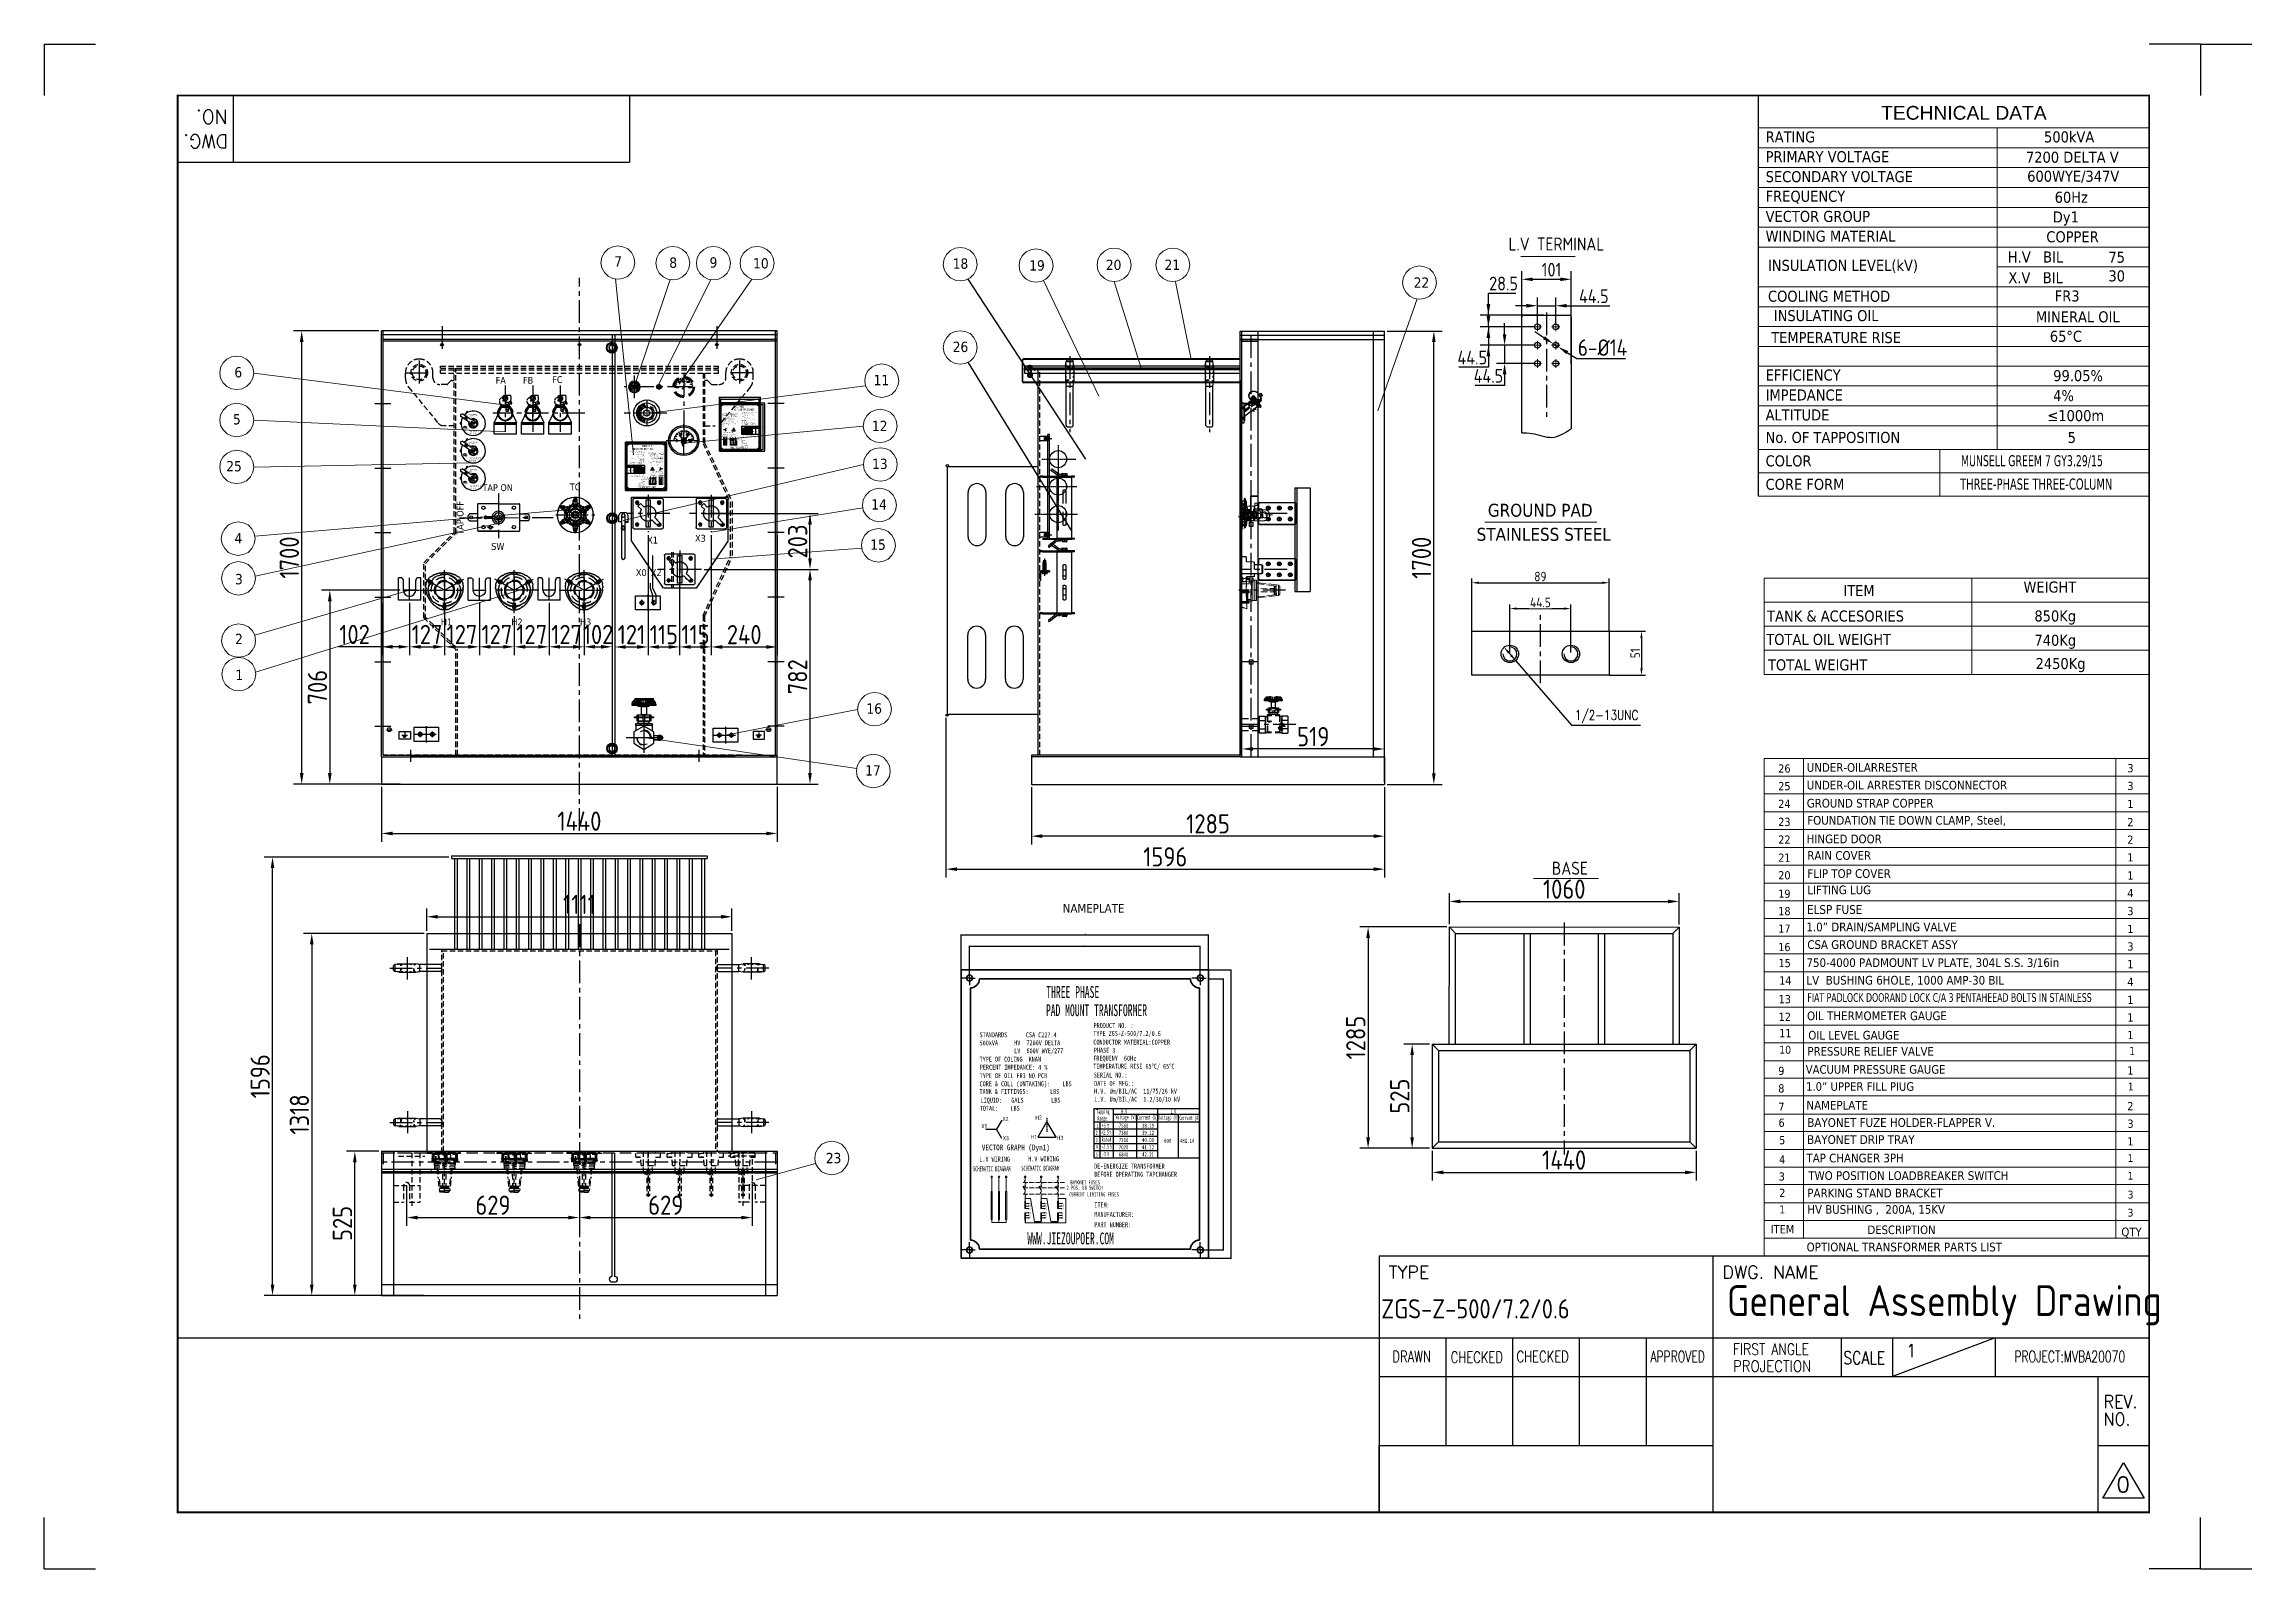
# Model space of a CAD drawing. Header units: millimetres. Extents: x 208456 to 224154, y -159503 to -153953.
# Drawn here: x 208456 to 216492, y -159503 to -153953 of the extents above; entities that cross this region are included whole.
import ezdxf
from ezdxf.enums import TextEntityAlignment as Align

# ---------------------------------------------------------------- set-up
doc = ezdxf.new("R2010")
doc.units = ezdxf.units.MM
doc.header["$LTSCALE"] = 13
for name, pattern in [('2 虚线', [5.75, 4.5, -1.25]), ('ACAD_ISO03W100', [1.18, 0.47, -0.71]), ('ACAD_ISO04W100', [30, 24, -3, 0, -3]), ('CENTER', [50.8, 31.75, -6.35, 6.35, -6.35]), ('CENTER2', [1.125, 0.75, -0.125, 0.125, -0.125]), ('CENTERX2', [101.6, 63.5, -12.7, 12.7, -12.7]), ('DASHED', [0.75, 0.5, -0.25]), ('HIDDEN', [9.525, 6.35, -3.175]), ('点画线', [18, 12, -2, 2, -2])]:
    doc.linetypes.add(name, pattern=pattern)
doc.layers.get('0').update_dxf_attribs({"color": 1, "linetype": 'CENTER'})
for name, color, linetype in [('01', 7, 'Continuous'), ('1', 4, 'Continuous'), ('10', 1, 'Continuous'), ('1轮廓实线层', 7, 'Continuous'), ('2', 3, 'Continuous'), ('2细线层', 4, 'Continuous'), ('3中心线层', 1, 'CENTER'), ('4', 2, 'HIDDEN'), ('4虚线层', 6, 'DASHED'), ('5剖面线层', 2, 'Continuous'), ('6文字层', 3, 'Continuous'), ('C00-00-00', 7, 'Continuous'), ('CORE', 5, 'Continuous'), ('HYJ1', 6, 'ACAD_ISO04W100'), ('HYJ3', 4, 'Continuous'), ('´ÖÊµÏß', 7, 'Continuous'), ('µã»®Ïß', 7, 'Continuous'), ('Ï¸ÊµÏß', 7, 'Continuous'), ('Ï¸Ïß', 7, 'Continuous'), ('中心线', 1, 'CENTER2'), ('器身绝缘0', 4, 'Continuous'), ('粗实线', 4, 'Continuous'), ('细实线', 2, 'Continuous'), ('虚线', 6, 'HIDDEN'), ('铁心虚线', 1, 'DASHED')]:
    doc.layers.add(name, color=color, linetype=linetype)
for name, color, linetype, lineweight in [('2-0.13', 3, 'Continuous', 13), ('标注、文本', 3, 'Continuous', 25), ('粗线', 4, 'Continuous', 50), ('铁心', 3, 'Continuous', 0)]:
    doc.layers.add(name, color=color, linetype=linetype, lineweight=lineweight)
doc.layers.add('paper', color=254, linetype='Continuous', plot=False)
doc.layers.add('中心线层', color=1, linetype='点画线', lineweight=18, true_color=0xff0000)
doc.styles.add('11', font='')
doc.styles.add('Note Text (ANSI)', font='arial.ttf')
doc.styles.add('PDF Arial', font='arial.ttf')
doc.styles.add('ROMANS', font='romans.shx', dxfattribs={"bigfont": 'whgtxt.shx'})
doc.styles.get("Standard").update_dxf_attribs({"font": 'gbenor.shx', "bigfont": 'gbcbig.shx'})
doc.styles.add('Tahoma$001', font='tahoma.ttf', dxfattribs={"height": 2.159784})
doc.styles.add('Tahoma_txtstyle_28.05_0_0', font='tahoma.ttf')
doc.styles.add('Tahoma_txtstyle_28.49_0_0', font='tahoma.ttf')
doc.styles.add('Tahoma_txtstyle_28.73_0_0', font='tahoma.ttf')
doc.styles.add('Tahoma_txtstyle_28.76_0_0', font='tahoma.ttf')
doc.styles.add('Tahoma_txtstyle_28.82_0_0', font='tahoma.ttf')
doc.styles.add('Tahoma_txtstyle_28.87_0_0', font='tahoma.ttf')
doc.styles.add('Tahoma_txtstyle_28.88_0_0', font='tahoma.ttf')
doc.styles.add('Tahoma_txtstyle_30.00_0_0', font='tahoma.ttf')
doc.styles.add('Tahoma_txtstyle_30.40_0_0', font='tahoma.ttf')
doc.styles.add('Tahoma_txtstyle_30.54_0_0', font='tahoma.ttf')
doc.styles.add('宋体', font='', dxfattribs={"width": 0.6})
doc.styles.get('11').set_extended_font_data('FangSong_GB2312')
doc.styles.get('宋体').set_extended_font_data('Microsoft YaHei')
doc.dimstyles.new('1$0', dxfattribs={"dimtxt": 3.5, "dimasz": 2.5, "dimexe": 1.5, "dimexo": 0, "dimgap": 0.5, "dimtad": 1, "dimtoh": 1, "dimdec": 1, "dimtxsty": 'Standard', "dimcen": 2.5, "dimclrd": 3, "dimclre": 3, "dimclrt": 3, "dimadec": 1, "dimazin": 0, "dimtfac": 1, "dimtdec": 1, "dimtmove": 0, "dimatfit": 2, "dimfxl": 1.5, "dimarcsym": 0})
doc.dimstyles.new('1-15', dxfattribs={"dimscale": 20, "dimtxt": 3.5, "dimasz": 2, "dimexe": 1.5, "dimexo": 0.5, "dimgap": 0.5, "dimtad": 1, "dimtoh": 1, "dimdec": 1, "dimdsep": 46, "dimtxsty": 'Standard', "dimcen": 2.5, "dimclrd": 3, "dimclre": 3, "dimclrt": 3, "dimadec": 0, "dimazin": 2, "dimtfac": 1, "dimtdec": 1, "dimtmove": 0, "dimatfit": 2, "dimfxl": 1, "dimarcsym": 0})
doc.dimstyles.new('丁晓菲', dxfattribs={"dimscale": 10, "dimtxt": 3.5, "dimasz": 2.5, "dimexe": 1.5, "dimexo": 0, "dimgap": 0.5, "dimtad": 1, "dimtoh": 1, "dimtxsty": 'Standard', "dimcen": 2.5, "dimclrd": 3, "dimclre": 3, "dimclrt": 2, "dimadec": 0, "dimazin": 0, "dimtfac": 1, "dimtmove": 0, "dimatfit": 2, "dimfxl": 1.5, "dimarcsym": 0})

# ---------------------------------------------------------------- blocks, each defined once
blk = doc.blocks.new('A$C611D0E0A')
at = {"layer": '粗实线', "lineweight": 30}
h = blk.add_hatch(color=256, dxfattribs=at)
h.dxf.hatch_style = 2
h.paths.add_polyline_path([(0.38, 1.19), (0.68, 1.19), (0.68, 1.35), (0.38, 1.35)])
h = blk.add_hatch(color=256, dxfattribs=at)
h.dxf.hatch_style = 2
h.paths.add_polyline_path([(0.42, 1.65), (0.47, 1.65), (0.47, 1.61)])
h = blk.add_hatch(color=256, dxfattribs=at)
h.dxf.hatch_style = 2
h.paths.add_polyline_path([(0.59, 1.99), (0.63, 1.99), (0.63, 1.95)])
h = blk.add_hatch(color=256, dxfattribs=at)
h.dxf.hatch_style = 2
h.paths.add_polyline_path([(0.63, 1.86), (0.89, 1.86), (0.89, 1.99), (0.63, 1.99)])
h = blk.add_hatch(color=256, dxfattribs=at)
h.dxf.hatch_style = 2
h.paths.add_polyline_path([(0.93, 2.2), (0.93, 2.16), (0.97, 2.16)])
h = blk.add_hatch(color=256, dxfattribs=at)
h.dxf.hatch_style = 2
h.paths.add_polyline_path([(0.93, 1.9), (1.14, 1.48), (1.27, 1.48)])
h = blk.add_hatch(color=256, dxfattribs=at)
h.dxf.hatch_style = 2
h.paths.add_polyline_path([(1.14, 1.48), (1.19, 1.44), (1.4, 1.44)])
h = blk.add_hatch(color=256, dxfattribs=at)
h.dxf.hatch_style = 2
h.paths.add_polyline_path([(1.14, 1.48), (1.27, 1.48), (1.4, 1.44)])
h = blk.add_hatch(color=256, dxfattribs=at)
h.dxf.hatch_style = 2
h.paths.add_polyline_path([(1.19, 1.35), (1.14, 1.31), (1.44, 1.31)])
h = blk.add_hatch(color=256, dxfattribs=at)
h.dxf.hatch_style = 2
h.paths.add_polyline_path([(1.14, 1.31), (1.19, 1.27), (1.44, 1.27)])
h = blk.add_hatch(color=256, dxfattribs=at)
h.dxf.hatch_style = 2
h.paths.add_polyline_path([(1.14, 1.31), (1.44, 1.31), (1.44, 1.27)])
h = blk.add_hatch(color=256, dxfattribs=at)
h.dxf.hatch_style = 2
h.paths.add_polyline_path([(1.19, 1.9), (1.44, 1.9), (1.44, 2.03), (1.19, 2.03)])
h = blk.add_hatch(color=256, dxfattribs=at)
h.dxf.hatch_style = 2
h.paths.add_polyline_path([(1.19, 1.44), (1.19, 1.4), (1.4, 1.4)])
h = blk.add_hatch(color=256, dxfattribs=at)
h.dxf.hatch_style = 2
h.paths.add_polyline_path([(1.19, 1.44), (1.4, 1.44), (1.4, 1.4)])
h = blk.add_hatch(color=256, dxfattribs=at)
h.dxf.hatch_style = 2
h.paths.add_polyline_path([(1.19, 1.4), (1.19, 1.35), (1.44, 1.35)])
h = blk.add_hatch(color=256, dxfattribs=at)
h.dxf.hatch_style = 2
h.paths.add_polyline_path([(1.19, 1.4), (1.4, 1.4), (1.44, 1.35)])
h = blk.add_hatch(color=256, dxfattribs=at)
h.dxf.hatch_style = 2
h.paths.add_polyline_path([(1.19, 1.35), (1.44, 1.35), (1.44, 1.31)])
h = blk.add_hatch(color=256, dxfattribs=at)
h.dxf.hatch_style = 2
h.paths.add_polyline_path([(1.19, 1.27), (1.23, 1.23), (1.48, 1.23)])
h = blk.add_hatch(color=256, dxfattribs=at)
h.dxf.hatch_style = 2
h.paths.add_polyline_path([(1.19, 1.27), (1.44, 1.27), (1.48, 1.23)])
h = blk.add_hatch(color=256, dxfattribs=at)
h.dxf.hatch_style = 2
h.paths.add_polyline_path([(1.23, 1.23), (1.31, 1.19), (1.48, 1.19)])
h = blk.add_hatch(color=256, dxfattribs=at)
h.dxf.hatch_style = 2
h.paths.add_polyline_path([(1.23, 1.23), (1.48, 1.23), (1.48, 1.19)])
h = blk.add_hatch(color=256, dxfattribs=at)
h.dxf.hatch_style = 2
h.paths.add_polyline_path([(1.31, 1.19), (1.35, 1.1), (1.57, 1.1)])
h = blk.add_hatch(color=256, dxfattribs=at)
h.dxf.hatch_style = 2
h.paths.add_polyline_path([(1.31, 1.19), (1.48, 1.19), (1.57, 1.1)])
h = blk.add_hatch(color=256, dxfattribs=at)
h.dxf.hatch_style = 2
h.paths.add_polyline_path([(1.35, 1.1), (1.57, 1.1), (1.4, 0.97)])
h = blk.add_hatch(color=256, dxfattribs=at)
h.dxf.hatch_style = 2
h.paths.add_polyline_path([(1.69, 2.2), (1.65, 2.16), (1.69, 2.16)])
h = blk.add_hatch(color=256, dxfattribs=at)
h.dxf.hatch_style = 2
h.paths.add_polyline_path([(1.74, 1.86), (1.95, 1.86), (1.95, 1.99), (1.74, 1.99)])
h = blk.add_hatch(color=256, dxfattribs=at)
h.dxf.hatch_style = 2
h.paths.add_polyline_path([(1.99, 1.99), (1.95, 1.95), (1.99, 1.95)])
h = blk.add_hatch(color=256, dxfattribs=at)
h.dxf.hatch_style = 2
h.paths.add_polyline_path([(1.95, 1.19), (2.2, 1.19), (2.2, 1.35), (1.95, 1.35)])
h = blk.add_hatch(color=256, dxfattribs=at)
h.dxf.hatch_style = 2
h.paths.add_polyline_path([(1.99, 1.99), (2.03, 1.99), (1.99, 1.95)])
h = blk.add_hatch(color=256, dxfattribs=at)
h.dxf.hatch_style = 2
h.paths.add_polyline_path([(2.16, 1.65), (2.2, 1.65), (2.16, 1.61)])
for points in [[(0, 1.31), (0.08, 0.93), (0.25, 0.55), (0.55, 0.25), (0.68, 0.21)], [(0.08, 1.31), (0.17, 0.85), (0.42, 0.47), (0.72, 0.3)], [(0.17, 1.31), (0.25, 0.89), (0.51, 0.51), (0.76, 0.38)], [(1.31, 2.62), (0.89, 2.54), (0.55, 2.37), (0.25, 2.07), (0.21, 1.95)], [(1.31, 2.54), (0.85, 2.46), (0.42, 2.2), (0.25, 1.9)], [(1.31, 2.46), (0.89, 2.37), (0.51, 2.12), (0.34, 1.86)], [(1.31, 0.21), (1.74, 0.3), (2.12, 0.51), (2.24, 0.76)], [(1.31, 0.08), (1.78, 0.17), (2.16, 0.47), (2.33, 0.72)], [(1.31, 0), (1.69, 0.08), (2.07, 0.25), (2.37, 0.55), (2.41, 0.68)], [(2.41, 1.31), (2.33, 1.74), (2.12, 2.12), (1.86, 2.29)], [(2.54, 1.31), (2.46, 1.78), (2.16, 2.2), (1.9, 2.37)], [(2.62, 1.31), (2.54, 1.74), (2.37, 2.07), (2.07, 2.37), (1.95, 2.41)], [(2.54, 1.31), (2.54, 1.35)], [(2.62, 1.31), (2.62, 1.35)]]:
    blk.add_lwpolyline(points, dxfattribs=at)
for points in [[(0.34, 1.27), (0.38, 1.27)], [(0.38, 1.65), (0.47, 1.61), (0.47, 1.65), (0.42, 1.65)], [(0.38, 1.19), (0.68, 1.19), (0.68, 1.35), (0.38, 1.35)], [(0.59, 1.99), (0.63, 1.95)], [(0.63, 1.86), (0.89, 1.86), (0.89, 1.99), (0.63, 1.99)], [(0.93, 2.2), (0.97, 2.16), (0.93, 2.16)], [(1.19, 1.9), (1.44, 1.9), (1.44, 2.03), (1.19, 2.03)], [(1.4, 2.33), (1.23, 2.33)], [(1.31, 2.24), (1.31, 2.2), (1.31, 2.16), (1.35, 2.16), (1.35, 2.2), (1.35, 2.24)], [(1.69, 2.2), (1.69, 2.16), (1.65, 2.16)], [(1.69, 2.2), (1.65, 2.16), (1.69, 2.16)], [(1.74, 1.86), (1.95, 1.86), (1.95, 1.99), (1.74, 1.99)], [(2.03, 1.99), (1.99, 1.95), (1.95, 1.95), (1.99, 1.99)], [(1.99, 1.99), (1.95, 1.95), (1.99, 1.95), (2.03, 1.99)], [(1.95, 1.19), (2.2, 1.19), (2.2, 1.35), (1.95, 1.35)], [(2.2, 1.65), (2.16, 1.61), (2.16, 1.65)], [(2.2, 1.65), (2.16, 1.61), (2.16, 1.65)], [(2.29, 1.27), (2.2, 1.27)], [(2.29, 1.27), (2.2, 1.27)]]:
    blk.add_lwpolyline(points, close=True, dxfattribs=at)
for points in [[(0.17, 1.27), (0.17, 1.27), (0.34, 1.27), (0.34, 1.27)], [(0.21, 1.48), (0.21, 1.48), (0.34, 1.48), (0.34, 1.48)], [(0.25, 1.69), (0.25, 1.69), (0.38, 1.65), (0.38, 1.65)], [(0.34, 1.9), (0.34, 1.9), (0.47, 1.82), (0.47, 1.82)], [(0.51, 2.07), (0.51, 2.07), (0.59, 1.99), (0.59, 1.99)], [(0.68, 2.24), (0.68, 2.24), (0.76, 2.12), (0.76, 2.12)], [(0.85, 2.37), (0.85, 2.37), (0.93, 2.2), (0.93, 2.2)], [(1.1, 2.41), (1.1, 2.41), (1.1, 2.24), (1.1, 2.24)], [(1.31, 2.46), (1.31, 2.46), (1.31, 2.29), (1.31, 2.29)], [(1.52, 2.41), (1.52, 2.41), (1.48, 2.24), (1.48, 2.24)], [(1.74, 2.37), (1.74, 2.37), (1.69, 2.2), (1.69, 2.2)], [(1.95, 2.24), (1.95, 2.24), (1.86, 2.12), (1.86, 2.12)], [(2.12, 2.07), (2.12, 2.07), (1.99, 1.99), (1.99, 1.99)], [(2.24, 1.9), (2.24, 1.9), (2.12, 1.82), (2.12, 1.82)], [(2.37, 1.69), (2.37, 1.69), (2.2, 1.65), (2.2, 1.65)], [(2.41, 1.48), (2.41, 1.48), (2.24, 1.48), (2.24, 1.48)], [(2.41, 1.27), (2.41, 1.27), (2.29, 1.27), (2.29, 1.27)], [(2.41, 1.31), (2.41, 1.31), (2.41, 1.35), (2.41, 1.35)]]:
    blk.add_open_spline(points, degree=3, dxfattribs=at)
blk = doc.blocks.new('A$C588303E3')
at = {"layer": '粗实线', "lineweight": 30}
for points in [[(0, 5.7), (0.6, 2.5), (2.5, 0.6), (5.7, 0), (8.3, 0.6)], [(0, 5.7), (0.6, 2.5), (3.2, 0.6), (5.7, 0), (8.3, 0.6)], [(0.6, 8.3), (5.7, 11.4)], [(10.8, 2.5), (5.7, 0), (0.6, 2.5)], [(11.4, 5.7), (10.8, 8.3), (8.3, 10.2), (5.7, 11.4), (2.5, 10.2)], [(8.9, 6.3), (7.6, 8.3), (5.1, 8.9), (3.2, 7.6), (2.5, 5.1), (3.8, 3.2), (6.3, 2.5)], [(10.8, 5.7), (10.2, 8.3), (8.3, 10.2), (5.7, 10.8), (3.2, 10.2)], [(10.8, 2.5), (10.8, 8.3), (5.7, 11.4)], [(10.8, 5.7), (10.8, 6.3)]]:
    blk.add_lwpolyline(points, dxfattribs=at)
for points in [[(8.9, 8.9), (7, 10.2), (4.4, 10.2), (2.5, 8.9), (0.6, 7), (0.6, 4.4), (2.5, 1.9), (4.4, 0.6), (7, 0.6), (8.9, 1.9), (10.2, 4.4), (10.2, 7)], [(8.3, 5.7), (7.6, 7.6), (5.7, 8.3), (3.8, 7.6), (3.2, 5.7), (3.8, 3.8), (5.7, 2.5), (7.6, 3.8)]]:
    blk.add_lwpolyline(points, close=True, dxfattribs=at)
for points in [[(0.6, 2.5), (0.6, 2.5), (0.6, 8.3), (0.6, 8.3)], [(11.4, 5.7), (11.4, 5.7), (11.4, 6.3), (11.4, 6.3)]]:
    blk.add_open_spline(points, degree=3, dxfattribs=at)
blk = doc.blocks.new('A$C74305C97')
at = {"layer": '粗实线', "lineweight": 30}
for p, q in [((0.51, 1.12), (1.14, 0.53)), ((0.51, 0.53), (1.14, 1.12))]:
    blk.add_line(p, q, dxfattribs=at)
for points in [[(1.14, 1.12), (0.51, 1.12), (0.51, 0.53)], [(0.51, 0.53), (1.14, 0.53)], [(1.14, 0.53), (1.14, 1.12)]]:
    blk.add_lwpolyline(points, dxfattribs=at)
for radius in [0.823, 0.593]:
    blk.add_circle((0.82, 0.82), radius, dxfattribs=at)
blk = doc.blocks.new('A$C712F3155')
at = {"layer": '1', "color": 1, "linetype": 'CENTERX2', "lineweight": -3, "ltscale": 0.1}
for p, q in [((0, 84.1), (158.7, 84.1)), ((90, 84.1), (19.5, 124.8)), ((90, 0), (90, 157)), ((90, 130.3), (90, 35.5)), ((90, 84.1), (160.5, 124.8))]:
    blk.add_line(p, q, dxfattribs=at)
blk.add_circle((90, 84.1), 59, dxfattribs=at)
at = {"layer": '2细线层'}
for centre in [(38.9, 113.6), (141.1, 113.6), (90, 25.1)]:
    blk.add_circle(centre, 5, dxfattribs=at)
at = {"layer": '标注、文本'}
for centre in [(38.9, 113.6), (141.1, 113.6), (90, 25.1)]:
    blk.add_arc(centre, 5.5, 242.67153, 150.00001, dxfattribs=at)
at = {"layer": '粗实线'}
blk.add_circle((90, 84.1), 32.5, dxfattribs=at)
blk = doc.blocks.new('A$C03F92070')
at = {"layer": '4虚线层', "ltscale": 5}
for p, q in [((16.5, 94.8), (10.9, 98)), ((16.4, 107.6), (22, 104.3)), ((67.8, 40.2), (67.8, 116)), ((113.7, 104.3), (119.3, 107.6)), ((124.8, 98), (119.2, 94.8)), ((23.3, 71.5), (112.4, 71.5)), ((62.3, 8.9), (62.3, 15.4)), ((73.3, 15.4), (73.3, 8.9))]:
    blk.add_line(p, q, dxfattribs=at)
for radius in [57.5, 48, 36, 32.5]:
    blk.add_circle((67.8, 71.5), radius, dxfattribs=at)
at = {"layer": '4虚线层', "ltscale": 5, "extrusion": (0, 0, -1)}
for centre, radius, start, end in [((-90, 83.1), 90, 358.61821, 4.5479), ((-90, 83.1), 90, 7.76573, 8.91687), ((-67.8, 71.5), 71.5, 20.96454, 39.03546), ((-68.8, 46.5), 90, 51.08313, 52.23427), ((-68.8, 46.5), 90, 55.4521, 61.38179), ((-68.8, 46.5), 90, 64.92451, 71.02185), ((-62.3, 65.4), 70, 71.02185, 87.94531), ((-67.8, -88), 223.5, 87.94531, 92.05469), ((-73.4, 65.4), 70, 92.05469, 108.97815), ((-66.9, 46.5), 90, 108.97815, 115.07549), ((-66.9, 46.5), 90, 118.61821, 124.5479), ((-66.9, 46.5), 90, 127.76573, 128.91687), ((-67.8, 71.5), 71.5, 140.96454, 159.03546), ((-45.7, 83.1), 90, 171.08313, 172.23427), ((-45.7, 83.1), 90, 175.4521, 181.38179), ((-90, 83.1), 90, 349.46719, 355.07549), ((-70.3, 79.5), 70, 331.9245, 349.46719), ((-205.8, 151.7), 223.5, 327.65027, 331.9245), ((-76.1, 69.6), 70, 310.17076, 327.65027), ((-89, 84.9), 90, 304.92451, 310.17076), ((-89, 84.9), 90, 295.4521, 301.38179), ((-89, 84.9), 90, 291.08313, 292.23427), ((-67.8, 71.5), 71.5, 260.96454, 279.03546), ((-46.7, 84.9), 90, 247.76573, 248.91687), ((-46.7, 84.9), 90, 238.61821, 244.5479), ((-46.7, 84.9), 90, 233.02623, 235.07549), ((-58.7, 68.9), 70, 212.35682, 233.02623), ((71, 151), 223.5, 207.21776, 212.35682), ((-65.6, 80.8), 70, 186.60228, 207.21776), ((-45.7, 83.1), 90, 184.92451, 186.60228)]:
    blk.add_arc(centre, radius, start, end, dxfattribs=at)
at = {"layer": '4虚线层', "ltscale": 5}
for centre, start, end in [((13.6, 102.8), 60, 240), ((19.2, 99.6), 240, 60), ((116.5, 99.6), 120, 300), ((122.1, 102.8), 300, 120), ((67.8, 15.4), 0, 180), ((67.8, 8.9), 180, 0)]:
    blk.add_arc(centre, 5.5, start, end, dxfattribs=at)
for points, knots in [([(0, 81.2), (0, 81.2), (0, 81.2), (0, 81.1), (0, 81.1), (0, 81.1), (0, 81), (0, 80.8), (0, 80.7), (0, 80.4), (0, 80.2), (0.1, 79.8), (0.1, 79.7), (0.1, 79.2), (0.1, 79), (0.1, 78.6), (0.1, 78.4), (0.1, 77.9), (0.2, 77.7), (0.2, 77.3), (0.2, 77.1), (0.2, 76.7), (0.2, 76.5), (0.3, 76.1), (0.3, 76), (0.3, 75.7), (0.3, 75.5), (0.3, 75.3), (0.3, 75.3), (0.3, 75.2), (0.3, 75.2), (0.3, 75.2), (0.3, 75.2), (0.3, 75.2)], [0, 0, 0, 0, 0.005743, 0.005743, 0.043766, 0.043766, 0.119813, 0.119813, 0.195859, 0.195859, 0.271906, 0.271906, 0.347952, 0.347952, 0.423999, 0.423999, 0.500046, 0.500046, 0.576092, 0.576092, 0.652139, 0.652139, 0.728185, 0.728185, 0.804232, 0.804232, 0.880279, 0.880279, 0.956325, 0.956325, 0.994349, 0.994349, 1, 1, 1, 1]), ([(0, 81), (0, 80.9), (0, 80.8), (0.1, 80.6), (0.1, 80.5), (0.2, 80.2), (0.3, 80), (0.5, 79.5), (0.6, 79.2), (0.8, 78.7), (0.8, 78.4), (0.9, 78), (0.9, 77.8), (1, 77.5), (1, 77.4), (0.9, 77.1), (0.9, 77), (0.8, 76.7), (0.8, 76.6), (0.7, 76.3), (0.6, 76.2), (0.5, 76), (0.5, 75.9), (0.4, 75.8), (0.4, 75.7), (0.3, 75.5), (0.3, 75.5), (0.3, 75.4)], [0, 0, 0, 0, 0.0625, 0.0625, 0.125, 0.125, 0.25, 0.25, 0.375, 0.375, 0.5, 0.5, 0.5625, 0.5625, 0.625, 0.625, 0.6875, 0.6875, 0.75, 0.75, 0.8125, 0.8125, 0.875, 0.875, 0.9375, 0.9375, 1, 1, 1, 1]), ([(0.5, 92.8), (0.5, 92.7), (0.5, 92.6), (0.5, 92.4), (0.5, 92.3), (0.4, 92.1), (0.4, 91.9), (0.4, 91.7), (0.4, 91.3), (0.3, 90.9), (0.3, 90.5), (0.3, 90.3), (0.3, 90.3), (0.3, 90.2)], [0, 0, 0, 0, 0.05466, 0.108897, 0.162889, 0.216817, 0.270864, 0.325211, 0.488741, 0.649833, 0.813717, 0.974388, 1, 1, 1, 1]), ([(0.7, 94.3), (0.7, 94.2), (0.7, 94.1), (0.6, 94), (0.6, 93.8), (0.6, 93.6), (0.6, 93.5), (0.6, 93.3), (0.6, 93.1), (0.5, 93), (0.5, 92.8), (0.5, 92.8)], [0, 0, 0, 0, 0.111498, 0.221956, 0.331773, 0.441359, 0.551122, 0.661472, 0.77281, 0.885527, 1, 1, 1, 1]), ([(0.7, 94.7), (0.7, 94.6), (0.7, 94.6), (0.7, 94.5), (0.7, 94.4), (0.7, 94.3), (0.7, 94.3)], [0, 0, 0, 0, 0.248829, 0.498052, 0.748251, 1, 1, 1, 1]), ([(0.8, 95.3), (0.8, 95.3), (0.8, 95.2), (0.8, 95.2), (0.8, 95.1), (0.8, 95), (0.8, 95)], [0, 0, 0, 0, 0.190297, 0.457484, 0.727058, 1, 1, 1, 1]), ([(13.9, 117.8), (13.9, 117.8), (13.9, 117.8), (13.8, 117.7), (13.8, 117.7), (13.7, 117.6), (13.7, 117.6)], [0, 0, 0, 0, 0.272943, 0.542517, 0.809704, 1, 1, 1, 1]), ([(14.2, 118), (14.2, 118), (14.1, 118), (14.1, 117.9), (14, 117.9), (14, 117.8), (13.9, 117.8)], [0, 0, 0, 0, 0.251777, 0.501943, 0.751136, 1, 1, 1, 1]), ([(14.6, 118.3), (14.5, 118.2), (14.5, 118.2), (14.4, 118.1), (14.3, 118.1), (14.2, 118), (14.2, 118)], [0, 0, 0, 0, 0.251749, 0.501948, 0.751171, 1, 1, 1, 1]), ([(15.7, 119.2), (15.7, 119.1), (15.6, 119), (15.5, 118.9), (15.3, 118.8), (15.2, 118.7), (15.1, 118.6), (14.9, 118.5), (14.8, 118.5), (14.7, 118.4), (14.6, 118.3), (14.6, 118.3)], [0, 0, 0, 0, 0.114473, 0.22719, 0.338528, 0.448878, 0.558641, 0.668227, 0.778044, 0.888502, 1, 1, 1, 1]), ([(17.8, 120.6), (17.8, 120.6), (17.7, 120.6), (17.6, 120.5), (17.3, 120.3), (16.9, 120), (16.6, 119.8), (16.3, 119.6), (16, 119.4), (15.8, 119.2), (15.7, 119.2)], [0, 0, 0, 0, 0.026865, 0.187364, 0.351072, 0.511786, 0.674931, 0.783277, 0.891149, 1, 1, 1, 1]), ([(30.9, 128.1), (30.9, 128.1), (30.9, 128.1), (30.8, 128.1), (30.8, 128), (30.6, 128), (30.5, 127.9), (30.2, 127.8), (30, 127.7), (29.7, 127.5), (29.5, 127.4), (29.2, 127.3), (29, 127.2), (28.6, 127), (28.4, 126.9), (28, 126.7), (27.8, 126.6), (27.4, 126.4), (27.2, 126.3), (26.9, 126.1), (26.7, 126), (26.4, 125.8), (26.2, 125.8), (26, 125.6), (25.9, 125.6), (25.7, 125.5), (25.6, 125.4), (25.6, 125.4), (25.6, 125.4), (25.6, 125.4), (25.6, 125.4), (25.6, 125.4)], [0, 0, 0, 0, 0.043819, 0.043819, 0.119878, 0.119878, 0.195937, 0.195937, 0.271996, 0.271996, 0.348055, 0.348055, 0.424114, 0.424114, 0.500173, 0.500173, 0.576231, 0.576231, 0.65229, 0.65229, 0.728349, 0.728349, 0.804408, 0.804408, 0.880467, 0.880467, 0.956526, 0.956526, 0.994556, 0.994556, 1, 1, 1, 1]), ([(30.7, 128), (30.6, 128), (30.6, 127.9), (30.5, 127.8), (30.4, 127.8), (30.3, 127.6), (30.2, 127.5), (30.1, 127.4), (30, 127.3), (29.9, 127), (29.8, 126.9), (29.6, 126.7), (29.5, 126.6), (29.3, 126.5), (29.2, 126.4), (28.9, 126.3), (28.8, 126.2), (28.4, 126.1), (28.1, 126), (27.5, 125.9), (27.3, 125.8), (26.9, 125.8), (26.7, 125.7), (26.5, 125.7), (26.4, 125.7), (26, 125.6), (25.8, 125.6), (25.7, 125.5)], [0, 0, 0, 0, 0.0625, 0.0625, 0.125, 0.125, 0.1875, 0.1875, 0.25, 0.25, 0.3125, 0.3125, 0.375, 0.375, 0.4375, 0.4375, 0.5, 0.5, 0.625, 0.625, 0.75, 0.75, 0.8125, 0.8125, 0.875, 0.875, 1, 1, 1, 1]), ([(110.1, 125.4), (110.1, 125.4), (110.1, 125.4), (110.1, 125.4), (110.1, 125.4), (110.1, 125.4), (110, 125.5), (109.8, 125.6), (109.7, 125.6), (109.5, 125.8), (109.3, 125.8), (109, 126), (108.8, 126.1), (108.5, 126.3), (108.3, 126.4), (107.9, 126.6), (107.7, 126.7), (107.3, 126.9), (107.1, 127), (106.7, 127.2), (106.5, 127.3), (106.2, 127.5), (106, 127.5), (105.7, 127.7), (105.5, 127.8), (105.2, 127.9), (105.1, 128), (104.9, 128), (104.9, 128.1), (104.8, 128.1), (104.8, 128.1), (104.8, 128.1), (104.8, 128.1), (104.8, 128.1)], [0, 0, 0, 0, 0.005743, 0.005743, 0.043766, 0.043766, 0.119813, 0.119813, 0.195859, 0.195859, 0.271906, 0.271906, 0.347952, 0.347952, 0.423999, 0.423999, 0.500046, 0.500046, 0.576092, 0.576092, 0.652139, 0.652139, 0.728185, 0.728185, 0.804232, 0.804232, 0.880279, 0.880279, 0.956325, 0.956325, 0.994349, 0.994349, 1, 1, 1, 1]), ([(110, 125.5), (109.9, 125.5), (109.8, 125.6), (109.6, 125.6), (109.5, 125.6), (109.2, 125.7), (109, 125.7), (108.4, 125.8), (108.2, 125.9), (107.6, 126), (107.3, 126.1), (106.9, 126.2), (106.8, 126.3), (106.5, 126.4), (106.4, 126.5), (106.2, 126.6), (106.1, 126.7), (105.9, 126.9), (105.8, 127), (105.7, 127.3), (105.6, 127.3), (105.5, 127.5), (105.4, 127.6), (105.3, 127.8), (105.2, 127.8), (105.1, 127.9), (105.1, 128), (105, 128)], [0, 0, 0, 0, 0.0625, 0.0625, 0.125, 0.125, 0.25, 0.25, 0.375, 0.375, 0.5, 0.5, 0.5625, 0.5625, 0.625, 0.625, 0.6875, 0.6875, 0.75, 0.75, 0.8125, 0.8125, 0.875, 0.875, 0.9375, 0.9375, 1, 1, 1, 1]), ([(120, 119.2), (119.9, 119.2), (119.8, 119.3), (119.7, 119.4), (119.5, 119.5), (119.4, 119.6), (119.3, 119.6), (119.1, 119.8), (118.8, 120), (118.4, 120.3), (118.1, 120.5), (118, 120.6), (117.9, 120.6), (117.9, 120.6)], [0, 0, 0, 0, 0.05466, 0.108896, 0.162888, 0.216817, 0.270864, 0.325211, 0.488741, 0.649833, 0.813717, 0.974388, 1, 1, 1, 1]), ([(121.1, 118.3), (121.1, 118.3), (121, 118.4), (120.9, 118.5), (120.8, 118.5), (120.6, 118.6), (120.5, 118.7), (120.4, 118.8), (120.2, 118.9), (120.1, 119), (120, 119.1), (120, 119.2)], [0, 0, 0, 0, 0.111498, 0.221956, 0.331773, 0.441359, 0.551122, 0.661472, 0.77281, 0.885527, 1, 1, 1, 1]), ([(121.5, 118), (121.5, 118), (121.4, 118.1), (121.3, 118.1), (121.2, 118.2), (121.2, 118.2), (121.1, 118.3)], [0, 0, 0, 0, 0.248829, 0.498052, 0.748251, 1, 1, 1, 1]), ([(121.8, 117.8), (121.7, 117.8), (121.7, 117.9), (121.6, 117.9), (121.6, 118), (121.5, 118), (121.5, 118)], [0, 0, 0, 0, 0.248864, 0.498057, 0.748223, 1, 1, 1, 1]), ([(122, 117.6), (122, 117.6), (121.9, 117.7), (121.9, 117.7), (121.8, 117.8), (121.8, 117.8), (121.8, 117.8)], [0, 0, 0, 0, 0.190293, 0.457482, 0.727057, 1, 1, 1, 1]), ([(135.4, 75.4), (135.4, 75.5), (135.4, 75.5), (135.3, 75.7), (135.3, 75.8), (135.2, 75.9), (135.2, 76), (135.1, 76.2), (135, 76.3), (134.9, 76.6), (134.9, 76.7), (134.8, 77), (134.8, 77.1), (134.7, 77.4), (134.7, 77.5), (134.8, 77.8), (134.8, 78), (134.9, 78.4), (134.9, 78.7), (135.1, 79.2), (135.2, 79.5), (135.3, 79.8), (135.4, 80), (135.5, 80.2), (135.5, 80.3), (135.6, 80.6), (135.7, 80.8), (135.7, 81)], [0, 0, 0, 0, 0.0625, 0.0625, 0.125, 0.125, 0.1875, 0.1875, 0.25, 0.25, 0.3125, 0.3125, 0.375, 0.375, 0.4375, 0.4375, 0.5, 0.5, 0.625, 0.625, 0.75, 0.75, 0.8125, 0.8125, 0.875, 0.875, 1, 1, 1, 1]), ([(134.9, 95), (134.9, 95), (134.9, 95.1), (134.9, 95.2), (134.9, 95.2), (134.9, 95.3), (134.9, 95.3)], [0, 0, 0, 0, 0.272943, 0.542517, 0.809704, 1, 1, 1, 1]), ([(135, 94.7), (135, 94.7), (134.9, 94.8), (134.9, 94.8), (134.9, 94.9), (134.9, 95), (134.9, 95)], [0, 0, 0, 0, 0.251777, 0.501943, 0.751136, 1, 1, 1, 1]), ([(135, 94.3), (135, 94.3), (135, 94.4), (135, 94.5), (135, 94.6), (135, 94.6), (135, 94.7)], [0, 0, 0, 0, 0.251749, 0.501948, 0.751171, 1, 1, 1, 1]), ([(135.2, 92.8), (135.2, 92.8), (135.2, 93), (135.1, 93.1), (135.1, 93.3), (135.1, 93.5), (135.1, 93.6), (135.1, 93.8), (135.1, 94), (135, 94.1), (135, 94.2), (135, 94.3)], [0, 0, 0, 0, 0.114473, 0.22719, 0.338528, 0.448878, 0.558641, 0.668227, 0.778044, 0.888502, 1, 1, 1, 1]), ([(135.4, 90.2), (135.4, 90.3), (135.4, 90.3), (135.4, 90.5), (135.4, 90.9), (135.3, 91.3), (135.3, 91.7), (135.3, 92.1), (135.2, 92.4), (135.2, 92.7), (135.2, 92.8)], [0, 0, 0, 0, 0.026865, 0.187364, 0.351073, 0.511786, 0.674931, 0.783277, 0.891149, 1, 1, 1, 1]), ([(135.4, 75.2), (135.4, 75.2), (135.4, 75.2), (135.4, 75.3), (135.4, 75.3), (135.4, 75.5), (135.4, 75.7), (135.4, 76), (135.4, 76.1), (135.5, 76.5), (135.5, 76.7), (135.5, 77.1), (135.5, 77.3), (135.5, 77.7), (135.6, 78), (135.6, 78.4), (135.6, 78.6), (135.6, 79), (135.6, 79.3), (135.6, 79.7), (135.6, 79.9), (135.7, 80.2), (135.7, 80.4), (135.7, 80.7), (135.7, 80.8), (135.7, 81), (135.7, 81.1), (135.7, 81.1), (135.7, 81.1), (135.7, 81.2), (135.7, 81.2), (135.7, 81.2)], [0, 0, 0, 0, 0.043819, 0.043819, 0.119878, 0.119878, 0.195937, 0.195937, 0.271996, 0.271996, 0.348055, 0.348055, 0.424114, 0.424114, 0.500173, 0.500173, 0.576232, 0.576232, 0.65229, 0.65229, 0.728349, 0.728349, 0.804408, 0.804408, 0.880467, 0.880467, 0.956526, 0.956526, 0.994556, 0.994556, 1, 1, 1, 1]), ([(37.3, 11.2), (37.3, 11.2), (37.3, 11.2), (37.4, 11.1), (37.4, 11.1), (37.6, 11), (37.7, 10.9), (37.9, 10.7), (38.1, 10.6), (38.4, 10.4), (38.6, 10.3), (38.9, 10.1), (39.1, 10), (39.4, 9.7), (39.6, 9.6), (40, 9.4), (40.2, 9.3), (40.5, 9), (40.7, 8.9), (41, 8.7), (41.2, 8.6), (41.5, 8.4), (41.6, 8.3), (41.9, 8.2), (42, 8.1), (42.2, 8), (42.2, 8), (42.3, 7.9), (42.3, 7.9), (42.3, 7.9), (42.3, 7.9), (42.3, 7.9)], [0, 0, 0, 0, 0.043819, 0.043819, 0.119878, 0.119878, 0.195937, 0.195937, 0.271996, 0.271996, 0.348055, 0.348055, 0.424114, 0.424114, 0.500173, 0.500173, 0.576231, 0.576231, 0.65229, 0.65229, 0.728349, 0.728349, 0.804408, 0.804408, 0.880467, 0.880467, 0.956526, 0.956526, 0.994556, 0.994556, 1, 1, 1, 1]), ([(37.5, 11.1), (37.5, 11), (37.6, 11), (37.7, 11), (37.8, 10.9), (38, 10.9), (38.1, 10.9), (38.3, 10.9), (38.5, 10.9), (38.7, 10.8), (38.8, 10.8), (39.1, 10.8), (39.3, 10.7), (39.5, 10.6), (39.6, 10.5), (39.9, 10.4), (40, 10.3), (40.3, 10), (40.5, 9.8), (40.9, 9.4), (41.1, 9.2), (41.3, 8.9), (41.4, 8.8), (41.6, 8.6), (41.7, 8.5), (41.9, 8.2), (42, 8.1), (42.1, 8)], [0, 0, 0, 0, 0.0625, 0.0625, 0.125, 0.125, 0.1875, 0.1875, 0.25, 0.25, 0.3125, 0.3125, 0.375, 0.375, 0.4375, 0.4375, 0.5, 0.5, 0.625, 0.625, 0.75, 0.75, 0.8125, 0.8125, 0.875, 0.875, 1, 1, 1, 1]), ([(50.3, 3.6), (50.3, 3.6), (50.4, 3.5), (50.6, 3.5), (50.9, 3.3), (51.3, 3.1), (51.7, 3), (52, 2.8), (52.3, 2.7), (52.5, 2.6), (52.6, 2.5)], [0, 0, 0, 0, 0.026866, 0.187364, 0.351073, 0.511786, 0.674931, 0.783277, 0.891149, 1, 1, 1, 1]), ([(52.6, 2.5), (52.7, 2.5), (52.8, 2.5), (52.9, 2.4), (53.1, 2.3), (53.3, 2.3), (53.4, 2.2), (53.6, 2.1), (53.7, 2.1), (53.8, 2), (53.9, 2), (54, 1.9)], [0, 0, 0, 0, 0.114473, 0.22719, 0.338528, 0.448878, 0.558641, 0.668227, 0.778044, 0.888502, 1, 1, 1, 1]), ([(54, 1.9), (54, 1.9), (54.1, 1.9), (54.2, 1.9), (54.3, 1.8), (54.3, 1.8), (54.4, 1.8)], [0, 0, 0, 0, 0.251749, 0.501948, 0.751171, 1, 1, 1, 1]), ([(54.4, 1.8), (54.4, 1.8), (54.5, 1.7), (54.5, 1.7), (54.6, 1.7), (54.7, 1.7), (54.7, 1.6)], [0, 0, 0, 0, 0.251777, 0.501943, 0.751136, 1, 1, 1, 1]), ([(54.7, 1.6), (54.7, 1.6), (54.8, 1.6), (54.8, 1.6), (54.9, 1.6), (54.9, 1.5), (54.9, 1.5)], [0, 0, 0, 0, 0.272943, 0.542518, 0.809705, 1, 1, 1, 1]), ([(80.8, 1.5), (80.8, 1.5), (80.8, 1.6), (80.9, 1.6), (80.9, 1.6), (81, 1.6), (81, 1.6)], [0, 0, 0, 0, 0.190295, 0.457482, 0.727057, 1, 1, 1, 1]), ([(81, 1.6), (81, 1.7), (81.1, 1.7), (81.2, 1.7), (81.2, 1.7), (81.3, 1.8), (81.3, 1.8)], [0, 0, 0, 0, 0.248864, 0.498057, 0.748223, 1, 1, 1, 1]), ([(81.3, 1.8), (81.4, 1.8), (81.4, 1.8), (81.5, 1.9), (81.6, 1.9), (81.7, 1.9), (81.7, 1.9)], [0, 0, 0, 0, 0.248829, 0.498052, 0.748251, 1, 1, 1, 1]), ([(81.7, 1.9), (81.8, 2), (81.9, 2), (82, 2.1), (82.1, 2.1), (82.3, 2.2), (82.4, 2.3), (82.6, 2.3), (82.7, 2.4), (82.9, 2.5), (83, 2.5), (83.1, 2.5)], [0, 0, 0, 0, 0.111498, 0.221956, 0.331773, 0.441359, 0.551122, 0.661472, 0.77281, 0.885527, 1, 1, 1, 1]), ([(83.1, 2.5), (83.1, 2.5), (83.2, 2.6), (83.4, 2.7), (83.5, 2.7), (83.7, 2.8), (83.8, 2.9), (84.1, 3), (84.4, 3.1), (84.8, 3.3), (85.1, 3.5), (85.3, 3.5), (85.4, 3.6), (85.4, 3.6)], [0, 0, 0, 0, 0.05466, 0.108897, 0.162889, 0.216817, 0.270864, 0.325211, 0.488741, 0.649834, 0.813718, 0.974389, 1, 1, 1, 1]), ([(93.4, 7.9), (93.4, 7.9), (93.4, 7.9), (93.4, 7.9), (93.4, 7.9), (93.5, 8), (93.5, 8), (93.7, 8.1), (93.8, 8.2), (94.1, 8.3), (94.2, 8.4), (94.5, 8.6), (94.7, 8.7), (95, 8.9), (95.2, 9), (95.6, 9.3), (95.7, 9.4), (96.1, 9.6), (96.3, 9.7), (96.7, 10), (96.8, 10.1), (97.2, 10.3), (97.3, 10.4), (97.6, 10.6), (97.8, 10.7), (98, 10.9), (98.1, 11), (98.3, 11.1), (98.3, 11.1), (98.4, 11.2), (98.4, 11.2), (98.4, 11.2), (98.4, 11.2), (98.4, 11.2)], [0, 0, 0, 0, 0.005743, 0.005743, 0.043766, 0.043766, 0.119813, 0.119813, 0.195859, 0.195859, 0.271906, 0.271906, 0.347952, 0.347952, 0.423999, 0.423999, 0.500046, 0.500046, 0.576092, 0.576092, 0.652139, 0.652139, 0.728185, 0.728185, 0.804232, 0.804232, 0.880279, 0.880279, 0.956325, 0.956325, 0.994349, 0.994349, 1, 1, 1, 1]), ([(93.6, 8), (93.6, 8), (93.7, 8.1), (93.8, 8.2), (93.9, 8.3), (94.1, 8.6), (94.3, 8.8), (94.6, 9.2), (94.8, 9.4), (95.2, 9.8), (95.4, 10), (95.7, 10.3), (95.8, 10.4), (96.1, 10.5), (96.2, 10.6), (96.4, 10.7), (96.6, 10.8), (96.9, 10.8), (97, 10.8), (97.2, 10.9), (97.4, 10.9), (97.6, 10.9), (97.7, 10.9), (97.9, 10.9), (98, 11), (98.1, 11), (98.2, 11), (98.2, 11.1)], [0, 0, 0, 0, 0.0625, 0.0625, 0.125, 0.125, 0.25, 0.25, 0.375, 0.375, 0.5, 0.5, 0.5625, 0.5625, 0.625, 0.625, 0.6875, 0.6875, 0.75, 0.75, 0.8125, 0.8125, 0.875, 0.875, 0.9375, 0.9375, 1, 1, 1, 1])]:
    blk.add_open_spline(points, degree=3, knots=knots, dxfattribs=at)
blk.add_open_spline([(0.8, 95.3), (0.8, 95.2), (0.8, 95.1), (0.8, 95)], degree=3, dxfattribs=at)
blk = doc.blocks.new('A$C78BF4BCD')
at = {"layer": '1', "color": 1, "linetype": 'CENTERX2', "lineweight": -3, "ltscale": 0.1}
for p, q in [((40.5, 0), (40.5, 82)), ((63, 36.5), (18, 36.5))]:
    blk.add_line(p, q, dxfattribs=at)
at = {"layer": '粗实线', "lineweight": 30}
for p, q in [((0, 0), (0, 82)), ((8, 82), (0, 82)), ((81, 82), (73, 82)), ((81, 0), (81, 82)), ((81, 0), (0, 0)), ((18, 36.5), (18, 72)), ((63, 36.5), (63, 72))]:
    blk.add_line(p, q, dxfattribs=at)
for centre, radius, start, end in [((8, 72), 10, 0, 90), ((73, 72), 10, 90, 180), ((40.5, 36.5), 22.5, 180, 0)]:
    blk.add_arc(centre, radius, start, end, dxfattribs=at)
blk = doc.blocks.new('A$C5EF15113')
at = {"layer": '1', "color": 1, "linetype": 'CENTERX2', "lineweight": -3, "ltscale": 0.1}
for p, q in [((79, 136.4), (79, 0)), ((0, 68.2), (158, 68.2))]:
    blk.add_line(p, q, dxfattribs=at)
at = {"layer": '2细线层'}
for points in [[(28, 123.2), (27.4, 123.2), (26.9, 123.1), (26.4, 122.9), (25.9, 122.7), (25.5, 122.4), (25.1, 122), (24.7, 121.6), (24.4, 121.2), (24.3, 120.7), (24.1, 120.2), (24, 119.8), (24, 119.2)], [(24, 119.2), (24, 17.1)], [(28, 123.2), (130, 123.2)], [(32.5, 108.2), (31.5, 108.2)], [(31.6, 108.2), (32.6, 108.2)], [(33, 108.2), (32.7, 108.2)], [(32.8, 108.2), (33.1, 108.2)], [(34.5, 108.2), (33.2, 108.2)], [(33.3, 108.2), (34.6, 108.2)], [(35, 108.2), (34.8, 108.2)], [(34.9, 108.2), (35.1, 108.2)], [(36.5, 108.2), (35.3, 108.2)], [(35.4, 108.2), (36.6, 108.2)], [(37, 108.2), (36.7, 108.2)], [(36.8, 108.2), (37.1, 108.2)], [(37.3, 108.2), (38.6, 108.2)], [(38.5, 108.2), (37.3, 108.2)], [(39, 108.2), (38.8, 108.2)], [(38.9, 108.2), (39.1, 108.2)], [(39, 114.6), (39, 115.5)], [(39, 114.6), (39, 115.5)], [(39, 114.1), (39, 114.3)], [(39, 114.1), (39, 114.3)], [(39, 112.6), (39, 113.8)], [(39, 112.6), (39, 113.8)], [(39, 112.1), (39, 112.3)], [(39, 112.1), (39, 112.3)], [(39, 110.6), (39, 111.9)], [(39, 110.6), (39, 111.9)], [(39, 110.1), (39, 110.3)], [(39, 110.1), (39, 110.3)], [(39, 108.5), (39, 109.8)], [(39, 108.5), (39, 109.8)], [(39, 108.1), (39, 108.4)], [(39, 108.1), (39, 108.4)], [(39, 106.6), (39, 107.9)], [(39, 106.6), (39, 107.9)], [(39, 106.1), (39, 106.3)], [(39, 106.1), (39, 106.3)], [(39, 104.6), (39, 105.8)], [(39, 104.6), (39, 105.8)], [(39, 104.1), (39, 104.4)], [(39, 104.1), (39, 104.4)], [(39, 102.6), (39, 103.9)], [(39, 102.6), (39, 103.9)], [(39, 102.1), (39, 102.3)], [(39, 102.1), (39, 102.3)], [(39, 100.9), (39, 101.8)], [(39, 100.9), (39, 101.8)], [(40.5, 108.2), (39.3, 108.2)], [(39.4, 108.2), (40.6, 108.2)], [(41, 108.2), (40.7, 108.2)], [(40.8, 108.2), (41.1, 108.2)], [(42.5, 108.2), (41.3, 108.2)], [(41.4, 108.2), (42.6, 108.2)], [(43.1, 108.2), (42.8, 108.2)], [(42.9, 108.2), (43.2, 108.2)], [(43.3, 108.2), (44.6, 108.2)], [(44.5, 108.2), (43.3, 108.2)], [(44.8, 108.2), (45.1, 108.2)], [(45, 108.2), (44.8, 108.2)], [(46.4, 108.2), (45.3, 108.2)], [(45.4, 108.2), (46.5, 108.2)], [(93.6, 92), (92.9, 92.5), (92.3, 92.8), (91.6, 93.2), (90.9, 93.5), (90.2, 93.8), (89.5, 94.1), (88.8, 94.4), (88.1, 94.7), (87.3, 94.9), (86.5, 95.1), (85.7, 95.4), (85.1, 95.5), (84.3, 95.7), (83.5, 95.8), (82.7, 96), (81.9, 96.1), (81.2, 96.1), (80.4, 96.2), (79.6, 96.2), (78.8, 96.2), (78, 96.2), (77.3, 96.2), (76.5, 96.1), (75.7, 96), (74.9, 95.9), (74.1, 95.8), (73.4, 95.6), (72.7, 95.5), (71.9, 95.3), (71.1, 95.1), (70.3, 94.8), (69.7, 94.6), (68.9, 94.3), (68.2, 94), (67.5, 93.7), (66.7, 93.3), (66.1, 93.1), (65.4, 92.7), (64.7, 92.3), (64, 91.9), (63.4, 91.5), (62.7, 91), (62.2, 90.5), (61.5, 90), (60.9, 89.5), (60.3, 89.1), (59.7, 88.6), (59.1, 88), (58.6, 87.4), (58.1, 86.8), (57.6, 86.2), (57.1, 85.6), (56.6, 85.1), (56.1, 84.4), (55.7, 83.8), (55.2, 83.1), (54.8, 82.4), (54.5, 81.7), (54.1, 81.1), (53.8, 80.4), (53.4, 79.7), (53.1, 79), (52.8, 78.2), (52.5, 77.6), (52.3, 76.8), (52.1, 76), (51.8, 75.3), (51.6, 74.5), (51.5, 73.8), (51.3, 73), (51.2, 72.2), (51.1, 71.4), (51, 70.6), (51, 69.9), (51, 69.1), (51, 68.3), (51, 67.5), (51, 66.7), (51, 66), (51.1, 65.2), (51.1, 64.4), (51.3, 63.7), (51.4, 62.9), (51.6, 62.2), (51.7, 61.4), (52, 60.6), (52.2, 59.9), (52.4, 59.1), (52.7, 58.4), (53, 57.7), (53.3, 57), (53.6, 56.2), (54, 55.5), (54.3, 54.9), (54.7, 54.2), (55, 53.5)], [(64.3, 44.3), (65, 43.9), (65.7, 43.6), (66.3, 43.2), (67, 42.8), (67.7, 42.5), (68.5, 42.2), (69.2, 41.9), (70, 41.6), (70.6, 41.4), (71.4, 41.2), (72.2, 41), (72.9, 40.8), (73.7, 40.6), (74.4, 40.5), (75.2, 40.4), (76, 40.3), (76.8, 40.2), (77.6, 40.1), (78.3, 40.1), (79.1, 40.1), (79.9, 40.1), (80.7, 40.2), (81.4, 40.2), (82.2, 40.3), (83, 40.4), (83.8, 40.5), (84.6, 40.7), (85.2, 40.8), (86, 41), (86.8, 41.2), (87.6, 41.5), (88.3, 41.7), (89.1, 42), (89.7, 42.3), (90.4, 42.6), (91.2, 43), (91.9, 43.3), (92.6, 43.6), (93.2, 44), (93.9, 44.4), (94.5, 44.9), (95.2, 45.3), (95.9, 45.8), (96.5, 46.3), (97, 46.8), (97.6, 47.3), (98.2, 47.7), (98.8, 48.3), (99.3, 48.9), (99.9, 49.5), (100.4, 50.1), (100.8, 50.7), (101.3, 51.3), (101.8, 51.9), (102.2, 52.5), (102.7, 53.2), (103.1, 53.9), (103.5, 54.6), (103.9, 55.2), (104.2, 55.9), (104.5, 56.6), (104.8, 57.4), (105.1, 58.1), (105.4, 58.8), (105.6, 59.5), (105.8, 60.3), (106.1, 61), (106.3, 61.8), (106.4, 62.6), (106.6, 63.3), (106.7, 64.1), (106.8, 64.9), (106.9, 65.7), (107, 66.5), (107, 67.2), (107, 68), (107, 68.8), (107, 69.6), (106.9, 70.3), (106.9, 71.1), (106.8, 71.9), (106.6, 72.6), (106.5, 73.4), (106.3, 74.1), (106.2, 74.9), (106, 75.7), (105.7, 76.4), (105.5, 77.2), (105.2, 77.9), (104.9, 78.6), (104.6, 79.3), (104.3, 80.1), (104, 80.8), (103.7, 81.5), (103.3, 82.1), (102.9, 82.8)], [(106.6, 104.9), (93.6, 92)], [(115.7, 95.7), (102.9, 82.8)], [(106.6, 104.9), (115.7, 95.7)], [(111.6, 108.2), (112.6, 108.2)], [(112.9, 108.2), (113.1, 108.2)], [(113.4, 108.2), (114.7, 108.2)], [(114.9, 108.2), (115.2, 108.2)], [(115.5, 108.2), (116.6, 108.2)], [(116.9, 108.2), (117.2, 108.2)], [(117.4, 108.2), (118.7, 108.2)], [(119, 114.6), (119, 115.5)], [(119, 114.1), (119, 114.3)], [(119, 112.5), (119, 113.8)], [(119, 112.1), (119, 112.3)], [(119, 110.6), (119, 111.9)], [(119, 110.1), (119, 110.3)], [(119, 108.5), (119, 109.8)], [(119, 108.1), (119, 108.4)], [(119, 108.2), (119.2, 108.2)], [(119, 106.6), (119, 107.9)], [(119, 106.1), (119, 106.3)], [(119, 104.6), (119, 105.8)], [(119, 104.1), (119, 104.4)], [(119, 102.6), (119, 103.8)], [(119, 102), (119, 102.3)], [(119, 100.9), (119, 101.8)], [(119.5, 108.2), (120.6, 108.2)], [(120.9, 108.2), (121.2, 108.2)], [(121.4, 108.2), (122.7, 108.2)], [(123, 108.2), (123.2, 108.2)], [(123.4, 108.2), (124.7, 108.2)], [(124.9, 108.2), (125.2, 108.2)], [(125.4, 108.2), (126.5, 108.2)], [(134, 119.2), (134, 119.8), (133.9, 120.2), (133.7, 120.7), (133.5, 121.2), (133.2, 121.6), (132.8, 122), (132.4, 122.4), (132, 122.7), (131.5, 122.9), (131, 123.1), (130.6, 123.2), (130, 123.2)], [(134, 119.2), (134, 17.1)], [(24, 17.1), (24, 16.6), (24.1, 16.1), (24.3, 15.6), (24.4, 15.1), (24.7, 14.7), (25.1, 14.3), (25.5, 13.9), (25.9, 13.6), (26.4, 13.4), (26.9, 13.2), (27.4, 13.2), (28, 13.2)], [(130, 13.2), (28, 13.2)], [(32.5, 28.2), (31.5, 28.2)], [(31.6, 28.2), (32.6, 28.2)], [(34.3, 32.7), (33.8, 32.2), (33.3, 31.6), (33, 30.8), (32.7, 30.1), (32.5, 29.3), (32.4, 28.5), (32.4, 27.8), (32.5, 27), (32.6, 26.2), (32.9, 25.4), (33.3, 24.7), (33.8, 24.1), (34.3, 23.5), (34.9, 23), (35.6, 22.5), (36.2, 22.1), (37, 21.8), (37.8, 21.6), (38.6, 21.5), (39.4, 21.5), (40.1, 21.6), (40.9, 21.8), (41.7, 22.1), (42.4, 22.5), (43, 23), (43.6, 23.5)], [(33, 28.2), (32.7, 28.2)], [(32.8, 28.2), (33.1, 28.2)], [(34.5, 28.2), (33.2, 28.2)], [(33.3, 28.2), (34.6, 28.2)], [(55, 53.5), (34.3, 32.7)], [(35, 28.2), (34.8, 28.2)], [(34.9, 28.2), (35.1, 28.2)], [(36.5, 28.2), (35.3, 28.2)], [(35.4, 28.2), (36.6, 28.2)], [(37, 28.2), (36.7, 28.2)], [(36.8, 28.2), (37.1, 28.2)], [(37.3, 28.2), (38.6, 28.2)], [(38.5, 28.2), (37.3, 28.2)], [(39, 28.2), (38.8, 28.2)], [(38.9, 28.2), (39.1, 28.2)], [(39, 35.4), (39, 34.5)], [(39, 35.4), (39, 34.5)], [(39, 34.2), (39, 34)], [(39, 34.2), (39, 34)], [(39, 33.7), (39, 32.4)], [(39, 33.7), (39, 32.4)], [(39, 32.2), (39, 32)], [(39, 32.2), (39, 32)], [(39, 31.8), (39, 30.5)], [(39, 31.8), (39, 30.5)], [(39, 30.2), (39, 30)], [(39, 30.2), (39, 30)], [(39, 29.7), (39, 28.4)], [(39, 29.7), (39, 28.4)], [(39, 28.3), (39, 28)], [(39, 28.3), (39, 28)], [(39, 28.2), (39.1, 28.1)], [(39, 27.8), (39, 26.5)], [(39, 27.8), (39, 26.5)], [(39, 26.2), (39, 26)], [(39, 26.2), (39, 26)], [(39, 25.7), (39, 24.5)], [(39, 25.7), (39, 24.5)], [(39, 24.3), (39, 24)], [(39, 24.3), (39, 24)], [(39, 23.8), (39, 22.5)], [(39, 23.8), (39, 22.5)], [(39, 22.2), (39, 22)], [(39, 22.2), (39, 22)], [(39, 21.7), (39, 20.8)], [(39, 21.7), (39, 20.8)], [(40.5, 28.2), (39.3, 28.2)], [(39.4, 28.2), (40.6, 28.2)], [(41, 28.2), (40.7, 28.2)], [(40.8, 28.2), (41.1, 28.2)], [(42.5, 28.2), (41.3, 28.2)], [(41.4, 28.2), (42.6, 28.2)], [(43.1, 28.2), (42.8, 28.2)], [(42.9, 28.2), (43.2, 28.2)], [(43.3, 28.2), (44.6, 28.2)], [(44.5, 28.2), (43.3, 28.2)], [(64.3, 44.3), (43.4, 23.5)], [(48.3, 46.8), (44.8, 43.3)], [(44.8, 28.2), (45.1, 28.2)], [(45, 28.2), (44.8, 28.2)], [(46.4, 28.2), (45.3, 28.2)], [(45.4, 28.2), (46.5, 28.2)], [(57.5, 37.5), (52, 32.1)], [(111.6, 28.1), (112.6, 28.1)], [(112.9, 28.1), (113.1, 28.1)], [(113.4, 28.1), (114.7, 28.1)], [(114.9, 28.1), (115.2, 28.1)], [(115.5, 28.1), (116.6, 28.1)], [(116.9, 28.1), (117.2, 28.1)], [(117.4, 28.1), (118.7, 28.1)], [(119, 34.5), (119, 35.4)], [(119, 34), (119, 34.2)], [(119, 32.4), (119, 33.7)], [(119, 32), (119, 32.2)], [(119, 30.5), (119, 31.8)], [(119, 30), (119, 30.2)], [(119, 28.4), (119, 29.7)], [(119, 28), (119, 28.3)], [(119, 28.1), (119.2, 28.1)], [(119, 26.5), (119, 27.8)], [(119, 26), (119, 26.2)], [(119, 24.5), (119, 25.7)], [(119, 24), (119, 24.3)], [(119, 22.5), (119, 23.8)], [(119, 22), (119, 22.2)], [(119, 20.8), (119, 21.7)], [(119.5, 28.1), (120.6, 28.1)], [(120.9, 28.1), (121.2, 28.1)], [(121.4, 28.1), (122.7, 28.1)], [(123, 28.1), (123.2, 28.1)], [(123.4, 28.1), (124.7, 28.1)], [(124.9, 28.1), (125.2, 28.1)], [(125.4, 28.1), (126.5, 28.1)], [(130, 13.2), (130.6, 13.2), (131, 13.2), (131.5, 13.4), (132, 13.6), (132.4, 13.9), (132.8, 14.3), (133.2, 14.7), (133.5, 15.1), (133.7, 15.6), (133.9, 16.1), (134, 16.6), (134, 17.1)]]:
    blk.add_lwpolyline(points, dxfattribs=at)
for centre, radius in [((38.9, 108.3), 6.48), ((118.9, 108.2), 6.48), ((118.9, 28.2), 5.9)]:
    blk.add_circle(centre, radius, dxfattribs=at)
blk = doc.blocks.new('A$C1C575266')
at = {"layer": '01', "color": 4}
for points in [[(276.4, 141.2), (275.1, 138.7), (273.3, 134.9), (271.9, 130.9), (270.7, 126.9), (270.1, 123.7)], [(296, 160.7), (294.8, 160.1), (291.3, 157.8), (288, 155.1), (284.9, 152.3), (282, 149.2), (281.8, 148.8)], [(301.6, 163.6), (298.8, 162.2)]]:
    blk.add_lwpolyline(points, dxfattribs=at)
blk.add_circle((322.8, 114.4), 54, dxfattribs=at)
at = {"layer": '´ÖÊµÏß', "color": 7, "lineweight": 25}
for points in [[(289.1, 140.8), (283.1, 130.4)], [(289.1, 126.9), (283.1, 130.4), (289.1, 140.8), (283.1, 130.4)], [(291.6, 139.3), (285.7, 129)], [(305.1, 131.5), (289.1, 140.8)], [(295.1, 137.3), (289.1, 140.8)], [(295.1, 137.3), (304.8, 131.7)], [(295.1, 137.3), (304.8, 131.7)], [(316.8, 138.4), (316.8, 156.8)], [(328.7, 156.8), (316.8, 156.8)], [(316.8, 149.8), (316.8, 156.8), (328.7, 156.8), (316.8, 156.8)], [(328.7, 153.8), (316.8, 153.8)], [(316.8, 149.8), (316.8, 138.7)], [(316.8, 149.8), (316.8, 138.7)], [(327.3, 136.9), (318.3, 136.9)], [(328.7, 138.4), (328.7, 156.8)], [(328.7, 149.8), (328.7, 156.8)], [(328.7, 149.8), (328.7, 138.7)], [(328.7, 149.8), (328.7, 138.7)], [(340.5, 131.5), (356.4, 140.8)], [(350.4, 137.3), (340.7, 131.7)], [(350.4, 137.3), (340.7, 131.7)], [(350.4, 137.3), (356.4, 140.8), (362.4, 130.4), (356.4, 140.8)], [(359.8, 129), (353.9, 139.3)], [(362.4, 130.4), (356.4, 140.8)], [(299, 121.2), (283.1, 130.4)], [(299, 107.6), (283.1, 98.4)], [(289.1, 101.9), (283.1, 98.4)], [(283.1, 98.4), (289.1, 88.1)], [(295.1, 91.5), (289.1, 88.1), (283.1, 98.4), (289.1, 88.1)], [(285.7, 99.9), (291.6, 89.6)], [(289.1, 126.9), (298.8, 121.3)], [(289.1, 126.9), (298.8, 121.3)], [(289.1, 101.9), (298.8, 107.5)], [(289.1, 101.9), (298.8, 107.5)], [(305.1, 97.3), (289.1, 88.1)], [(295.1, 91.5), (304.8, 97.1)], [(295.1, 91.5), (304.8, 97.1)], [(305.6, 129.5), (301.1, 121.8)], [(301.1, 107.1), (305.6, 99.4)], [(316.8, 90.5), (316.8, 72.1)], [(316.8, 79), (316.8, 90.2)], [(316.8, 79.1), (316.8, 72.1)], [(328.7, 79.1), (328.7, 72.1), (316.8, 72.1), (328.7, 72.1)], [(316.8, 75.1), (328.7, 75.1)], [(316.8, 72.1), (328.7, 72.1)], [(318.3, 92), (327.3, 92)], [(320.7, 84.3), (322.5, 84.3)], [(320.7, 83.7), (322.5, 83.7)], [(322.5, 84.3), (322.5, 86)], [(322.5, 82), (322.5, 83.7)], [(323.1, 84.3), (323.1, 86)], [(323.1, 84.3), (324.8, 84.3)], [(323.1, 82), (323.1, 83.7)], [(323.1, 83.7), (324.8, 83.7)], [(328.7, 90.5), (328.7, 72.1)], [(328.7, 79), (328.7, 90.2)], [(344.4, 121.8), (339.9, 129.5)], [(339.9, 99.4), (344.4, 107.1)], [(340.5, 97.3), (356.4, 88.1)], [(350.4, 91.5), (340.7, 97.1)], [(350.4, 91.5), (340.7, 97.1)], [(346.5, 121.2), (362.4, 130.4)], [(346.5, 107.6), (362.4, 98.4)], [(356.4, 126.9), (346.7, 121.3)], [(356.4, 126.9), (346.7, 121.3)], [(356.4, 101.9), (346.7, 107.5)], [(356.4, 101.9), (346.7, 107.5)], [(350.4, 91.5), (356.4, 88.1)], [(353.9, 89.6), (359.8, 99.9)], [(356.4, 126.9), (362.4, 130.4)], [(356.4, 101.9), (362.4, 98.4), (356.4, 88.1), (362.4, 98.4)], [(356.4, 88.1), (362.4, 98.4)]]:
    blk.add_lwpolyline(points, dxfattribs=at)
for centre, radius in [((322.8, 144.8), 3.51), ((322.8, 144.8), 2), ((296.5, 129.6), 3.51), ((296.5, 99.2), 3.51), ((296.5, 129.6), 2), ((296.5, 99.2), 2), ((322.8, 114.4), 17.5), ((322.8, 114.4), 11), ((322.8, 114.4), 7.96), ((322.8, 84), 4.22), ((349.1, 129.6), 3.51), ((349.1, 99.2), 3.51), ((349.1, 129.6), 2), ((349.1, 99.2), 2)]:
    blk.add_circle(centre, radius, dxfattribs=at)
for points in [[(299.9, 138.9), (298.1, 139.3), (296.2, 138.6), (295, 137.2)], [(299.9, 138.9), (301.1, 138.7), (302.3, 139), (303.2, 139.7)], [(310.8, 144), (308.1, 142.9), (305.5, 141.4), (303.2, 139.6)], [(334.9, 130), (327.8, 135.5), (317.8, 135.5), (310.7, 130)], [(310.8, 144), (311.9, 144.5), (312.7, 145.4), (313.1, 146.5)], [(316.8, 149.8), (315, 149.5), (313.6, 148.2), (313, 146.5)], [(316.8, 138.6), (316.4, 138.5), (316, 138.4), (315.6, 138.3)], [(316.9, 138.4), (316.9, 137.6), (317.5, 137), (318.4, 137)], [(327.3, 137), (328.1, 137), (328.8, 137.6), (328.8, 138.4)], [(332.6, 146.5), (332, 148.2), (330.6, 149.5), (328.8, 149.8)], [(332.6, 146.5), (332, 148.2), (330.6, 149.5), (328.8, 149.8)], [(330, 138.3), (329.6, 138.4), (329.2, 138.5), (328.8, 138.6)], [(332.5, 146.5), (332.9, 145.4), (333.7, 144.5), (334.8, 144)], [(332.5, 146.5), (332.9, 145.4), (333.7, 144.5), (334.8, 144)], [(342.4, 139.6), (340.1, 141.4), (337.5, 142.9), (334.8, 144)], [(342.4, 139.7), (343.3, 139), (344.5, 138.7), (345.7, 138.9)], [(350.5, 137.3), (349.3, 138.7), (347.4, 139.3), (345.7, 138.9)], [(289.2, 127.1), (288.5, 125.4), (288.9, 123.4), (290.2, 122)], [(290.2, 106.9), (289, 105.5), (288.6, 103.6), (289.1, 101.9)], [(291.2, 118.9), (291.3, 120), (291, 121.2), (290.2, 122.1)], [(290.2, 106.9), (291, 107.8), (291.3, 108.9), (291.2, 110.1)], [(291.2, 118.8), (290.8, 115.9), (290.8, 113), (291.2, 110.1)], [(295.1, 91.5), (296.3, 90.2), (298.2, 89.6), (299.9, 90)], [(298.8, 121.4), (298.7, 121), (298.6, 120.6), (298.5, 120.2)], [(298.5, 108.7), (298.6, 108.3), (298.7, 107.9), (298.8, 107.5)], [(299.1, 121.3), (299.8, 120.9), (300.7, 121.1), (301.1, 121.8)], [(301.1, 107.2), (300.7, 107.9), (299.8, 108.1), (299.1, 107.7)], [(303.2, 89.3), (302.3, 90), (301.1, 90.3), (299.9, 90)], [(303.2, 89.3), (305.5, 87.5), (308.1, 86), (310.8, 84.9)], [(305.7, 132.6), (305.4, 132.3), (305.1, 132), (304.8, 131.7)], [(304.8, 97.1), (305.1, 96.9), (305.4, 96.6), (305.7, 96.3)], [(305.6, 129.6), (306, 130.3), (305.7, 131.2), (305, 131.6)], [(305, 97.3), (305.7, 97.7), (306, 98.6), (305.6, 99.3)], [(307.2, 126.5), (306.7, 125.8), (306.2, 125), (305.7, 124.3)], [(305.9, 104.3), (306.3, 103.7), (306.7, 103), (307.2, 102.4)], [(310.7, 98.9), (317.8, 93.4), (327.8, 93.4), (334.9, 98.9)], [(313.1, 82.5), (312.7, 83.6), (311.9, 84.5), (310.8, 84.9)], [(313, 82.4), (313.6, 80.7), (315, 79.4), (316.8, 79)], [(315.6, 90.6), (316, 90.4), (316.4, 90.3), (316.8, 90.2)], [(318.4, 92), (317.5, 92), (316.9, 91.3), (316.9, 90.5)], [(320.7, 84.3), (320.7, 84.1), (320.7, 83.9), (320.7, 83.7)], [(323.1, 86.1), (322.9, 86.1), (322.7, 86.1), (322.5, 86.1)], [(322.5, 82), (322.7, 81.9), (322.9, 81.9), (323.1, 82)], [(324.9, 83.7), (324.9, 83.9), (324.9, 84.1), (324.9, 84.3)], [(328.8, 90.5), (328.8, 91.3), (328.1, 92), (327.3, 92)], [(328.8, 90.2), (329.2, 90.3), (329.6, 90.4), (330, 90.6)], [(328.8, 79), (330.6, 79.4), (332, 80.7), (332.6, 82.4)], [(334.8, 84.9), (333.7, 84.5), (332.9, 83.6), (332.5, 82.5)], [(334.8, 84.9), (337.5, 86), (340.1, 87.5), (342.4, 89.3)], [(338.4, 102.4), (343.9, 109.5), (343.9, 119.4), (338.4, 126.5)], [(340.6, 131.6), (339.9, 131.2), (339.6, 130.3), (340, 129.6)], [(340, 99.3), (339.6, 98.6), (339.9, 97.7), (340.6, 97.3)], [(340.8, 131.7), (340.5, 132), (340.2, 132.3), (339.9, 132.6)], [(339.9, 96.3), (340.2, 96.6), (340.5, 96.9), (340.8, 97.1)], [(345.7, 90), (344.5, 90.3), (343.3, 90), (342.4, 89.3)], [(344.5, 121.8), (344.9, 121.1), (345.8, 120.9), (346.5, 121.3)], [(346.5, 107.7), (345.8, 108.1), (344.9, 107.9), (344.5, 107.2)], [(345.7, 90), (347.4, 89.6), (349.3, 90.2), (350.5, 91.5)], [(347.1, 120.2), (347, 120.6), (346.9, 121), (346.8, 121.4)], [(346.8, 107.5), (346.9, 107.9), (347, 108.3), (347.1, 108.7)], [(355.4, 122.1), (354.6, 121.2), (354.3, 120), (354.4, 118.9)], [(354.4, 110.1), (354.3, 108.9), (354.6, 107.8), (355.4, 106.9)], [(354.4, 110.1), (354.8, 113), (354.8, 115.9), (354.4, 118.8)], [(355.4, 122), (356.6, 123.3), (357, 125.2), (356.5, 127)], [(356.5, 101.9), (357, 103.6), (356.6, 105.5), (355.4, 106.9)]]:
    blk.add_open_spline(points, degree=3, dxfattribs=at)
for points, knots in [([(315.7, 138.4), (313.6, 139.1), (311.3, 138.9), (309.4, 137.8), (307.4, 136.7), (306.1, 134.8), (305.7, 132.6)], [0, 0, 0, 0, 1, 1, 1, 2, 2, 2, 2]), ([(305.9, 104.3), (310.4, 96.7), (319.5, 93.1), (328.1, 95.5), (336.7, 97.9), (342.6, 105.7), (342.5, 114.6), (342.4, 123.5), (336.4, 131.2), (327.8, 133.5), (319.2, 135.7), (310.2, 132), (305.7, 124.3)], [0, 0, 0, 0, 1, 1, 1, 2, 2, 2, 3, 3, 3, 4, 4, 4, 4]), ([(339.9, 132.6), (339.5, 134.8), (338.2, 136.7), (336.2, 137.8), (334.3, 138.9), (332, 139.1), (329.9, 138.4)], [0, 0, 0, 0, 1, 1, 1, 2, 2, 2, 2]), ([(298.6, 120.2), (296.9, 118.8), (295.9, 116.7), (295.9, 114.4), (295.9, 112.2), (296.9, 110.1), (298.6, 108.7)], [0, 0, 0, 0, 1, 1, 1, 2, 2, 2, 2]), ([(308.8, 124.9), (305.1, 124.9), (301.5, 123), (299.6, 119.7), (297.7, 116.4), (297.7, 112.4), (299.6, 109.2), (301.5, 105.9), (305.1, 103.9), (308.8, 104)], [0, 0, 0, 0, 1, 1, 1, 2, 2, 2, 3, 3, 3, 3]), ([(305.7, 96.3), (306.1, 94.1), (307.4, 92.2), (309.4, 91.1), (311.3, 90), (313.6, 89.8), (315.7, 90.6)], [0, 0, 0, 0, 1, 1, 1, 2, 2, 2, 2]), ([(307.3, 126.5), (308.3, 125.6), (309.8, 125.7), (310.7, 126.6), (311.7, 127.5), (311.7, 129.1), (310.8, 130.1)], [0, 0, 0, 0, 1, 1, 1, 2, 2, 2, 2]), ([(310.8, 98.9), (311.7, 99.9), (311.7, 101.4), (310.7, 102.4), (309.8, 103.3), (308.3, 103.4), (307.3, 102.5)], [0, 0, 0, 0, 1, 1, 1, 2, 2, 2, 2]), ([(329.9, 90.6), (332, 89.8), (334.3, 90), (336.2, 91.1), (338.2, 92.2), (339.5, 94.1), (339.9, 96.3)], [0, 0, 0, 0, 1, 1, 1, 2, 2, 2, 2]), ([(334.9, 130.1), (334, 129.1), (334, 127.5), (335, 126.6), (335.9, 125.7), (337.4, 125.6), (338.4, 126.5)], [0, 0, 0, 0, 1, 1, 1, 2, 2, 2, 2]), ([(338.4, 102.5), (337.4, 103.4), (335.9, 103.3), (335, 102.4), (334, 101.4), (334, 99.9), (334.9, 98.9)], [0, 0, 0, 0, 1, 1, 1, 2, 2, 2, 2]), ([(347.1, 108.7), (348.8, 110.1), (349.8, 112.2), (349.8, 114.4), (349.8, 116.7), (348.8, 118.8), (347.1, 120.2)], [0, 0, 0, 0, 1, 1, 1, 2, 2, 2, 2])]:
    blk.add_open_spline(points, degree=3, knots=knots, dxfattribs=at)
at = {"layer": 'Ï¸ÊµÏß', "color": 7, "lineweight": 5}
for points, knots in [([(322.8, 147.4), (321.4, 147.4), (320.3, 146.2), (320.3, 144.8), (320.3, 143.4), (321.4, 142.3), (322.8, 142.3), (324.2, 142.3), (325.3, 143.4), (325.3, 144.8)], [0, 0, 0, 0, 1, 1, 1, 2, 2, 2, 3, 3, 3, 3]), ([(294.3, 130.9), (293.6, 129.7), (294, 128.1), (295.2, 127.4), (296.4, 126.7), (298, 127.2), (298.7, 128.4)], [0, 0, 0, 0, 1, 1, 1, 2, 2, 2, 2]), ([(298.7, 100.5), (298.2, 101.4), (297.2, 101.9), (296.1, 101.7), (295.1, 101.6), (294.3, 100.8), (294, 99.8), (293.8, 98.8), (294.2, 97.8), (295, 97.2), (295.8, 96.6), (297, 96.5), (297.8, 97.1)], [0, 0, 0, 0, 1, 1, 1, 2, 2, 2, 3, 3, 3, 4, 4, 4, 4]), ([(347.8, 131.8), (346.6, 131), (346.2, 129.5), (347, 128.3), (347.7, 127.1), (349.2, 126.8), (350.4, 127.5), (351.6, 128.2), (352, 129.7), (351.3, 130.9)], [0, 0, 0, 0, 1, 1, 1, 2, 2, 2, 3, 3, 3, 3]), ([(350.3, 101.5), (349.1, 102.1), (347.5, 101.7), (346.9, 100.4), (346.2, 99.2), (346.7, 97.7), (347.9, 97), (349.1, 96.3), (350.6, 96.8), (351.3, 98)], [0, 0, 0, 0, 1, 1, 1, 2, 2, 2, 3, 3, 3, 3])]:
    blk.add_open_spline(points, degree=3, knots=knots, dxfattribs=at)
blk.add_open_spline([(298.7, 128.4), (299.4, 129.5), (299, 131.1), (297.8, 131.8)], degree=3, dxfattribs=at)
at = {"layer": 'Ï¸Ïß', "color": 7, "lineweight": 30}
for points in [[(275.5, 139.5), (277.4, 142.9)], [(275.6, 138.7), (275.5, 139.5)], [(278.1, 143.1), (275.6, 138.7)], [(279, 136.8), (275.6, 138.7)], [(277.4, 142.9), (278.1, 143.1)], [(281.5, 141.2), (278.1, 143.1)], [(278.4, 135), (282.1, 132.8)], [(282, 142), (278.7, 136.2)], [(278.7, 136.2), (281.9, 141.7)], [(279.5, 137.1), (283.4, 134.9)], [(281.6, 140.5), (285.3, 138.3)], [(286.6, 139.8), (281.6, 131.3)], [(282.2, 130.9), (288.2, 141.3)], [(282.7, 142.6), (286.6, 140.4)], [(287.6, 141.7), (283, 133.7)], [(289.1, 140.8), (287.6, 141.7)], [(326.6, 158.5), (316.8, 158.5)], [(316.8, 156.8), (316.8, 158.5)], [(316.8, 157.8), (328.7, 157.8)], [(318.4, 163.2), (318.4, 158.8)], [(319.6, 163.5), (326, 163.5)], [(326.2, 163.5), (319.6, 163.5)], [(328.7, 158.5), (319.6, 158.5)], [(320.3, 167.5), (320.8, 168)], [(320.3, 163.5), (320.3, 167.5)], [(325.2, 167.5), (320.3, 167.5)], [(320.8, 168), (324.8, 168)], [(320.8, 163.2), (320.8, 158.8)], [(324.8, 168), (325.2, 167.5)], [(324.8, 163.2), (324.8, 158.8)], [(325.2, 163.5), (325.2, 167.5)], [(327.1, 163.2), (327.1, 158.8)], [(328.7, 156.8), (328.7, 158.5)], [(356.4, 140.8), (358, 141.6)], [(357.3, 141.3), (363.3, 130.9)], [(362.8, 133.1), (358, 141.6)], [(362.8, 142.6), (359, 140.4)], [(363.9, 131.3), (359.3, 139.2)], [(364, 140.5), (360.2, 138.3)], [(366, 137.1), (362.2, 134.8)], [(367.2, 135), (363.4, 132.8)], [(363.6, 141.7), (366.8, 136.2)], [(366.9, 135.9), (363.6, 141.7)], [(364, 141.2), (367.5, 143.1)], [(366.5, 136.8), (370, 138.7)], [(367.5, 143.1), (368.1, 142.9)], [(370, 138.7), (367.5, 143.1)], [(368.1, 142.9), (370.1, 139.5)], [(370.1, 139.5), (370, 138.7)], [(275.4, 89.4), (275.6, 90.1)], [(277.4, 85.9), (275.4, 89.4)], [(279, 92.1), (275.6, 90)], [(275.6, 90.1), (278.1, 85.8)], [(278.1, 85.8), (277.4, 85.9)], [(281.5, 87.7), (278.1, 85.8)], [(278.4, 93.9), (282.1, 96.1)], [(278.6, 93), (281.9, 87.2)], [(281.9, 87.2), (278.7, 92.7)], [(279.5, 91.8), (283.4, 93.9)], [(283.1, 130.4), (281.6, 131.3)], [(283.1, 98.4), (281.6, 97.6)], [(281.6, 97.6), (286.2, 89.7)], [(281.6, 88.3), (285.3, 90.6)], [(288.2, 87.5), (282.2, 97.9)], [(282.7, 95.7), (287.6, 87.2)], [(282.7, 86.3), (286.6, 88.4)], [(289.1, 88.1), (287.6, 87.2)], [(316.8, 72.1), (316.8, 70.4)], [(328.7, 71.1), (316.8, 71.1)], [(316.8, 70.4), (326, 70.4)], [(318.4, 65.7), (318.4, 70)], [(318.9, 70.4), (328.7, 70.4)], [(320.8, 65.7), (320.8, 70)], [(324.8, 65.7), (324.8, 70)], [(327.1, 65.7), (327.1, 70)], [(328.7, 72.1), (328.7, 70.4)], [(356.4, 88.1), (358, 87.2)], [(363.3, 97.9), (357.3, 87.5)], [(358, 87.2), (362.5, 95.2)], [(359, 89.1), (363.9, 97.6)], [(362.8, 86.3), (359, 88.4)], [(364, 88.3), (360.2, 90.5)], [(366, 91.8), (362.1, 93.9)], [(362.4, 130.4), (363.9, 131.3)], [(362.4, 98.4), (363.9, 97.6)], [(367.2, 93.9), (363.4, 96.1)], [(363.5, 86.9), (366.8, 92.7)], [(366.8, 92.7), (363.6, 87.2)], [(364, 87.7), (367.5, 85.8)], [(366.5, 92.1), (370, 90)], [(367.5, 85.8), (370, 90)], [(368.1, 85.9), (367.5, 85.8)], [(370.1, 89.4), (368.1, 85.9)], [(370, 90), (370.1, 89.4)], [(319.3, 65.4), (326, 65.4)], [(326, 65.4), (319.6, 65.4)], [(320.3, 65.4), (320.3, 61.4)], [(320.8, 60.9), (320.3, 61.4)], [(320.3, 61.4), (325.2, 61.4)], [(324.8, 60.9), (320.8, 60.9)], [(325.2, 61.4), (324.8, 60.9)], [(325.2, 65.4), (325.2, 61.4)]]:
    blk.add_lwpolyline(points, dxfattribs=at)
at = {"layer": 'Ï¸Ïß', "color": 7, "lineweight": 5}
for points in [[(279.3, 137.2), (275.8, 139.2)], [(281.3, 140.7), (277.9, 142.7)], [(320.8, 163.5), (320.8, 167.5)], [(324.8, 163.5), (324.8, 167.5)], [(364.3, 140.7), (367.6, 142.7)], [(366.2, 137.2), (369.7, 139.2)], [(279.3, 91.6), (275.8, 89.7)], [(281.3, 88.2), (277.9, 86.2)], [(364.3, 88.2), (367.6, 86.2)], [(366.2, 91.6), (369.7, 89.7)], [(320.8, 65.4), (320.8, 61.4)], [(324.8, 65.4), (324.8, 61.4)]]:
    blk.add_lwpolyline(points, dxfattribs=at)
at = {"layer": 'Ï¸Ïß', "color": 7, "lineweight": 30}
for points in [[(279.6, 137.1), (278.9, 136.7), (278.4, 135.9), (278.4, 135.1)], [(281.6, 140.6), (280.6, 139.6), (279.9, 138.4), (279.6, 137.1)], [(282.8, 142.6), (282.1, 142.2), (281.6, 141.4), (281.6, 140.6)], [(282.2, 132.8), (282.9, 133.3), (283.3, 134), (283.4, 134.9)], [(283.4, 135), (284.4, 135.9), (285.1, 137.1), (285.4, 138.4)], [(285.4, 138.4), (286.1, 138.9), (286.5, 139.6), (286.6, 140.5)], [(320.8, 163.3), (320, 163.7), (319.2, 163.7), (318.4, 163.3)], [(318.4, 158.9), (319.1, 158.5), (320, 158.5), (320.8, 158.9)], [(324.8, 163.3), (323.5, 163.7), (322.1, 163.7), (320.8, 163.3)], [(320.8, 158.8), (322.1, 158.4), (323.5, 158.4), (324.8, 158.8)], [(327.2, 163.3), (326.5, 163.7), (325.6, 163.7), (324.8, 163.3)], [(324.8, 158.9), (325.6, 158.5), (326.4, 158.5), (327.2, 158.9)], [(359, 140.5), (359.1, 139.6), (359.5, 138.9), (360.2, 138.4)], [(360.3, 138.3), (360.6, 137), (361.3, 135.8), (362.3, 134.9)], [(362.2, 134.9), (362.3, 134), (362.7, 133.3), (363.4, 132.8)], [(364, 140.6), (364, 141.4), (363.5, 142.2), (362.8, 142.6)], [(366.1, 137.1), (365.7, 138.4), (365.1, 139.6), (364.1, 140.6)], [(367.2, 135), (367.2, 135.9), (366.7, 136.7), (366, 137.1)], [(278.4, 93.9), (278.4, 93.1), (278.9, 92.3), (279.6, 91.8)], [(279.6, 91.8), (279.9, 90.5), (280.6, 89.3), (281.6, 88.4)], [(281.6, 88.4), (281.6, 87.6), (282.1, 86.8), (282.8, 86.3)], [(283.4, 94), (283.3, 94.8), (282.9, 95.6), (282.2, 96.1)], [(285.4, 90.5), (285.1, 91.9), (284.4, 93.1), (283.4, 94)], [(286.6, 88.5), (286.5, 89.3), (286.1, 90.1), (285.4, 90.5)], [(320.8, 70.1), (320, 70.5), (319.1, 70.5), (318.4, 70.1)], [(324.8, 70.1), (323.5, 70.5), (322.1, 70.5), (320.8, 70.1)], [(327.2, 70.1), (326.4, 70.5), (325.6, 70.5), (324.8, 70.1)], [(360.2, 90.5), (359.5, 90.1), (359.1, 89.3), (359, 88.5)], [(362.3, 94), (361.3, 93.1), (360.6, 91.9), (360.3, 90.5)], [(363.4, 96.1), (362.7, 95.6), (362.3, 94.8), (362.2, 94)], [(362.8, 86.3), (363.5, 86.8), (364, 87.5), (364, 88.4)], [(364.1, 88.4), (365.1, 89.3), (365.7, 90.5), (366.1, 91.8)], [(366, 91.8), (366.7, 92.3), (367.2, 93.1), (367.2, 93.9)], [(318.4, 65.7), (319.1, 65.3), (320, 65.3), (320.8, 65.7)], [(320.8, 65.7), (322.1, 65.3), (323.5, 65.3), (324.8, 65.7)], [(324.8, 65.7), (325.5, 65.3), (326.4, 65.3), (327.2, 65.7)]]:
    blk.add_open_spline(points, degree=3, dxfattribs=at)
at = {"layer": 'µã»®Ïß', "color": 1, "lineweight": 15, "true_color": 0xff0000}
for points in [[(279.8, 146.4), (279.5, 145.9), (278, 143.8)], [(306.3, 123.9), (289.1, 133.9)], [(309.3, 137.7), (308.4, 137.2), (306, 135.5), (303.7, 133.4), (301.7, 131.2), (300, 128.7), (298.5, 126.1), (297.5, 123.6)], [(316, 144.1), (313.3, 143.4), (310.4, 142.2), (307.6, 140.8), (304.9, 139), (302.4, 137.1), (300.5, 135.1)], [(306.7, 135.2), (300.5, 138.7)], [(322.8, 168), (318.6, 167.8), (314.4, 167.3), (310.3, 166.5), (306.2, 165.3), (304.4, 164.7)], [(310.8, 135.1), (305.3, 144.6)], [(315, 140.2), (313.9, 139.8), (312.1, 139.1)], [(336.2, 137.7), (334.4, 138.7), (331.6, 139.8), (328.8, 140.7), (325.8, 141.2), (322.8, 141.3), (319.7, 141.2), (318.1, 140.9)], [(322, 144.8), (319.6, 144.7), (319, 144.5)], [(322.8, 153.3), (322.8, 139.4)], [(322.8, 133.4), (322.8, 153.3)], [(341.7, 138.1), (340.6, 139), (338, 140.8), (335.1, 142.2), (332.2, 143.4), (329.1, 144.2), (326, 144.7), (325.1, 144.7)], [(329, 167.6), (326.9, 167.8), (325.9, 167.8)], [(349.5, 160.7), (347, 162.1), (343.3, 163.9), (339.3, 165.3), (335.3, 166.5), (332.1, 167.1)], [(334.8, 135.1), (340.2, 144.6)], [(341.2, 133.9), (339.6, 135.5), (338.8, 136)], [(356.4, 133.9), (339.2, 123.9)], [(346, 133.9), (345.3, 134.7), (344, 136.2)], [(354.8, 157.3), (354.2, 157.8), (352.2, 159.1)], [(369.1, 141.2), (368.4, 142.4), (366, 145.9), (363.5, 149.2), (360.6, 152.3), (357.5, 155.1), (357.2, 155.5)], [(371.9, 135.6), (370.6, 138.5)], [(269.2, 114.4), (269.4, 110.2), (269.9, 106), (270.7, 101.9), (271.9, 97.9), (272.5, 96.2)], [(269.7, 120.6), (269.4, 118.7), (269.3, 117.5)], [(273.7, 93.2), (274.9, 90.4)], [(276.4, 87.7), (277.1, 86.5), (279.5, 83), (282, 79.6), (284.9, 76.6), (288, 73.8), (288.3, 73.4)], [(296.3, 114.4), (283.9, 114.4)], [(306.3, 105), (289.1, 95)], [(296.7, 117.9), (290.6, 121.5)], [(302, 114.4), (290.8, 114.4)], [(290.8, 71.5), (291.3, 71.1), (293.4, 69.8)], [(295.4, 127.6), (295, 126.8), (293.9, 123.8), (293.1, 120.8), (292.5, 117.6), (292.4, 114.4), (292.5, 111.3), (292.7, 109.9)], [(293.3, 106.9), (293.9, 105.1), (294.2, 104.1)], [(322.1, 114.4), (295.2, 114.4)], [(295.4, 101.2), (296.4, 99.2), (298.1, 96.5), (300.2, 94.1), (302.4, 91.8), (304.9, 89.9), (307.6, 88.1)], [(295.8, 114.4), (296, 111.5), (296.5, 108.4), (297.3, 105.5), (298.5, 102.7), (300, 100.1), (301.7, 97.7), (302.1, 97.1)], [(296, 68.1), (298.5, 66.7), (302.3, 65), (306.2, 63.5), (310.3, 62.4), (313.5, 61.8)], [(296.6, 120.6), (296.5, 120.4), (296.1, 117.6)], [(298.6, 132.8), (298.1, 132.3), (296.9, 130.3)], [(302.7, 114.4), (299.5, 114.4)], [(304.4, 94.9), (306, 93.4), (306.8, 92.9)], [(308.4, 114.4), (305.2, 114.4)], [(310.8, 93.7), (305.3, 84.3)], [(324.8, 114.4), (305.8, 114.4)], [(311.8, 120.8), (309.1, 122.3)], [(311.8, 108.1), (309.1, 106.5)], [(309.3, 91.2), (311.1, 90.2), (313.9, 89.1), (316.8, 88.2), (319.7, 87.7), (322.8, 87.5), (325.8, 87.7), (327.5, 88)], [(310.3, 86.7), (310.4, 86.7), (313.1, 85.6)], [(322.8, 114.4), (311.6, 114.4)], [(331, 119.2), (314.6, 109.7)], [(331, 109.7), (314.6, 119.2)], [(316, 84.8), (316.4, 84.7), (319.6, 84.2), (322.8, 84), (326, 84.2), (329.1, 84.7), (332.2, 85.5), (333.9, 86.2)], [(319.5, 112.5), (322.8, 114.4)], [(322.8, 127.1), (322.8, 130.2)], [(322.8, 105), (322.8, 123.9)], [(322.8, 110.6), (322.8, 114.4), (326.6, 114.4)], [(322.8, 114.4), (342.5, 114.4)], [(322.8, 98.6), (322.8, 101.8)], [(322.8, 75.5), (322.8, 95.5)], [(322.8, 95), (322.8, 69.1)], [(331.1, 114.4), (327.9, 114.4)], [(330.5, 88.7), (331.6, 89.1), (333.4, 89.8)], [(336.4, 122.3), (333.7, 120.8)], [(336.4, 106.5), (333.7, 108.1)], [(361.6, 114.4), (346.7, 114.4), (334.3, 114.4)], [(334.8, 93.7), (340.2, 84.3)], [(336.2, 91.2), (337.1, 91.6), (339.6, 93.4), (341.8, 95.4), (343.8, 97.7), (345.5, 100.1), (347, 102.7), (348, 105.2)], [(336.6, 87.5), (338, 88.1), (339.2, 89)], [(356.4, 95), (339.2, 105)], [(341.7, 90.7), (343.1, 91.8), (345.3, 94.1), (347.4, 96.5), (349.1, 99.2), (350.6, 102), (351.6, 105.1), (351.8, 105.5)], [(349.7, 114.4), (349.5, 117.4), (349, 120.4), (348.2, 123.3), (347, 126.1), (345.5, 128.7), (343.8, 131.2), (343.4, 131.7)], [(343.9, 65.3), (346.8, 66.7)], [(346.7, 114.4), (354.7, 114.4)], [(353.2, 114.4), (353, 117.6), (352.5, 120.8), (351.6, 123.8), (350.6, 126.8), (349.1, 129.6), (347.8, 131.5)], [(349, 108.3), (349, 108.4), (349.5, 111.3)], [(349.5, 68.1), (350.8, 68.8), (354.2, 71.1), (357.5, 73.8), (360.6, 76.6), (363.5, 79.6), (363.7, 80.1)], [(352.5, 108.4), (353, 111.3), (353, 111.4)], [(365.7, 82.5), (366, 83), (367.5, 85.1)], [(369.1, 87.7), (370.5, 90.1), (372.2, 93.9), (373.7, 97.9), (374.8, 101.9), (375.5, 105.1)], [(376.3, 114.4), (376.1, 118.7), (375.6, 122.8), (374.8, 126.9), (373.7, 130.9), (373, 132.7)], [(375.9, 108.3), (376.1, 110.2), (376.2, 111.3)], [(316.5, 61.3), (318.6, 61.1), (319.6, 61.1)], [(322.8, 60.9), (326.9, 61.1), (331.1, 61.6), (335.3, 62.4), (339.3, 63.5), (341.1, 64.2)]]:
    blk.add_lwpolyline(points, dxfattribs=at)
blk = doc.blocks.new('A$C66A50703')
at = {"layer": '1', "color": 1, "linetype": 'CENTERX2', "lineweight": -3, "ltscale": 0.1}
for p, q in [((44.7, 168.8), (44.7, 0.2)), ((44.7, 168.6), (44.7, 0)), ((144.7, 168.6), (144.7, 0)), ((244.7, 168.8), (244.7, 0.2)), ((334.7, 68.6), (0, 68.6))]:
    blk.add_line(p, q, dxfattribs=at)
at = {"layer": '粗实线', "lineweight": 30}
for centre, radius, start, end in [((44.7, 68.8), 28.5, 8.04813, 171.95187), ((144.7, 68.6), 28.5, 8.04813, 171.95187), ((244.7, 68.8), 28.5, 8.04813, 171.95187), ((16.2, 68.8), 4, 274.02406, 85.97594), ((44.7, 68.8), 28.5, 188.04813, 351.95187), ((73.2, 68.8), 4, 94.02406, 265.97594), ((116.2, 68.6), 4, 274.02406, 85.97594), ((144.7, 68.6), 28.5, 188.04813, 351.95187), ((173.2, 68.6), 4, 94.02406, 265.97594), ((216.2, 68.8), 4, 274.02406, 85.97594), ((244.7, 68.8), 28.5, 188.04813, 351.95187), ((273.2, 68.7), 4, 94.02406, 265.97594)]:
    blk.add_arc(centre, radius, start, end, dxfattribs=at)
blk = doc.blocks.new('257561')
at = {"layer": '标注、文本'}
for p, q in [((851.7, 2214.1), (862.1, 2214.1)), ((853.4, 2212.2), (856.9, 2212.2)), ((854.7, 2210.2), (856.9, 2210.2)), ((856.9, 2219.1), (856.9, 2214.1)), ((860.3, 2212.2), (856.9, 2212.2)), ((859, 2210.2), (856.9, 2210.2))]:
    blk.add_line(p, q, dxfattribs=at)
blk = doc.blocks.new('A$C5D6D1F02')
at = {"layer": '标注、文本'}
for p, q in [((103.5, 25.6), (148.3, 25.6)), ((125.9, 0), (125.9, 51.2))]:
    blk.add_line(p, q, dxfattribs=at)
at = {"layer": '粗实线', "lineweight": 30}
for points in [[(16, 83.2), (12.8, 81.1), (9.6, 80), (7.5, 76.8), (5.3, 74.7), (4.3, 71.5)], [(16, 83.2), (12.8, 81.1), (9.6, 80), (7.5, 76.8), (5.3, 74.7), (4.3, 71.5)], [(25.6, 90.7), (20.3, 88.5), (17.1, 85.3), (14.9, 80)], [(14.9, 81.1), (14.9, 80)], [(25.6, 87.5), (19.2, 85.3), (17.1, 80)], [(25.6, 90.7), (25.6, 87.5)], [(25.6, 70.4), (30.9, 71.5), (35.2, 75.7), (35.2, 82.1), (30.9, 86.4), (25.6, 87.5)], [(45.9, 69.3), (46.9, 80), (45.9, 90.7)], [(116.3, 83.2), (113.1, 81.1), (109.9, 80), (107.7, 76.8), (105.6, 74.7), (104.5, 71.5)], [(116.3, 83.2), (113.1, 81.1), (109.9, 80), (107.7, 76.8), (105.6, 74.7), (104.5, 71.5)], [(125.9, 90.7), (120.5, 88.5), (117.3, 85.3), (115.2, 80)], [(116.3, 81.1), (116.3, 80)], [(125.9, 87.5), (119.5, 85.3), (117.3, 80)], [(125.9, 90.7), (125.9, 87.5)], [(125.9, 70.4), (131.2, 71.5), (135.5, 75.7), (135.5, 82.1), (131.2, 86.4), (125.9, 87.5)], [(146.2, 69.3), (147.2, 80), (146.2, 90.7)], [(216.6, 83.2), (213.4, 81.1), (210.2, 80), (208, 76.8), (205.9, 74.7), (204.8, 71.5)], [(216.6, 83.2), (213.4, 81.1), (210.2, 80), (208, 76.8), (205.9, 74.7), (204.8, 71.5)], [(226.2, 90.7), (220.8, 88.5), (217.6, 85.3), (216.6, 80)], [(216.6, 81.1), (216.6, 80)], [(226.2, 87.5), (219.8, 85.3), (217.6, 80)], [(226.2, 90.7), (226.2, 87.5)], [(226.2, 70.4), (231.5, 71.5), (235.8, 75.7), (235.8, 82.1), (231.5, 86.4), (226.2, 87.5)], [(246.4, 69.3), (247.5, 80), (246.4, 90.7)], [(17.1, 50.1), (10.7, 46.9), (3.2, 39.5), (0, 29.9)], [(0, 22.4), (2.1, 23.5), (3.2, 25.6), (2.1, 28.8), (0, 29.9)], [(0, 22.4), (3.2, 12.8), (10.7, 5.3), (17.1, 2.1)], [(4.3, 68.3), (4.3, 66.1), (5.3, 62.9), (7.5, 59.7), (9.6, 57.6), (12.8, 55.5), (16, 54.4), (20.3, 53.3), (24.5, 53.3), (28.8, 53.3)], [(4.3, 68.3), (4.3, 66.1), (5.3, 62.9), (7.5, 59.7), (9.6, 57.6), (12.8, 55.5), (16, 54.4), (20.3, 53.3), (24.5, 53.3), (28.8, 53.3)], [(11.7, 48), (7.5, 48), (12.8, 56.5)], [(7.5, 48), (7.5, 44.8), (8.5, 44.8), (8.5, 48)], [(8.5, 48), (12.8, 55.5)], [(11.7, 57.6), (12.8, 56.5), (17.1, 55.5), (20.3, 54.4), (24.5, 53.3), (28.8, 53.3)], [(11.7, 57.6), (12.8, 56.5), (17.1, 55.5), (20.3, 54.4), (24.5, 53.3), (28.8, 53.3)], [(17.1, 73.6), (20.3, 70.4), (25.6, 69.3)], [(19.2, 73.6), (17.1, 73.6), (17.1, 69.3)], [(18.1, 1.1), (25.6, 0), (33.1, 1.1)], [(28.8, 64), (28.8, 67.2), (25.6, 70.4)], [(25.6, 69.3), (25.6, 70.4)], [(25.6, 69.3), (28.8, 64)], [(33.1, 32), (28.8, 32), (28.8, 64)], [(37.3, 32), (37.3, 64), (28.8, 64)], [(51.2, 29.9), (48, 39.5), (40.5, 46.9), (33.1, 50.1)], [(33.1, 2.1), (40.5, 5.3), (48, 12.8), (51.2, 22.4)], [(37.3, 56.5), (40.5, 58.7), (42.7, 60.8), (44.8, 62.9), (45.9, 66.1), (45.9, 68.3), (45.9, 71.5)], [(37.3, 56.5), (40.5, 58.7), (42.7, 60.8), (44.8, 62.9), (45.9, 66.1), (45.9, 68.3), (45.9, 71.5)], [(45.9, 69.3), (44.8, 69.3), (37.3, 64)], [(37.3, 55.5), (40.5, 57.6), (42.7, 58.7), (43.7, 61.9), (45.9, 64), (45.9, 66.1), (45.9, 68.3)], [(37.3, 55.5), (40.5, 57.6), (42.7, 58.7), (43.7, 61.9), (45.9, 64), (45.9, 66.1), (45.9, 68.3)], [(45.9, 59.7), (41.6, 59.7)], [(43.7, 48), (43.7, 44.8), (42.7, 44.8), (42.7, 48)], [(50.1, 60.8), (45.9, 71.5)], [(45.9, 69.3), (45.9, 59.7), (49.1, 59.7), (50.1, 59.7), (50.1, 60.8)], [(51.2, 29.9), (49.1, 28.8), (48, 25.6), (49.1, 23.5), (51.2, 22.4)], [(117.3, 50.1), (110.9, 46.9), (103.5, 39.5), (100.3, 29.9)], [(100.3, 22.4), (102.4, 23.5), (103.5, 25.6), (102.4, 28.8), (100.3, 29.9)], [(100.3, 22.4), (103.5, 12.8), (110.9, 5.3), (117.3, 2.1)], [(104.5, 68.3), (104.5, 66.1), (105.6, 62.9), (107.7, 59.7), (109.9, 57.6), (113.1, 55.5), (116.3, 54.4), (120.5, 53.3), (124.8, 53.3), (129.1, 53.3)], [(104.5, 68.3), (104.5, 66.1), (105.6, 62.9), (107.7, 59.7), (109.9, 57.6), (113.1, 55.5), (116.3, 54.4), (120.5, 53.3), (124.8, 53.3), (129.1, 53.3)], [(112, 48), (107.7, 48), (113.1, 56.5)], [(107.7, 48), (107.7, 44.8), (108.8, 44.8), (108.8, 48)], [(108.8, 48), (113.1, 55.5)], [(112, 57.6), (113.1, 56.5), (117.3, 55.5), (120.5, 54.4), (124.8, 53.3), (129.1, 53.3)], [(112, 57.6), (113.1, 56.5), (117.3, 55.5), (120.5, 54.4), (124.8, 53.3), (129.1, 53.3)], [(117.3, 73.6), (120.5, 70.4), (125.9, 69.3)], [(119.5, 73.6), (117.3, 73.6), (117.3, 69.3)], [(118.4, 1.1), (125.9, 0), (133.4, 1.1)], [(129.1, 64), (129.1, 67.2), (125.9, 70.4)], [(125.9, 69.3), (125.9, 70.4)], [(125.9, 69.3), (129.1, 64)], [(133.4, 32), (129.1, 32), (129.1, 64)], [(137.6, 32), (137.6, 64), (129.1, 64)], [(151.5, 29.9), (148.3, 39.5), (140.8, 46.9), (133.4, 50.1)], [(133.4, 2.1), (140.8, 5.3), (148.3, 12.8), (151.5, 22.4)], [(137.6, 56.5), (140.8, 58.7), (143, 60.8), (145.1, 62.9), (146.2, 66.1), (147.2, 68.3), (146.2, 71.5)], [(137.6, 56.5), (140.8, 58.7), (143, 60.8), (145.1, 62.9), (146.2, 66.1), (147.2, 68.3), (146.2, 71.5)], [(146.2, 69.3), (145.1, 69.3), (137.6, 64)], [(137.6, 55.5), (140.8, 57.6), (143, 58.7), (144, 61.9), (146.2, 64), (146.2, 66.1), (147.2, 68.3)], [(137.6, 55.5), (140.8, 57.6), (143, 58.7), (144, 61.9), (146.2, 64), (146.2, 66.1), (147.2, 68.3)], [(146.2, 59.7), (141.9, 59.7)], [(144, 48), (144, 44.8), (143, 44.8), (143, 48)], [(146.2, 69.3), (146.2, 59.7), (149.4, 59.7), (150.4, 59.7), (150.4, 60.8), (146.2, 71.5)], [(151.5, 29.9), (149.4, 28.8), (148.3, 25.6), (149.4, 23.5), (151.5, 22.4)], [(217.6, 50.1), (211.2, 46.9), (203.8, 39.5), (200.6, 29.9)], [(200.6, 22.4), (202.7, 23.5), (203.8, 25.6), (202.7, 28.8), (200.6, 29.9)], [(200.6, 22.4), (203.8, 12.8), (211.2, 5.3), (217.6, 2.1)], [(204.8, 68.3), (204.8, 66.1), (205.9, 62.9), (208, 59.7), (210.2, 57.6), (213.4, 55.5), (216.6, 54.4), (220.8, 53.3), (225.1, 53.3), (229.4, 53.3)], [(204.8, 68.3), (204.8, 66.1), (205.9, 62.9), (208, 59.7), (210.2, 57.6), (213.4, 55.5), (216.6, 54.4), (220.8, 53.3), (225.1, 53.3), (229.4, 53.3)], [(212.3, 48), (208, 48), (213.4, 56.5)], [(208, 48), (208, 44.8), (209.1, 44.8), (209.1, 48)], [(209.1, 48), (213.4, 55.5)], [(212.3, 57.6), (214.4, 56.5), (217.6, 55.5), (220.8, 54.4), (225.1, 53.3), (229.4, 53.3)], [(212.3, 57.6), (214.4, 56.5), (217.6, 55.5), (220.8, 54.4), (225.1, 53.3), (229.4, 53.3)], [(217.6, 73.6), (220.8, 70.4), (226.2, 69.3)], [(219.8, 73.6), (217.6, 73.6), (217.6, 69.3)], [(218.7, 1.1), (226.2, 0), (233.6, 1.1)], [(229.4, 64), (229.4, 67.2), (226.2, 70.4)], [(226.2, 69.3), (226.2, 70.4)], [(226.2, 69.3), (229.4, 64)], [(233.6, 32), (229.4, 32), (229.4, 64)], [(237.9, 32), (237.9, 64), (229.4, 64)], [(251.8, 29.9), (248.6, 39.5), (241.1, 46.9), (233.6, 50.1)], [(233.6, 2.1), (241.1, 5.3), (248.6, 12.8), (251.8, 22.4)], [(237.9, 56.5), (241.1, 58.7), (243.2, 60.8), (245.4, 62.9), (246.4, 66.1), (247.5, 68.3), (246.4, 71.5)], [(237.9, 56.5), (241.1, 58.7), (243.2, 60.8), (245.4, 62.9), (246.4, 66.1), (247.5, 68.3), (246.4, 71.5)], [(246.4, 69.3), (245.4, 69.3), (237.9, 64)], [(237.9, 55.5), (241.1, 57.6), (243.2, 58.7), (244.3, 61.9), (246.4, 64), (246.4, 66.1), (247.5, 68.3)], [(237.9, 55.5), (241.1, 57.6), (243.2, 58.7), (244.3, 61.9), (246.4, 64), (246.4, 66.1), (247.5, 68.3)], [(246.4, 59.7), (242.2, 59.7)], [(244.3, 48), (244.3, 44.8), (243.2, 44.8), (243.2, 48)], [(246.4, 69.3), (246.4, 59.7), (249.6, 59.7), (250.7, 59.7), (250.7, 60.8), (246.4, 71.5)], [(251.8, 29.9), (249.6, 28.8), (248.6, 25.6), (249.6, 23.5), (251.8, 22.4)]]:
    blk.add_lwpolyline(points, dxfattribs=at)
for points in [[(25.6, 86.4), (24.5, 86.4), (23.5, 85.3), (22.4, 85.3), (21.3, 84.3), (20.3, 84.3), (20.3, 83.2), (20.3, 82.1), (19.2, 81.1), (19.2, 80), (20.3, 78.9), (20.3, 77.9), (21.3, 76.8), (22.4, 75.7), (23.5, 75.7), (24.5, 75.7), (25.6, 75.7), (26.7, 75.7), (27.7, 75.7), (28.8, 76.8), (29.9, 76.8), (29.9, 77.9), (30.9, 78.9), (30.9, 80), (30.9, 81.1), (30.9, 82.1), (29.9, 83.2), (29.9, 84.3), (28.8, 84.3), (28.8, 85.3), (27.7, 85.3), (26.7, 86.4)], [(125.9, 86.4), (124.8, 86.4), (123.7, 85.3), (122.7, 85.3), (121.6, 84.3), (120.5, 84.3), (120.5, 83.2), (120.5, 82.1), (119.5, 81.1), (119.5, 80), (120.5, 78.9), (120.5, 77.9), (121.6, 76.8), (122.7, 75.7), (123.7, 75.7), (124.8, 75.7), (125.9, 75.7), (126.9, 75.7), (128, 75.7), (129.1, 76.8), (130.1, 76.8), (130.1, 77.9), (131.2, 78.9), (131.2, 80), (131.2, 81.1), (131.2, 82.1), (130.1, 83.2), (130.1, 84.3), (129.1, 84.3), (129.1, 85.3), (128, 85.3), (126.9, 86.4)], [(226.2, 86.4), (225.1, 86.4), (224, 85.3), (223, 85.3), (221.9, 84.3), (220.8, 84.3), (220.8, 83.2), (220.8, 82.1), (219.8, 81.1), (220.8, 80), (220.8, 78.9), (220.8, 77.9), (221.9, 76.8), (223, 75.7), (224, 75.7), (225.1, 75.7), (226.2, 75.7), (227.2, 75.7), (228.3, 75.7), (229.4, 76.8), (230.4, 76.8), (230.4, 77.9), (231.5, 78.9), (231.5, 80), (231.5, 81.1), (231.5, 82.1), (231.5, 83.2), (230.4, 84.3), (229.4, 84.3), (229.4, 85.3), (228.3, 85.3), (227.2, 86.4)], [(38.4, 48), (38.4, 49.1)], [(138.7, 48), (138.7, 49.1)], [(239, 48), (239, 49.1)]]:
    blk.add_lwpolyline(points, close=True, dxfattribs=at)
for points in [[(25.6, 90.7), (25.6, 90.7), (45.9, 90.7), (45.9, 90.7)], [(125.9, 90.7), (125.9, 90.7), (146.2, 90.7), (146.2, 90.7)], [(226.2, 90.7), (226.2, 90.7), (246.4, 90.7), (246.4, 90.7)], [(11.7, 48), (11.7, 48), (11.7, 56.5), (11.7, 56.5)], [(12.8, 48), (12.8, 48), (25.6, 48), (25.6, 48)], [(16, 48), (16, 48), (12.8, 48), (12.8, 48)], [(12.8, 46.9), (12.8, 46.9), (38.4, 46.9), (38.4, 46.9)], [(14.9, 80), (14.9, 80), (17.1, 80), (17.1, 80)], [(16, 48), (16, 48), (16, 53.3), (16, 53.3)], [(25.6, 69.3), (25.6, 69.3), (17.1, 69.3), (17.1, 69.3)], [(18.1, 48), (18.1, 48), (18.1, 54.4), (18.1, 54.4)], [(18.1, 51.2), (18.1, 51.2), (28.8, 50.1), (28.8, 50.1)], [(18.1, 51.2), (18.1, 51.2), (28.8, 51.2), (28.8, 51.2)], [(19.2, 80), (19.2, 80), (19.2, 73.6), (19.2, 73.6)], [(19.2, 73.6), (19.2, 73.6), (25.6, 70.4), (25.6, 70.4)], [(24.5, 48), (24.5, 48), (41.6, 48), (41.6, 48)], [(25.6, 71.5), (25.6, 71.5), (25.6, 70.4), (25.6, 70.4)], [(25.6, 48), (25.6, 48), (25.6, 49.1), (25.6, 49.1)], [(38.4, 48), (38.4, 48), (25.6, 48), (25.6, 48)], [(28.8, 56.5), (28.8, 56.5), (37.3, 56.5), (37.3, 56.5)], [(28.8, 39.5), (28.8, 39.5), (37.3, 39.5), (37.3, 39.5)], [(28.8, 32), (28.8, 32), (37.3, 32), (37.3, 32)], [(37.3, 64), (37.3, 64), (37.3, 65.1), (37.3, 65.1)], [(42.7, 48), (42.7, 48), (37.3, 55.5), (37.3, 55.5)], [(38.4, 48), (38.4, 48), (38.4, 56.5), (38.4, 56.5)], [(43.7, 48), (43.7, 48), (38.4, 56.5), (38.4, 56.5)], [(112, 48), (112, 48), (112, 56.5), (112, 56.5)], [(113.1, 48), (113.1, 48), (125.9, 48), (125.9, 48)], [(116.3, 48), (116.3, 48), (113.1, 48), (113.1, 48)], [(113.1, 46.9), (113.1, 46.9), (138.7, 46.9), (138.7, 46.9)], [(115.2, 80), (115.2, 80), (117.3, 80), (117.3, 80)], [(116.3, 48), (116.3, 48), (116.3, 53.3), (116.3, 53.3)], [(125.9, 69.3), (125.9, 69.3), (117.3, 69.3), (117.3, 69.3)], [(118.4, 48), (118.4, 48), (118.4, 54.4), (118.4, 54.4)], [(118.4, 51.2), (118.4, 51.2), (129.1, 50.1), (129.1, 50.1)], [(118.4, 51.2), (118.4, 51.2), (129.1, 51.2), (129.1, 51.2)], [(119.5, 73.6), (119.5, 73.6), (125.9, 70.4), (125.9, 70.4)], [(120.5, 80), (120.5, 80), (120.5, 73.6), (120.5, 73.6)], [(124.8, 48), (124.8, 48), (141.9, 48), (141.9, 48)], [(125.9, 71.5), (125.9, 71.5), (125.9, 70.4), (125.9, 70.4)], [(125.9, 48), (125.9, 48), (125.9, 49.1), (125.9, 49.1)], [(138.7, 48), (138.7, 48), (125.9, 48), (125.9, 48)], [(129.1, 56.5), (129.1, 56.5), (137.6, 56.5), (137.6, 56.5)], [(129.1, 39.5), (129.1, 39.5), (137.6, 39.5), (137.6, 39.5)], [(129.1, 32), (129.1, 32), (137.6, 32), (137.6, 32)], [(137.6, 64), (137.6, 64), (137.6, 65.1), (137.6, 65.1)], [(143, 48), (143, 48), (137.6, 55.5), (137.6, 55.5)], [(138.7, 48), (138.7, 48), (138.7, 56.5), (138.7, 56.5)], [(144, 48), (144, 48), (138.7, 56.5), (138.7, 56.5)], [(212.3, 48), (212.3, 48), (212.3, 56.5), (212.3, 56.5)], [(213.4, 48), (213.4, 48), (226.2, 48), (226.2, 48)], [(216.6, 48), (216.6, 48), (213.4, 48), (213.4, 48)], [(213.4, 46.9), (213.4, 46.9), (239, 46.9), (239, 46.9)], [(216.6, 80), (216.6, 80), (217.6, 80), (217.6, 80)], [(216.6, 48), (216.6, 48), (216.6, 53.3), (216.6, 53.3)], [(226.2, 69.3), (226.2, 69.3), (217.6, 69.3), (217.6, 69.3)], [(218.7, 48), (218.7, 48), (218.7, 54.4), (218.7, 54.4)], [(218.7, 51.2), (218.7, 51.2), (229.4, 50.1), (229.4, 50.1)], [(218.7, 51.2), (218.7, 51.2), (229.4, 51.2), (229.4, 51.2)], [(219.8, 73.6), (219.8, 73.6), (226.2, 70.4), (226.2, 70.4)], [(220.8, 80), (220.8, 80), (220.8, 73.6), (220.8, 73.6)], [(225.1, 48), (225.1, 48), (242.2, 48), (242.2, 48)], [(226.2, 71.5), (226.2, 71.5), (226.2, 70.4), (226.2, 70.4)], [(226.2, 48), (226.2, 48), (226.2, 49.1), (226.2, 49.1)], [(239, 48), (239, 48), (226.2, 48), (226.2, 48)], [(229.4, 56.5), (229.4, 56.5), (237.9, 56.5), (237.9, 56.5)], [(229.4, 39.5), (229.4, 39.5), (237.9, 39.5), (237.9, 39.5)], [(229.4, 32), (229.4, 32), (237.9, 32), (237.9, 32)], [(237.9, 64), (237.9, 64), (237.9, 65.1), (237.9, 65.1)], [(243.2, 48), (243.2, 48), (237.9, 55.5), (237.9, 55.5)], [(239, 48), (239, 48), (239, 56.5), (239, 56.5)], [(244.3, 48), (244.3, 48), (239, 56.5), (239, 56.5)]]:
    blk.add_open_spline(points, degree=3, dxfattribs=at)
blk = doc.blocks.new('A$C3970166B')
at = {"layer": '标注、文本', "color": 4, "lineweight": 30}
for points in [[(20.3, 13.5), (18.6, 16.9), (16.1, 19.5), (12.7, 20.3), (9.3, 19.5), (6.8, 16.9), (5.1, 13.5), (6.8, 9.3), (9.3, 6.8), (12.7, 5.9), (16.1, 6.8), (18.6, 9.3)], [(19.5, 16.9), (12.7, 20.3), (5.9, 16.9), (5.9, 9.3), (12.7, 5.9), (19.5, 9.3)]]:
    blk.add_lwpolyline(points, close=True, dxfattribs=at)
for major_axis, ratio in [((0, 13.1), 0.967742), ((-11, 0), 0.961538)]:
    blk.add_ellipse((12.7, 13.1), major_axis=major_axis, ratio=ratio, start_param=0, end_param=6.283185, dxfattribs=at)
blk = doc.blocks.new('A$C5DBA7796')
at = {"layer": '1', "color": 1, "linetype": 'CENTERX2', "lineweight": -3, "ltscale": 0.1}
for p, q in [((36, 61.9), (36, 0)), ((0, 30.9), (72, 30.9))]:
    blk.add_line(p, q, dxfattribs=at)
at = {"layer": '粗实线'}
for points in [[(60.1, 98.2), (60.1, 95.7), (11.9, 95.7), (11.9, 98.2)], [(51.3, 98.2), (60.1, 98.2), (60.1, 95.7), (11.9, 95.7), (11.9, 98.2), (20.8, 98.2)], [(18.2, 107.1), (15.7, 105.9), (13.2, 103.3)], [(18.2, 105.9), (15.7, 104.6), (13.2, 103.3)], [(18.2, 104.6), (17, 103.3), (15.7, 102)], [(18.2, 103.3), (17, 103.3), (15.7, 102)], [(28.4, 107.1), (25.9, 107.1), (22, 104.6), (20.8, 100.8)], [(25.9, 104.6), (24.6, 103.3), (23.3, 100.8)], [(25.9, 103.3), (24.6, 103.3), (23.3, 100.8)], [(23.3, 95.7), (23.3, 100.8), (23.3, 98.2)], [(23.3, 98.2), (48.7, 98.2)], [(28.4, 100.8), (28.4, 103.3), (27.1, 104.6)], [(28.4, 100.8), (27.1, 103.3)], [(30.9, 100.8), (29.7, 105.9), (28.4, 107.1)], [(28.4, 103.3), (28.4, 104.6)], [(41.1, 100.8), (42.4, 105.9), (42.4, 107.1)], [(44.9, 104.6), (43.6, 104.6), (43.6, 103.3), (43.6, 100.8)], [(44.9, 103.3), (43.6, 103.3)], [(51.3, 100.8), (48.7, 104.6), (44.9, 107.1)], [(48.7, 100.8), (47.4, 103.3), (44.9, 104.6)], [(48.7, 100.8), (47.4, 103.3), (44.9, 103.3)], [(48.7, 95.7), (48.7, 100.8), (48.7, 98.2)], [(58.9, 103.3), (56.3, 105.9), (53.8, 107.1)], [(57.6, 103.3), (56.3, 104.6), (53.8, 105.9)], [(56.3, 102), (55.1, 103.3), (53.8, 104.6)], [(56.3, 102), (55.1, 103.3), (53.8, 103.3)], [(22, 72.8), (22, 76.6), (50, 76.6), (50, 72.8)], [(50, 70.3), (50, 63.9), (22, 63.9), (22, 70.3)], [(50, 30.9), (47.4, 37.3), (42.4, 42.4), (36, 44.9), (28.4, 42.4)], [(50, 28.4), (51.3, 30.9), (48.7, 38.5), (43.6, 43.6), (36, 46.2)], [(20.8, 30.9), (23.3, 23.3), (28.4, 17), (36, 15.7), (37.3, 15.7)], [(22, 30.9), (23.3, 23.3), (28.4, 18.2), (36, 17), (42.4, 18.2)], [(50, 30.9), (50, 32.2)]]:
    blk.add_lwpolyline(points, dxfattribs=at)
for points in [[(46.2, 95.7), (46.2, 93.2), (24.6, 93.2), (24.6, 95.7)], [(41.1, 93.2), (41.1, 76.6), (30.9, 76.6), (30.9, 93.2)], [(15.7, 42.4), (15.7, 19.5), (36, 6.8), (56.3, 19.5), (56.3, 42.4), (36, 53.8)], [(55.1, 72.8), (55.1, 71.6), (17, 71.6), (17, 72.8)], [(55.1, 71.6), (55.1, 70.3), (17, 70.3), (17, 71.6)], [(52.5, 58.9), (52.5, 55.1), (19.5, 55.1), (19.5, 58.9)], [(46.2, 63.9), (46.2, 58.9), (24.6, 58.9), (24.6, 63.9)]]:
    blk.add_lwpolyline(points, close=True, dxfattribs=at)
for points in [[(11.9, 98.2), (11.9, 98.2), (13.2, 103.3), (13.2, 103.3)], [(11.9, 98.2), (11.9, 98.2), (13.2, 103.3), (13.2, 103.3)], [(13.2, 98.2), (13.2, 98.2), (15.7, 102), (15.7, 102)], [(14.4, 98.2), (14.4, 98.2), (15.7, 102), (15.7, 102)], [(20.8, 98.2), (20.8, 98.2), (14.4, 98.2), (14.4, 98.2)], [(15.7, 100.8), (15.7, 100.8), (20.8, 100.8), (20.8, 100.8)], [(17, 109.7), (17, 109.7), (56.3, 109.7), (56.3, 109.7)], [(18.2, 107.1), (18.2, 107.1), (53.8, 107.1), (53.8, 107.1)], [(18.2, 105.9), (18.2, 105.9), (23.3, 105.9), (23.3, 105.9)], [(18.2, 104.6), (18.2, 104.6), (22, 104.6), (22, 104.6)], [(18.2, 103.3), (18.2, 103.3), (22, 103.3), (22, 103.3)], [(20.8, 100.8), (20.8, 100.8), (20.8, 95.7), (20.8, 95.7)], [(20.8, 98.2), (20.8, 98.2), (23.3, 98.2), (23.3, 98.2)], [(23.3, 100.8), (23.3, 100.8), (48.7, 100.8), (48.7, 100.8)], [(48.7, 98.2), (48.7, 98.2), (23.3, 98.2), (23.3, 98.2)], [(25.9, 104.6), (25.9, 104.6), (27.1, 104.6), (27.1, 104.6)], [(25.9, 103.3), (25.9, 103.3), (27.1, 103.3), (27.1, 103.3)], [(33.5, 107.1), (33.5, 107.1), (33.5, 95.7), (33.5, 95.7)], [(38.6, 107.1), (38.6, 107.1), (38.6, 95.7), (38.6, 95.7)], [(44.9, 107.1), (44.9, 107.1), (42.4, 107.1), (42.4, 107.1)], [(42.4, 105.9), (42.4, 105.9), (42.4, 107.1), (42.4, 107.1)], [(43.6, 103.3), (43.6, 103.3), (42.4, 100.8), (42.4, 100.8)], [(44.9, 104.6), (44.9, 104.6), (44.9, 105.9), (44.9, 105.9)], [(44.9, 103.3), (44.9, 103.3), (44.9, 104.6), (44.9, 104.6)], [(53.8, 105.9), (53.8, 105.9), (47.4, 105.9), (47.4, 105.9)], [(53.8, 104.6), (53.8, 104.6), (50, 104.6), (50, 104.6)], [(53.8, 103.3), (53.8, 103.3), (50, 103.3), (50, 103.3)], [(51.3, 100.8), (51.3, 100.8), (56.3, 100.8), (56.3, 100.8)], [(56.3, 100.8), (56.3, 100.8), (51.3, 100.8), (51.3, 100.8)], [(51.3, 100.8), (51.3, 100.8), (51.3, 95.7), (51.3, 95.7)], [(60.1, 98.2), (60.1, 98.2), (51.3, 98.2), (51.3, 98.2)], [(51.3, 98.2), (51.3, 98.2), (57.6, 98.2), (57.6, 98.2)], [(57.6, 98.2), (57.6, 98.2), (56.3, 102), (56.3, 102)], [(57.6, 98.2), (57.6, 98.2), (56.3, 102), (56.3, 102)], [(60.1, 98.2), (60.1, 98.2), (57.6, 103.3), (57.6, 103.3)], [(60.1, 98.2), (60.1, 98.2), (58.9, 103.3), (58.9, 103.3)], [(60.1, 95.7), (60.1, 95.7), (60.1, 98.2), (60.1, 98.2)], [(19.5, 55.1), (19.5, 55.1), (19.5, 44.9), (19.5, 44.9)], [(24.6, 76.6), (24.6, 76.6), (24.6, 72.8), (24.6, 72.8)], [(24.6, 70.3), (24.6, 70.3), (24.6, 63.9), (24.6, 63.9)], [(28.4, 58.9), (28.4, 58.9), (28.4, 55.1), (28.4, 55.1)], [(29.7, 58.9), (29.7, 58.9), (29.7, 55.1), (29.7, 55.1)], [(33.5, 76.6), (33.5, 76.6), (33.5, 72.8), (33.5, 72.8)], [(33.5, 70.3), (33.5, 70.3), (33.5, 63.9), (33.5, 63.9)], [(37.3, 76.6), (37.3, 76.6), (37.3, 72.8), (37.3, 72.8)], [(37.3, 70.3), (37.3, 70.3), (37.3, 63.9), (37.3, 63.9)], [(42.4, 58.9), (42.4, 58.9), (42.4, 55.1), (42.4, 55.1)], [(43.6, 58.9), (43.6, 58.9), (43.6, 55.1), (43.6, 55.1)], [(47.4, 76.6), (47.4, 76.6), (47.4, 72.8), (47.4, 72.8)], [(47.4, 70.3), (47.4, 70.3), (47.4, 63.9), (47.4, 63.9)], [(52.5, 55.1), (52.5, 55.1), (52.5, 44.9), (52.5, 44.9)]]:
    blk.add_open_spline(points, degree=3, dxfattribs=at)
blk = doc.blocks.new('fgffg')
blk.add_hatch(color=256).paths.add_polyline_path([(26283, -83547, -0.054749), (26293, -83543), (26286, -83524, 0.757864), (26286, -83652), (26293, -83632, -0.054749), (26283, -83629), (26278, -83644, -0.201943), (26246, -83609), (26261, -83605, -0.054749), (26258, -83595), (26243, -83599, -0.342707), (26278, -83532)])
for p, q in [((26283, -83547), (26278, -83532)), ((26293, -83543), (26286, -83524)), ((26258, -83595), (26243, -83599)), ((26261, -83605), (26246, -83609)), ((26283, -83629), (26278, -83644)), ((26293, -83632), (26286, -83652))]:
    blk.add_line(p, q)
for radius, start, end in [(66.5, 105.6856, 254.3144), (61.5, 114.6661, 190.3339), (45.8, 103.7325, 116.2675), (61.5, 199.6661, 245.3339), (45.8, 188.7325, 201.2675), (45.8, 243.7325, 256.2675)]:
    blk.add_arc((26304, -83588), radius, start, end)
blk = doc.blocks.new('A$C6F763E90')
at = {"layer": '1', "color": 1, "linetype": 'CENTERX2', "lineweight": -3, "ltscale": 0.1}
for p, q in [((91, 181), (91, 0)), ((0, 91), (181, 91)), ((49, 132), (60, 121)), ((49, 49), (60, 60)), ((132, 132), (121, 121)), ((132, 49), (121, 60))]:
    blk.add_line(p, q, dxfattribs=at)
blk.add_circle((91, 91), 50.8, dxfattribs=at)
at = {"layer": '2细线层'}
for centre, radius in [((91, 91), 90.5), ((91, 91), 69.8), ((55, 126), 6.5), ((55, 55), 6.5), ((91, 91), 21.1), ((126, 126), 6.5), ((126, 55), 6.5)]:
    blk.add_circle(centre, radius, dxfattribs=at)
blk.add_blockref('fgffg', (-26213, 83679), dxfattribs=at)
at = {"layer": '2细线层', "style": 'Note Text (ANSI)'}
for s, p in [('+20%%DC', (46, 68)), ('MAX', (64, 121)), ('MIN', (71, 50))]:
    blk.add_text(s, height=10, dxfattribs=at).set_placement(p)
blk = doc.blocks.new('A$C2BB2005C')
at = {"linetype": 'ByBlock'}
for p, q in [((112, 100), (37.9, 100)), ((112, 100), (38.9, 100)), ((111.1, 100), (188.5, 100)), ((111.1, 100), (188.5, 100)), ((111.1, 100), (188.5, 100)), ((111.1, 100), (188.5, 100)), ((111.1, 100), (188.5, 100)), ((111.1, 100), (188.5, 100)), ((111.1, 100), (188.5, 100)), ((111.1, 100), (186.9, 100)), ((112, 0), (37.9, 0)), ((112, 0), (37.9, 0)), ((38.9, 0), (186.9, 0)), ((66.8, 53.4), (95.8, 53.4)), ((66.8, 46.8), (96, 46.8)), ((98, 52.8), (109.4, 46.4)), ((98.1, 46.2), (109.4, 39.9)), ((111.1, 0), (188.5, 0)), ((111.1, 0), (188.5, 0)), ((111.1, 0), (188.5, 0)), ((111.1, 0), (188.5, 0)), ((111.1, 0), (188.5, 0)), ((111.1, 0), (188.5, 0)), ((111.1, 0), (188.5, 0)), ((125, 52.8), (113.6, 46.4)), ((124.9, 46.2), (113.6, 39.9)), ((132.8, 46.8), (127, 46.8)), ((132.8, 53.4), (127.2, 53.4))]:
    blk.add_line(p, q, dxfattribs=at)
at = {"color": 0, "linetype": 'ByBlock', "lineweight": 35}
for p, q in [((66.8, 53.4), (61.3, 50)), ((61.3, 50), (66.8, 46.7)), ((66.8, 55.5), (66.8, 44.5))]:
    blk.add_line(p, q, dxfattribs=at)
at = {"color": 4, "linetype": 'ByBlock'}
for p, q in [((82, 7.3), (71.5, 15.7)), ((71.5, 15.7), (79.4, 15.7)), ((82, 8.4), (73.9, 14.9)), ((73.9, 14.9), (80.2, 14.9)), ((84.7, 18.4), (79.4, 18.4)), ((79.4, 18.4), (79.4, 15.7)), ((80.2, 17.8), (82, 17.8)), ((80.2, 14.9), (80.2, 17.8)), ((83.9, 17.8), (82, 17.8)), ((82, 7.3), (92.5, 15.7)), ((82, 8.4), (90.1, 14.9)), ((83.9, 14.9), (83.9, 17.8)), ((90.1, 14.9), (83.9, 14.9)), ((84.7, 15.7), (84.7, 18.4)), ((92.5, 15.7), (84.7, 15.7))]:
    blk.add_line(p, q, dxfattribs=at)
at = {"color": 0, "linetype": 'ByBlock', "lineweight": 35}
blk.add_circle((111.4, 50), 6, dxfattribs=at)
for centre, start, end in [((38.9, 97), 90, 180), ((186.9, 97), 0, 90), ((38.9, 3), 180, 270), ((186.9, 3), 270, 0)]:
    blk.add_arc(centre, 3, start, end)
blk.add_arc((66.8, 50), 5.5, 90, 270, dxfattribs=at)
at = {"linetype": 'ByBlock'}
for centre, radius, start, end in [((91.5, 50), 3.99, 123.98899, 235.67716), ((111.4, 50), 23.1, 188.06594, 171.64286), ((111.4, 50), 16.7, 11.63822, 168.36178), ((111.4, 50), 16.7, 191.23007, 348.76993), ((95.8, 49), 4.33, 60.5732, 90), ((96, 42.4), 4.33, 60.5732, 90), ((111.5, 50.1), 4.33, 240.5732, 299.4268), ((111.5, 43.6), 4.33, 240.5732, 299.4268), ((127, 42.4), 4.33, 90, 119.4268), ((127.2, 49), 4.33, 90, 119.4268), ((130.5, 50), 3.99, 304.32284, 56.01101)]:
    blk.add_arc(centre, radius, start, end, dxfattribs=at)
at = {"layer": '10', "color": 0, "linetype": 'ByBlock'}
for p, q in [((35.9, 97), (35.9, 3)), ((189.9, 3), (189.9, 97)), ((35.9, 62.5), (6.5, 62.5)), ((33, 62.5), (6.5, 62.5)), ((6.5, 37.5), (33, 37.5)), ((9.4, 37.5), (35.9, 37.5)), ((189.9, 62.5), (219.3, 62.5)), ((219.3, 37.5), (189.9, 37.5))]:
    blk.add_line(p, q, dxfattribs=at)
for centre, radius in [((57.4, 85), 6), ((168.4, 85), 6), ((12.9, 50.3), 5.5), ((57.4, 15), 6), ((168.4, 15), 6), ((213, 50.3), 5.5)]:
    blk.add_circle(centre, radius, dxfattribs=at)
for centre, start, end in [((15.2, 50), 124.88958, 235.11042), ((15.2, 50), 124.88958, 235.11042), ((210.6, 50), 304.88958, 55.11042)]:
    blk.add_arc(centre, 15.2, start, end, dxfattribs=at)
blk = doc.blocks.new('A$C5957240F')
at = {"layer": '1', "color": 1, "linetype": 'CENTERX2', "lineweight": -3, "ltscale": 0.1}
blk.add_line((18, 16.7), (18, 80.4), dxfattribs=at)
at = {"layer": '4虚线层', "ltscale": 5}
for p, q in [((36, 36), (0, 36)), ((0, 36), (0, 0)), ((3.6, 0), (3.6, 32.4)), ((3.6, 32.4), (36, 32.4)), ((9, 32.4), (27, 32.4)), ((9, 32.4), (9, 26.7)), ((12.6, 32.4), (12.6, 72.9)), ((12.6, 72.9), (23.4, 72.9)), ((12.6, 37.2), (23.4, 37.2)), ((13.5, 32.4), (13.5, 26.7)), ((13.7, 37.2), (13.7, 72.9)), ((24.8, 25.6), (18, 25.6)), ((22.3, 37.2), (22.3, 72.9)), ((22.5, 32.4), (22.5, 26.7)), ((23.4, 32.4), (23.4, 72.9)), ((27, 32.4), (27, 26.7)), ((36, 36), (36, 32.4)), ((3.6, 0), (0, 0))]:
    blk.add_line(p, q, dxfattribs=at)
at = {"layer": '4虚线层'}
blk.add_line((18, 25.6), (11.2, 25.6), dxfattribs=at)
blk.add_arc((11.2, 28.7), 3.01, 221.60875, 318.39125, dxfattribs=at)
at = {"layer": '4虚线层', "ltscale": 5}
for centre, radius, start, end in [((18, 36.2), 10.5, 244.67599, 295.32401), ((24.8, 28.7), 3.01, 221.60875, 318.39125)]:
    blk.add_arc(centre, radius, start, end, dxfattribs=at)
blk = doc.blocks.new('846712')
at = {"layer": '1轮廓实线层', "color": 0, "ltscale": 0.5}
for p, q in [((12564.4, -718.9), (12558.4, -718.9)), ((12558.4, -1098.9), (12558.4, -718.9)), ((12564.4, -1098.9), (12564.4, -718.9)), ((12547.6, -733.9), (12572.7, -733.9)), ((12547.6, -1083.9), (12572.7, -1083.9)), ((12558.4, -1098.9), (12564.4, -1098.9))]:
    blk.add_line(p, q, dxfattribs=at)
at = {"layer": '中心线', "color": 1, "ltscale": 0.5}
for p, q in [((12595.4, -758.1), (12595.4, -1068.6)), ((12535.8, -808.9), (12660.2, -808.9)), ((12516.2, -908.9), (12664, -908.9)), ((12510.6, -1008.9), (12666.4, -1008.9))]:
    blk.add_line(p, q, dxfattribs=at)
at = {"layer": '标注、文本'}
for centre in [(12595.4, -808.9), (12595.4, -908.9), (12595.4, -1008.9)]:
    blk.add_circle(centre, 31, dxfattribs=at)
blk = doc.blocks.new('A$C35956794')
at = {"layer": '4虚线层', "ltscale": 5}
for points in [[(17.7, 373.9), (47.7, 373.9), (47.7, 356.1), (17.7, 356.1)], [(17.7, 373.9), (47.7, 373.9), (47.7, 356.1), (17.7, 356.1)], [(34.8, 369.3), (47.7, 369.3), (47.7, 360.7), (34.8, 360.7)], [(34.8, 369.3), (47.7, 369.3), (47.7, 360.7), (34.8, 360.7)], [(17.7, 23.9), (47.7, 23.9), (47.7, 6.1), (17.7, 6.1)], [(17.7, 23.9), (47.7, 23.9), (47.7, 6.1), (17.7, 6.1)], [(34.8, 19.3), (47.7, 19.3), (47.7, 10.7), (34.8, 10.7)], [(34.8, 19.3), (47.7, 19.3), (47.7, 10.7), (34.8, 10.7)]]:
    blk.add_lwpolyline(points, close=True, dxfattribs=at)
at = {"layer": '标注、文本'}
blk.add_blockref('846712', (-12510.6, 1098.9), dxfattribs=at)
blk = doc.blocks.new('A$C4C206FB1')
at = {"layer": '标注、文本', "color": 4, "lineweight": 30}
for points in [[(69.4, 75.9), (53.1, 75.9), (53.1, 78)], [(69.4, 75.9), (53.1, 75.9), (53.1, 78), (60.7, 78)], [(58.5, 85.6), (56.4, 84.5), (54.2, 82.4)], [(58.5, 84.5), (56.4, 83.4), (55.3, 82.4)], [(58.5, 83.4), (57.4, 82.4), (56.4, 81.3)], [(58.5, 82.4), (57.4, 82.4), (56.4, 81.3)], [(69.4, 55.3), (57.4, 55.3), (57.4, 56.4), (69.4, 56.4)], [(69.4, 54.2), (57.4, 54.2), (57.4, 55.3), (69.4, 55.3)], [(68.3, 85.6), (65, 85.6), (61.8, 83.4), (60.7, 80.2)], [(61.8, 56.4), (61.8, 59.6), (85.6, 59.6), (85.6, 56.4)], [(85.6, 54.2), (85.6, 48.8), (61.8, 48.8), (61.8, 54.2)], [(65, 83.4), (63.9, 82.4), (62.9, 80.2)], [(65, 82.4), (63.9, 82.4), (62.9, 80.2)], [(62.9, 75.9), (62.9, 80.2), (62.9, 78)], [(62.9, 78), (84.5, 78)], [(67.2, 80.2), (67.2, 82.4), (67.2, 83.4), (66.1, 83.4)], [(67.2, 82.4), (66.1, 82.4)], [(67.2, 82.4), (67.2, 80.2)], [(69.4, 80.2), (68.3, 84.5), (68.3, 85.6)], [(78, 80.2), (79.1, 84.5), (80.2, 85.6)], [(78, 85.6), (88.9, 85.6)], [(94.3, 78), (94.3, 75.9), (78, 75.9)], [(86.7, 78), (94.3, 78), (94.3, 75.9), (78, 75.9)], [(89.9, 56.4), (89.9, 55.3), (78, 55.3)], [(78, 56.4), (89.9, 56.4)], [(89.9, 55.3), (89.9, 54.2), (78, 54.2)], [(78, 55.3), (89.9, 55.3)], [(81.3, 83.4), (80.2, 82.4)], [(80.2, 80.2), (81.3, 82.4)], [(86.7, 80.2), (85.6, 83.4), (82.4, 85.6)], [(84.5, 80.2), (83.4, 82.4), (82.4, 83.4)], [(84.5, 80.2), (83.4, 82.4), (82.4, 82.4)], [(84.5, 75.9), (84.5, 80.2), (84.5, 78)], [(93.2, 82.4), (91, 84.5), (88.9, 85.6)], [(92.1, 82.4), (91, 83.4), (88.9, 84.5)], [(91, 81.3), (89.9, 82.4), (88.9, 83.4)], [(91, 81.3), (89.9, 82.4), (88.9, 82.4)], [(0, 34.7), (15.2, 34.7)], [(0, 6.5), (15.2, 6.5)], [(23.8, 34.7), (39, 34.7)], [(23.8, 6.5), (39, 6.5)], [(39, 24.9), (39, 35.8)], [(40.1, 40.1), (40.1, 30.3), (40.1, 10.8), (40.1, 0)], [(54.2, 40.1), (54.2, 30.3), (54.2, 10.8), (54.2, 0)], [(55.3, 16.3), (55.3, 5.4)], [(56.4, 2.2), (69.4, 2.2)], [(58.5, 3.3), (69.4, 3.3)], [(69.4, 41.2), (59.6, 41.2), (59.6, 44.4), (69.4, 44.4)], [(59.6, 41.2), (59.6, 27.1)], [(59.6, 18.4), (59.6, 3.3)], [(62.9, 29.3), (63.9, 29.3), (63.9, 28.2)], [(62.9, 29.3), (62.9, 28.2)], [(62.9, 26), (63.9, 26), (63.9, 27.1)], [(67.2, 26), (67.2, 27.1), (63.9, 27.1)], [(67.2, 29.3), (69.4, 28.2), (67.2, 26)], [(67.2, 29.3), (67.2, 28.2)], [(87.8, 44.4), (87.8, 41.2), (78, 41.2)], [(78, 44.4), (87.8, 44.4)], [(78, 3.3), (87.8, 3.3)], [(78, 3.3), (88.9, 3.3)], [(78, 2.2), (91, 2.2)], [(84.5, 15.2), (86.7, 9.8), (92.1, 7.6), (96.5, 8.7)], [(85.6, 15.2), (87.8, 10.8), (92.1, 8.7), (95.4, 9.8)], [(87.8, 41.2), (87.8, 27.1)], [(87.8, 18.4), (87.8, 3.3), (93.2, 0)], [(87.8, 15.2), (88.9, 11.9), (92.1, 10.8), (94.3, 11.9)], [(100.8, 15.2), (98.6, 21.7), (92.1, 23.8), (88.9, 22.8)], [(99.7, 15.2), (97.5, 20.6), (92.1, 22.8), (88.9, 21.7)], [(97.5, 15.2), (95.4, 18.4), (92.1, 20.6), (89.9, 19.5)], [(92.1, 16.3), (92.1, 5.4)], [(107.3, 40.1), (107.3, 30.3), (93.2, 30.3)], [(93.2, 40.1), (93.2, 30.3), (93.2, 10.8), (93.2, 0)], [(107.3, 10.8), (93.2, 10.8)], [(99.7, 15.2), (99.7, 16.3)], [(100.8, 15.2), (100.8, 16.3)], [(107.3, 40.1), (107.3, 30.3), (107.3, 10.8), (107.3, 0)], [(108.4, 24.9), (108.4, 35.8)]]:
    blk.add_lwpolyline(points, dxfattribs=at)
for points in [[(83.4, 75.9), (83.4, 73.7), (63.9, 73.7), (63.9, 75.9)], [(78, 73.7), (78, 59.6), (69.4, 59.6), (69.4, 73.7)], [(83.4, 48.8), (83.4, 44.4), (63.9, 44.4), (63.9, 48.8)], [(94.3, 15.2), (94.3, 17.3), (92.1, 17.3), (91, 17.3), (89.9, 15.2), (91, 14.1), (92.1, 14.1), (94.3, 14.1)], [(93.2, 15.2), (93.2, 16.3), (92.1, 16.3), (92.1, 15.2)]]:
    blk.add_lwpolyline(points, close=True, dxfattribs=at)
for points in [[(53.1, 78), (53.1, 78), (54.2, 82.4), (54.2, 82.4)], [(53.1, 78), (53.1, 78), (55.3, 82.4), (55.3, 82.4)], [(55.3, 78), (55.3, 78), (56.4, 81.3), (56.4, 81.3)], [(55.3, 78), (55.3, 78), (56.4, 81.3), (56.4, 81.3)], [(60.7, 78), (60.7, 78), (55.3, 78), (55.3, 78)], [(56.4, 80.2), (56.4, 80.2), (60.7, 80.2), (60.7, 80.2)], [(58.5, 85.6), (58.5, 85.6), (69.4, 85.6), (69.4, 85.6)], [(58.5, 84.5), (58.5, 84.5), (63.9, 84.5), (63.9, 84.5)], [(58.5, 83.4), (58.5, 83.4), (61.8, 83.4), (61.8, 83.4)], [(58.5, 82.4), (58.5, 82.4), (61.8, 82.4), (61.8, 82.4)], [(60.7, 80.2), (60.7, 80.2), (60.7, 75.9), (60.7, 75.9)], [(60.7, 78), (60.7, 78), (62.9, 78), (62.9, 78)], [(62.9, 80.2), (62.9, 80.2), (84.5, 80.2), (84.5, 80.2)], [(84.5, 78), (84.5, 78), (62.9, 78), (62.9, 78)], [(63.9, 59.6), (63.9, 59.6), (63.9, 56.4), (63.9, 56.4)], [(63.9, 54.2), (63.9, 54.2), (63.9, 48.8), (63.9, 48.8)], [(65, 83.4), (65, 83.4), (66.1, 83.4), (66.1, 83.4)], [(65, 82.4), (65, 82.4), (66.1, 82.4), (66.1, 82.4)], [(71.5, 85.6), (71.5, 85.6), (71.5, 75.9), (71.5, 75.9)], [(72.6, 59.6), (72.6, 59.6), (72.6, 56.4), (72.6, 56.4)], [(72.6, 54.2), (72.6, 54.2), (72.6, 48.8), (72.6, 48.8)], [(75.9, 85.6), (75.9, 85.6), (75.9, 75.9), (75.9, 75.9)], [(75.9, 59.6), (75.9, 59.6), (75.9, 56.4), (75.9, 56.4)], [(75.9, 54.2), (75.9, 54.2), (75.9, 48.8), (75.9, 48.8)], [(79.1, 84.5), (79.1, 84.5), (79.1, 85.6), (79.1, 85.6)], [(82.4, 85.6), (82.4, 85.6), (80.2, 85.6), (80.2, 85.6)], [(80.2, 82.4), (80.2, 82.4), (80.2, 80.2), (80.2, 80.2)], [(82.4, 83.4), (82.4, 83.4), (81.3, 83.4), (81.3, 83.4)], [(82.4, 82.4), (82.4, 82.4), (81.3, 82.4), (81.3, 82.4)], [(88.9, 84.5), (88.9, 84.5), (83.4, 84.5), (83.4, 84.5)], [(83.4, 59.6), (83.4, 59.6), (83.4, 56.4), (83.4, 56.4)], [(83.4, 54.2), (83.4, 54.2), (83.4, 48.8), (83.4, 48.8)], [(88.9, 83.4), (88.9, 83.4), (85.6, 83.4), (85.6, 83.4)], [(88.9, 82.4), (88.9, 82.4), (85.6, 82.4), (85.6, 82.4)], [(86.7, 80.2), (86.7, 80.2), (91, 80.2), (91, 80.2)], [(91, 80.2), (91, 80.2), (86.7, 80.2), (86.7, 80.2)], [(86.7, 80.2), (86.7, 80.2), (86.7, 75.9), (86.7, 75.9)], [(94.3, 78), (94.3, 78), (86.7, 78), (86.7, 78)], [(86.7, 78), (86.7, 78), (92.1, 78), (92.1, 78)], [(92.1, 78), (92.1, 78), (91, 81.3), (91, 81.3)], [(92.1, 78), (92.1, 78), (91, 81.3), (91, 81.3)], [(94.3, 78), (94.3, 78), (92.1, 82.4), (92.1, 82.4)], [(94.3, 78), (94.3, 78), (93.2, 82.4), (93.2, 82.4)], [(94.3, 75.9), (94.3, 75.9), (94.3, 78), (94.3, 78)], [(39, 5.4), (39, 5.4), (39, 16.3), (39, 16.3)], [(40.1, 40.1), (40.1, 40.1), (46.6, 40.1), (46.6, 40.1)], [(40.1, 30.3), (40.1, 30.3), (40.1, 40.1), (40.1, 40.1)], [(40.1, 30.3), (40.1, 30.3), (46.6, 30.3), (46.6, 30.3)], [(40.1, 10.8), (40.1, 10.8), (46.6, 10.8), (46.6, 10.8)], [(46.6, 40.1), (46.6, 40.1), (54.2, 40.1), (54.2, 40.1)], [(46.6, 30.3), (46.6, 30.3), (54.2, 30.3), (54.2, 30.3)], [(46.6, 10.8), (46.6, 10.8), (54.2, 10.8), (54.2, 10.8)], [(54.2, 40.1), (54.2, 40.1), (59.6, 36.8), (59.6, 36.8)], [(54.2, 0), (54.2, 0), (59.6, 3.3), (59.6, 3.3)], [(55.3, 35.8), (55.3, 35.8), (55.3, 24.9), (55.3, 24.9)], [(56.4, 39), (56.4, 39), (59.6, 39), (59.6, 39)], [(58.5, 37.9), (58.5, 37.9), (59.6, 37.9), (59.6, 37.9)], [(59.6, 3.3), (59.6, 3.3), (69.4, 3.3), (69.4, 3.3)], [(62.9, 26), (62.9, 26), (62.9, 28.2), (62.9, 28.2)], [(63.9, 28.2), (63.9, 28.2), (67.2, 28.2), (67.2, 28.2)], [(67.2, 44.4), (67.2, 44.4), (67.2, 41.2), (67.2, 41.2)], [(68.3, 44.4), (68.3, 44.4), (68.3, 41.2), (68.3, 41.2)], [(79.1, 44.4), (79.1, 44.4), (79.1, 41.2), (79.1, 41.2)], [(80.2, 44.4), (80.2, 44.4), (80.2, 41.2), (80.2, 41.2)], [(93.2, 40.1), (93.2, 40.1), (87.8, 36.8), (87.8, 36.8)], [(87.8, 39), (87.8, 39), (91, 39), (91, 39)], [(87.8, 37.9), (87.8, 37.9), (88.9, 37.9), (88.9, 37.9)], [(92.1, 35.8), (92.1, 35.8), (92.1, 24.9), (92.1, 24.9)], [(107.3, 40.1), (107.3, 40.1), (93.2, 40.1), (93.2, 40.1)], [(97.5, 15.2), (97.5, 15.2), (97.5, 16.3), (97.5, 16.3)], [(108.4, 5.4), (108.4, 5.4), (108.4, 16.3), (108.4, 16.3)], [(45.5, 0), (45.5, 0), (40.1, 0), (40.1, 0)], [(54.2, 0), (54.2, 0), (45.5, 0), (45.5, 0)], [(93.2, 0), (93.2, 0), (107.3, 0), (107.3, 0)]]:
    blk.add_open_spline(points, degree=3, dxfattribs=at)
blk = doc.blocks.new('1235')
at = {"layer": '1', "color": 1, "linetype": 'CENTERX2', "lineweight": -3, "ltscale": 0.1}
blk.add_line((113019.6, -165750.1), (112849.5, -165750.1), dxfattribs=at)
at = {"layer": '粗实线'}
for p, q in [((112928.5, -165766.1), (112849.5, -165766.1)), ((112855.5, -165750.1), (112855.5, -165706.1)), ((112855.5, -165750.1), (112855.5, -165710.1)), ((112855.5, -165750.1), (112855.5, -165710.1)), ((112870.5, -165705.1), (112856.5, -165705.1)), ((112871.5, -165721.7), (112871.5, -165706.1)), ((112871.5, -165721.7), (112871.5, -165711.1)), ((112871.5, -165721.7), (112871.5, -165711.1)), ((112900.5, -165724.6), (112872.4, -165722.7)), ((112900.5, -165724.6), (112872.4, -165722.7)), ((112901.5, -165750.1), (112901.5, -165725.5)), ((112901.5, -165750.1), (112901.5, -165725.6)), ((112928.5, -165734.1), (112901.5, -165734.1)), ((112901.5, -165774.7), (112901.5, -165766.1)), ((112901.5, -165774.7), (112901.5, -165766.1)), ((112916.5, -165734.1), (112916.5, -165714.1)), ((112916.5, -165734.1), (112916.5, -165719.1)), ((112916.5, -165786.1), (112916.5, -165766.1)), ((112920.5, -165710.1), (113047.6, -165710.1)), ((112928.5, -165734.1), (112931.5, -165737.1)), ((112928.5, -165734.1), (112928.5, -165766.1)), ((112928.5, -165734.1), (112931.5, -165737.1)), ((112928.5, -165734.1), (112928.5, -165766.1)), ((112928.5, -165766.1), (112931.5, -165763.1)), ((112928.5, -165766.1), (112931.5, -165763.1)), ((112931.5, -165763.1), (112931.5, -165737.1)), ((112931.5, -165763.1), (112931.5, -165737.1)), ((112959.4, -165730.1), (112943.2, -165730.1)), ((112959.4, -165730.1), (112943.2, -165730.1)), ((112959.4, -165770.1), (112943.2, -165770.1)), ((112959.4, -165770.1), (112943.2, -165770.1)), ((112959.5, -165730), (112943.3, -165730)), ((112959.5, -165730.2), (112943.3, -165730.2)), ((112959.5, -165730.2), (112943.3, -165730.2)), ((112959.5, -165770.2), (112943.3, -165770.2)), ((112959.6, -165730), (112943.4, -165730)), ((112959.6, -165770.2), (112943.4, -165770.2)), ((112951.4, -165737.5), (112951.4, -165722.5)), ((112951.4, -165762.7), (112951.4, -165777.7)), ((112951.5, -165722.7), (112951.5, -165737.7)), ((112951.5, -165722.8), (112951.5, -165737.8)), ((112951.6, -165737.4), (112951.6, -165722.5)), ((112951.6, -165737.5), (112951.6, -165722.5)), ((112951.6, -165762.7), (112951.6, -165777.7)), ((112951.6, -165762.8), (112951.6, -165777.8)), ((112999.5, -165730.1), (112983.3, -165730.1)), ((112999.5, -165730.1), (112983.3, -165730.1)), ((112999.5, -165730.1), (112983.3, -165730.1)), ((112999.5, -165770.1), (112983.3, -165770.1)), ((112999.5, -165770.1), (112983.3, -165770.1)), ((112999.6, -165730.1), (112983.4, -165730.1)), ((112991.5, -165737.5), (112991.5, -165722.5)), ((112991.5, -165762.7), (112991.5, -165777.7)), ((112991.6, -165722.7), (112991.6, -165737.7)), ((113039.6, -165730.2), (113023.4, -165730.2)), ((113039.6, -165730.2), (113023.4, -165730.2)), ((113039.6, -165770.2), (113023.4, -165770.2)), ((113039.6, -165770.2), (113023.4, -165770.2)), ((113031.6, -165737.6), (113031.6, -165722.6)), ((113031.6, -165762.8), (113031.6, -165777.8)), ((113051.6, -165714.1), (113051.6, -165786.1)), ((112855, -165777.6), (112849.5, -165777.6)), ((112857, -165779.6), (112857, -165781.4)), ((112857, -165781.4), (112857.5, -165781.4)), ((112857.5, -165783.3), (112857, -165783.3)), ((112857, -165783.3), (112857, -165784.3)), ((112857, -165784.3), (112857.5, -165784.3)), ((112857, -165784.3), (112857.5, -165784.3)), ((112857.5, -165786.2), (112857, -165786.2)), ((112857, -165786.2), (112857, -165787.2)), ((112857, -165787.2), (112857.5, -165787.2)), ((112857, -165787.2), (112857.5, -165787.2)), ((112857, -165794.1), (112857, -165789.1)), ((112857.5, -165789.1), (112857, -165789.1)), ((112857.5, -165781.4), (112857.5, -165783.3)), ((112857.5, -165784.3), (112857.5, -165786.2)), ((112857.5, -165787.2), (112857.5, -165789.1)), ((112870.5, -165795.1), (112858, -165795.1)), ((112871.5, -165778.5), (112871.5, -165789.1)), ((112871.5, -165794.1), (112871.5, -165778.5)), ((112871.5, -165778.6), (112871.5, -165789.1)), ((112900.5, -165775.7), (112872.4, -165777.6)), ((112900.5, -165775.7), (112872.4, -165777.6)), ((112883.5, -165781.1), (112895.5, -165781.1)), ((112883.5, -165797.1), (112883.5, -165781.1)), ((112895.5, -165797.1), (112883.5, -165797.1)), ((112895.5, -165781.1), (112895.5, -165797.1)), ((113047.6, -165790.1), (112920.5, -165790.1)), ((112920.5, -165790.1), (113047.6, -165790.1))]:
    blk.add_line(p, q, dxfattribs=at)
for centre in [(112951.3, -165730.1), (112951.3, -165770.1), (112991.4, -165730.1), (112991.4, -165770.1), (113031.5, -165730.2), (113031.5, -165770.2)]:
    blk.add_circle(centre, 7, dxfattribs=at)
for centre, radius, start, end in [((112856.5, -165706.1), 1, 90, 180), ((112870.5, -165706.1), 1, 0, 90), ((112872.5, -165721.7), 1, 180, 266.18593), ((112872.5, -165721.7), 1, 180, 266.18593), ((112872.5, -165721.7), 1, 180, 266.18593), ((112900.5, -165725.6), 1, 0, 86.18593), ((112900.5, -165725.5), 1, 0, 86.18593), ((112900.5, -165774.7), 1, 273.81407, 0), ((112900.5, -165774.7), 1, 273.81407, 0), ((112920.5, -165714.1), 4, 90, 180), ((113047.6, -165714.1), 4, 0, 90), ((112855, -165779.6), 2, 0, 90), ((112855, -165779.6), 2, 0, 90), ((112858, -165794.1), 1, 180, 270), ((112870.5, -165794.1), 1, 270, 0), ((112872.5, -165778.5), 1, 93.81407, 180), ((112872.5, -165778.6), 1, 93.81407, 180), ((112872.5, -165778.5), 1, 93.81407, 180), ((112920.5, -165786.1), 4, 180, 270), ((113047.6, -165786.1), 4, 270, 0)]:
    blk.add_arc(centre, radius, start, end, dxfattribs=at)
blk = doc.blocks.new('1250')
at = {"layer": '1', "color": 1, "linetype": 'CENTERX2', "lineweight": -3, "ltscale": 0.1}
blk.add_line((113627.7, -165750.1), (113457.5, -165750.1), dxfattribs=at)
at = {"layer": 'C00-00-00', "lineweight": 0}
blk.add_lwpolyline([(113465.8, -165726.9), (113495.6, -165727.2), (113495.9, -165719.3), (113465.5, -165718.8)], close=True, dxfattribs=at)
for points in [[(113469.1, -165750.2), (113468.8, -165789.5), (113469.2, -165791), (113470.6, -165791.3)], [(113486.9, -165704.8), (113484.7, -165705), (113468.9, -165710.1)], [(113469.1, -165750.2), (113468.9, -165710.1), (113487, -165707.7)], [(113485.2, -165727.7), (113485.1, -165750.3)], [(113487.6, -165783.6), (113485.9, -165784.7), (113485.5, -165786.8), (113485.8, -165788.3), (113487.9, -165788.8), (113503.2, -165788.7), (113509.1, -165788.6), (113509.2, -165750)], [(113486.9, -165704.8), (113495.7, -165704.6), (113496.1, -165709.1), (113486.6, -165709.1)], [(113486.7, -165759.4), (113486.8, -165784.2), (113501.4, -165783.9), (113503, -165783.5), (113503.3, -165782.1), (113503.4, -165750.1)], [(113486.7, -165759.4), (113486.8, -165784.2), (113487.3, -165785), (113488.5, -165786)], [(113486.7, -165759.4), (113493.9, -165759.6)], [(113486.8, -165755.8), (113487, -165758)], [(113486.8, -165755.8), (113487, -165758)], [(113489, -165783.9), (113486.8, -165784.2), (113490.6, -165783.6), (113491, -165759.6)], [(113487.5, -165711.5), (113503.4, -165712.2), (113509.2, -165712.1), (113509.2, -165750)], [(113493.8, -165753.7), (113491.3, -165748.8), (113488.5, -165748.1)], [(113493.5, -165758), (113493.2, -165756.5), (113491.8, -165756.2)], [(113495.9, -165757.1), (113495.6, -165755.6), (113495.2, -165754.1), (113493.8, -165753.7)], [(113493.9, -165759.6), (113494.9, -165758.4), (113495.9, -165757.1)], [(113509.2, -165712.1), (113509.6, -165713.7), (113522, -165713.6), (113522.3, -165750.1)], [(113509.4, -165787.2), (113522.5, -165787.3), (113522.3, -165750.1)], [(113515.5, -165713.6), (113515.8, -165750.1)], [(113520.6, -165722.8), (113522.2, -165722.4), (113557.5, -165726.9)], [(113522.5, -165777.8), (113557.5, -165774.3)], [(113561.5, -165744.6), (113537.5, -165744.2)], [(113561.7, -165756.3), (113537.6, -165756.6)], [(113559.2, -165770.3), (113587.5, -165767.4)], [(113559.7, -165730.3), (113588, -165734)], [(113566.6, -165772.7), (113602.4, -165769.3), (113602.4, -165750.4)], [(113566.8, -165727.6), (113602.4, -165731.5), (113602.4, -165750.4)], [(113594.3, -165744.2), (113570.3, -165744.4)], [(113594.4, -165756.6), (113570.5, -165756.1)], [(113592.3, -165765.5), (113591.1, -165764.5), (113589.7, -165764.2), (113588.2, -165764.6), (113587.7, -165766.7)], [(113587.8, -165734.6), (113588.2, -165736.2), (113589.6, -165736.5), (113591.1, -165736.1), (113592.1, -165734.9)], [(113593, -165734.4), (113592.3, -165734.2), (113592.1, -165734.9)], [(113592.3, -165765.5), (113592.9, -165766.4), (113593.5, -165766.6)], [(113594.3, -165750.7), (113594.2, -165735.4), (113593.7, -165734.5), (113593, -165734.4)], [(113593.5, -165766.6), (113594.2, -165766.7), (113594.6, -165765.3)], [(113607.5, -165750.1), (113607.1, -165736.2), (113602.4, -165731.5)], [(113607.5, -165750.1), (113607.1, -165764.6), (113602.4, -165769.3)], [(113468.5, -165793.8), (113469.6, -165795.5), (113471, -165795.8)], [(113468.5, -165812.7), (113485, -165817.2), (113487, -165817.7), (113486.8, -165815.5)], [(113468.8, -165789.5), (113469, -165791.7), (113469.4, -165793.3), (113470.8, -165793.6)], [(113468.8, -165798.9), (113469, -165791.7)], [(113470.7, -165797.2), (113469.1, -165797.6), (113468.8, -165798.9)], [(113468.9, -165811.3), (113484.4, -165816.4), (113486.7, -165816.2)], [(113486.7, -165797.2), (113493.9, -165797.5)], [(113493.8, -165791.6), (113491.3, -165786.7), (113488.5, -165786)], [(113493.5, -165795.9), (113493.2, -165794.4), (113491.8, -165794.1)], [(113495.9, -165795), (113495.6, -165793.5), (113495.2, -165791.9), (113493.8, -165791.6)], [(113493.9, -165797.5), (113494.8, -165796.9), (113495.9, -165795)]]:
    blk.add_lwpolyline(points, dxfattribs=at)
for points in [[(113486.6, -165753.5), (113486.6, -165753.5), (113470.6, -165753.5), (113470.6, -165753.5)], [(113486.7, -165759.4), (113486.7, -165759.4), (113470.7, -165759.3), (113470.7, -165759.3)], [(113486.8, -165755.8), (113486.8, -165755.8), (113470.8, -165755.7), (113470.8, -165755.7)], [(113487, -165758), (113487, -165758), (113471, -165757.9), (113471, -165757.9)], [(113485, -165772.8), (113485, -165772.8), (113485.1, -165750.3), (113485.1, -165750.3)], [(113485.4, -165714.6), (113485.4, -165714.6), (113485.1, -165750.3), (113485.1, -165750.3)], [(113485.5, -165786.8), (113485.5, -165786.8), (113485.1, -165750.3), (113485.1, -165750.3)], [(113493.8, -165753.7), (113493.8, -165753.7), (113486.6, -165753.5), (113486.6, -165753.5)], [(113486.8, -165755.8), (113486.8, -165755.8), (113491.8, -165756.2), (113491.8, -165756.2)], [(113487, -165758), (113487, -165758), (113493.5, -165758), (113493.5, -165758)], [(113493.5, -165758), (113493.5, -165758), (113493.7, -165757.3), (113493.7, -165757.3)], [(113503.2, -165788.7), (113503.2, -165788.7), (113503.4, -165750.1), (113503.4, -165750.1)], [(113503.3, -165718.8), (113503.3, -165718.8), (113503.4, -165750.1), (113503.4, -165750.1)], [(113503.4, -165712.2), (113503.4, -165712.2), (113503.4, -165750.1), (113503.4, -165750.1)], [(113515.9, -165787.2), (113515.9, -165787.2), (113515.8, -165750.1), (113515.8, -165750.1)], [(113522.1, -165726), (113522.1, -165726), (113550.5, -165728.9), (113550.5, -165728.9)], [(113522.4, -165774.9), (113522.4, -165774.9), (113550.9, -165771.3), (113550.9, -165771.3)], [(113585.7, -165750.2), (113585.7, -165750.2), (113585.9, -165733.5), (113585.9, -165733.5)], [(113585.7, -165750.2), (113585.7, -165750.2), (113586, -165767.7), (113586, -165767.7)], [(113587.8, -165750.7), (113587.8, -165750.7), (113587.5, -165767.4), (113587.5, -165767.4)], [(113587.8, -165750.7), (113587.8, -165750.7), (113588, -165734), (113588, -165734)], [(113592.2, -165750.2), (113592.2, -165750.2), (113592.1, -165734.9), (113592.1, -165734.9)], [(113592.2, -165750.2), (113592.2, -165750.2), (113592.2, -165766.2), (113592.2, -165766.2)], [(113593, -165734.4), (113593, -165734.4), (113593.1, -165733.7), (113593.1, -165733.7)], [(113594.3, -165750.7), (113594.3, -165750.7), (113594.6, -165765.3), (113594.6, -165765.3)], [(113468.8, -165798.9), (113468.8, -165798.9), (113468.5, -165812.7), (113468.5, -165812.7)], [(113486.6, -165791.4), (113486.6, -165791.4), (113470.6, -165791.3), (113470.6, -165791.3)], [(113486.7, -165797.2), (113486.7, -165797.2), (113470.7, -165797.2), (113470.7, -165797.2)], [(113486.8, -165793.6), (113486.8, -165793.6), (113470.8, -165793.6), (113470.8, -165793.6)], [(113487, -165795.9), (113487, -165795.9), (113471, -165795.8), (113471, -165795.8)], [(113485.5, -165786.8), (113485.5, -165786.8), (113485.6, -165786.1), (113485.6, -165786.1)], [(113493.8, -165791.6), (113493.8, -165791.6), (113486.6, -165791.4), (113486.6, -165791.4)], [(113486.7, -165797.2), (113486.7, -165797.2), (113487, -165817.7), (113487, -165817.7)], [(113491, -165778.6), (113491, -165778.6), (113486.8, -165784.2), (113486.8, -165784.2)], [(113486.8, -165793.6), (113486.8, -165793.6), (113487, -165795.9), (113487, -165795.9)], [(113486.8, -165793.6), (113486.8, -165793.6), (113491.8, -165794.1), (113491.8, -165794.1)], [(113487, -165795.9), (113487, -165795.9), (113493.5, -165795.9), (113493.5, -165795.9)], [(113487.6, -165783.6), (113487.6, -165783.6), (113503.6, -165783.7), (113503.6, -165783.7)], [(113490.5, -165780.6), (113490.5, -165780.6), (113489, -165783.9), (113489, -165783.9)], [(113493.5, -165795.9), (113493.5, -165795.9), (113493.7, -165795.2), (113493.7, -165795.2)]]:
    blk.add_open_spline(points, degree=3, dxfattribs=at)
blk = doc.blocks.new('*D1561')
at = {"layer": 'Defpoints', "color": 0, "lineweight": -3, "transparency": 16777216}
for p in [(214014.8, -154809), (213834.8, -155139), (214014.8, -155125.4)]:
    blk.add_point(p, dxfattribs=at)
at = {"layer": '标注、文本', "color": 3, "lineweight": -2, "transparency": 16777216}
for p, q in [((213834.8, -155129), (213834.8, -154779)), ((213874.8, -154809), (213974.8, -154809)), ((214014.8, -155115.4), (214014.8, -154779))]:
    blk.add_line(p, q, dxfattribs=at)
at = {"layer": '标注、文本', "color": 3, "lineweight": -3, "transparency": 16777216}
for points in [[(213874.8, -154802.4), (213874.8, -154815.7), (213834.8, -154809)], [(213974.8, -154802.4), (213974.8, -154815.7), (214014.8, -154809)]]:
    blk.add_solid(points, dxfattribs=at)
at = {"layer": '标注、文本', "color": 3, "transparency": 16777216, "insert": (213943, -154774), "char_height": 50, "attachment_point": 5}
blk.add_mtext('101', dxfattribs=at)
blk = doc.blocks.new('*D1562')
at = {"layer": 'Defpoints', "color": 0, "lineweight": -3, "transparency": 16777216}
for p in [(213713.4, -154939.4), (213891.5, -154982.1), (213924.9, -154939.4)]:
    blk.add_point(p, dxfattribs=at)
at = {"layer": '标注、文本', "color": 3, "lineweight": -2, "transparency": 16777216}
for p, q in [((213713.4, -154899.4), (213713.4, -154859.4)), ((213713.4, -154859.4), (213813.7, -154859.4)), ((213914.9, -154939.4), (213683.4, -154939.4)), ((213881.5, -154982.1), (213683.4, -154982.1)), ((213713.4, -154982.1), (213713.4, -154939.4)), ((213713.4, -155022.1), (213713.4, -155062.1))]:
    blk.add_line(p, q, dxfattribs=at)
at = {"layer": '标注、文本', "color": 3, "lineweight": -3, "transparency": 16777216}
for points in [[(213706.7, -154899.4), (213720.1, -154899.4), (213713.4, -154939.4)], [(213706.7, -155022.1), (213720.1, -155022.1), (213713.4, -154982.1)]]:
    blk.add_solid(points, dxfattribs=at)
at = {"layer": '标注、文本', "color": 3, "transparency": 16777216, "insert": (213768.5, -154824.4), "char_height": 50, "attachment_point": 5}
blk.add_mtext('28.5', dxfattribs=at)
blk = doc.blocks.new('*D1563')
at = {"layer": 'Defpoints', "color": 0, "lineweight": -3, "transparency": 16777216}
for p in [(213958.2, -154905.2), (213891.5, -154982.1), (213958.2, -154982.1)]:
    blk.add_point(p, dxfattribs=at)
at = {"layer": '标注、文本', "color": 3, "lineweight": -2, "transparency": 16777216}
for p, q in [((213851.5, -154905.2), (213811.5, -154905.2)), ((213891.5, -154972.1), (213891.5, -154875.2)), ((213891.5, -154905.2), (213958.2, -154905.2)), ((213958.2, -154972.1), (213958.2, -154875.2)), ((213998.2, -154905.2), (214155.8, -154905.2))]:
    blk.add_line(p, q, dxfattribs=at)
at = {"layer": '标注、文本', "color": 3, "lineweight": -3, "transparency": 16777216}
for points in [[(213851.5, -154898.6), (213851.5, -154911.9), (213891.5, -154905.2)], [(213998.2, -154898.6), (213998.2, -154911.9), (213958.2, -154905.2)]]:
    blk.add_solid(points, dxfattribs=at)
at = {"layer": '标注、文本', "color": 3, "transparency": 16777216, "insert": (214097, -154870.2), "char_height": 50, "attachment_point": 5}
blk.add_mtext('44.5', dxfattribs=at)
blk = doc.blocks.new('*D1564')
at = {"layer": 'Defpoints', "color": 0, "lineweight": -3, "transparency": 16777216}
for p in [(213891.5, -154982.1), (213713.4, -155048.9), (213881, -155048.9)]:
    blk.add_point(p, dxfattribs=at)
at = {"layer": '标注、文本', "color": 3, "lineweight": -2, "transparency": 16777216}
for p, q in [((213713.4, -154942.1), (213713.4, -154902.1)), ((213881.5, -154982.1), (213683.4, -154982.1)), ((213713.4, -154982.1), (213713.4, -155048.9)), ((213871, -155048.9), (213683.4, -155048.9)), ((213713.4, -155128.9), (213605.8, -155128.9)), ((213713.4, -155088.9), (213713.4, -155128.9))]:
    blk.add_line(p, q, dxfattribs=at)
at = {"layer": '标注、文本', "color": 3, "lineweight": -3, "transparency": 16777216}
for points in [[(213706.7, -154942.1), (213720.1, -154942.1), (213713.4, -154982.1)], [(213706.7, -155088.9), (213720.1, -155088.9), (213713.4, -155048.9)]]:
    blk.add_solid(points, dxfattribs=at)
at = {"layer": '标注、文本', "color": 3, "transparency": 16777216, "insert": (213654.6, -155093.9), "char_height": 50, "attachment_point": 5}
blk.add_mtext('44.5 ', dxfattribs=at)
blk = doc.blocks.new('*D1569')
at = {"layer": 'Defpoints', "color": 0, "lineweight": -3, "transparency": 16777216}
for p in [(214407.1, -157073.7), (213571.5, -157166.6), (214407.1, -157167.7)]:
    blk.add_point(p, dxfattribs=at)
at = {"layer": '标注、文本', "color": 3, "lineweight": -2, "transparency": 16777216}
for p, q in [((213571.5, -157156.6), (213571.5, -157043.7)), ((213611.5, -157073.7), (214367.1, -157073.7)), ((214407.1, -157157.7), (214407.1, -157043.7))]:
    blk.add_line(p, q, dxfattribs=at)
at = {"layer": '标注、文本', "color": 3, "lineweight": -3, "transparency": 16777216}
for points in [[(213611.5, -157067), (213611.5, -157080.3), (213571.5, -157073.7)], [(214367.1, -157067), (214367.1, -157080.3), (214407.1, -157073.7)]]:
    blk.add_solid(points, dxfattribs=at)
at = {"layer": '标注、文本', "color": 3, "transparency": 16777216, "insert": (213989.3, -157028.7), "char_height": 70, "attachment_point": 5}
blk.add_mtext('1060', dxfattribs=at)
blk = doc.blocks.new('*D1570')
at = {"layer": 'Defpoints', "color": 0, "lineweight": -3, "transparency": 16777216}
for p in [(213571.5, -157166.6), (213275.4, -157972), (213509, -157972)]:
    blk.add_point(p, dxfattribs=at)
at = {"layer": '标注、文本', "color": 3, "lineweight": -2, "transparency": 16777216}
for p, q in [((213561.5, -157166.6), (213245.4, -157166.6)), ((213275.4, -157206.6), (213275.4, -157932)), ((213499, -157972), (213245.4, -157972))]:
    blk.add_line(p, q, dxfattribs=at)
at = {"layer": '标注、文本', "color": 3, "lineweight": -3, "transparency": 16777216}
for points in [[(213268.7, -157206.6), (213282.1, -157206.6), (213275.4, -157166.6)], [(213268.7, -157932), (213282.1, -157932), (213275.4, -157972)]]:
    blk.add_solid(points, dxfattribs=at)
at = {"layer": '标注、文本', "color": 3, "transparency": 16777216, "insert": (213230.4, -157569.3), "char_height": 70, "attachment_point": 5, "rotation": 90}
blk.add_mtext('1285', dxfattribs=at)
blk = doc.blocks.new('*D1571')
at = {"layer": 'Defpoints', "color": 0, "lineweight": -3, "transparency": 16777216}
for p in [(213435.7, -157592.8), (213509, -157592.8), (213509, -157972)]:
    blk.add_point(p, dxfattribs=at)
at = {"layer": '标注、文本', "color": 3, "lineweight": -2, "transparency": 16777216}
for p, q in [((213499, -157592.8), (213405.7, -157592.8)), ((213435.7, -157932), (213435.7, -157632.8)), ((213499, -157972), (213405.7, -157972))]:
    blk.add_line(p, q, dxfattribs=at)
at = {"layer": '标注、文本', "color": 3, "lineweight": -3, "transparency": 16777216}
for points in [[(213429, -157632.8), (213442.3, -157632.8), (213435.7, -157592.8)], [(213429, -157932), (213442.3, -157932), (213435.7, -157972)]]:
    blk.add_solid(points, dxfattribs=at)
at = {"layer": '标注、文本', "color": 3, "transparency": 16777216, "insert": (213390.7, -157782.4), "char_height": 70, "attachment_point": 5, "rotation": 90}
blk.add_mtext('525 ', dxfattribs=at)
blk = doc.blocks.new('*D1572')
at = {"layer": 'Defpoints', "color": 0, "lineweight": -3, "transparency": 16777216}
for p in [(213509, -157972), (214469, -157972), (214469, -158060)]:
    blk.add_point(p, dxfattribs=at)
at = {"layer": '标注、文本', "color": 3, "lineweight": -2, "transparency": 16777216}
for p, q in [((213509, -157982), (213509, -158090)), ((213549, -158060), (214429, -158060)), ((214469, -157982), (214469, -158090))]:
    blk.add_line(p, q, dxfattribs=at)
at = {"layer": '标注、文本', "color": 3, "lineweight": -3, "transparency": 16777216}
for points in [[(213549, -158053.3), (213549, -158066.7), (213509, -158060)], [(214429, -158053.3), (214429, -158066.7), (214469, -158060)]]:
    blk.add_solid(points, dxfattribs=at)
at = {"layer": '标注、文本', "color": 3, "transparency": 16777216, "insert": (213989, -158015), "char_height": 70, "attachment_point": 5}
blk.add_mtext('1440', dxfattribs=at)
blk = doc.blocks.new('*D1565')
at = {"layer": 'Defpoints', "color": 0, "lineweight": -3, "transparency": 16777216}
for p in [(213949.3, -155043.4), (213967, -155054.7)]:
    blk.add_point(p, dxfattribs=at)
at = {"layer": '标注、文本', "color": 3, "lineweight": -2, "transparency": 16777216}
for p, q in [((213915.6, -155022), (213881.8, -155000.5)), ((213949.3, -155043.4), (213967, -155054.7)), ((214000.8, -155076.2), (214034.6, -155097.6)), ((214034.6, -155097.6), (214212.6, -155097.6))]:
    blk.add_line(p, q, dxfattribs=at)
at = {"layer": '标注、文本', "color": 3, "lineweight": -3, "transparency": 16777216}
for points in [[(213919.1, -155016.4), (213912, -155027.6), (213949.3, -155043.4)], [(214004.4, -155070.5), (213997.2, -155081.8), (213967, -155054.7)]]:
    blk.add_solid(points, dxfattribs=at)
at = {"layer": '标注、文本', "color": 3, "transparency": 16777216, "insert": (214128.6, -155057.6), "char_height": 60, "attachment_point": 5}
blk.add_mtext('6-%%C14', dxfattribs=at)
blk = doc.blocks.new('*D1573')
at = {"layer": 'Defpoints', "color": 0, "lineweight": -3, "transparency": 16777216}
for p in [(209684.6, -156646.7), (211124.6, -156646.7), (211124.6, -156826.3)]:
    blk.add_point(p, dxfattribs=at)
at = {"layer": '标注、文本', "color": 3, "lineweight": -2, "transparency": 16777216}
for p, q in [((209684.6, -156656.7), (209684.6, -156856.3)), ((211124.6, -156656.7), (211124.6, -156856.3)), ((209724.6, -156826.3), (211084.6, -156826.3))]:
    blk.add_line(p, q, dxfattribs=at)
at = {"layer": '标注、文本', "color": 3, "lineweight": -3, "transparency": 16777216}
for points in [[(209724.6, -156819.6), (209724.6, -156832.9), (209684.6, -156826.3)], [(211084.6, -156819.6), (211084.6, -156832.9), (211124.6, -156826.3)]]:
    blk.add_solid(points, dxfattribs=at)
at = {"layer": '标注、文本', "color": 3, "transparency": 16777216, "insert": (210404.6, -156781.3), "char_height": 70, "attachment_point": 5}
blk.add_mtext('1440', dxfattribs=at)
blk = doc.blocks.new('*D1574')
at = {"layer": 'Defpoints', "color": 0, "lineweight": -3, "transparency": 16777216}
for p in [(209393.8, -154996.7), (209684.6, -154996.7), (209684.6, -156646.7)]:
    blk.add_point(p, dxfattribs=at)
at = {"layer": '标注、文本', "color": 3, "lineweight": -2, "transparency": 16777216}
for p, q in [((209674.6, -154996.7), (209363.8, -154996.7)), ((209393.8, -156606.7), (209393.8, -155036.7)), ((209674.6, -156646.7), (209363.8, -156646.7))]:
    blk.add_line(p, q, dxfattribs=at)
at = {"layer": '标注、文本', "color": 3, "lineweight": -3, "transparency": 16777216}
for points in [[(209387.2, -155036.7), (209400.5, -155036.7), (209393.8, -154996.7)], [(209387.2, -156606.7), (209400.5, -156606.7), (209393.8, -156646.7)]]:
    blk.add_solid(points, dxfattribs=at)
at = {"layer": '标注、文本', "color": 3, "transparency": 16777216, "insert": (209348.8, -155821.7), "char_height": 70, "attachment_point": 5, "rotation": 90}
blk.add_mtext('1700', dxfattribs=at)
blk = doc.blocks.new('*D1575')
at = {"layer": 'Defpoints', "color": 0, "lineweight": -3, "transparency": 16777216}
for p in [(209684.6, -155977.2), (209786.6, -155977.2), (209684.6, -156146.8)]:
    blk.add_point(p, dxfattribs=at)
at = {"layer": '标注、文本', "color": 3, "lineweight": -2, "transparency": 16777216}
for p, q in [((209684.6, -155987.2), (209684.6, -156176.8)), ((209786.6, -155987.2), (209786.6, -156176.8)), ((209684.6, -156146.8), (209527.7, -156146.8)), ((209746.6, -156146.8), (209724.6, -156146.8))]:
    blk.add_line(p, q, dxfattribs=at)
at = {"layer": '标注、文本', "color": 3, "lineweight": -3, "transparency": 16777216}
for points in [[(209724.6, -156140.1), (209724.6, -156153.4), (209684.6, -156146.8)], [(209746.6, -156140.1), (209746.6, -156153.4), (209786.6, -156146.8)]]:
    blk.add_solid(points, dxfattribs=at)
at = {"layer": '标注、文本', "color": 3, "transparency": 16777216, "insert": (209586.2, -156101.8), "char_height": 70, "attachment_point": 5}
blk.add_mtext('102', dxfattribs=at)
blk = doc.blocks.new('*D1576')
at = {"layer": 'Defpoints', "color": 0, "lineweight": -3, "transparency": 16777216}
for p in [(209786.6, -155977.2), (209913.6, -155976.7), (209913.6, -156146.8)]:
    blk.add_point(p, dxfattribs=at)
at = {"layer": '标注、文本', "color": 3, "lineweight": -2, "transparency": 16777216}
for p, q in [((209786.6, -155987.2), (209786.6, -156176.8)), ((209913.6, -155986.7), (209913.6, -156176.8)), ((209826.6, -156146.8), (209873.6, -156146.8))]:
    blk.add_line(p, q, dxfattribs=at)
at = {"layer": '标注、文本', "color": 3, "lineweight": -3, "transparency": 16777216}
for points in [[(209826.6, -156140.1), (209826.6, -156153.4), (209786.6, -156146.8)], [(209873.6, -156140.1), (209873.6, -156153.4), (209913.6, -156146.8)]]:
    blk.add_solid(points, dxfattribs=at)
at = {"layer": '标注、文本', "color": 3, "transparency": 16777216, "insert": (209850.1, -156101.8), "char_height": 70, "attachment_point": 5}
blk.add_mtext('127', dxfattribs=at)
blk = doc.blocks.new('*D1577')
at = {"layer": 'Defpoints', "color": 0, "lineweight": -3, "transparency": 16777216}
for p in [(209913.6, -156012.2), (210040.6, -155977.2), (210040.6, -156146.8)]:
    blk.add_point(p, dxfattribs=at)
at = {"layer": '标注、文本', "color": 3, "lineweight": -2, "transparency": 16777216}
for p, q in [((209913.6, -156022.2), (209913.6, -156176.8)), ((210040.6, -155987.2), (210040.6, -156176.8)), ((209953.6, -156146.8), (210000.6, -156146.8))]:
    blk.add_line(p, q, dxfattribs=at)
at = {"layer": '标注、文本', "color": 3, "lineweight": -3, "transparency": 16777216}
for points in [[(209953.6, -156140.1), (209953.6, -156153.4), (209913.6, -156146.8)], [(210000.6, -156140.1), (210000.6, -156153.4), (210040.6, -156146.8)]]:
    blk.add_solid(points, dxfattribs=at)
at = {"layer": '标注、文本', "color": 3, "transparency": 16777216, "insert": (209977.1, -156101.8), "char_height": 70, "attachment_point": 5}
blk.add_mtext('127', dxfattribs=at)
blk = doc.blocks.new('*D1578')
at = {"layer": 'Defpoints', "color": 0, "lineweight": -3, "transparency": 16777216}
for p in [(210040.6, -155977.2), (210167.6, -156024.8), (210167.6, -156146.8)]:
    blk.add_point(p, dxfattribs=at)
at = {"layer": '标注、文本', "color": 3, "lineweight": -2, "transparency": 16777216}
for p, q in [((210040.6, -155987.2), (210040.6, -156176.8)), ((210167.6, -156034.8), (210167.6, -156176.8)), ((210080.6, -156146.8), (210127.6, -156146.8))]:
    blk.add_line(p, q, dxfattribs=at)
at = {"layer": '标注、文本', "color": 3, "lineweight": -3, "transparency": 16777216}
for points in [[(210080.6, -156140.1), (210080.6, -156153.4), (210040.6, -156146.8)], [(210127.6, -156140.1), (210127.6, -156153.4), (210167.6, -156146.8)]]:
    blk.add_solid(points, dxfattribs=at)
at = {"layer": '标注、文本', "color": 3, "transparency": 16777216, "insert": (210104.1, -156101.8), "char_height": 70, "attachment_point": 5}
blk.add_mtext('127', dxfattribs=at)
blk = doc.blocks.new('*D1579')
at = {"layer": 'Defpoints', "color": 0, "lineweight": -3, "transparency": 16777216}
for p in [(210167.6, -156024.8), (210294.6, -155977.2), (210294.6, -156146.8)]:
    blk.add_point(p, dxfattribs=at)
at = {"layer": '标注、文本', "color": 3, "lineweight": -2, "transparency": 16777216}
for p, q in [((210167.6, -156034.8), (210167.6, -156176.8)), ((210294.6, -155987.2), (210294.6, -156176.8)), ((210207.6, -156146.8), (210254.6, -156146.8))]:
    blk.add_line(p, q, dxfattribs=at)
at = {"layer": '标注、文本', "color": 3, "lineweight": -3, "transparency": 16777216}
for points in [[(210207.6, -156140.1), (210207.6, -156153.4), (210167.6, -156146.8)], [(210254.6, -156140.1), (210254.6, -156153.4), (210294.6, -156146.8)]]:
    blk.add_solid(points, dxfattribs=at)
at = {"layer": '标注、文本', "color": 3, "transparency": 16777216, "insert": (210231.1, -156101.8), "char_height": 70, "attachment_point": 5}
blk.add_mtext('127', dxfattribs=at)
blk = doc.blocks.new('*D1580')
at = {"layer": 'Defpoints', "color": 0, "lineweight": -3, "transparency": 16777216}
for p in [(210294.6, -155977.2), (210421.6, -155977.2), (210421.6, -156146.8)]:
    blk.add_point(p, dxfattribs=at)
at = {"layer": '标注、文本', "color": 3, "lineweight": -2, "transparency": 16777216}
for p, q in [((210294.6, -155987.2), (210294.6, -156176.8)), ((210421.6, -155987.2), (210421.6, -156176.8)), ((210334.6, -156146.8), (210381.6, -156146.8))]:
    blk.add_line(p, q, dxfattribs=at)
at = {"layer": '标注、文本', "color": 3, "lineweight": -3, "transparency": 16777216}
for points in [[(210334.6, -156140.1), (210334.6, -156153.4), (210294.6, -156146.8)], [(210381.6, -156140.1), (210381.6, -156153.4), (210421.6, -156146.8)]]:
    blk.add_solid(points, dxfattribs=at)
at = {"layer": '标注、文本', "color": 3, "transparency": 16777216, "insert": (210358.1, -156101.8), "char_height": 70, "attachment_point": 5}
blk.add_mtext('127', dxfattribs=at)
blk = doc.blocks.new('*D1581')
at = {"layer": 'Defpoints', "color": 0, "lineweight": -3, "transparency": 16777216}
for p in [(210421.6, -155989.4), (210523.6, -155989.4), (210523.6, -156146.8)]:
    blk.add_point(p, dxfattribs=at)
at = {"layer": '标注、文本', "color": 3, "lineweight": -2, "transparency": 16777216}
for p, q in [((210421.6, -155999.4), (210421.6, -156176.8)), ((210523.6, -155999.4), (210523.6, -156176.8)), ((210461.6, -156146.8), (210483.6, -156146.8))]:
    blk.add_line(p, q, dxfattribs=at)
at = {"layer": '标注、文本', "color": 3, "lineweight": -3, "transparency": 16777216}
for points in [[(210461.6, -156140.1), (210461.6, -156153.4), (210421.6, -156146.8)], [(210483.6, -156140.1), (210483.6, -156153.4), (210523.6, -156146.8)]]:
    blk.add_solid(points, dxfattribs=at)
at = {"layer": '标注、文本', "color": 3, "transparency": 16777216, "insert": (210472.6, -156101.8), "char_height": 70, "attachment_point": 5}
blk.add_mtext('102', dxfattribs=at)
blk = doc.blocks.new('*D1584')
at = {"layer": 'Defpoints', "color": 0, "lineweight": -3, "transparency": 16777216}
for p in [(210654.6, -155730), (210769.6, -155796.6), (210769.6, -156147.3)]:
    blk.add_point(p, dxfattribs=at)
at = {"layer": '标注、文本', "color": 3, "lineweight": -2, "transparency": 16777216}
for p, q in [((210654.6, -155740), (210654.6, -156177.3)), ((210769.6, -155806.6), (210769.6, -156177.3)), ((210694.6, -156147.3), (210729.6, -156147.3))]:
    blk.add_line(p, q, dxfattribs=at)
at = {"layer": '标注、文本', "color": 3, "lineweight": -3, "transparency": 16777216}
for points in [[(210694.6, -156140.6), (210694.6, -156154), (210654.6, -156147.3)], [(210729.6, -156140.6), (210729.6, -156154), (210769.6, -156147.3)]]:
    blk.add_solid(points, dxfattribs=at)
at = {"layer": '标注、文本', "color": 3, "transparency": 16777216, "insert": (210712.1, -156102.3), "char_height": 70, "attachment_point": 5}
blk.add_mtext('115', dxfattribs=at)
blk = doc.blocks.new('*D1585')
at = {"layer": 'Defpoints', "color": 0, "lineweight": -3, "transparency": 16777216}
for p in [(210884.6, -155730), (210769.6, -155796.6), (210884.6, -156147.3)]:
    blk.add_point(p, dxfattribs=at)
at = {"layer": '标注、文本', "color": 3, "lineweight": -2, "transparency": 16777216}
for p, q in [((210769.6, -155806.6), (210769.6, -156177.3)), ((210884.6, -155740), (210884.6, -156177.3)), ((210809.6, -156147.3), (210844.6, -156147.3))]:
    blk.add_line(p, q, dxfattribs=at)
at = {"layer": '标注、文本', "color": 3, "lineweight": -3, "transparency": 16777216}
for points in [[(210809.6, -156140.6), (210809.6, -156154), (210769.6, -156147.3)], [(210844.6, -156140.6), (210844.6, -156154), (210884.6, -156147.3)]]:
    blk.add_solid(points, dxfattribs=at)
at = {"layer": '标注、文本', "color": 3, "transparency": 16777216, "insert": (210827.1, -156102.3), "char_height": 70, "attachment_point": 5}
blk.add_mtext('115', dxfattribs=at)
blk = doc.blocks.new('*D1586')
at = {"layer": 'Defpoints', "color": 0, "lineweight": -3, "transparency": 16777216}
for p in [(210884.6, -155730), (211124.6, -155730), (211124.6, -156147.3)]:
    blk.add_point(p, dxfattribs=at)
at = {"layer": '标注、文本', "color": 3, "lineweight": -2, "transparency": 16777216}
for p, q in [((210884.6, -155740), (210884.6, -156177.3)), ((211124.6, -155740), (211124.6, -156177.3)), ((210924.6, -156147.3), (211084.6, -156147.3))]:
    blk.add_line(p, q, dxfattribs=at)
at = {"layer": '标注、文本', "color": 3, "lineweight": -3, "transparency": 16777216}
for points in [[(210924.6, -156140.6), (210924.6, -156154), (210884.6, -156147.3)], [(211084.6, -156140.6), (211084.6, -156154), (211124.6, -156147.3)]]:
    blk.add_solid(points, dxfattribs=at)
at = {"layer": '标注、文本', "color": 3, "transparency": 16777216, "insert": (211004.6, -156102.3), "char_height": 70, "attachment_point": 5}
blk.add_mtext('240', dxfattribs=at)
blk = doc.blocks.new('*D1587')
at = {"layer": 'Defpoints', "color": 0, "lineweight": -3, "transparency": 16777216}
for p in [(209762.2, -155940.7), (209496.2, -156646.7), (209762.2, -156646.7)]:
    blk.add_point(p, dxfattribs=at)
at = {"layer": '标注、文本', "color": 3, "lineweight": -2, "transparency": 16777216}
for p, q in [((209752.2, -155940.7), (209466.2, -155940.7)), ((209496.2, -155980.7), (209496.2, -156606.7)), ((209752.2, -156646.7), (209466.2, -156646.7))]:
    blk.add_line(p, q, dxfattribs=at)
at = {"layer": '标注、文本', "color": 3, "lineweight": -3, "transparency": 16777216}
for points in [[(209489.6, -155980.7), (209502.9, -155980.7), (209496.2, -155940.7)], [(209489.6, -156606.7), (209502.9, -156606.7), (209496.2, -156646.7)]]:
    blk.add_solid(points, dxfattribs=at)
at = {"layer": '标注、文本', "color": 3, "transparency": 16777216, "insert": (209451.2, -156293.7), "char_height": 70, "attachment_point": 5, "rotation": 90}
blk.add_mtext('706', dxfattribs=at)
blk = doc.blocks.new('*D1588')
at = {"layer": 'Defpoints', "color": 0, "lineweight": -3, "transparency": 16777216}
for p in [(210848.6, -155864.8), (210848.6, -156646.7), (211244, -156646.7)]:
    blk.add_point(p, dxfattribs=at)
at = {"layer": '标注、文本', "color": 3, "lineweight": -2, "transparency": 16777216}
for p, q in [((210858.6, -155864.8), (211274, -155864.8)), ((211244, -155904.8), (211244, -156606.7)), ((210858.6, -156646.7), (211274, -156646.7))]:
    blk.add_line(p, q, dxfattribs=at)
at = {"layer": '标注、文本', "color": 3, "lineweight": -3, "transparency": 16777216}
for points in [[(211237.3, -155904.8), (211250.6, -155904.8), (211244, -155864.8)], [(211237.3, -156606.7), (211250.6, -156606.7), (211244, -156646.7)]]:
    blk.add_solid(points, dxfattribs=at)
at = {"layer": '标注、文本', "color": 3, "transparency": 16777216, "insert": (211199, -156255.8), "char_height": 70, "attachment_point": 5, "rotation": 90}
blk.add_mtext('782', dxfattribs=at)
blk = doc.blocks.new('*D1589')
at = {"layer": 'Defpoints', "color": 0, "lineweight": -3, "transparency": 16777216}
for p in [(210848.6, -155661.8), (211244, -155661.8), (210848.6, -155864.8)]:
    blk.add_point(p, dxfattribs=at)
at = {"layer": '标注、文本', "color": 3, "lineweight": -2, "transparency": 16777216}
for p, q in [((210858.6, -155661.8), (211274, -155661.8)), ((211244, -155824.8), (211244, -155701.8)), ((210858.6, -155864.8), (211274, -155864.8))]:
    blk.add_line(p, q, dxfattribs=at)
at = {"layer": '标注、文本', "color": 3, "lineweight": -3, "transparency": 16777216}
for points in [[(211237.3, -155701.8), (211250.6, -155701.8), (211244, -155661.8)], [(211237.3, -155824.8), (211250.6, -155824.8), (211244, -155864.8)]]:
    blk.add_solid(points, dxfattribs=at)
at = {"layer": '标注、文本', "color": 3, "transparency": 16777216, "insert": (211199, -155763.3), "char_height": 70, "attachment_point": 5, "rotation": 90}
blk.add_mtext('203', dxfattribs=at)
blk = doc.blocks.new('*D1590')
at = {"layer": 'Defpoints', "color": 0, "lineweight": -3, "transparency": 16777216}
for p in [(209587.2, -157983.2), (209684.6, -157983.2), (209684.6, -158508.2)]:
    blk.add_point(p, dxfattribs=at)
at = {"layer": '标注、文本', "color": 3, "lineweight": -2, "transparency": 16777216}
for p, q in [((209674.6, -157983.2), (209557.2, -157983.2)), ((209587.2, -158468.2), (209587.2, -158023.2)), ((209674.6, -158508.2), (209557.2, -158508.2))]:
    blk.add_line(p, q, dxfattribs=at)
at = {"layer": '标注、文本', "color": 3, "lineweight": -3, "transparency": 16777216}
for points in [[(209580.6, -158023.2), (209593.9, -158023.2), (209587.2, -157983.2)], [(209580.6, -158468.2), (209593.9, -158468.2), (209587.2, -158508.2)]]:
    blk.add_solid(points, dxfattribs=at)
at = {"layer": '标注、文本', "color": 3, "transparency": 16777216, "insert": (209542.2, -158245.7), "char_height": 70, "attachment_point": 5, "rotation": 90}
blk.add_mtext('525', dxfattribs=at)
blk = doc.blocks.new('*D1591')
at = {"layer": 'Defpoints', "color": 0, "lineweight": -3, "transparency": 16777216}
for p in [(209849.1, -157190.2), (209430.5, -158508.2), (209849.1, -158508.2)]:
    blk.add_point(p, dxfattribs=at)
at = {"layer": '标注、文本', "color": 3, "lineweight": -2, "transparency": 16777216}
for p, q in [((209839.1, -157190.2), (209400.5, -157190.2)), ((209430.5, -157230.2), (209430.5, -158468.2)), ((209839.1, -158508.2), (209400.5, -158508.2))]:
    blk.add_line(p, q, dxfattribs=at)
at = {"layer": '标注、文本', "color": 3, "lineweight": -3, "transparency": 16777216}
for points in [[(209423.8, -157230.2), (209437.1, -157230.2), (209430.5, -157190.2)], [(209423.8, -158468.2), (209437.1, -158468.2), (209430.5, -158508.2)]]:
    blk.add_solid(points, dxfattribs=at)
at = {"layer": '标注、文本', "color": 3, "transparency": 16777216, "insert": (209385.5, -157849.2), "char_height": 70, "attachment_point": 5, "rotation": 90}
blk.add_mtext('1318', dxfattribs=at)
blk = doc.blocks.new('*D1592')
at = {"layer": 'Defpoints', "color": 0, "lineweight": -3, "transparency": 16777216}
for p in [(210960.1, -157129.4), (209849.1, -157190.2), (210960.1, -157190.2)]:
    blk.add_point(p, dxfattribs=at)
at = {"layer": '标注、文本', "color": 3, "lineweight": -2, "transparency": 16777216}
for p, q in [((209849.1, -157180.2), (209849.1, -157099.4)), ((209889.1, -157129.4), (210920.1, -157129.4)), ((210960.1, -157180.2), (210960.1, -157099.4))]:
    blk.add_line(p, q, dxfattribs=at)
at = {"layer": '标注、文本', "color": 3, "lineweight": -3, "transparency": 16777216}
for points in [[(209889.1, -157122.7), (209889.1, -157136.1), (209849.1, -157129.4)], [(210920.1, -157122.7), (210920.1, -157136.1), (210960.1, -157129.4)]]:
    blk.add_solid(points, dxfattribs=at)
at = {"layer": '标注、文本', "color": 3, "transparency": 16777216, "insert": (210404.6, -157084.4), "char_height": 70, "attachment_point": 5}
blk.add_mtext('1111', dxfattribs=at)
blk = doc.blocks.new('*D1593')
at = {"layer": 'Defpoints', "color": 0, "lineweight": -3, "transparency": 16777216}
for p in [(209775.6, -158108.2), (210404.6, -158108.2), (210404.6, -158224.4)]:
    blk.add_point(p, dxfattribs=at)
at = {"layer": '标注、文本', "color": 3, "lineweight": -2, "transparency": 16777216}
for p, q in [((209775.6, -158118.2), (209775.6, -158254.4)), ((210404.6, -158118.2), (210404.6, -158254.4)), ((209815.6, -158224.4), (210364.6, -158224.4))]:
    blk.add_line(p, q, dxfattribs=at)
at = {"layer": '标注、文本', "color": 3, "lineweight": -3, "transparency": 16777216}
for points in [[(209815.6, -158217.8), (209815.6, -158231.1), (209775.6, -158224.4)], [(210364.6, -158217.8), (210364.6, -158231.1), (210404.6, -158224.4)]]:
    blk.add_solid(points, dxfattribs=at)
at = {"layer": '标注、文本', "color": 3, "transparency": 16777216, "insert": (210090.1, -158179.4), "char_height": 70, "attachment_point": 5}
blk.add_mtext('629', dxfattribs=at)
blk = doc.blocks.new('*D1594')
at = {"layer": 'Defpoints', "color": 0, "lineweight": -3, "transparency": 16777216}
for p in [(210404.6, -158062.1), (211033.6, -158108.2), (211033.6, -158224.4)]:
    blk.add_point(p, dxfattribs=at)
at = {"layer": '标注、文本', "color": 3, "lineweight": -2, "transparency": 16777216}
for p, q in [((210404.6, -158072.1), (210404.6, -158254.4)), ((211033.6, -158118.2), (211033.6, -158254.4)), ((210444.6, -158224.4), (210993.6, -158224.4))]:
    blk.add_line(p, q, dxfattribs=at)
at = {"layer": '标注、文本', "color": 3, "lineweight": -3, "transparency": 16777216}
for points in [[(210444.6, -158217.8), (210444.6, -158231.1), (210404.6, -158224.4)], [(210993.6, -158217.8), (210993.6, -158231.1), (211033.6, -158224.4)]]:
    blk.add_solid(points, dxfattribs=at)
at = {"layer": '标注、文本', "color": 3, "transparency": 16777216, "insert": (210719.1, -158179.4), "char_height": 70, "attachment_point": 5}
blk.add_mtext('629', dxfattribs=at)
blk = doc.blocks.new('*D1595')
at = {"layer": 'Defpoints', "color": 0, "lineweight": -3, "transparency": 16777216}
for p in [(212816.2, -156518.6), (212816.2, -156547.7), (213335.2, -156647.7)]:
    blk.add_point(p, dxfattribs=at)
at = {"layer": '标注、文本', "color": 3, "lineweight": -2, "transparency": 16777216}
for p, q in [((212816.2, -156537.7), (212816.2, -156488.6)), ((213295.2, -156518.6), (212856.2, -156518.6)), ((213335.2, -156637.7), (213335.2, -156488.6))]:
    blk.add_line(p, q, dxfattribs=at)
at = {"layer": '标注、文本', "color": 3, "lineweight": -3, "transparency": 16777216}
for points in [[(212856.2, -156512), (212856.2, -156525.3), (212816.2, -156518.6)], [(213295.2, -156512), (213295.2, -156525.3), (213335.2, -156518.6)]]:
    blk.add_solid(points, dxfattribs=at)
at = {"layer": '标注、文本', "color": 3, "transparency": 16777216, "insert": (213075.7, -156473.6), "char_height": 70, "attachment_point": 5}
blk.add_mtext('519', dxfattribs=at)
blk = doc.blocks.new('*D1596')
at = {"layer": 'Defpoints', "color": 0, "lineweight": -3, "transparency": 16777216}
for p in [(212050.2, -156647.7), (213335.2, -156647.7), (212050.2, -156836)]:
    blk.add_point(p, dxfattribs=at)
at = {"layer": '标注、文本', "color": 3, "lineweight": -2, "transparency": 16777216}
for p, q in [((212050.2, -156657.7), (212050.2, -156866)), ((213335.2, -156657.7), (213335.2, -156866)), ((213295.2, -156836), (212090.2, -156836))]:
    blk.add_line(p, q, dxfattribs=at)
at = {"layer": '标注、文本', "color": 3, "lineweight": -3, "transparency": 16777216}
for points in [[(212090.2, -156829.4), (212090.2, -156842.7), (212050.2, -156836)], [(213295.2, -156829.4), (213295.2, -156842.7), (213335.2, -156836)]]:
    blk.add_solid(points, dxfattribs=at)
at = {"layer": '标注、文本', "color": 3, "transparency": 16777216, "insert": (212692.7, -156791), "char_height": 70, "attachment_point": 5}
blk.add_mtext('1285', dxfattribs=at)
blk = doc.blocks.new('*D1597')
at = {"layer": 'Defpoints', "color": 0, "lineweight": -3, "transparency": 16777216}
for p in [(213335.2, -154997.7), (213514.7, -154997.7), (213335.2, -156647.7)]:
    blk.add_point(p, dxfattribs=at)
at = {"layer": '标注、文本', "color": 3, "lineweight": -2, "transparency": 16777216}
for p, q in [((213345.2, -154997.7), (213544.7, -154997.7)), ((213514.7, -156607.7), (213514.7, -155037.7)), ((213345.2, -156647.7), (213544.7, -156647.7))]:
    blk.add_line(p, q, dxfattribs=at)
at = {"layer": '标注、文本', "color": 3, "lineweight": -3, "transparency": 16777216}
for points in [[(213508, -155037.7), (213521.3, -155037.7), (213514.7, -154997.7)], [(213508, -156607.7), (213521.3, -156607.7), (213514.7, -156647.7)]]:
    blk.add_solid(points, dxfattribs=at)
at = {"layer": '标注、文本', "color": 3, "transparency": 16777216, "insert": (213469.7, -155822.7), "char_height": 70, "attachment_point": 5, "rotation": 90}
blk.add_mtext('1700', dxfattribs=at)
blk = doc.blocks.new('*D1598')
at = {"layer": 'Defpoints', "color": 0, "lineweight": -3, "transparency": 16777216}
for p in [(213891.5, -155048.9), (213772.2, -155115.4), (213891.5, -155115.4)]:
    blk.add_point(p, dxfattribs=at)
at = {"layer": '标注、文本', "color": 3, "lineweight": -2, "transparency": 16777216}
for p, q in [((213772.2, -155008.9), (213772.2, -154968.9)), ((213881.5, -155048.9), (213742.2, -155048.9)), ((213772.2, -155048.9), (213772.2, -155115.4)), ((213881.5, -155115.4), (213742.2, -155115.4)), ((213772.2, -155155.4), (213772.2, -155195.4)), ((213772.2, -155195.4), (213664.6, -155195.4))]:
    blk.add_line(p, q, dxfattribs=at)
at = {"layer": '标注、文本', "color": 3, "lineweight": -3, "transparency": 16777216}
for points in [[(213765.5, -155008.9), (213778.8, -155008.9), (213772.2, -155048.9)], [(213765.5, -155155.4), (213778.8, -155155.4), (213772.2, -155115.4)]]:
    blk.add_solid(points, dxfattribs=at)
at = {"layer": '标注、文本', "color": 3, "transparency": 16777216, "insert": (213713.4, -155160.4), "char_height": 50, "attachment_point": 5}
blk.add_mtext('44.5', dxfattribs=at)
blk = doc.blocks.new('*D1566')
at = {"layer": 'Defpoints', "color": 0, "lineweight": -3, "transparency": 16777216}
for p in [(214152.5, -156090.1), (214152.5, -156250.1), (214270.4, -156250.1)]:
    blk.add_point(p, dxfattribs=at)
at = {"layer": '标注、文本', "color": 3, "lineweight": -2, "transparency": 16777216}
for p, q in [((214152.5, -156090.1), (214285.4, -156090.1)), ((214270.4, -156115.1), (214270.4, -156225.1)), ((214152.5, -156250.1), (214285.4, -156250.1))]:
    blk.add_line(p, q, dxfattribs=at)
at = {"layer": '标注、文本', "color": 3, "lineweight": -3, "transparency": 16777216}
for points in [[(214266.2, -156115.1), (214274.5, -156115.1), (214270.4, -156090.1)], [(214266.2, -156225.1), (214274.5, -156225.1), (214270.4, -156250.1)]]:
    blk.add_solid(points, dxfattribs=at)
at = {"layer": '标注、文本', "color": 2, "transparency": 16777216, "insert": (214247.9, -156170.1), "char_height": 35, "attachment_point": 5, "rotation": 90, "bg_fill": 3, "box_fill_scale": 1.1, "bg_fill_color": 256, "bg_fill_true_color": 13158600, "bg_fill_transparency": 0}
blk.add_mtext('51', dxfattribs=at)
blk = doc.blocks.new('*D1599')
at = {"layer": 'Defpoints', "color": 0, "lineweight": -3, "transparency": 16777216}
for p in [(213770.6, -156148.5), (213812.1, -156196.6)]:
    blk.add_point(p, dxfattribs=at)
at = {"layer": '标注、文本', "color": 3, "lineweight": -2, "transparency": 16777216}
for p, q in [((213787, -156167.4), (213795.8, -156177.7)), ((213812.1, -156196.6), (214016, -156432.6)), ((214016, -156432.6), (214266.3, -156432.6))]:
    blk.add_line(p, q, dxfattribs=at)
at = {"layer": '标注、文本', "color": 3, "lineweight": -3, "transparency": 16777216}
for points in [[(213790.1, -156164.7), (213783.8, -156170.2), (213770.6, -156148.5)], [(213798.9, -156174.9), (213792.6, -156180.4), (213812.1, -156196.6)]]:
    blk.add_solid(points, dxfattribs=at)
at = {"layer": '标注、文本', "color": 2, "transparency": 16777216, "insert": (214143.7, -156400.9), "char_height": 35, "attachment_point": 5, "bg_fill": 3, "box_fill_scale": 1.1, "bg_fill_color": 256, "bg_fill_true_color": 13158600, "bg_fill_transparency": 0}
blk.add_mtext('{\\Fromans,gbcbig|c134;\\W0.8;1/2-13UNC}', dxfattribs=at)
blk = doc.blocks.new('*D1567')
at = {"layer": 'Defpoints', "color": 0, "lineweight": -3, "transparency": 16777216}
for p in [(214013.6, -156007.6), (213791.4, -156167.6), (214013.6, -156167.6)]:
    blk.add_point(p, dxfattribs=at)
at = {"layer": '标注、文本', "color": 3, "lineweight": -2, "transparency": 16777216}
for p, q in [((213791.4, -156167.6), (213791.4, -155992.6)), ((213816.4, -156007.6), (213988.6, -156007.6)), ((214013.6, -156167.6), (214013.6, -155992.6))]:
    blk.add_line(p, q, dxfattribs=at)
at = {"layer": '标注、文本', "color": 3, "lineweight": -3, "transparency": 16777216}
for points in [[(213816.4, -156003.5), (213816.4, -156011.8), (213791.4, -156007.6)], [(213988.6, -156003.5), (213988.6, -156011.8), (214013.6, -156007.6)]]:
    blk.add_solid(points, dxfattribs=at)
at = {"layer": '标注、文本', "color": 2, "transparency": 16777216, "insert": (213902.5, -155985.1), "char_height": 35, "attachment_point": 5, "bg_fill": 3, "box_fill_scale": 1.1, "bg_fill_color": 256, "bg_fill_true_color": 13158600, "bg_fill_transparency": 0}
blk.add_mtext('44.5', dxfattribs=at)
blk = doc.blocks.new('*D1568')
at = {"layer": 'Defpoints', "color": 0, "lineweight": -3, "transparency": 16777216}
for p in [(214152.5, -155913.6), (213652.5, -156090.1), (214152.5, -156090.1)]:
    blk.add_point(p, dxfattribs=at)
at = {"layer": '标注、文本', "color": 3, "lineweight": -2, "transparency": 16777216}
for p, q in [((213652.5, -156090.1), (213652.5, -155898.6)), ((213677.5, -155913.6), (214127.5, -155913.6)), ((214152.5, -156090.1), (214152.5, -155898.6))]:
    blk.add_line(p, q, dxfattribs=at)
at = {"layer": '标注、文本', "color": 3, "lineweight": -3, "transparency": 16777216}
for points in [[(213677.5, -155909.4), (213677.5, -155917.7), (213652.5, -155913.6)], [(214127.5, -155909.4), (214127.5, -155917.7), (214152.5, -155913.6)]]:
    blk.add_solid(points, dxfattribs=at)
at = {"layer": '标注、文本', "color": 2, "transparency": 16777216, "insert": (213902.5, -155891.1), "char_height": 35, "attachment_point": 5, "bg_fill": 3, "box_fill_scale": 1.1, "bg_fill_color": 256, "bg_fill_true_color": 13158600, "bg_fill_transparency": 0}
blk.add_mtext('89', dxfattribs=at)
blk = doc.blocks.new('*D1239')
at = {"layer": '2', "color": 3, "lineweight": -2, "transparency": 16777216}
for p, q in [((129395.7, -167911.1), (129406.4, -167911.1)), ((129404.9, -168073.1), (129404.9, -167913.6)), ((129394, -168075.6), (129406.4, -168075.6))]:
    blk.add_line(p, q, dxfattribs=at)
at = {"layer": '2', "color": 3, "transparency": 16777216}
for points in [[(129404.5, -167913.6), (129405.3, -167913.6), (129404.9, -167911.1)], [(129404.5, -168073.1), (129405.3, -168073.1), (129404.9, -168075.6)]]:
    blk.add_solid(points, dxfattribs=at)
at = {"layer": 'Defpoints', "color": 0, "transparency": 16777216}
for p in [(129395.7, -167911.1), (129404.9, -167911.1), (129394, -168075.6)]:
    blk.add_point(p, dxfattribs=at)
at = {"layer": '2', "color": 3, "transparency": 16777216, "insert": (129402.6, -167993.4), "char_height": 3.5, "attachment_point": 5, "rotation": 90}
blk.add_mtext('160', dxfattribs=at)
blk = doc.blocks.new('*D1242')
at = {"layer": '2', "color": 3, "lineweight": -2, "transparency": 16777216}
for p, q in [((129395.9, -167905.6), (129411, -167905.6)), ((129409.5, -167908.1), (129409.5, -168078.1)), ((129395.9, -168080.6), (129411, -168080.6))]:
    blk.add_line(p, q, dxfattribs=at)
at = {"layer": '2', "color": 3, "transparency": 16777216}
for points in [[(129409, -167908.1), (129409.9, -167908.1), (129409.5, -167905.6)], [(129409, -168078.1), (129409.9, -168078.1), (129409.5, -168080.6)]]:
    blk.add_solid(points, dxfattribs=at)
at = {"layer": 'Defpoints', "color": 0, "transparency": 16777216}
for p in [(129395.9, -167905.6), (129395.9, -168080.6), (129409.5, -168080.6)]:
    blk.add_point(p, dxfattribs=at)
at = {"layer": '2', "color": 3, "transparency": 16777216, "insert": (129407.2, -167993.1), "char_height": 3.5, "attachment_point": 5, "rotation": 90}
blk.add_mtext('175', dxfattribs=at)
blk = doc.blocks.new('*D1240')
at = {"layer": '2', "color": 3, "lineweight": -2, "transparency": 16777216}
for p, q in [((129250.9, -167906), (129250.9, -167889.9)), ((129253.4, -167891.4), (129388.4, -167891.4)), ((129390.9, -167906), (129390.9, -167889.9))]:
    blk.add_line(p, q, dxfattribs=at)
at = {"layer": '2', "color": 3, "transparency": 16777216}
for points in [[(129253.4, -167891), (129253.4, -167891.8), (129250.9, -167891.4)], [(129388.4, -167891), (129388.4, -167891.8), (129390.9, -167891.4)]]:
    blk.add_solid(points, dxfattribs=at)
at = {"layer": 'Defpoints', "color": 0, "transparency": 16777216}
for p in [(129250.9, -167906), (129390.9, -167891.4), (129390.9, -167906)]:
    blk.add_point(p, dxfattribs=at)
at = {"layer": '2', "color": 3, "transparency": 16777216, "insert": (129320.9, -167889.1), "char_height": 3.5, "attachment_point": 5}
blk.add_mtext('140', dxfattribs=at)
blk = doc.blocks.new('*D1241')
at = {"layer": '2', "color": 3, "lineweight": -2, "transparency": 16777216}
for p, q in [((129245.9, -167905.6), (129245.9, -167882.9)), ((129248.4, -167884.4), (129393.4, -167884.4)), ((129395.9, -167905.6), (129395.9, -167882.9))]:
    blk.add_line(p, q, dxfattribs=at)
at = {"layer": '2', "color": 3, "transparency": 16777216}
for points in [[(129248.4, -167884), (129248.4, -167884.8), (129245.9, -167884.4)], [(129393.4, -167884), (129393.4, -167884.8), (129395.9, -167884.4)]]:
    blk.add_solid(points, dxfattribs=at)
at = {"layer": 'Defpoints', "color": 0, "transparency": 16777216}
for p in [(129245.9, -167905.6), (129395.9, -167884.4), (129395.9, -167905.6)]:
    blk.add_point(p, dxfattribs=at)
at = {"layer": '2', "color": 3, "transparency": 16777216, "insert": (129320.9, -167882.2), "char_height": 3.5, "attachment_point": 5}
blk.add_mtext('150', dxfattribs=at)
blk = doc.blocks.new('*D1600')
at = {"layer": 'Defpoints', "color": 0, "lineweight": -3, "transparency": 16777216}
for p in [(209287.7, -156912.2), (209939.6, -156912.2), (209684.6, -158508.2)]:
    blk.add_point(p, dxfattribs=at)
at = {"layer": '标注、文本', "color": 3, "lineweight": -2, "transparency": 16777216}
for p, q in [((209929.6, -156912.2), (209257.7, -156912.2)), ((209287.7, -158468.2), (209287.7, -156952.2)), ((209674.6, -158508.2), (209257.7, -158508.2))]:
    blk.add_line(p, q, dxfattribs=at)
at = {"layer": '标注、文本', "color": 3, "lineweight": -3, "transparency": 16777216}
for points in [[(209281, -156952.2), (209294.3, -156952.2), (209287.7, -156912.2)], [(209281, -158468.2), (209294.3, -158468.2), (209287.7, -158508.2)]]:
    blk.add_solid(points, dxfattribs=at)
at = {"layer": '标注、文本', "color": 3, "transparency": 16777216, "insert": (209242.7, -157710.2), "char_height": 70, "attachment_point": 5, "rotation": 90}
blk.add_mtext('1596', dxfattribs=at)
blk = doc.blocks.new('*D1601')
at = {"layer": 'Defpoints', "color": 0, "lineweight": -3, "transparency": 16777216}
for p in [(211739, -156395.7), (213335.2, -156647.7), (213335.2, -156956.2)]:
    blk.add_point(p, dxfattribs=at)
at = {"layer": '标注、文本', "color": 3, "lineweight": -2, "transparency": 16777216}
for p, q in [((211739, -156405.7), (211739, -156986.2)), ((213335.2, -156657.7), (213335.2, -156986.2)), ((211779, -156956.2), (213295.2, -156956.2))]:
    blk.add_line(p, q, dxfattribs=at)
at = {"layer": '标注、文本', "color": 3, "lineweight": -3, "transparency": 16777216}
for points in [[(211779, -156949.5), (211779, -156962.8), (211739, -156956.2)], [(213295.2, -156949.5), (213295.2, -156962.8), (213335.2, -156956.2)]]:
    blk.add_solid(points, dxfattribs=at)
at = {"layer": '标注、文本', "color": 3, "transparency": 16777216, "insert": (212537.1, -156911.2), "char_height": 70, "attachment_point": 5}
blk.add_mtext('1596', dxfattribs=at)
blk = doc.blocks.new('*U1603')
at = {"layer": '粗实线', "color": 0, "linetype": 'CENTER2', "transparency": 16777216}
for p, q in [((-4.7, 0), (-0.9, 0)), ((0, 0.9), (0, 4.7)), ((0.9, 0), (4.7, 0)), ((0, -4.7), (0, -0.9))]:
    blk.add_line(p, q, dxfattribs=at)
at = {"layer": '粗实线', "color": 0, "linetype": 'Continuous', "transparency": 16777216}
for p, q in [((-0.5, 0), (0.5, 0)), ((0, -0.5), (0, 0.5))]:
    blk.add_line(p, q, dxfattribs=at)
blk = doc.blocks.new('驱蚊草请问企鹅委屈我去的请问去')
at = {"layer": '粗实线', "ltscale": 8}
for p, q in [((144898.5, -144685), (144905.6, -144683.1)), ((144898.5, -144685), (144899.1, -144692.3)), ((144931.3, -144715), (144899.1, -144692.3)), ((144937.8, -144705.7), (144905.6, -144683.1)), ((144917.5, -144695.1), (144917.8, -144704)), ((144920.2, -144695), (144920.5, -144703.9)), ((144940.7, -144717.9), (144949.9, -144717.9)), ((144945.3, -144722.5), (144945.3, -144713.2)), ((144959.3, -144720.8), (144954.4, -144717.3)), ((144952.8, -144730.1), (144947.9, -144726.6))]:
    blk.add_line(p, q, dxfattribs=at)
for points in [[(144901, -144715.6), (144897.3, -144715.6), (144897.3, -144720.2), (144901, -144720.2)], [(144926, -144677.9), (144924.2, -144674.7), (144920.1, -144676.9), (144921.9, -144680.2)]]:
    blk.add_lwpolyline(points, dxfattribs=at)
blk.add_lwpolyline([(144921.8, -144703.8), (144924.2, -144699.3), (144921.5, -144695), (144916.4, -144695.2), (144914, -144699.7), (144916.7, -144704)], close=True, dxfattribs=at)
for centre, radius in [((144945.3, -144717.9), 4.61), ((144915.3, -144731.9), 3.8)]:
    blk.add_circle(centre, radius, dxfattribs=at)
for radius, start, end in [(44.3, 152.24374, 137.55751), (17, 164.36669, 125.43456), (14.3, 168.17055, 121.63069), (9.1, 3.41497, 183.41497), (9.1, 183.41497, 286.38628)]:
    blk.add_arc((144945.3, -144717.9), radius, start, end, dxfattribs=at)
at = {"layer": '粗实线', "linetype": 'CENTER2'}
blk.add_blockref('*U1603', (144945.3, -144717.9), dxfattribs=at)
at = {"layer": '粗线', "lineweight": -3, "ltscale": 8, "char_height": 5.2, "attachment_point": 1}
for s, insert, rotation in [('ON', (144919.8, -144685.5), 324.17186), ('OFF', (144914.8, -144740.3), 41.47756)]:
    blk.add_mtext_dynamic_manual_height_columns(s, width=7.145, gutter_width=65, heights=[0], dxfattribs=dict(at, insert=insert, rotation=rotation))
for s, width, insert in [('油下避雷器断开器', 34.443, (144928.7, -144685.4)), ('DISCONNECTION SWITCH', 47.24, (144930.3, -144743.3))]:
    blk.add_mtext_dynamic_manual_height_columns(s, width=width, gutter_width=65, heights=[0], dxfattribs=dict(at, insert=insert))
blk = doc.blocks.new('WEQWEWQEW')
at = {"color": 3, "linetype": 'ByBlock', "lineweight": -3}
for p in [(66.5, 392), (66.5, 292), (66.5, 192)]:
    blk.add_blockref('驱蚊草请问企鹅委屈我去的请问去', p, dxfattribs=at)
blk = doc.blocks.new('*D1625')
at = {"layer": 'Defpoints', "color": 0, "lineweight": -3, "transparency": 16777216}
for p in [(210533.6, -156045.9), (210654.6, -156045.9), (210654.6, -156147.3)]:
    blk.add_point(p, dxfattribs=at)
at = {"layer": '标注、文本', "color": 3, "lineweight": -2, "transparency": 16777216}
for p, q in [((210533.6, -156055.9), (210533.6, -156177.3)), ((210654.6, -156055.9), (210654.6, -156177.3)), ((210573.6, -156147.3), (210614.6, -156147.3))]:
    blk.add_line(p, q, dxfattribs=at)
at = {"layer": '标注、文本', "color": 3, "lineweight": -3, "transparency": 16777216}
for points in [[(210573.6, -156140.6), (210573.6, -156154), (210533.6, -156147.3)], [(210614.6, -156140.6), (210614.6, -156154), (210654.6, -156147.3)]]:
    blk.add_solid(points, dxfattribs=at)
at = {"layer": '标注、文本', "color": 3, "transparency": 16777216, "insert": (210594.1, -156102.3), "char_height": 70, "attachment_point": 5}
blk.add_mtext('121', dxfattribs=at)
blk = doc.blocks.new('*D1626')
at = {"layer": '2', "color": 3, "lineweight": -2, "transparency": 16777216}
for p, q in [((212693.9, -157355.3), (212750.3, -157355.3)), ((212748.8, -158339.9), (212748.8, -157357.8)), ((212683.7, -158342.4), (212750.3, -158342.4))]:
    blk.add_line(p, q, dxfattribs=at)
at = {"layer": '2', "color": 3, "lineweight": -3, "transparency": 16777216}
for points in [[(212748.3, -157357.8), (212749.2, -157357.8), (212748.8, -157355.3)], [(212748.3, -158339.9), (212749.2, -158339.9), (212748.8, -158342.4)]]:
    blk.add_solid(points, dxfattribs=at)
at = {"layer": 'Defpoints', "color": 0, "lineweight": -3, "transparency": 16777216}
for p in [(212693.9, -157355.3), (212748.8, -157355.3), (212683.7, -158342.4)]:
    blk.add_point(p, dxfattribs=at)
at = {"layer": '2', "color": 3, "transparency": 16777216, "insert": (212746.5, -157848.9), "char_height": 3.5, "attachment_point": 5, "rotation": 90}
blk.add_mtext('160', dxfattribs=at)
blk = doc.blocks.new('*D1627')
at = {"layer": '2', "color": 3, "lineweight": -2, "transparency": 16777216}
for p, q in [((212694.7, -157322.4), (212777.6, -157322.4)), ((212776.1, -157324.9), (212776.1, -158369.9)), ((212694.7, -158372.4), (212777.6, -158372.4))]:
    blk.add_line(p, q, dxfattribs=at)
at = {"layer": '2', "color": 3, "lineweight": -3, "transparency": 16777216}
for points in [[(212775.7, -157324.9), (212776.6, -157324.9), (212776.1, -157322.4)], [(212775.7, -158369.9), (212776.6, -158369.9), (212776.1, -158372.4)]]:
    blk.add_solid(points, dxfattribs=at)
at = {"layer": 'Defpoints', "color": 0, "lineweight": -3, "transparency": 16777216}
for p in [(212694.7, -157322.4), (212694.7, -158372.4), (212776.1, -158372.4)]:
    blk.add_point(p, dxfattribs=at)
at = {"layer": '2', "color": 3, "transparency": 16777216, "insert": (212773.9, -157847.4), "char_height": 3.5, "attachment_point": 5, "rotation": 90}
blk.add_mtext('175', dxfattribs=at)
blk = doc.blocks.new('*D1628')
at = {"layer": '2', "color": 3, "lineweight": -2, "transparency": 16777216}
for p, q in [((211824.7, -157324.6), (211824.7, -157235.4)), ((211827.2, -157236.9), (212662.2, -157236.9)), ((212664.7, -157324.6), (212664.7, -157235.4))]:
    blk.add_line(p, q, dxfattribs=at)
at = {"layer": '2', "color": 3, "lineweight": -3, "transparency": 16777216}
for points in [[(211827.2, -157236.5), (211827.2, -157237.3), (211824.7, -157236.9)], [(212662.2, -157236.5), (212662.2, -157237.3), (212664.7, -157236.9)]]:
    blk.add_solid(points, dxfattribs=at)
at = {"layer": 'Defpoints', "color": 0, "lineweight": -3, "transparency": 16777216}
for p in [(212664.7, -157236.9), (211824.7, -157324.6), (212664.7, -157324.6)]:
    blk.add_point(p, dxfattribs=at)
at = {"layer": '2', "color": 3, "transparency": 16777216, "insert": (212244.7, -157234.7), "char_height": 3.5, "attachment_point": 5}
blk.add_mtext('840', dxfattribs=at)
blk = doc.blocks.new('*D1629')
at = {"layer": '2', "color": 3, "lineweight": -2, "transparency": 16777216}
for p, q in [((211794.7, -157322.4), (211794.7, -157193.7)), ((211797.2, -157195.2), (212692.2, -157195.2)), ((212694.7, -157322.4), (212694.7, -157193.7))]:
    blk.add_line(p, q, dxfattribs=at)
at = {"layer": '2', "color": 3, "lineweight": -3, "transparency": 16777216}
for points in [[(211797.2, -157194.8), (211797.2, -157195.6), (211794.7, -157195.2)], [(212692.2, -157194.8), (212692.2, -157195.6), (212694.7, -157195.2)]]:
    blk.add_solid(points, dxfattribs=at)
at = {"layer": 'Defpoints', "color": 0, "lineweight": -3, "transparency": 16777216}
for p in [(212694.7, -157195.2), (211794.7, -157322.4), (212694.7, -157322.4)]:
    blk.add_point(p, dxfattribs=at)
at = {"layer": '2', "color": 3, "transparency": 16777216, "insert": (212244.7, -157192.9), "char_height": 3.5, "attachment_point": 5}
blk.add_mtext('900', dxfattribs=at)
blk = doc.blocks.new('125456521')
at = {"layer": '铁心'}
h = blk.add_hatch(color=256, dxfattribs=at)
h.dxf.hatch_style = 1
h.paths.add_polyline_path([(129264.03, -168040.25), (129264.65, -168040.25), (129264.65, -168057.23), (129264.03, -168057.23)])
h = blk.add_hatch(color=256, dxfattribs=at)
h.dxf.hatch_style = 1
h.paths.add_polyline_path([(129268.39, -168040.25), (129269.01, -168040.25), (129269.01, -168057.23), (129268.39, -168057.23)])
h = blk.add_hatch(color=256, dxfattribs=at)
h.dxf.hatch_style = 1
h.paths.add_polyline_path([(129272.78, -168040.25), (129273.4, -168040.25), (129273.4, -168057.23), (129272.78, -168057.23)])
h = blk.add_hatch(color=256, dxfattribs=at)
h.dxf.hatch_style = 1
h.paths.add_polyline_path([(129284.83, -168046.11), (129284.36, -168046.11), (129284.83, -168050.57)])
h.paths.add_polyline_path([(129284.36, -168046.11), (129284.83, -168050.57), (129284.36, -168050.57)])
h = blk.add_hatch(color=256, dxfattribs=at)
h.dxf.hatch_style = 1
h.paths.add_polyline_path([(129284.83, -168053.06), (129284.36, -168053.06), (129284.83, -168057.53)])
h.paths.add_polyline_path([(129284.36, -168053.06), (129284.83, -168057.53), (129284.36, -168057.53)])
h = blk.add_hatch(color=256, dxfattribs=at)
h.dxf.hatch_style = 1
h.paths.add_polyline_path([(129284.71, -168046.11), (129284.47, -168046.11), (129284.71, -168050.57)])
h.paths.add_polyline_path([(129284.47, -168046.11), (129284.71, -168050.57), (129284.47, -168050.57)])
h = blk.add_hatch(color=256, dxfattribs=at)
h.dxf.hatch_style = 1
h.paths.add_polyline_path([(129284.71, -168053.06), (129284.47, -168053.06), (129284.71, -168057.53)])
h.paths.add_polyline_path([(129284.47, -168053.06), (129284.71, -168057.53), (129284.47, -168057.53)])
h = blk.add_hatch(color=256, dxfattribs=at)
h.dxf.hatch_style = 1
h.paths.add_polyline_path([(129294.59, -168046.11), (129294.11, -168046.11), (129294.59, -168050.57)])
h.paths.add_polyline_path([(129294.11, -168046.11), (129294.59, -168050.57), (129294.11, -168050.57)])
h = blk.add_hatch(color=256, dxfattribs=at)
h.dxf.hatch_style = 1
h.paths.add_polyline_path([(129294.59, -168053.06), (129294.11, -168053.06), (129294.59, -168057.53)])
h.paths.add_polyline_path([(129294.11, -168053.06), (129294.59, -168057.53), (129294.11, -168057.53)])
h = blk.add_hatch(color=256, dxfattribs=at)
h.dxf.hatch_style = 1
h.paths.add_polyline_path([(129294.47, -168046.11), (129294.23, -168046.11), (129294.47, -168050.57)])
h.paths.add_polyline_path([(129294.23, -168046.11), (129294.47, -168050.57), (129294.23, -168050.57)])
h = blk.add_hatch(color=256, dxfattribs=at)
h.dxf.hatch_style = 1
h.paths.add_polyline_path([(129294.47, -168053.06), (129294.23, -168053.06), (129294.47, -168057.53)])
h.paths.add_polyline_path([(129294.23, -168053.06), (129294.47, -168057.53), (129294.23, -168057.53)])
h = blk.add_hatch(color=256, dxfattribs=at)
h.dxf.hatch_style = 1
h.paths.add_polyline_path([(129304.79, -168046.11), (129304.31, -168046.11), (129304.79, -168050.57)])
h.paths.add_polyline_path([(129304.31, -168046.11), (129304.79, -168050.57), (129304.31, -168050.57)])
h = blk.add_hatch(color=256, dxfattribs=at)
h.dxf.hatch_style = 1
h.paths.add_polyline_path([(129304.79, -168053.06), (129304.31, -168053.06), (129304.79, -168057.53)])
h.paths.add_polyline_path([(129304.31, -168053.06), (129304.79, -168057.53), (129304.31, -168057.53)])
h = blk.add_hatch(color=256, dxfattribs=at)
h.dxf.hatch_style = 1
h.paths.add_polyline_path([(129304.67, -168046.11), (129304.43, -168046.11), (129304.67, -168050.57)])
h.paths.add_polyline_path([(129304.43, -168046.11), (129304.67, -168050.57), (129304.43, -168050.57)])
h = blk.add_hatch(color=256, dxfattribs=at)
h.dxf.hatch_style = 1
h.paths.add_polyline_path([(129304.67, -168053.06), (129304.43, -168053.06), (129304.67, -168057.53)])
h.paths.add_polyline_path([(129304.43, -168053.06), (129304.67, -168057.53), (129304.43, -168057.53)])
at = {"layer": '2'}
for points in [[(129260.79, -168002.37, 0, 0.385, 0), (129261.56, -168002.37, 0.385, 0.385, 0)], [(129270.42, -167996.81, 0, 0.385, 0), (129270.04, -167997.48, 0.385, 0.385, 0)], [(129270.42, -168007.93, 0, 0.385, 0), (129270.04, -168007.26, 0.385, 0.385, 0)], [(129292.26, -168007.22, 0, 0.385, 0), (129292.65, -168006.56, 0.385, 0.385, 0)], [(129297.82, -167994.86, 0, 0.385, 0), (129297.82, -167995.63, 0.385, 0.385, 0)], [(129297.82, -167997.59, 0, 0.385, 0), (129298.21, -167998.26, 0.385, 0.385, 0)]]:
    blk.add_lwpolyline(points, format="xyseb", dxfattribs=at)
for points in [[(129260.79, -168002.37), (129267.21, -168002.37)], [(129270.42, -167996.81), (129265.61, -168005.15)], [(129270.42, -168007.93), (129267.21, -168002.37)]]:
    blk.add_lwpolyline(points, dxfattribs=at)
blk.add_lwpolyline([(129297.82, -167997.59), (129292.26, -168007.22), (129303.38, -168007.22)], close=True, dxfattribs=at)
at = {"layer": '2', "linetype": 'ACAD_ISO03W100', "ltscale": 0.2}
blk.add_lwpolyline([(129297.82, -167995.63), (129297.82, -168004.01)], dxfattribs=at)
at = {"layer": '2', "linetype": 'Continuous'}
blk.add_lwpolyline([(129303.38, -168007.22), (129302.61, -168007.22)], dxfattribs=at)
at = {"layer": '2-0.13'}
for p, q in [((129366.69, -167993.33), (129379.31, -167993.33)), ((129260.08, -168031.75), (129260.08, -168058.93)), ((129260.08, -168058.93), (129273.09, -168058.93))]:
    blk.add_line(p, q, dxfattribs=at)
for centre, radius in [((129260.08, -168031.26), 0.499), ((129264.34, -168031.26), 0.499), ((129268.7, -168031.26), 0.499), ((129273.09, -168031.26), 0.499), ((129284.59, -168031.26), 0.499), ((129284.59, -168036.98), 0.249), ((129294.35, -168031.26), 0.499), ((129294.35, -168036.98), 0.249), ((129304.55, -168031.26), 0.499), ((129304.55, -168036.98), 0.249)]:
    blk.add_circle(centre, radius, dxfattribs=at)
for centre, start, end in [((129284.59, -168033.94), 90, 270), ((129284.59, -168041.08), 90, 270), ((129284.59, -168034.94), 270, 90), ((129284.59, -168042.07), 270, 90), ((129294.35, -168033.94), 90, 270), ((129294.35, -168041.08), 90, 270), ((129294.35, -168034.94), 270, 90), ((129294.35, -168042.07), 270, 90), ((129304.55, -168033.94), 90, 270), ((129304.55, -168041.08), 90, 270), ((129304.55, -168034.94), 270, 90), ((129304.55, -168042.07), 270, 90)]:
    blk.add_arc(centre, 0.499, start, end, dxfattribs=at)
at = {"layer": 'HYJ1', "color": 1, "linetype": 'CENTERX2'}
for p, q in [((129250.87, -167910.63), (129245.63, -167910.63)), ((129250.87, -167910.63), (129250.87, -167905.99)), ((129252.7, -167910.63), (129250.87, -167910.63)), ((129250.87, -167910.63), (129254.37, -167910.63)), ((129250.87, -167910.63), (129250.87, -167915.03)), ((129250.87, -167910.63), (129250.87, -167912.46)), ((129390.87, -167910.63), (129385.63, -167910.63)), ((129390.87, -167910.63), (129390.87, -167905.99)), ((129392.7, -167910.63), (129390.87, -167910.63)), ((129390.87, -167910.63), (129394.37, -167910.63)), ((129390.87, -167910.63), (129390.87, -167915.03)), ((129390.87, -167910.63), (129390.87, -167912.46)), ((129250.87, -168075.63), (129245.63, -168075.63)), ((129250.87, -168075.63), (129250.87, -168070.99)), ((129252.7, -168075.63), (129250.87, -168075.63)), ((129250.87, -168075.63), (129254.37, -168075.63)), ((129250.87, -168075.63), (129250.87, -168080.03)), ((129250.87, -168075.63), (129250.87, -168077.46)), ((129390.87, -168075.63), (129385.63, -168075.63)), ((129390.87, -168075.63), (129390.87, -168070.99)), ((129392.7, -168075.63), (129390.87, -168075.63)), ((129390.87, -168075.63), (129394.37, -168075.63)), ((129390.87, -168075.63), (129390.87, -168080.03)), ((129390.87, -168075.63), (129390.87, -168077.46))]:
    blk.add_line(p, q, dxfattribs=at)
at = {"layer": 'HYJ3', "linetype": 'ByBlock', "lineweight": 50}
for p, q in [((129395.87, -167905.63), (129245.88, -167905.63)), ((129245.88, -167905.63), (129245.88, -168080.64)), ((129251.36, -167916.61), (129251.36, -168069.66)), ((129384.9, -167911.12), (129256.85, -167911.12)), ((129390.39, -168069.66), (129390.39, -167916.61)), ((129395.87, -168080.64), (129395.87, -167905.63)), ((129395.87, -168080.64), (129245.88, -168080.64)), ((129256.85, -168075.15), (129384.9, -168075.15))]:
    blk.add_line(p, q, dxfattribs=at)
for centre in [(129250.87, -167910.63), (129390.87, -167910.63), (129250.87, -168075.63), (129390.87, -168075.63)]:
    blk.add_circle(centre, 1.83, dxfattribs=at)
for centre, start, end in [((129251.36, -167911.12), 270, 0), ((129390.39, -167911.12), 180, 270), ((129251.36, -168075.15), 0, 90), ((129390.39, -168075.15), 90, 180)]:
    blk.add_arc(centre, 5.49, start, end, dxfattribs=at)
at = {"layer": '标注、文本', "color": 0}
for p, q in [((129326.3, -167989.82), (129326.3, -168019.71)), ((129326.3, -167989.82), (129326.3, -168019.71)), ((129326.3, -167989.82), (129390.39, -167989.82)), ((129326.3, -167997.8), (129390.39, -167997.8)), ((129326.3, -168002.18), (129364.97, -168002.18)), ((129326.3, -168006.56), (129364.97, -168006.56)), ((129326.3, -168010.95), (129364.97, -168010.95)), ((129326.3, -168015.33), (129364.97, -168015.33)), ((129326.3, -168019.71), (129390.39, -168019.71)), ((129329.92, -167997.8), (129329.92, -168019.71)), ((129338.09, -167989.82), (129338.09, -168019.71)), ((129338.09, -167993.33), (129361.7, -167993.33)), ((129352.14, -167993.33), (129352.14, -168019.71)), ((129356.09, -167993.33), (129390.39, -167993.33)), ((129364.97, -167989.82), (129364.97, -168019.71)), ((129377.46, -167993.33), (129377.46, -168019.71)), ((129390.39, -167989.82), (129390.39, -168024.09))]:
    blk.add_line(p, q, dxfattribs=at)
at = {"layer": '标注、文本'}
for p, q in [((129284.59, -168039.15), (129283.34, -168036.88)), ((129284.59, -168057.53), (129284.59, -168059.07)), ((129290.36, -168058.39), (129294.35, -168058.39)), ((129294.35, -168039.15), (129293.1, -168036.88)), ((129294.35, -168057.54), (129294.35, -168058.39)), ((129300.11, -168058.39), (129304.55, -168058.39)), ((129304.55, -168039.15), (129303.3, -168036.88)), ((129304.55, -168058.39), (129304.55, -168057.53))]:
    blk.add_line(p, q, dxfattribs=at)
at = {"layer": '标注、文本', "color": 2, "linetype": '2 虚线', "lineweight": 9, "ltscale": 0.3}
for p, q in [((129283.41, -168034.69), (129308.53, -168034.69)), ((129283.41, -168037.99), (129308.53, -168037.99)), ((129283.41, -168041.73), (129308.53, -168041.73))]:
    blk.add_line(p, q, dxfattribs=at)
at = {"layer": '铁心'}
for p, q in [((129264.34, -168031.75), (129264.34, -168040.25)), ((129264.34, -168058.93), (129264.34, -168057.23)), ((129268.7, -168031.75), (129268.7, -168040.25)), ((129268.7, -168058.93), (129268.7, -168057.23)), ((129273.09, -168031.75), (129273.09, -168040.25)), ((129273.09, -168058.93), (129273.09, -168057.23)), ((129287.93, -168044.41), (129284.59, -168044.41)), ((129290.36, -168058.39), (129287.93, -168044.41)), ((129294.35, -168058.39), (129290.36, -168058.39)), ((129297.69, -168044.41), (129294.34, -168044.41)), ((129300.11, -168058.39), (129297.69, -168044.41)), ((129304.55, -168058.39), (129300.11, -168058.39)), ((129304.55, -168044.41), (129309.35, -168044.41)), ((129309.35, -168044.41), (129309.35, -168059.07))]:
    blk.add_line(p, q, dxfattribs=at)
for points in [[(129264.65, -168057.23), (129264.03, -168057.23), (129264.03, -168040.25), (129264.65, -168040.25)], [(129269.01, -168057.23), (129268.39, -168057.23), (129268.39, -168040.25), (129269.01, -168040.25)], [(129273.4, -168057.23), (129272.78, -168057.23), (129272.78, -168040.25), (129273.4, -168040.25)], [(129284.36, -168046.11), (129284.83, -168050.57), (129284.36, -168050.57), (129284.36, -168046.11)], [(129284.36, -168053.06), (129284.83, -168057.53), (129284.36, -168057.53), (129284.36, -168053.06)], [(129284.47, -168046.11), (129284.71, -168050.57), (129284.47, -168050.57), (129284.47, -168046.11)], [(129284.47, -168053.06), (129284.71, -168057.53), (129284.47, -168057.53), (129284.47, -168053.06)], [(129294.11, -168046.11), (129294.59, -168050.57), (129294.11, -168050.57), (129294.11, -168046.11)], [(129294.11, -168053.06), (129294.59, -168057.53), (129294.11, -168057.53), (129294.11, -168053.06)], [(129294.23, -168046.11), (129294.47, -168050.57), (129294.23, -168050.57), (129294.23, -168046.11)], [(129294.23, -168053.06), (129294.47, -168057.53), (129294.23, -168057.53), (129294.23, -168053.06)], [(129304.31, -168046.11), (129304.79, -168050.57), (129304.31, -168050.57), (129304.31, -168046.11)], [(129304.31, -168053.06), (129304.79, -168057.53), (129304.31, -168057.53), (129304.31, -168053.06)], [(129304.43, -168046.11), (129304.67, -168050.57), (129304.43, -168050.57), (129304.43, -168046.11)], [(129304.43, -168053.06), (129304.67, -168057.53), (129304.43, -168057.53), (129304.43, -168053.06)]]:
    blk.add_lwpolyline(points, close=True, dxfattribs=at)
for points in [[(129284.83, -168046.11), (129284.36, -168046.11), (129284.83, -168050.57), (129284.83, -168046.11)], [(129284.83, -168053.06), (129284.36, -168053.06), (129284.83, -168057.53), (129284.83, -168053.06)], [(129284.71, -168046.11), (129284.47, -168046.11), (129284.71, -168050.57), (129284.71, -168046.11)], [(129284.71, -168053.06), (129284.47, -168053.06), (129284.71, -168057.53), (129284.71, -168053.06)], [(129284.59, -168033.44), (129284.59, -168031.75)], [(129284.59, -168036.73), (129284.59, -168035.44)], [(129284.59, -168040.58), (129284.59, -168039.15)], [(129284.59, -168046.11), (129284.59, -168042.57)], [(129284.59, -168046.11), (129284.59, -168050.57)], [(129284.59, -168047.46), (129286.64, -168047.46)], [(129284.59, -168049), (129286.64, -168049)], [(129284.59, -168050.57), (129286.64, -168050.57)], [(129284.59, -168057.53), (129284.59, -168053.06)], [(129284.59, -168053.06), (129286.64, -168053.06)], [(129284.59, -168054.63), (129286.64, -168054.63)], [(129284.59, -168056.17), (129286.64, -168056.17)], [(129309.35, -168059.07), (129309.35, -168059.07), (129284.59, -168059.07)], [(129294.59, -168046.11), (129294.11, -168046.11), (129294.59, -168050.57), (129294.59, -168046.11)], [(129294.59, -168053.06), (129294.11, -168053.06), (129294.59, -168057.53), (129294.59, -168053.06)], [(129294.47, -168046.11), (129294.23, -168046.11), (129294.47, -168050.57), (129294.47, -168046.11)], [(129294.47, -168053.06), (129294.23, -168053.06), (129294.47, -168057.53), (129294.47, -168053.06)], [(129294.35, -168033.44), (129294.35, -168031.75)], [(129294.35, -168036.73), (129294.35, -168035.44)], [(129294.35, -168040.58), (129294.35, -168039.15)], [(129294.35, -168046.11), (129294.35, -168042.57)], [(129294.35, -168046.11), (129294.35, -168050.57)], [(129294.35, -168047.46), (129296.39, -168047.46)], [(129294.35, -168049), (129296.39, -168049)], [(129294.35, -168050.57), (129296.39, -168050.57)], [(129294.35, -168057.53), (129294.35, -168053.06)], [(129294.35, -168053.06), (129296.39, -168053.06)], [(129294.35, -168054.63), (129296.39, -168054.63)], [(129294.35, -168056.17), (129296.39, -168056.17)], [(129304.79, -168046.11), (129304.31, -168046.11), (129304.79, -168050.57), (129304.79, -168046.11)], [(129304.79, -168053.06), (129304.31, -168053.06), (129304.79, -168057.53), (129304.79, -168053.06)], [(129304.67, -168046.11), (129304.43, -168046.11), (129304.67, -168050.57), (129304.67, -168046.11)], [(129304.67, -168053.06), (129304.43, -168053.06), (129304.67, -168057.53), (129304.67, -168053.06)], [(129304.55, -168033.44), (129304.55, -168031.75)], [(129304.55, -168036.73), (129304.55, -168035.44)], [(129304.55, -168040.58), (129304.55, -168039.15)], [(129304.55, -168046.11), (129304.55, -168042.57)], [(129304.55, -168046.11), (129304.55, -168050.57)], [(129304.55, -168047.46), (129306.62, -168047.46)], [(129304.55, -168049), (129306.62, -168049)], [(129304.55, -168050.57), (129306.62, -168050.57)], [(129304.55, -168057.53), (129304.55, -168053.06)], [(129304.55, -168053.06), (129306.62, -168053.06)], [(129304.55, -168054.63), (129306.62, -168054.63)], [(129304.55, -168056.17), (129306.62, -168056.17)]]:
    blk.add_lwpolyline(points, dxfattribs=at)
for centre in [(129286.79, -168047.47), (129286.79, -168048.97), (129286.79, -168050.53), (129286.79, -168053.07), (129286.79, -168054.64), (129286.79, -168056.14), (129296.52, -168047.47), (129296.52, -168048.97), (129296.52, -168050.53), (129296.52, -168053.07), (129296.52, -168054.64), (129296.52, -168056.14), (129306.75, -168047.47), (129306.75, -168048.97), (129306.75, -168050.53), (129306.75, -168053.07), (129306.75, -168054.64), (129306.75, -168056.14)]:
    blk.add_circle(centre, 0.154, dxfattribs=at)
at = {"layer": '2', "style": '宋体', "width": 0.76}
for s, p in [('X1', (129258.11, -168001.78)), ('X0', (129261.71, -168006.87)), ('X2', (129270.94, -167997.42)), ('X3', (129271.19, -168009.02)), ('H1', (129287.83, -168008.32)), ('H2', (129290.76, -167996.56)), ('H3', (129303.75, -168008.88))]:
    blk.add_text(s, height=2.5, dxfattribs=at).set_placement(p)
at = {"layer": '2-0.13', "style": '11'}
for s, height, width, p in [('STANDARDS', 3, 0.76, (129256.98, -167946.53)), ('IEEE.C57.12.34', 3, 0.76, (129285.08, -167946.62)), ('TYPE ZGS-Z-500/13.8/0.48', 3, 0.76, (129325.96, -167945.74)), ('PRODUCT NO. : 1SLT.711.XXXXXX', 3, 0.76, (129326.14, -167940.99)), ('SCHEMATIC DIAGRAM ', 3, 0.55, (129252.96, -168027.9)), ('TANK & FITTINGS:       LBS', 3, 0.76, (129256.91, -167980.96)), ('TYPE OF COLING  ONAN', 3, 0.76, (129256.98, -167961.4)), ('500kVA', 3, 0.76, (129256.99, -167951.49)), ('TYPE OF OIL 45# NO PCB', 3, 0.76, (129257.01, -167971.38)), ('L.V WIRING ', 3, 0.76, (129256.79, -168021.96)), ('CORE & COLL (UNTAKING):    LBS', 3, 0.76, (129256.98, -167976.34)), ('TOTAL:    LBS', 3, 0.76, (129257.1, -167991.19)), ('PERCENT IMPEDANCE: 3.75 %%%', 3, 0.76, (129257.14, -167966.25)), ('LIQUID:   GALS         LBS', 3, 0.76, (129257.58, -167986.24)), ('VECTOR GRAPH (Dyn1)', 3.5, 0.76, (129258.33, -168015.17)), ('HV  13800V DELTA', 3, 0.76, (129277.97, -167951.39)), ('LV  480V WYE/277', 3, 0.76, (129277.97, -167956.26)), ('SCHEMATIC DIAGRAM ', 3, 0.55, (129282.27, -168027.55)), ('H.V WIRING ', 3, 0.76, (129286.45, -168021.83)), ('TEMPERATURE RISE 65°C/ 65°C', 3, 0.76, (129325.96, -167965.65)), ('CONDUCTOR MATERIAL:COPPER', 3, 0.76, (129325.96, -167951.03)), ('FREQUENY  60Hz', 3, 0.76, (129325.96, -167960.74)), ('SERIAL NO.:', 3, 0.76, (129326.21, -167971.01)), ('PHASE 3', 3, 0.76, (129326.32, -167955.97)), ('H.V. Um/BIL/AC  15/95/34 kV', 3, 0.76, (129326.46, -167980.74)), ('DE-ENERGIZE TRANSFORMER', 3, 0.76, (129326.47, -168026.23)), ('DATE OF MFG.:', 3, 0.76, (129326.47, -167976.05)), ('L.V. Um/BIL/AC  1.2/30/10 kV', 3, 0.76, (129326.53, -167985.72)), ('3', 2.56, 0.55, (129327.45, -168010.22)), ('4', 2.56, 0.55, (129327.46, -168014.34)), ('2   ', 2.556, 0.55, (129327.46, -168005.78)), ('5', 2.56, 0.55, (129327.56, -168018.98)), ('Tapping ', 2.556, 0.55, (129327.78, -167992.95)), ('1      ', 2.556, 0.55, (129327.88, -168001.69)), ('Range', 2.556, 0.55, (129328.49, -167997.12)), ('+2.5', 2.556, 0.55, (129330.77, -168005.61)), ('-2.5', 2.556, 0.55, (129330.88, -168014.14)), ('Rated', 2.556, 0.55, (129331.02, -168009.94)), ('+5', 2.556, 0.55, (129331.18, -168001.4)), ('-5', 2.556, 0.55, (129331.39, -168018.71)), ('%', 2.56, 0.55, (129334.45, -168001.4)), ('%', 2.56, 0.55, (129334.45, -168018.71)), ('%', 2.56, 0.55, (129335.87, -168005.61)), ('%', 2.56, 0.55, (129336.02, -168014.14)), ('Voltage (V)', 2.5558, 0.55, (129339.44, -167996.36)), ('14490', 2.556, 0.7, (129341.41, -168001.49)), ('14145', 2.556, 0.7, (129341.41, -168005.78)), ('13800', 2.556, 0.7, (129341.41, -168010.19)), ('13455', 2.556, 0.7, (129341.41, -168014.56)), ('13110', 2.556, 0.7, (129341.41, -168018.91)), ('H.V', 2.556, 0.55, (129343.04, -167992.83)), ('Current (A)', 2.5558, 0.55, (129352.54, -167996.51)), ('20.41', 2.556, 0.7, (129355.51, -168005.78)), ('20.92', 2.556, 0.7, (129355.51, -168010.19)), ('21.45', 2.556, 0.7, (129355.51, -168014.56)), ('22.02', 2.556, 0.7, (129355.51, -168018.91)), ('19.92', 2.556, 0.7, (129355.51, -168001.49)), ('Voltage (V)', 2.5558, 0.55, (129365.28, -167996.58)), ('480', 2.556, 0.7, (129368.88, -168010.66)), ('L.V', 2.556, 0.55, (129372.77, -167992.83)), ('Current (A)', 2.5558, 0.55, (129378.11, -167996.7)), ('601.41', 2.556, 0.7, (129378.49, -168010.66)), ('2 POS. LB SWITCH', 2.5, 0.67, (129309.72, -168039.08)), ('BEFORE OPERATING TAPCHANGER', 3, 0.76, (129326.47, -168031.21)), ('MANUFACTURER:', 3, 0.76, (129326.58, -168055.56)), ('ITEM:', 3, 0.76, (129326.58, -168049.81)), ('PART NUMBER:', 3, 0.76, (129326.58, -168061.8))]:
    blk.add_text(s, height=height, dxfattribs=dict(at, width=width)).set_placement(p)
at = {"layer": '2-0.13', "style": '11', "width": 0.67}
for s, p in [('BAYONET FUSES', (129329.89, -168035.85)), ('CURRENT LIMITING FUSES', (129341.44, -168043.1))]:
    blk.add_text(s, height=2.5, dxfattribs=at).set_placement(p, align=Align.RIGHT)
at = {"layer": '4', "color": 4, "style": '11', "width": 0.6}
for s, p in [('THREE PHASE ', (129297.42, -167922.7)), (' PAD MOUNT TRANSFORMER', (129294.29, -167933.74)), ('WWW.JIEZOUPOER.COM', (129285.94, -168072.18))]:
    blk.add_text(s, height=7.1563, dxfattribs=at).set_placement(p)
at = {"layer": '铁心', "style": '11', "width": 0.55}
for s, p in [('5', (129287.19, -168055.44)), ('3', (129287.24, -168053.86)), ('7', (129287.22, -168056.91)), ('4', (129287.31, -168049.45)), ('6', (129287.36, -168047.87)), ('2', (129287.37, -168050.95)), ('5', (129296.93, -168055.44)), ('3', (129296.97, -168053.86)), ('7', (129296.95, -168056.91)), ('4', (129297.05, -168049.45)), ('6', (129297.09, -168047.87)), ('2', (129297.11, -168050.95)), ('5', (129307.15, -168055.44)), ('3', (129307.2, -168053.86)), ('7', (129307.17, -168056.91)), ('4', (129307.27, -168049.45)), ('6', (129307.32, -168047.87)), ('2', (129307.33, -168050.95))]:
    blk.add_text(s, height=1.25, dxfattribs=at).set_placement(p)
at = {"layer": '2'}
for base, p1, p2, picture, middle in [((129395.87, -167884.43), (129245.88, -167905.63), (129395.87, -167905.63), '*D1241', (129320.87, -167882.18)), ((129390.87, -167891.39), (129250.87, -167905.99), (129390.87, -167905.99), '*D1240', (129320.87, -167889.14))]:
    dim = blk.add_linear_dim(base=base, p1=p1, p2=p2, dimstyle='1$0', dxfattribs=at)
    dim.commit()
    dim.dimension.update_dxf_attribs({"geometry": picture, "text_midpoint": middle})
for base, p1, p2, text, picture, middle in [((129404.89, -167911.12), (129394.04, -168075.63), (129395.74, -167911.12), '160', '*D1239', (129402.64, -167993.38)), ((129409.45, -168080.64), (129395.87, -167905.63), (129395.87, -168080.64), '175', '*D1242', (129407.2, -167993.14))]:
    dim = blk.add_linear_dim(base=base, p1=p1, p2=p2, angle=90, text=text, dimstyle='1$0', dxfattribs=at)
    dim.commit()
    dim.dimension.update_dxf_attribs({"geometry": picture, "text_midpoint": middle})

msp = doc.modelspace()

# ---------------------------------------------------------------- hatches: boundary and pattern name
at = {"layer": '5剖面线层'}
msp.add_hatch(color=256, dxfattribs=at).paths.add_polyline_path([(212061.343, -155140.817, 1), (212061.343, -155132.817), (212053.572, -155132.817, 1), (212053.572, -155140.817)])
at = {"layer": '粗实线', "lineweight": 30}
h = msp.add_hatch(color=256, dxfattribs=at)
h.dxf.hatch_style = 2
h.paths.add_polyline_path([(210776.442, -155401.126), (210775.045, -155402.523), (210783.427, -155402.523)])
h = msp.add_hatch(color=256, dxfattribs=at)
h.dxf.hatch_style = 2
h.paths.add_polyline_path([(210775.045, -155402.523), (210783.427, -155402.523), (210780.633, -155406.714)])
h = msp.add_hatch(color=256, dxfattribs=at)
h.dxf.hatch_style = 2
h.paths.add_polyline_path([(210777.839, -155399.729), (210776.442, -155401.126), (210783.427, -155401.126)])
h = msp.add_hatch(color=256, dxfattribs=at)
h.dxf.hatch_style = 2
h.paths.add_polyline_path([(210776.442, -155401.126), (210783.427, -155401.126), (210783.427, -155402.523)])
h = msp.add_hatch(color=256, dxfattribs=at)
h.dxf.hatch_style = 2
h.paths.add_polyline_path([(210780.633, -155396.935), (210777.839, -155399.729), (210787.618, -155399.729)])
h = msp.add_hatch(color=256, dxfattribs=at)
h.dxf.hatch_style = 2
h.paths.add_polyline_path([(210777.839, -155399.729), (210787.618, -155399.729), (210783.427, -155401.126)])
h = msp.add_hatch(color=256, dxfattribs=at)
h.dxf.hatch_style = 2
h.paths.add_polyline_path([(210782.03, -155391.347), (210780.633, -155392.744), (210789.015, -155392.744)])
h = msp.add_hatch(color=256, dxfattribs=at)
h.dxf.hatch_style = 2
h.paths.add_polyline_path([(210780.633, -155392.744), (210780.633, -155394.141), (210789.015, -155394.141)])
h = msp.add_hatch(color=256, dxfattribs=at)
h.dxf.hatch_style = 2
h.paths.add_polyline_path([(210780.633, -155392.744), (210789.015, -155392.744), (210789.015, -155394.141)])
h = msp.add_hatch(color=256, dxfattribs=at)
h.dxf.hatch_style = 2
h.paths.add_polyline_path([(210780.633, -155394.141), (210780.633, -155396.935), (210789.015, -155396.935)])
h = msp.add_hatch(color=256, dxfattribs=at)
h.dxf.hatch_style = 2
h.paths.add_polyline_path([(210780.633, -155394.141), (210789.015, -155394.141), (210789.015, -155396.935)])
h = msp.add_hatch(color=256, dxfattribs=at)
h.dxf.hatch_style = 2
h.paths.add_polyline_path([(210780.633, -155396.935), (210789.015, -155396.935), (210787.618, -155399.729)])
h = msp.add_hatch(color=256, dxfattribs=at)
h.dxf.hatch_style = 2
h.paths.add_polyline_path([(210782.03, -155408.111), (210782.03, -155409.508), (210780.633, -155409.508), (210780.633, -155410.905), (210780.633, -155412.302), (210780.633, -155413.699), (210780.633, -155415.096), (210780.633, -155416.493), (210782.03, -155416.493), (210783.427, -155416.493), (210782.03, -155416.493), (210780.633, -155415.096), (210780.633, -155413.699), (210780.633, -155412.302), (210780.633, -155410.905), (210780.633, -155409.508), (210782.03, -155409.508), (210783.427, -155409.508)])
h = msp.add_hatch(color=256, dxfattribs=at)
h.dxf.hatch_style = 2
h.paths.add_polyline_path([(210782.03, -155391.347), (210790.412, -155391.347), (210789.015, -155392.744)])
h = msp.add_hatch(color=256, dxfattribs=at)
h.dxf.hatch_style = 2
h.paths.add_polyline_path([(210798.794, -155378.774), (210786.221, -155391.347), (210790.412, -155391.347)])
h = msp.add_hatch(color=256, dxfattribs=at)
h.dxf.hatch_style = 2
h.paths.add_polyline_path([(210779.236, -155409.508), (210779.236, -155410.905), (210779.236, -155409.508), (210780.633, -155409.508)])
h = msp.add_hatch(color=256, dxfattribs=at)
h.dxf.hatch_style = 2
h.paths.add_polyline_path([(210784.824, -155415.096), (210783.427, -155415.096), (210783.427, -155416.493), (210782.03, -155416.493), (210783.427, -155416.493), (210783.427, -155415.096)])
h = msp.add_hatch(color=256, dxfattribs=at)
h.dxf.hatch_style = 2
h.paths.add_polyline_path([(210784.824, -155409.508), (210783.427, -155409.508), (210783.427, -155410.905), (210783.427, -155412.302), (210784.824, -155412.302)])
at = {"layer": '粗实线'}
h = msp.add_hatch(color=256, dxfattribs=at)
h.dxf.hatch_style = 2
h.paths.add_polyline_path([(210692.655, -156468.49), (210692.655, -156487.54), (210697.735, -156487.54)])
h = msp.add_hatch(color=256, dxfattribs=at)
h.dxf.hatch_style = 2
h.paths.add_polyline_path([(210692.655, -156468.49), (210697.735, -156468.49), (210697.735, -156487.54)])
at = {"layer": '铁心'}
h = msp.add_hatch(color=256, dxfattribs=at)
h.dxf.hatch_style = 1
h.paths.add_polyline_path([(211903.594, -158130.098), (211907.336, -158130.098), (211907.336, -158232.01), (211903.594, -158232.01)])
h = msp.add_hatch(color=256, dxfattribs=at)
h.dxf.hatch_style = 1
h.paths.add_polyline_path([(211929.766, -158130.098), (211933.508, -158130.098), (211933.508, -158232.01), (211929.766, -158232.01)])
h = msp.add_hatch(color=256, dxfattribs=at)
h.dxf.hatch_style = 1
h.paths.add_polyline_path([(211956.115, -158130.098), (211959.857, -158130.098), (211959.857, -158232.01), (211956.115, -158232.01)])
h = msp.add_hatch(color=256, dxfattribs=at)
h.dxf.hatch_style = 1
h.paths.add_polyline_path([(212028.426, -158165.242), (212025.577, -158165.242), (212028.426, -158192.022)])
h.paths.add_polyline_path([(212025.577, -158165.242), (212028.426, -158192.022), (212025.577, -158192.022)])
h = msp.add_hatch(color=256, dxfattribs=at)
h.dxf.hatch_style = 1
h.paths.add_polyline_path([(212028.426, -158206.979), (212025.577, -158206.979), (212028.426, -158233.76)])
h.paths.add_polyline_path([(212025.577, -158206.979), (212028.426, -158233.76), (212025.577, -158233.76)])
h = msp.add_hatch(color=256, dxfattribs=at)
h.dxf.hatch_style = 1
h.paths.add_polyline_path([(212027.714, -158165.242), (212026.289, -158165.242), (212027.714, -158192.022)])
h.paths.add_polyline_path([(212026.289, -158165.242), (212027.714, -158192.022), (212026.289, -158192.022)])
h = msp.add_hatch(color=256, dxfattribs=at)
h.dxf.hatch_style = 1
h.paths.add_polyline_path([(212027.714, -158206.979), (212026.289, -158206.979), (212027.714, -158233.76)])
h.paths.add_polyline_path([(212026.289, -158206.979), (212027.714, -158233.76), (212026.289, -158233.76)])
h = msp.add_hatch(color=256, dxfattribs=at)
h.dxf.hatch_style = 1
h.paths.add_polyline_path([(212086.972, -158165.242), (212084.123, -158165.242), (212086.972, -158192.022)])
h.paths.add_polyline_path([(212084.123, -158165.242), (212086.972, -158192.022), (212084.123, -158192.022)])
h = msp.add_hatch(color=256, dxfattribs=at)
h.dxf.hatch_style = 1
h.paths.add_polyline_path([(212086.972, -158206.979), (212084.123, -158206.979), (212086.972, -158233.76)])
h.paths.add_polyline_path([(212084.123, -158206.979), (212086.972, -158233.76), (212084.123, -158233.76)])
h = msp.add_hatch(color=256, dxfattribs=at)
h.dxf.hatch_style = 1
h.paths.add_polyline_path([(212086.259, -158165.242), (212084.835, -158165.242), (212086.259, -158192.022)])
h.paths.add_polyline_path([(212084.835, -158165.242), (212086.259, -158192.022), (212084.835, -158192.022)])
h = msp.add_hatch(color=256, dxfattribs=at)
h.dxf.hatch_style = 1
h.paths.add_polyline_path([(212086.259, -158206.979), (212084.835, -158206.979), (212086.259, -158233.76)])
h.paths.add_polyline_path([(212084.835, -158206.979), (212086.259, -158233.76), (212084.835, -158233.76)])
h = msp.add_hatch(color=256, dxfattribs=at)
h.dxf.hatch_style = 1
h.paths.add_polyline_path([(212148.177, -158165.242), (212145.328, -158165.242), (212148.177, -158192.022)])
h.paths.add_polyline_path([(212145.328, -158165.242), (212148.177, -158192.022), (212145.328, -158192.022)])
h = msp.add_hatch(color=256, dxfattribs=at)
h.dxf.hatch_style = 1
h.paths.add_polyline_path([(212148.177, -158206.979), (212145.328, -158206.979), (212148.177, -158233.76)])
h.paths.add_polyline_path([(212145.328, -158206.979), (212148.177, -158233.76), (212145.328, -158233.76)])
h = msp.add_hatch(color=256, dxfattribs=at)
h.dxf.hatch_style = 1
h.paths.add_polyline_path([(212147.465, -158165.242), (212146.041, -158165.242), (212147.465, -158192.022)])
h.paths.add_polyline_path([(212146.041, -158165.242), (212147.465, -158192.022), (212146.041, -158192.022)])
h = msp.add_hatch(color=256, dxfattribs=at)
h.dxf.hatch_style = 1
h.paths.add_polyline_path([(212147.465, -158206.979), (212146.041, -158206.979), (212147.465, -158233.76)])
h.paths.add_polyline_path([(212146.041, -158206.979), (212147.465, -158233.76), (212146.041, -158233.76)])
at = {"layer": '铁心虚线', "ltscale": 3}
h = msp.add_hatch(color=6, dxfattribs=at)
h.dxf.hatch_style = 2
h.paths.add_polyline_path([(209913.562, -157990.004), (209944.894, -157990.055), (209945.692, -157993.512)])
h = msp.add_hatch(color=6, dxfattribs=at)
h.dxf.hatch_style = 2
h.paths.add_polyline_path([(209913.562, -157990.004), (209914.361, -157993.462), (209945.692, -157993.512)])
h = msp.add_hatch(color=6, dxfattribs=at)
h.dxf.hatch_style = 2
h.paths.add_polyline_path([(209944.894, -157990.055), (209950.745, -157990.16), (209951.384, -157992.926)])
h = msp.add_hatch(color=6, dxfattribs=at)
h.dxf.hatch_style = 2
h.paths.add_polyline_path([(209944.894, -157990.055), (209945.692, -157993.512), (209951.384, -157992.926)])
h = msp.add_hatch(color=6, dxfattribs=at)
h.dxf.hatch_style = 2
h.paths.add_polyline_path([(209950.745, -157990.16), (209951.384, -157992.926), (209951.437, -157990.001)])
h = msp.add_hatch(color=6, dxfattribs=at)
h.dxf.hatch_style = 2
h.paths.add_polyline_path([(210167.562, -157990.004), (210198.894, -157990.055), (210199.692, -157993.512)])
h = msp.add_hatch(color=6, dxfattribs=at)
h.dxf.hatch_style = 2
h.paths.add_polyline_path([(210167.562, -157990.004), (210168.361, -157993.462), (210199.692, -157993.512)])
h = msp.add_hatch(color=6, dxfattribs=at)
h.dxf.hatch_style = 2
h.paths.add_polyline_path([(210198.894, -157990.055), (210204.745, -157990.16), (210205.384, -157992.926)])
h = msp.add_hatch(color=6, dxfattribs=at)
h.dxf.hatch_style = 2
h.paths.add_polyline_path([(210198.894, -157990.055), (210199.692, -157993.512), (210205.384, -157992.926)])
h = msp.add_hatch(color=6, dxfattribs=at)
h.dxf.hatch_style = 2
h.paths.add_polyline_path([(210204.745, -157990.16), (210205.384, -157992.926), (210205.437, -157990.001)])
h = msp.add_hatch(color=6, dxfattribs=at)
h.dxf.hatch_style = 2
h.paths.add_polyline_path([(210421.562, -157990.004), (210452.894, -157990.055), (210453.692, -157993.512)])
h = msp.add_hatch(color=6, dxfattribs=at)
h.dxf.hatch_style = 2
h.paths.add_polyline_path([(210421.562, -157990.004), (210422.361, -157993.462), (210453.692, -157993.512)])
h = msp.add_hatch(color=6, dxfattribs=at)
h.dxf.hatch_style = 2
h.paths.add_polyline_path([(210452.894, -157990.055), (210458.745, -157990.16), (210459.384, -157992.926)])
h = msp.add_hatch(color=6, dxfattribs=at)
h.dxf.hatch_style = 2
h.paths.add_polyline_path([(210452.894, -157990.055), (210453.692, -157993.512), (210459.384, -157992.926)])
h = msp.add_hatch(color=6, dxfattribs=at)
h.dxf.hatch_style = 2
h.paths.add_polyline_path([(210458.745, -157990.16), (210459.384, -157992.926), (210459.437, -157990.001)])

# ---------------------------------------------------------------- linework, layer by layer
at = {"color": 0, "lineweight": 25}
msp.add_line((212890.688, -155232.088), (212884.656, -155236.559), dxfattribs=at)
at = {"color": 7, "linetype": 'Continuous', "lineweight": 25}
for p, q in [((212080.006, -155528.977), (212080.006, -155525.727)), ((212080.006, -155525.727), (212080.178, -155525.727)), ((212080.006, -155528.977), (212080.178, -155528.977)), ((212080.178, -155528.977), (212080.178, -155525.727)), ((212090.802, -155525.727), (212080.178, -155525.727)), ((212090.802, -155528.977), (212080.178, -155528.977)), ((212090.802, -155528.977), (212090.802, -155525.727)), ((212090.802, -155525.727), (212195.802, -155525.727)), ((212090.802, -155528.977), (212195.802, -155528.977)), ((212119.455, -155502.465), (212141.868, -155519.148)), ((212119.69, -155501.705), (212119.903, -155501.863)), ((212144.973, -155514.976), (212122.56, -155498.294)), ((212142.342, -155529.437), (212142.342, -155751.437)), ((212142.342, -155529.437), (212197.642, -155529.437)), ((212146.992, -155525.227), (212146.992, -155525.727)), ((212146.992, -155525.227), (212169.848, -155525.227)), ((212148.742, -155528.977), (212148.742, -155529.437)), ((212155.126, -155524.892), (212155.126, -155525.227)), ((212160.227, -155519.627), (212157.062, -155519.627)), ((212158.997, -155523.687), (212158.997, -155525.227)), ((212162.162, -155523.687), (212158.997, -155523.687)), ((212160.346, -155519.631), (212160.346, -155516.927)), ((212161.764, -155515.927), (212160.871, -155516.521)), ((212161.764, -155515.927), (212173.144, -155515.927)), ((212162.162, -155524.227), (212162.162, -155523.687)), ((212162.162, -155524.227), (212162.162, -155525.227)), ((212162.162, -155524.227), (212169.152, -155524.227)), ((212162.395, -155522.427), (212179.992, -155522.427)), ((212164.073, -155522.427), (212164.073, -155516.927)), ((212165.645, -155528.977), (212165.627, -155528.995)), ((212169.152, -155524.227), (212179.992, -155524.227)), ((212169.848, -155525.227), (212192.992, -155525.227)), ((212173.144, -155515.927), (212178.22, -155515.927)), ((212173.718, -155522.427), (212173.718, -155516.927)), ((212173.847, -155524.227), (212173.847, -155525.227)), ((212179.113, -155516.521), (212178.22, -155515.927)), ((212178.492, -155525.227), (212178.492, -155524.227)), ((212179.638, -155522.427), (212179.638, -155516.927)), ((212179.992, -155524.227), (212179.992, -155522.427)), ((212191.242, -155529.437), (212191.242, -155528.977)), ((212192.992, -155525.727), (212192.992, -155525.227)), ((212195.802, -155528.977), (212195.802, -155525.727)), ((212207.136, -155525.727), (212195.802, -155525.727)), ((212207.136, -155528.977), (212195.802, -155528.977)), ((212197.642, -155751.437), (212197.642, -155529.437)), ((212207.136, -155528.977), (212207.136, -155525.727)), ((212165.092, -155625.537), (212165.092, -155580.337)), ((212174.892, -155580.337), (212174.892, -155625.537)), ((212165.092, -155700.537), (212165.092, -155655.337)), ((212174.892, -155655.337), (212174.892, -155700.537)), ((212080.006, -155800.489), (212080.006, -155797.239)), ((212080.006, -155797.239), (212080.178, -155797.239)), ((212080.006, -155800.489), (212080.178, -155800.489)), ((212080.178, -155800.489), (212080.178, -155797.239)), ((212090.802, -155797.239), (212080.178, -155797.239)), ((212090.802, -155800.489), (212080.178, -155800.489)), ((212090.802, -155751.897), (212195.802, -155751.897)), ((212090.802, -155755.147), (212195.802, -155755.147)), ((212090.802, -155800.489), (212090.802, -155797.239)), ((212090.802, -155797.239), (212195.802, -155797.239)), ((212090.802, -155800.489), (212195.802, -155800.489)), ((212133.392, -155761.721), (212111.752, -155779.681)), ((212115.073, -155783.682), (212136.713, -155765.723)), ((212119.455, -155773.977), (212141.868, -155790.66)), ((212119.69, -155773.217), (212119.903, -155773.376)), ((212122.112, -155770.408), (212121.899, -155770.249)), ((212144.973, -155786.489), (212122.56, -155769.806)), ((212133.455, -155761.676), (212133.392, -155761.721)), ((212142.342, -155751.437), (212197.642, -155751.437)), ((212142.342, -155800.949), (212142.342, -156022.949)), ((212142.342, -155800.949), (212197.642, -155800.949)), ((212146.992, -155796.739), (212146.992, -155797.239)), ((212146.992, -155796.739), (212169.848, -155796.739)), ((212148.742, -155751.437), (212148.742, -155751.897)), ((212148.742, -155800.489), (212148.742, -155800.949)), ((212150.298, -155756.686), (212150.298, -155755.147)), ((212154.872, -155756.686), (212150.298, -155756.686)), ((212151.307, -155760.747), (212155.882, -155760.747)), ((212154.872, -155756.147), (212154.872, -155755.147)), ((212160.164, -155756.147), (212154.872, -155756.147)), ((212154.872, -155756.686), (212154.872, -155756.147)), ((212155.126, -155796.404), (212155.126, -155796.739)), ((212156.891, -155756.147), (212156.891, -155756.686)), ((212160.227, -155791.139), (212157.062, -155791.139)), ((212158.997, -155795.2), (212158.997, -155796.739)), ((212162.162, -155795.2), (212158.997, -155795.2)), ((212159.992, -155756.147), (212159.992, -155757.947)), ((212159.992, -155757.947), (212179.992, -155757.947)), ((212160.164, -155756.147), (212179.992, -155756.147)), ((212160.346, -155791.143), (212160.346, -155788.439)), ((212161.764, -155787.439), (212160.871, -155788.034)), ((212161.567, -155757.947), (212161.567, -155763.447)), ((212161.567, -155764.315), (212161.764, -155764.447)), ((212178.22, -155764.447), (212161.764, -155764.447)), ((212161.764, -155787.439), (212173.144, -155787.439)), ((212162.162, -155795.739), (212162.162, -155795.2)), ((212162.162, -155795.739), (212162.162, -155796.739)), ((212162.162, -155795.739), (212169.152, -155795.739)), ((212162.395, -155793.939), (212179.992, -155793.939)), ((212163.719, -155756.147), (212163.719, -155755.147)), ((212164.073, -155793.939), (212164.073, -155788.439)), ((212165.645, -155800.489), (212165.627, -155800.507)), ((212165.86, -155751.671), (212165.635, -155751.897)), ((212165.682, -155755.147), (212165.833, -155755.298)), ((212169.152, -155795.739), (212179.992, -155795.739)), ((212169.848, -155796.739), (212192.992, -155796.739)), ((212169.992, -155757.947), (212169.992, -155763.447)), ((212173.144, -155787.439), (212178.22, -155787.439)), ((212173.718, -155793.939), (212173.718, -155788.439)), ((212173.847, -155795.739), (212173.847, -155796.739)), ((212178.22, -155764.447), (212178.417, -155764.315)), ((212179.113, -155788.034), (212178.22, -155787.439)), ((212178.417, -155757.947), (212178.417, -155763.447)), ((212178.492, -155756.147), (212178.492, -155755.147)), ((212178.492, -155796.739), (212178.492, -155795.739)), ((212179.638, -155793.939), (212179.638, -155788.439)), ((212179.992, -155757.947), (212179.992, -155756.147)), ((212179.992, -155795.739), (212179.992, -155793.939)), ((212191.242, -155751.897), (212191.242, -155751.437)), ((212191.242, -155800.949), (212191.242, -155800.489)), ((212192.992, -155797.239), (212192.992, -155796.739)), ((212195.802, -155755.147), (212195.802, -155751.897)), ((212207.136, -155751.897), (212195.802, -155751.897)), ((212207.136, -155755.147), (212195.802, -155755.147)), ((212195.802, -155800.489), (212195.802, -155797.239)), ((212207.136, -155797.239), (212195.802, -155797.239)), ((212207.136, -155800.489), (212195.802, -155800.489)), ((212197.642, -156022.949), (212197.642, -155800.949)), ((212207.136, -155755.147), (212207.136, -155751.897)), ((212207.136, -155800.489), (212207.136, -155797.239)), ((212165.092, -155897.049), (212165.092, -155851.849)), ((212165.092, -155865.949), (212169.992, -155865.949)), ((212165.092, -155888.949), (212169.992, -155888.949)), ((212169.992, -155865.949), (212174.892, -155865.949)), ((212169.992, -155888.949), (212174.892, -155888.949)), ((212174.892, -155851.849), (212174.892, -155897.049)), ((212165.092, -155972.049), (212165.092, -155926.849)), ((212165.092, -155934.949), (212169.992, -155934.949)), ((212165.092, -155957.949), (212169.992, -155957.949)), ((212169.992, -155934.949), (212174.892, -155934.949)), ((212169.992, -155957.949), (212174.892, -155957.949)), ((212174.892, -155926.849), (212174.892, -155972.049)), ((212080.006, -156026.659), (212080.006, -156023.409)), ((212080.006, -156023.409), (212080.178, -156023.409)), ((212080.006, -156026.659), (212080.178, -156026.659)), ((212080.178, -156026.659), (212080.178, -156023.409)), ((212090.802, -156023.409), (212080.178, -156023.409)), ((212090.802, -156026.659), (212080.178, -156026.659)), ((212090.802, -156026.659), (212090.802, -156023.409)), ((212090.802, -156023.409), (212195.802, -156023.409)), ((212090.802, -156026.659), (212195.802, -156026.659)), ((212133.392, -156033.233), (212111.752, -156051.193)), ((212115.073, -156055.195), (212136.713, -156037.235)), ((212133.455, -156033.188), (212133.392, -156033.233)), ((212142.342, -156022.949), (212197.642, -156022.949)), ((212148.742, -156022.949), (212148.742, -156023.409)), ((212150.298, -156028.198), (212150.298, -156026.659)), ((212154.872, -156028.198), (212150.298, -156028.198)), ((212151.307, -156032.259), (212155.882, -156032.259)), ((212154.872, -156027.659), (212154.872, -156026.659)), ((212160.164, -156027.659), (212154.872, -156027.659)), ((212154.872, -156028.198), (212154.872, -156027.659)), ((212156.891, -156027.659), (212156.891, -156028.198)), ((212159.992, -156027.659), (212159.992, -156029.459)), ((212159.992, -156029.459), (212179.992, -156029.459)), ((212160.164, -156027.659), (212179.992, -156027.659)), ((212161.567, -156029.459), (212161.567, -156034.959)), ((212161.567, -156035.828), (212161.764, -156035.959)), ((212178.22, -156035.959), (212161.764, -156035.959)), ((212163.719, -156027.659), (212163.719, -156026.659)), ((212165.86, -156023.184), (212165.635, -156023.409)), ((212165.682, -156026.659), (212165.833, -156026.81)), ((212169.992, -156029.459), (212169.992, -156034.959)), ((212178.22, -156035.959), (212178.417, -156035.828)), ((212178.417, -156029.459), (212178.417, -156034.959)), ((212178.492, -156027.659), (212178.492, -156026.659)), ((212179.992, -156029.459), (212179.992, -156027.659)), ((212191.242, -156023.409), (212191.242, -156022.949)), ((212195.802, -156026.659), (212195.802, -156023.409)), ((212207.136, -156023.409), (212195.802, -156023.409)), ((212207.136, -156026.659), (212195.802, -156026.659)), ((212207.136, -156026.659), (212207.136, -156023.409))]:
    msp.add_line(p, q, dxfattribs=at)
at = {"color": 3, "linetype": 'ByBlock', "lineweight": -3}
for p, q in [((213008.824, -155567.563), (213008.824, -155945.751)), ((213008.824, -155567.563), (213065.115, -155567.563)), ((213015.561, -155567.563), (213015.561, -155945.751)), ((213065.115, -155567.563), (213065.115, -155945.751)), ((213008.824, -155945.751), (213065.115, -155945.751))]:
    msp.add_line(p, q, dxfattribs=at)
at = {"lineweight": 15}
for p, q in [((212810.178, -155615.113), (212820.926, -155615.113)), ((212847.447, -155655.257), (212847.447, -155600.857)), ((212849.947, -155654.757), (212849.947, -155600.857)), ((212850.947, -155597.357), (212874.452, -155597.357)), ((212850.947, -155599.857), (212874.452, -155599.857)), ((212871.959, -155631.838), (212863.172, -155631.838)), ((212871.959, -155628.863), (212871.959, -155631.838)), ((212874.178, -155631.838), (212874.011, -155631.838)), ((212874.452, -155597.357), (212874.452, -155599.857)), ((212836.292, -155674.206), (212801.915, -155674.206)), ((212810.178, -155717.367), (212820.926, -155717.367)), ((212847.447, -155658.253), (212847.447, -155674.212)), ((212847.447, -155674.212), (212847.447, -155694.62)), ((212849.947, -155694.62), (212847.447, -155694.62)), ((212849.947, -155653.754), (212851.368, -155677.553)), ((212849.947, -155654.112), (212853.351, -155677.733)), ((212849.947, -155654.757), (212849.947, -155674.214)), ((212849.947, -155674.214), (212849.947, -155694.62)), ((212855.343, -155677.556), (212851.931, -155653.933)), ((212853.35, -155654.784), (212856.405, -155676.978)), ((212855.349, -155654.828), (212858.404, -155676.912)), ((212856.893, -155665.986), (212856.405, -155655.534)), ((212860.947, -155683.327), (212858.647, -155683.327)), ((212860.947, -155683.327), (212860.947, -155674.22)), ((212883.647, -155664.24), (212886.181, -155664.24)), ((212883.647, -155668.24), (212886.181, -155668.24)), ((212886.181, -155664.24), (212886.181, -155666.24)), ((212886.181, -155668.24), (212886.181, -155666.24)), ((212902.147, -155666.764), (212927.341, -155666.764))]:
    msp.add_line(p, q, dxfattribs=at)
at = {"color": 0, "lineweight": 15}
for p, q in [((212821.447, -155639.957), (212815.447, -155639.957)), ((212815.447, -155639.957), (212815.447, -155658.257)), ((212819.947, -155641.257), (212821.447, -155641.257)), ((212819.947, -155649.757), (212819.947, -155641.257)), ((212826.947, -155642.257), (212819.947, -155642.257)), ((212819.947, -155642.257), (212819.947, -155649.757)), ((212826.947, -155649.257), (212819.947, -155649.257)), ((212819.947, -155649.757), (212844.947, -155649.757)), ((212826.947, -155649.757), (212819.947, -155649.757)), ((212821.447, -155639.957), (212821.447, -155641.257)), ((212821.447, -155641.257), (212821.447, -155642.257)), ((212825.447, -155651.257), (212825.447, -155649.757)), ((212826.947, -155642.257), (212826.947, -155649.257)), ((212826.947, -155642.257), (212826.947, -155643.757)), ((212826.947, -155649.257), (212826.947, -155649.757)), ((212826.947, -155649.757), (212832.947, -155649.757)), ((212832.947, -155646.757), (212844.947, -155646.757)), ((212844.947, -155649.757), (212844.947, -155646.757)), ((212846.447, -155651.257), (212844.947, -155649.757)), ((212858.647, -155646.327), (212858.647, -155658.257)), ((212858.647, -155646.327), (212860.947, -155646.327)), ((212860.947, -155646.327), (212860.947, -155647.327)), ((212860.947, -155646.327), (212860.947, -155658.253)), ((212863.172, -155624.163), (212863.172, -155652.225)), ((212871.947, -155628.327), (212872.895, -155628.009)), ((212871.959, -155624.163), (212871.959, -155628.863)), ((212871.959, -155628.863), (212872.908, -155628.545)), ((212871.959, -155628.863), (212878.659, -155648.863)), ((212872.895, -155628.009), (212875.24, -155635.009)), ((212872.908, -155628.545), (212875.253, -155635.545)), ((212874.292, -155635.327), (212875.24, -155635.009)), ((212874.304, -155635.863), (212875.253, -155635.545)), ((212878.647, -155648.327), (212892.497, -155648.805)), ((212814.813, -155658.257), (212816.011, -155658.257)), ((212814.813, -155674.257), (212816.011, -155674.257)), ((212814.813, -155674.257), (212826.813, -155674.257)), ((212815.447, -155692.557), (212815.447, -155674.257)), ((212821.447, -155692.557), (212815.447, -155692.557)), ((212821.447, -155692.557), (212815.447, -155692.557)), ((212821.447, -155692.557), (212815.447, -155692.557)), ((212817.849, -155674.257), (212815.513, -155674.257)), ((212816.013, -155658.257), (212828.013, -155658.257)), ((212816.013, -155658.257), (212828.013, -155658.257)), ((212816.013, -155674.257), (212828.013, -155674.257)), ((212816.013, -155674.257), (212828.013, -155674.257)), ((212817.211, -155658.257), (212829.211, -155658.257)), ((212817.447, -155658.257), (212839.447, -155658.257)), ((212817.447, -155674.257), (212839.447, -155674.257)), ((212817.849, -155658.257), (212838.349, -155658.257)), ((212817.849, -155674.257), (212838.349, -155674.257)), ((212819.947, -155682.757), (212819.947, -155690.257)), ((212819.947, -155682.757), (212844.947, -155682.757)), ((212819.947, -155691.257), (212819.947, -155682.757)), ((212826.947, -155683.257), (212819.947, -155683.257)), ((212826.947, -155690.257), (212819.947, -155690.257)), ((212819.947, -155691.257), (212821.447, -155691.257)), ((212846.447, -155681.257), (212821.447, -155681.257)), ((212821.447, -155682.757), (212821.447, -155681.257)), ((212821.447, -155692.557), (212821.447, -155690.257)), ((212846.447, -155651.257), (212825.447, -155651.257)), ((212826.513, -155674.257), (212825.678, -155674.257)), ((212826.513, -155674.257), (212825.678, -155674.257)), ((212826.813, -155658.257), (212826.813, -155660.257)), ((212826.813, -155660.257), (212826.813, -155672.257)), ((212830.113, -155660.257), (212826.813, -155660.257)), ((212826.813, -155672.257), (212826.813, -155674.257)), ((212830.113, -155672.257), (212826.813, -155672.257)), ((212826.947, -155682.757), (212826.947, -155690.257)), ((212826.947, -155682.757), (212826.947, -155690.257)), ((212826.947, -155688.757), (212826.947, -155690.257)), ((212827.222, -155673.405), (212828.074, -155674.257)), ((212827.276, -155658.866), (212828.667, -155660.257)), ((212828.518, -155658.257), (212827.312, -155659.463)), ((212827.989, -155672.257), (212827.312, -155672.933)), ((212828.154, -155673.214), (212827.421, -155673.947)), ((212827.456, -155672.516), (212829.196, -155674.257)), ((212828.154, -155659.744), (212827.672, -155660.225)), ((212827.757, -155658.225), (212827.789, -155658.257)), ((212827.789, -155658.257), (212829.495, -155659.962)), ((212828.213, -155672.032), (212827.989, -155672.257)), ((212828.074, -155674.257), (212828.315, -155674.498)), ((212828.117, -155672.055), (212828.319, -155672.257)), ((212828.319, -155672.257), (212829.664, -155673.602)), ((212829.644, -155672.847), (212828.434, -155674.056)), ((212828.763, -155660.257), (212828.514, -155660.506)), ((212828.64, -155658.135), (212828.518, -155658.257)), ((212828.667, -155660.257), (212828.854, -155660.444)), ((212829.712, -155659.308), (212828.763, -155660.257)), ((212828.912, -155658.257), (212829.694, -155659.039)), ((212829.431, -155658.466), (212828.996, -155658.902)), ((212829.111, -155672.257), (212828.996, -155672.372)), ((212829.153, -155672.215), (212829.111, -155672.257)), ((212830.113, -155658.257), (212830.113, -155660.257)), ((212830.113, -155660.257), (212830.113, -155672.257)), ((212830.113, -155672.257), (212830.113, -155674.257)), ((212830.113, -155674.257), (212835.113, -155674.257)), ((212831.313, -155658.257), (212836.313, -155658.257)), ((212831.313, -155658.257), (212836.313, -155658.257)), ((212831.313, -155674.257), (212836.313, -155674.257)), ((212831.313, -155674.257), (212836.313, -155674.257)), ((212832.511, -155658.257), (212837.511, -155658.257)), ((212832.966, -155682.757), (212832.966, -155685.757)), ((212832.966, -155685.757), (212844.947, -155685.757)), ((212835.113, -155658.257), (212835.113, -155660.257)), ((212835.113, -155660.257), (212835.113, -155672.257)), ((212835.113, -155660.257), (212838.413, -155660.257)), ((212835.113, -155672.257), (212835.113, -155674.257)), ((212835.113, -155672.257), (212838.413, -155672.257)), ((212835.513, -155659.245), (212836.524, -155660.257)), ((212836.011, -155658.621), (212835.521, -155659.111)), ((212835.599, -155672.801), (212837.054, -155674.257)), ((212835.823, -155658.433), (212837.587, -155660.197)), ((212836.091, -155674.257), (212836.059, -155674.289)), ((212837.134, -155673.214), (212836.091, -155674.257)), ((212836.11, -155672.191), (212836.177, -155672.257)), ((212836.177, -155672.257), (212837.829, -155673.909)), ((212837.498, -155658.257), (212836.292, -155659.463)), ((212836.969, -155672.257), (212836.292, -155672.933)), ((212836.621, -155660.257), (212836.419, -155660.458)), ((212836.524, -155660.257), (212836.774, -155660.507)), ((212836.54, -155658.027), (212836.769, -155658.257)), ((212837.134, -155659.744), (212836.621, -155660.257)), ((212836.769, -155658.257), (212837.993, -155659.48)), ((212837.156, -155672.07), (212836.969, -155672.257)), ((212837.094, -155672.051), (212837.299, -155672.257)), ((212837.299, -155672.257), (212837.968, -155672.926)), ((212837.993, -155673.477), (212837.415, -155674.056)), ((212837.505, -155658.25), (212837.498, -155658.257)), ((212838.413, -155658.257), (212838.413, -155660.257)), ((212838.413, -155660.257), (212838.413, -155672.257)), ((212838.413, -155672.257), (212838.413, -155674.257)), ((212839.447, -155655.757), (212840.447, -155654.757)), ((212839.447, -155658.257), (212839.447, -155655.757)), ((212839.447, -155676.757), (212839.447, -155674.257)), ((212840.447, -155677.757), (212839.447, -155676.757)), ((212840.447, -155654.757), (212846.447, -155654.757)), ((212840.447, -155677.757), (212847.447, -155677.757)), ((212842.247, -155658.257), (212842.247, -155654.757)), ((212842.247, -155655.257), (212847.447, -155655.257)), ((212842.247, -155656.757), (212842.247, -155658.257)), ((212842.247, -155658.057), (212847.447, -155658.057)), ((212842.247, -155674.257), (212842.247, -155677.757)), ((212842.247, -155677.757), (212842.247, -155674.257)), ((212842.247, -155674.457), (212847.447, -155674.457)), ((212842.247, -155677.257), (212847.447, -155677.257)), ((212844.947, -155682.757), (212846.447, -155681.257)), ((212844.947, -155682.757), (212844.947, -155685.757)), ((212846.447, -155654.757), (212846.447, -155651.257)), ((212846.447, -155654.757), (212847.447, -155654.757)), ((212846.447, -155681.257), (212846.447, -155677.757)), ((212858.647, -155673.627), (212858.647, -155671.627)), ((212858.647, -155673.627), (212858.647, -155685.327)), ((212858.647, -155674.219), (212858.647, -155688.327)), ((212858.647, -155688.327), (212860.947, -155688.327)), ((212858.647, -155688.327), (212860.947, -155688.327)), ((212878.647, -155688.327), (212860.947, -155688.327)), ((212863.947, -155652.327), (212880.647, -155652.327)), ((212863.947, -155680.327), (212880.647, -155680.327)), ((212870.647, -155658.253), (212870.647, -155674.226)), ((212878.647, -155688.327), (212900.025, -155687.588)), ((212883.647, -155655.327), (212883.647, -155662.827)), ((212894.647, -155657.396), (212883.647, -155657.396)), ((212883.647, -155662.127), (212883.647, -155677.327)), ((212894.774, -155675.357), (212883.647, -155675.357)), ((212899.312, -155687.6), (212899.312, -155687.613))]:
    msp.add_line(p, q, dxfattribs=at)
at = {"color": 0, "linetype": 'Continuous', "lineweight": 15}
for p, q in [((212815.447, -155641.461), (212816.652, -155640.257)), ((212815.447, -155650.442), (212819.947, -155645.942)), ((212816.612, -155658.257), (212825.112, -155649.757)), ((212815.447, -155677.382), (212818.573, -155674.257)), ((212815.447, -155686.363), (212827.553, -155674.257)), ((212818.487, -155692.303), (212819.947, -155690.843)), ((212825.593, -155658.257), (212832.593, -155651.257)), ((212829.534, -155681.257), (212836.353, -155674.437)), ((212834.573, -155658.257), (212841.573, -155651.257)), ((212838.514, -155681.257), (212842.014, -155677.757)), ((212841.23, -155677.103), (212839.5, -155675.374)), ((212841.293, -155658.084), (212839.52, -155656.311)), ((212839.534, -155675.407), (212840.553, -155674.388)), ((212839.596, -155657.384), (212840.937, -155656.044)), ((212839.625, -155676.439), (212840.375, -155675.688)), ((212841.913, -155676.664), (212839.94, -155674.691)), ((212841.95, -155657.619), (212839.985, -155655.653)), ((212840.095, -155655.763), (212840.441, -155655.417)), ((212840.139, -155657.964), (212840.375, -155657.727)), ((212840.656, -155676.53), (212842.059, -155675.127)), ((212842.243, -155675.871), (212840.733, -155674.361)), ((212842.247, -155656.792), (212840.811, -155655.357)), ((212841.09, -155658.135), (212842.059, -155657.166)), ((212841.196, -155677.113), (212841.498, -155676.811)), ((212841.217, -155656.886), (212842.055, -155656.048)), ((212841.217, -155674.846), (212841.529, -155674.534)), ((212842.247, -155676.061), (212843.852, -155674.457)), ((212843.297, -155677.257), (212846.097, -155674.457)), ((212844.536, -155658.057), (212847.336, -155655.257)), ((212845.542, -155677.257), (212847.447, -155675.351)), ((212846.781, -155658.057), (212847.447, -155657.391))]:
    msp.add_line(p, q, dxfattribs=at)
at = {"color": 0, "lineweight": 53}
for p, q in [((212832.947, -155646.757), (212832.947, -155649.757)), ((212847.447, -155654.757), (212847.447, -155658.257)), ((212847.447, -155674.212), (212847.447, -155677.757))]:
    msp.add_line(p, q, dxfattribs=at)
at = {"color": 0, "lineweight": 13}
msp.add_line((212871.959, -155624.163), (212863.172, -155624.163), dxfattribs=at)
at = {"color": 0, "lineweight": 40}
msp.add_line((212826.835, -155692.224), (212826.947, -155692.224), dxfattribs=at)
at = {"color": 0, "linetype": 'ByBlock'}
for p, q in [((212836.297, -155660.353), (212836.253, -155660.353)), ((212836.297, -155672.126), (212836.253, -155672.126)), ((212847.447, -155674.212), (212836.292, -155674.206)), ((212847.447, -155658.253), (212836.297, -155658.253)), ((212850.544, -155658.253), (212849.947, -155658.253)), ((212852.845, -155674.216), (212851.168, -155674.215)), ((212853.827, -155658.253), (212852.555, -155658.253)), ((212856.025, -155674.217), (212854.861, -155674.217)), ((212870.647, -155658.253), (212855.823, -155658.253)), ((212870.647, -155674.226), (212858.031, -155674.219))]:
    msp.add_line(p, q, dxfattribs=at)
at = {"color": 8, "linetype": 'Continuous', "lineweight": 25, "flags": 128}
for points in [[(212144.973, -155514.976), (212145.186, -155515.269), (212145.25, -155515.784), (212145.116, -155516.438), (212144.798, -155517.16), (212144.331, -155517.871), (212143.766, -155518.494), (212143.162, -155518.962)], [(212133.392, -155761.721), (212133.211, -155761.99), (212133.166, -155762.491), (212133.326, -155763.126), (212133.672, -155763.826), (212134.169, -155764.514), (212134.761, -155765.116), (212135.384, -155765.567), (212135.972, -155765.819), (212136.46, -155765.843), (212136.712, -155765.723)], [(212144.973, -155786.489), (212145.186, -155786.781), (212145.25, -155787.297), (212145.116, -155787.951), (212144.798, -155788.672), (212144.331, -155789.383), (212143.766, -155790.007), (212143.162, -155790.475)], [(212133.392, -156033.233), (212133.211, -156033.502), (212133.166, -156034.004), (212133.326, -156034.639), (212133.672, -156035.338), (212134.169, -156036.026), (212134.761, -156036.629), (212135.384, -156037.08), (212135.972, -156037.331), (212136.46, -156037.355), (212136.712, -156037.235)]]:
    msp.add_lwpolyline(points, dxfattribs=at)
at = {"color": 7, "linetype": 'Continuous', "lineweight": 25, "flags": 128}
for points in [[(212158.997, -155523.687), (212159.211, -155522.783), (212159.18, -155521.837), (212158.907, -155520.959), (212158.423, -155520.248), (212157.784, -155519.786), (212157.062, -155519.627), (212156.339, -155519.786), (212156.328, -155519.792)], [(212157.932, -155524.771), (212157.296, -155525.009), (212157.062, -155525.027)], [(212157.068, -155519.827), (212157.16, -155519.83), (212157.807, -155520.011), (212158.374, -155520.455), (212158.798, -155521.112), (212159.034, -155521.912), (212159.057, -155522.767), (212158.863, -155523.586), (212158.474, -155524.279), (212157.932, -155524.771)], [(212111.752, -155779.681), (212111.571, -155779.95), (212111.526, -155780.451), (212111.686, -155781.086), (212112.032, -155781.786), (212112.529, -155782.474), (212113.121, -155783.076), (212113.744, -155783.527), (212114.332, -155783.779), (212114.82, -155783.803), (212115.073, -155783.682)], [(212120.749, -155773.792), (212120.174, -155774.054), (212119.689, -155774.082), (212119.347, -155773.872), (212119.185, -155773.448), (212119.22, -155772.855), (212119.449, -155772.158), (212119.847, -155771.432), (212120.371, -155770.756), (212120.963, -155770.202), (212121.561, -155769.832), (212122.098, -155769.685), (212122.517, -155769.777), (212122.773, -155770.098), (212122.837, -155770.614), (212122.703, -155771.268), (212122.385, -155771.99), (212121.918, -155772.701), (212121.352, -155773.324), (212120.749, -155773.792)], [(212120.978, -155770.381), (212120.47, -155770.79), (212120.011, -155771.343), (212119.672, -155771.955), (212119.503, -155772.533), (212119.531, -155772.99), (212119.751, -155773.255), (212120.131, -155773.289), (212120.611, -155773.085), (212121.119, -155772.676), (212121.577, -155772.124), (212121.917, -155771.511), (212122.085, -155770.933), (212122.058, -155770.477), (212121.837, -155770.211), (212121.458, -155770.178), (212120.978, -155770.381)], [(212119.903, -155773.376), (212119.964, -155773.414), (212120.343, -155773.447), (212120.823, -155773.244), (212121.332, -155772.835), (212121.79, -155772.282), (212122.13, -155771.67), (212122.298, -155771.091), (212122.27, -155770.635), (212122.112, -155770.408)], [(212151.307, -155760.747), (212150.931, -155760.587), (212150.597, -155760.125), (212150.345, -155759.414), (212150.202, -155758.536), (212150.186, -155757.591), (212150.298, -155756.686)], [(212156.891, -155756.686), (212157.003, -155757.591), (212156.987, -155758.536), (212156.845, -155759.414), (212156.592, -155760.125), (212156.258, -155760.587), (212155.882, -155760.747), (212155.505, -155760.587), (212155.172, -155760.125), (212154.919, -155759.414), (212154.777, -155758.536), (212154.76, -155757.591), (212154.872, -155756.686)], [(212155.702, -155756.151), (212155.438, -155756.458), (212155.242, -155756.991), (212155.143, -155757.67), (212155.157, -155758.391), (212155.281, -155759.045), (212155.496, -155759.531), (212155.77, -155759.776), (212156.061, -155759.742), (212156.325, -155759.435), (212156.521, -155758.902), (212156.62, -155758.223), (212156.607, -155757.502), (212156.483, -155756.848), (212156.267, -155756.362), (212156.054, -155756.147)], [(212155.882, -155756.147), (212156.16, -155756.284), (212156.396, -155756.674), (212156.553, -155757.258), (212156.609, -155757.947), (212156.553, -155758.635), (212156.396, -155759.219), (212156.16, -155759.609), (212155.882, -155759.747), (212155.604, -155759.609), (212155.368, -155759.219), (212155.21, -155758.635), (212155.155, -155757.947), (212155.21, -155757.258), (212155.368, -155756.674), (212155.604, -155756.284), (212155.882, -155756.147)], [(212158.997, -155795.2), (212159.211, -155794.295), (212159.18, -155793.349), (212158.907, -155792.471), (212158.423, -155791.76), (212157.784, -155791.299), (212157.062, -155791.139), (212156.339, -155791.299), (212156.328, -155791.304)], [(212157.932, -155796.283), (212157.296, -155796.521), (212157.062, -155796.539)], [(212157.068, -155791.339), (212157.16, -155791.342), (212157.807, -155791.524), (212158.374, -155791.967), (212158.798, -155792.625), (212159.034, -155793.424), (212159.057, -155794.28), (212158.863, -155795.098), (212158.474, -155795.791), (212157.932, -155796.283)], [(212111.752, -156051.193), (212111.571, -156051.462), (212111.526, -156051.964), (212111.686, -156052.599), (212112.032, -156053.298), (212112.529, -156053.986), (212113.121, -156054.588), (212113.744, -156055.04), (212114.332, -156055.291), (212114.82, -156055.315), (212115.073, -156055.195)], [(212151.307, -156032.259), (212150.931, -156032.099), (212150.597, -156031.637), (212150.345, -156030.927), (212150.202, -156030.049), (212150.186, -156029.103), (212150.298, -156028.198)], [(212156.891, -156028.198), (212157.003, -156029.103), (212156.987, -156030.049), (212156.845, -156030.927), (212156.592, -156031.637), (212156.258, -156032.099), (212155.882, -156032.259), (212155.505, -156032.099), (212155.172, -156031.637), (212154.919, -156030.927), (212154.777, -156030.049), (212154.76, -156029.103), (212154.872, -156028.198)], [(212155.702, -156027.663), (212155.438, -156027.97), (212155.242, -156028.504), (212155.143, -156029.183), (212155.157, -156029.904), (212155.281, -156030.557), (212155.496, -156031.043), (212155.77, -156031.288), (212156.061, -156031.255), (212156.325, -156030.948), (212156.521, -156030.414), (212156.62, -156029.735), (212156.607, -156029.014), (212156.483, -156028.361), (212156.267, -156027.875), (212156.054, -156027.659)], [(212155.882, -156027.659), (212156.16, -156027.796), (212156.396, -156028.186), (212156.553, -156028.77), (212156.609, -156029.459), (212156.553, -156030.148), (212156.396, -156030.732), (212156.16, -156031.122), (212155.882, -156031.259), (212155.604, -156031.122), (212155.368, -156030.732), (212155.21, -156030.148), (212155.155, -156029.459), (212155.21, -156028.77), (212155.368, -156028.186), (212155.604, -156027.796), (212155.882, -156027.659)]]:
    msp.add_lwpolyline(points, dxfattribs=at)
at = {"color": 0, "lineweight": 15}
for centre, radius in [((212828.463, -155659.257), 1.25), ((212828.463, -155673.257), 1.25), ((212836.763, -155659.257), 1.25), ((212836.763, -155673.257), 1.25), ((212840.847, -155656.757), 1.4), ((212840.847, -155675.757), 1.4)]:
    msp.add_circle(centre, radius, dxfattribs=at)
at = {"lineweight": 15}
for centre in [(212850.931, -155653.933), (212850.931, -155678.546), (212854.35, -155654.806), (212854.35, -155677.673), (212857.405, -155655.534), (212857.405, -155676.945)]:
    msp.add_circle(centre, 1, dxfattribs=at)
at = {"color": 8, "linetype": 'Continuous', "lineweight": 25}
for centre in [(212142.381, -155518.114), (212142.381, -155789.626)]:
    msp.add_arc(centre, 1.154, 243.633573, 312.6631046, dxfattribs=at)
at = {"color": 7, "linetype": 'Continuous', "lineweight": 25}
for centre in [(212159.667, -155522.385), (212159.667, -155793.898)]:
    msp.add_arc(centre, 2.815, 332.4433475, 78.5141858, dxfattribs=at)
at = {"lineweight": 15}
for radius in [3.5, 1]:
    msp.add_arc((212850.947, -155600.857), radius, 90, 180, dxfattribs=at)
at = {"color": 0, "lineweight": 15}
for centre, radius, start, end in [((212863.947, -155649.327), 3, 180, 270), ((212880.831, -155645.4), 3, 198.5208495, 268.0212666), ((212897.334, -155667.6), 20, 269.9371046, 109.9915236), ((212900.199, -155652.413), 3, 263.6361469, 263.6361469), ((212863.947, -155683.327), 3, 90, 180), ((212880.647, -155655.327), 3, 0, 90), ((212880.647, -155677.327), 3, 270, 0), ((212902.147, -155666.764), 12, 113.8906638, 128.6821875), ((212902.147, -155665.889), 12, 232.0882491, 246.1093362), ((212900.199, -155680.24), 3, 96.3638531, 96.3638531), ((212899.312, -155660.364), 5, 83.6361469, 113.8906638), ((212899.312, -155672.29), 5, 246.1093362, 276.3638531), ((212896.647, -155666.327), 11, 0, 83.6361469), ((212896.647, -155666.327), 11, 276.3638531, 359.8611807)]:
    msp.add_arc(centre, radius, start, end, dxfattribs=at)
at = {"color": 7, "linetype": 'Continuous', "lineweight": 25}
for points, knots in [([(212141.868, -155519.148), (212142.24, -155519.418), (212143.314, -155520.201), (212145.117, -155521.352), (212147.273, -155522.528), (212149.436, -155523.491), (212151.59, -155524.235), (212153.716, -155524.743), (212155.542, -155524.992), (212156.642, -155525.017), (212157.062, -155525.027)], [0, 0, 0, 0, 0.07388842, 0.21371772, 0.35385325, 0.49421458, 0.63460557, 0.77467987, 0.91397562, 1, 1, 1, 1]), ([(212157.062, -155519.827), (212156.806, -155519.821), (212156.045, -155519.806), (212154.697, -155519.631), (212153.001, -155519.223), (212151.242, -155518.607), (212149.436, -155517.79), (212147.597, -155516.773), (212146.104, -155515.803), (212145.23, -155515.165), (212144.973, -155514.976)], [0, 0, 0, 0, 0.07393718, 0.22073726, 0.36587228, 0.50980083, 0.65324679, 0.79660808, 0.94007733, 1, 1, 1, 1]), ([(212160.346, -155516.927), (212160.562, -155516.753), (212160.995, -155516.404), (212161.756, -155516.056), (212162.636, -155516.023), (212163.441, -155516.408), (212163.914, -155516.796), (212164.073, -155516.927)], [0, 0, 0, 0, 0.17798055, 0.35780075, 0.60849085, 0.86849113, 1, 1, 1, 1]), ([(212164.073, -155516.927), (212164.918, -155516.673), (212166.633, -155516.159), (212169.173, -155515.982), (212171.565, -155516.27), (212172.995, -155516.706), (212173.718, -155516.927)], [0, 0, 0, 0, 0.26841547, 0.54480958, 0.7698053, 1, 1, 1, 1]), ([(212173.718, -155516.927), (212174.237, -155516.673), (212175.289, -155516.159), (212176.848, -155515.982), (212178.316, -155516.27), (212179.194, -155516.706), (212179.638, -155516.927)], [0, 0, 0, 0, 0.26841547, 0.54480958, 0.7698053, 1, 1, 1, 1]), ([(212179.638, -155516.927), (212179.48, -155516.781), (212179.304, -155516.618), (212179.12, -155516.534), (212179.101, -155516.525)], [0, 0, 0, 0, 0.894087446, 1, 1, 1, 1]), ([(212165.092, -155580.337), (212165.095, -155580.208), (212165.101, -155579.951), (212165.164, -155579.432), (212165.32, -155578.787), (212165.637, -155578.043), (212166.002, -155577.47), (212166.35, -155577.05), (212166.637, -155576.758), (212166.951, -155576.487), (212167.287, -155576.244), (212167.64, -155576.031), (212168.011, -155575.849), (212168.4, -155575.696), (212168.765, -155575.588), (212169.097, -155575.516), (212169.391, -155575.47), (212169.69, -155575.443), (212170.025, -155575.432), (212170.395, -155575.448), (212170.8, -155575.498), (212171.203, -155575.583), (212171.597, -155575.701), (212171.976, -155575.85), (212172.341, -155576.03), (212172.693, -155576.241), (212173.027, -155576.482), (212173.338, -155576.749), (212173.625, -155577.04), (212173.891, -155577.359), (212174.128, -155577.699), (212174.335, -155578.056), (212174.512, -155578.429), (212174.658, -155578.822), (212174.837, -155579.45), (212174.869, -155579.964), (212174.892, -155580.337)], [0, 0, 0, 0, 0.02497312, 0.05010701, 0.10151133, 0.15361132, 0.20718361, 0.23351503, 0.26002659, 0.28710568, 0.31438111, 0.34089643, 0.36759799, 0.39489113, 0.42239068, 0.44160993, 0.46090165, 0.48041728, 0.50000923, 0.52610361, 0.55238141, 0.57923609, 0.60628912, 0.63238305, 0.65865619, 0.68549038, 0.71251683, 0.73886052, 0.76538458, 0.79247701, 0.81976616, 0.84627973, 0.87297967, 0.90027184, 0.92777071, 1, 1, 1, 1]), ([(212174.892, -155700.537), (212174.889, -155700.671), (212174.882, -155700.94), (212174.83, -155701.344), (212174.746, -155701.748), (212174.628, -155702.141), (212174.428, -155702.648), (212174.166, -155703.129), (212173.847, -155703.571), (212173.49, -155703.987), (212173.081, -155704.357), (212172.63, -155704.673), (212172.273, -155704.88), (212171.899, -155705.056), (212171.507, -155705.203), (212171.106, -155705.314), (212170.565, -155705.416), (212170.014, -155705.45), (212169.467, -155705.414), (212168.929, -155705.333), (212168.404, -155705.186), (212167.903, -155704.975), (212167.421, -155704.723), (212166.972, -155704.412), (212166.566, -155704.048), (212166.284, -155703.749), (212166.028, -155703.427), (212165.797, -155703.08), (212165.597, -155702.716), (212165.429, -155702.338), (212165.294, -155701.948), (212165.191, -155701.543), (212165.11, -155701.071), (212165.099, -155700.733), (212165.092, -155700.537)], [0, 0, 0, 0, 0.02609023, 0.05236396, 0.07921474, 0.10626388, 0.13235363, 0.18540567, 0.21242717, 0.23877503, 0.29235335, 0.31964724, 0.34615884, 0.37285687, 0.40014715, 0.42764409, 0.45387624, 0.50725102, 0.53446025, 0.56041157, 0.61318997, 0.64007698, 0.6661701, 0.71922152, 0.74623914, 0.77268179, 0.79930688, 0.82650876, 0.85391105, 0.8803761, 0.90702837, 0.93427573, 0.96173067, 1, 1, 1, 1]), ([(212150.298, -155755.372), (212150.146, -155755.375), (212149.102, -155755.396), (212147.186, -155755.603), (212144.588, -155756.088), (212142.062, -155756.821), (212139.627, -155757.78), (212137.303, -155758.966), (212135.214, -155760.279), (212133.962, -155761.27), (212133.392, -155761.721)], [0, 0, 0, 0, 0.0244802, 0.16753566, 0.31048612, 0.45326063, 0.59588108, 0.7383805, 0.88080084, 1, 1, 1, 1]), ([(212136.713, -155765.723), (212137.016, -155765.479), (212137.929, -155764.745), (212139.56, -155763.669), (212141.637, -155762.579), (212143.828, -155761.713), (212146.108, -155761.075), (212148.417, -155760.685), (212150.027, -155760.56), (212150.843, -155760.552), (212150.897, -155760.551)], [0, 0, 0, 0, 0.07650406, 0.23018313, 0.38397567, 0.53777595, 0.6914736, 0.84498522, 0.98979249, 1, 1, 1, 1]), ([(212141.868, -155790.66), (212142.24, -155790.931), (212143.314, -155791.713), (212145.117, -155792.865), (212147.273, -155794.04), (212149.436, -155795.003), (212151.59, -155795.747), (212153.716, -155796.256), (212155.542, -155796.505), (212156.642, -155796.529), (212157.062, -155796.539)], [0, 0, 0, 0, 0.07388842, 0.21371772, 0.35385325, 0.49421458, 0.63460557, 0.77467987, 0.91397562, 1, 1, 1, 1]), ([(212157.062, -155791.339), (212156.806, -155791.334), (212156.045, -155791.319), (212154.697, -155791.143), (212153.001, -155790.735), (212151.242, -155790.12), (212149.436, -155789.303), (212147.597, -155788.285), (212146.104, -155787.316), (212145.23, -155786.677), (212144.973, -155786.489)], [0, 0, 0, 0, 0.07393718, 0.22073726, 0.36587228, 0.50980083, 0.65324679, 0.79660808, 0.94007733, 1, 1, 1, 1]), ([(212160.346, -155788.439), (212160.562, -155788.265), (212160.995, -155787.916), (212161.756, -155787.568), (212162.636, -155787.536), (212163.441, -155787.92), (212163.914, -155788.309), (212164.073, -155788.439)], [0, 0, 0, 0, 0.17798055, 0.35780075, 0.60849085, 0.86849113, 1, 1, 1, 1]), ([(212161.567, -155763.447), (212161.567, -155763.618), (212161.567, -155763.961), (212161.567, -155764.284), (212161.567, -155764.264), (212161.567, -155764.256)], [0, 0, 0, 0, 0.35587317, 0.715424747, 1, 1, 1, 1]), ([(212169.992, -155763.447), (212169.254, -155763.7), (212167.756, -155764.214), (212165.538, -155764.391), (212163.448, -155764.103), (212162.199, -155763.667), (212161.567, -155763.447)], [0, 0, 0, 0, 0.268415472, 0.54480958, 0.769805304, 1, 1, 1, 1]), ([(212164.073, -155788.439), (212164.918, -155788.186), (212166.633, -155787.671), (212169.173, -155787.495), (212171.565, -155787.783), (212172.995, -155788.219), (212173.718, -155788.439)], [0, 0, 0, 0, 0.26841547, 0.54480958, 0.7698053, 1, 1, 1, 1]), ([(212165.86, -155755.271), (212165.743, -155755.388), (212165.509, -155755.623), (212165.275, -155755.858), (212165.157, -155755.975)], [0, 0, 0, 0, 0.49995622, 1, 1, 1, 1]), ([(212178.417, -155763.447), (212177.679, -155763.7), (212176.181, -155764.214), (212173.963, -155764.391), (212171.873, -155764.103), (212170.624, -155763.667), (212169.992, -155763.447)], [0, 0, 0, 0, 0.26841547, 0.54480958, 0.7698053, 1, 1, 1, 1]), ([(212173.718, -155788.439), (212174.237, -155788.186), (212175.289, -155787.671), (212176.848, -155787.495), (212178.316, -155787.783), (212179.194, -155788.219), (212179.638, -155788.439)], [0, 0, 0, 0, 0.26841547, 0.54480958, 0.7698053, 1, 1, 1, 1]), ([(212178.417, -155764.251), (212178.417, -155764.262), (212178.417, -155764.286), (212178.417, -155763.963), (212178.417, -155763.619), (212178.417, -155763.447)], [0, 0, 0, 0, 0.28452909, 0.64006316, 1, 1, 1, 1]), ([(212179.638, -155788.439), (212179.48, -155788.293), (212179.304, -155788.13), (212179.12, -155788.047), (212179.101, -155788.038)], [0, 0, 0, 0, 0.894087446, 1, 1, 1, 1]), ([(212165.092, -155851.849), (212165.095, -155851.721), (212165.101, -155851.463), (212165.164, -155850.945), (212165.32, -155850.3), (212165.637, -155849.555), (212166.002, -155848.982), (212166.35, -155848.563), (212166.637, -155848.27), (212166.951, -155848), (212167.287, -155847.757), (212167.64, -155847.544), (212168.011, -155847.361), (212168.4, -155847.208), (212168.765, -155847.1), (212169.097, -155847.028), (212169.391, -155846.983), (212169.69, -155846.955), (212170.025, -155846.945), (212170.395, -155846.96), (212170.8, -155847.01), (212171.203, -155847.095), (212171.597, -155847.213), (212171.976, -155847.363), (212172.341, -155847.542), (212172.693, -155847.754), (212173.027, -155847.994), (212173.338, -155848.261), (212173.625, -155848.553), (212173.891, -155848.871), (212174.128, -155849.211), (212174.335, -155849.568), (212174.512, -155849.942), (212174.658, -155850.334), (212174.837, -155850.963), (212174.869, -155851.477), (212174.892, -155851.849)], [0, 0, 0, 0, 0.02497312, 0.05010701, 0.10151133, 0.15361132, 0.20718361, 0.23351503, 0.26002659, 0.28710568, 0.31438111, 0.34089643, 0.36759799, 0.39489113, 0.42239068, 0.44160993, 0.46090165, 0.48041728, 0.50000923, 0.52610361, 0.55238141, 0.57923609, 0.60628912, 0.63238305, 0.65865619, 0.68549038, 0.71251683, 0.73886052, 0.76538458, 0.79247701, 0.81976616, 0.84627973, 0.87297967, 0.90027184, 0.92777071, 1, 1, 1, 1]), ([(212174.892, -155897.049), (212174.889, -155897.183), (212174.882, -155897.452), (212174.83, -155897.856), (212174.746, -155898.26), (212174.628, -155898.654), (212174.428, -155899.161), (212174.166, -155899.641), (212173.847, -155900.083), (212173.49, -155900.499), (212173.081, -155900.87), (212172.63, -155901.185), (212172.273, -155901.392), (212171.899, -155901.569), (212171.507, -155901.715), (212171.106, -155901.827), (212170.565, -155901.929), (212170.014, -155901.962), (212169.467, -155901.926), (212168.929, -155901.845), (212168.404, -155901.698), (212167.903, -155901.488), (212167.421, -155901.236), (212166.972, -155900.924), (212166.566, -155900.56), (212166.284, -155900.261), (212166.028, -155899.939), (212165.797, -155899.593), (212165.597, -155899.228), (212165.429, -155898.851), (212165.294, -155898.461), (212165.191, -155898.055), (212165.11, -155897.584), (212165.099, -155897.246), (212165.092, -155897.049)], [0, 0, 0, 0, 0.026090226, 0.052363963, 0.079214741, 0.106263881, 0.132353634, 0.185405675, 0.212427171, 0.238775035, 0.292353349, 0.31964724, 0.346158842, 0.372856867, 0.40014715, 0.427644091, 0.453876235, 0.50725102, 0.534460246, 0.560411569, 0.613189966, 0.640076982, 0.666170099, 0.719221523, 0.746239137, 0.772681792, 0.79930688, 0.826508763, 0.853911048, 0.880376096, 0.907028372, 0.934275725, 0.961730668, 1, 1, 1, 1]), ([(212165.092, -155926.849), (212165.095, -155926.721), (212165.101, -155926.463), (212165.164, -155925.945), (212165.32, -155925.3), (212165.637, -155924.555), (212166.002, -155923.982), (212166.35, -155923.563), (212166.637, -155923.27), (212166.951, -155923), (212167.287, -155922.757), (212167.64, -155922.544), (212168.011, -155922.361), (212168.4, -155922.208), (212168.765, -155922.1), (212169.097, -155922.028), (212169.391, -155921.983), (212169.69, -155921.955), (212170.025, -155921.945), (212170.395, -155921.96), (212170.8, -155922.01), (212171.203, -155922.095), (212171.597, -155922.213), (212171.976, -155922.363), (212172.341, -155922.542), (212172.693, -155922.754), (212173.027, -155922.994), (212173.338, -155923.261), (212173.625, -155923.553), (212173.891, -155923.871), (212174.128, -155924.211), (212174.335, -155924.568), (212174.512, -155924.942), (212174.658, -155925.334), (212174.837, -155925.963), (212174.869, -155926.477), (212174.892, -155926.849)], [0, 0, 0, 0, 0.02497312, 0.05010701, 0.10151133, 0.15361132, 0.20718361, 0.23351503, 0.26002659, 0.28710568, 0.31438111, 0.34089643, 0.36759799, 0.39489113, 0.42239068, 0.44160993, 0.46090165, 0.48041728, 0.50000923, 0.52610361, 0.55238141, 0.57923609, 0.60628912, 0.63238305, 0.65865619, 0.68549038, 0.71251683, 0.73886052, 0.76538458, 0.79247701, 0.81976616, 0.84627973, 0.87297967, 0.90027184, 0.92777071, 1, 1, 1, 1]), ([(212150.298, -156026.884), (212150.146, -156026.887), (212149.102, -156026.909), (212147.186, -156027.115), (212144.588, -156027.601), (212142.062, -156028.333), (212139.627, -156029.292), (212137.303, -156030.479), (212135.214, -156031.791), (212133.962, -156032.782), (212133.392, -156033.233)], [0, 0, 0, 0, 0.0244802, 0.16753566, 0.31048612, 0.45326063, 0.59588108, 0.7383805, 0.88080084, 1, 1, 1, 1]), ([(212136.713, -156037.235), (212137.016, -156036.991), (212137.929, -156036.257), (212139.56, -156035.181), (212141.637, -156034.091), (212143.828, -156033.225), (212146.108, -156032.587), (212148.417, -156032.197), (212150.027, -156032.073), (212150.843, -156032.064), (212150.897, -156032.064)], [0, 0, 0, 0, 0.07650406, 0.23018313, 0.38397567, 0.53777595, 0.6914736, 0.84498522, 0.98979249, 1, 1, 1, 1]), ([(212161.567, -156034.959), (212161.567, -156035.13), (212161.567, -156035.474), (212161.567, -156035.796), (212161.567, -156035.777), (212161.567, -156035.768)], [0, 0, 0, 0, 0.35587317, 0.715424747, 1, 1, 1, 1]), ([(212169.992, -156034.959), (212169.254, -156035.212), (212167.756, -156035.726), (212165.538, -156035.903), (212163.448, -156035.615), (212162.199, -156035.179), (212161.567, -156034.959)], [0, 0, 0, 0, 0.268415472, 0.54480958, 0.769805304, 1, 1, 1, 1]), ([(212174.892, -155972.049), (212174.889, -155972.183), (212174.882, -155972.452), (212174.83, -155972.856), (212174.746, -155973.26), (212174.628, -155973.654), (212174.428, -155974.161), (212174.166, -155974.641), (212173.847, -155975.083), (212173.49, -155975.499), (212173.081, -155975.87), (212172.63, -155976.185), (212172.273, -155976.392), (212171.899, -155976.569), (212171.507, -155976.715), (212171.106, -155976.827), (212170.565, -155976.929), (212170.014, -155976.962), (212169.467, -155976.926), (212168.929, -155976.845), (212168.404, -155976.698), (212167.903, -155976.488), (212167.421, -155976.236), (212166.972, -155975.924), (212166.566, -155975.56), (212166.284, -155975.261), (212166.028, -155974.939), (212165.797, -155974.593), (212165.597, -155974.228), (212165.429, -155973.851), (212165.294, -155973.461), (212165.191, -155973.055), (212165.11, -155972.584), (212165.099, -155972.246), (212165.092, -155972.049)], [0, 0, 0, 0, 0.02609023, 0.05236396, 0.07921474, 0.10626388, 0.13235363, 0.18540567, 0.21242717, 0.23877503, 0.29235335, 0.31964724, 0.34615884, 0.37285687, 0.40014715, 0.42764409, 0.45387624, 0.50725102, 0.53446025, 0.56041157, 0.61318997, 0.64007698, 0.6661701, 0.71922152, 0.74623914, 0.77268179, 0.79930688, 0.82650876, 0.85391105, 0.8803761, 0.90702837, 0.93427573, 0.96173067, 1, 1, 1, 1]), ([(212165.86, -156026.784), (212165.743, -156026.901), (212165.509, -156027.135), (212165.275, -156027.37), (212165.157, -156027.487)], [0, 0, 0, 0, 0.49995622, 1, 1, 1, 1]), ([(212178.417, -156034.959), (212177.679, -156035.212), (212176.181, -156035.726), (212173.963, -156035.903), (212171.873, -156035.615), (212170.624, -156035.179), (212169.992, -156034.959)], [0, 0, 0, 0, 0.26841547, 0.54480958, 0.7698053, 1, 1, 1, 1]), ([(212178.417, -156035.763), (212178.417, -156035.774), (212178.417, -156035.798), (212178.417, -156035.475), (212178.417, -156035.132), (212178.417, -156034.959)], [0, 0, 0, 0, 0.28452909, 0.64006316, 1, 1, 1, 1])]:
    msp.add_open_spline(points, degree=3, knots=knots, dxfattribs=at)
at = {"layer": '1', "color": 1, "linetype": 'CENTERX2', "lineweight": -3, "ltscale": 0.1}
for p, q in [((210404.576, -156816.891), (210404.576, -154803.914)), ((209904.576, -154979.3), (209904.576, -155078.299)), ((209904.576, -154979.3), (209904.576, -155078.299)), ((210904.576, -154979.3), (210904.576, -155078.299)), ((210904.576, -154979.3), (210904.576, -155078.299)), ((212850.178, -156547.666), (212850.178, -154997.713)), ((212850.178, -156547.666), (212850.178, -154997.713)), ((213924.886, -154929.409), (213924.814, -155324.113)), ((209771.576, -155149.085), (209871.576, -155149.085)), ((209821.576, -155105.115), (209821.576, -155193.055)), ((210604.528, -155159.564), (210604.528, -155244.197)), ((210784.528, -155154.564), (210784.528, -155393.355)), ((211037.576, -155149.085), (210937.576, -155149.085)), ((210987.576, -155105.115), (210987.576, -155193.055)), ((212189.178, -155088.985), (212189.178, -155365.449)), ((212697.713, -155088.985), (212697.713, -155365.449)), ((210807.297, -155200.849), (210567.321, -155200.849)), ((209659.576, -155260.94), (209718.576, -155260.94)), ((210722.33, -155295.838), (210567.36, -155295.813)), ((211149.576, -155260.94), (211090.576, -155260.94)), ((212875.178, -155260.94), (212816.178, -155260.94)), ((210720.892, -155395.855), (210842.535, -155395.855)), ((210784.528, -155450.845), (210784.528, -155335.865)), ((209659.576, -155495.94), (209718.576, -155495.94)), ((211149.576, -155495.94), (211090.576, -155495.94)), ((210109.869, -155588.884), (210109.869, -155751.81)), ((209968.112, -155676.877), (210309.643, -155676.419)), ((210318.427, -155666.764), (210460.724, -155666.764)), ((209659.576, -155730.94), (209718.576, -155730.94)), ((211149.576, -155730.94), (211090.576, -155730.94)), ((209659.576, -155965.94), (209718.576, -155965.94)), ((209762.185, -155940.74), (209821.185, -155940.74)), ((210653.863, -155956.043), (210653.863, -156016.318)), ((211149.576, -155965.94), (211090.576, -155965.94)), ((210631.863, -155996.189), (210631.863, -155976.172)), ((210675.863, -155996.189), (210675.863, -155976.172)), ((213902.503, -156279.385), (213902.503, -156030.621)), ((209659.576, -156200.94), (209718.576, -156200.94)), ((211149.576, -156200.94), (211090.576, -156200.94)), ((212875.178, -156201.666), (212816.178, -156201.666)), ((209659.576, -156435.94), (209718.576, -156435.94)), ((209847.508, -156435.213), (209847.508, -156495.488)), ((210936.25, -156438.213), (210936.25, -156498.488)), ((211149.576, -156435.94), (211090.576, -156435.94)), ((213012.339, -156429.666), (212810.178, -156429.666)), ((212875.178, -156436.666), (212816.178, -156436.666)), ((209789.576, -156521.327), (209789.576, -156564.922)), ((209801.185, -156465.351), (209893.831, -156465.351)), ((209825.508, -156475.359), (209825.508, -156455.343)), ((209869.508, -156475.359), (209869.508, -156455.343)), ((210839.576, -156521.327), (210839.576, -156564.922)), ((210889.927, -156468.35), (210982.573, -156468.35)), ((210914.25, -156478.358), (210914.25, -156458.342)), ((210958.25, -156478.358), (210958.25, -156458.342)), ((210404.576, -157156.972), (210404.576, -158596.492)), ((213989.023, -157150.926), (213989.023, -157994.626)), ((209714.963, -157316.078), (209903.576, -157316.078)), ((209778.584, -157357.414), (209778.584, -157276.721)), ((211094.188, -157316.078), (210905.576, -157316.078)), ((211030.567, -157357.414), (211030.567, -157276.721)), ((209714.963, -157878.025), (209903.576, -157878.025)), ((209778.584, -157836.689), (209778.584, -157917.382)), ((211094.188, -157878.025), (210905.576, -157878.025)), ((211030.567, -157836.689), (211030.567, -157917.382)), ((211124.576, -158023.153), (209684.576, -158023.153))]:
    msp.add_line(p, q, dxfattribs=at)
at = {"layer": '1'}
for p, q in [((213834.8, -155367.893), (213834.821, -154945.367)), ((213840.821, -154939.367), (214008.821, -154939.367)), ((214014.821, -154945.367), (214014.796, -155353.096)), ((213652.503, -156250.056), (213652.503, -156090.056)), ((213652.503, -156090.056), (214152.503, -156090.056)), ((214152.503, -156090.056), (214152.503, -156250.056)), ((214152.503, -156250.056), (213652.503, -156250.056))]:
    msp.add_line(p, q, dxfattribs=at)
at = {"layer": '1', "color": 7, "linetype": 'Continuous', "lineweight": 25}
for p, q in [((212842.238, -155240.733), (212842.358, -155240.958)), ((212852.993, -155252.933), (212844.868, -155244.418)), ((212845.242, -155244.094), (212852.255, -155251.445)), ((212854.937, -155249.423), (212850.196, -155240.123)), ((212851.306, -155240.1), (212856.755, -155250.79)), ((212851.518, -155240.085), (212851.344, -155240.097)), ((212856.788, -155250.788), (212851.344, -155240.097)), ((212852.69, -155242.387), (212851.518, -155240.085)), ((212851.557, -155240.083), (212851.534, -155240.059)), ((212851.557, -155240.083), (212852.718, -155242.365)), ((212856.913, -155239.204), (212852.552, -155242.49)), ((212852.552, -155242.49), (212873.767, -155270.644)), ((212854.147, -155217.564), (212854.026, -155217.339)), ((212854.521, -155241.015), (212855.591, -155240.208)), ((212854.521, -155241.015), (212866.643, -155257.102)), ((212855.443, -155235.984), (212855.348, -155237.128)), ((212869.34, -155255.696), (212855.348, -155237.128)), ((212855.469, -155242.273), (212856.539, -155241.466)), ((212855.591, -155240.208), (212867.714, -155256.296)), ((212870.138, -155255.095), (212855.649, -155235.868)), ((212859.46, -155235.965), (212856.009, -155235.678)), ((212859.288, -155245.115), (212858.218, -155245.921)), ((212875.324, -155257.001), (212858.543, -155234.75)), ((212858.983, -155233.685), (212877.49, -155258.225)), ((212872.774, -155253.108), (212859.883, -155236)), ((212873.794, -155222.704), (212873.673, -155222.479)), ((212875.715, -155224.166), (212875.502, -155223.948)), ((212881.372, -155232.648), (212876.397, -155226.051)), ((212876.784, -155225.729), (212876.664, -155225.504)), ((212878.572, -155228.034), (212876.664, -155225.504)), ((212876.784, -155225.729), (212881.76, -155232.326)), ((212876.827, -155225.493), (212878.733, -155228.023)), ((212877.04, -155225.711), (212876.827, -155225.493)), ((212877.04, -155225.711), (212882.008, -155232.309)), ((212878.733, -155228.023), (212878.572, -155228.034)), ((212879.862, -155229.522), (212879.701, -155229.533)), ((212881.646, -155232.114), (212879.701, -155229.533)), ((212879.862, -155229.522), (212881.807, -155232.103)), ((212881.76, -155232.326), (212881.646, -155232.114)), ((212882.008, -155232.309), (212881.807, -155232.103)), ((212883.32, -155234.762), (212883.21, -155234.556)), ((212890.72, -155231.447), (212885.123, -155224.019)), ((212886.918, -155250.276), (212885.136, -155247.912)), ((212816.178, -155258.434), (212823.178, -155258.434)), ((212823.178, -155274.525), (212816.178, -155274.525)), ((212816.178, -155276.442), (212823.178, -155276.442)), ((212816.178, -155279.722), (212823.178, -155279.722)), ((212823.178, -155311.905), (212816.178, -155311.905)), ((212816.178, -155315.184), (212823.178, -155315.184)), ((212816.178, -155317.101), (212823.178, -155317.101)), ((212823.178, -155258.434), (212823.178, -155274.525)), ((212823.178, -155269.112), (212825.178, -155269.112)), ((212823.178, -155276.442), (212823.178, -155274.525)), ((212823.178, -155279.721), (212823.178, -155276.442)), ((212823.178, -155279.722), (212823.178, -155311.905)), ((212823.178, -155289.848), (212825.178, -155289.848)), ((212825.178, -155301.779), (212823.178, -155301.779)), ((212823.178, -155315.184), (212823.178, -155311.905)), ((212823.178, -155317.101), (212823.178, -155315.184)), ((212823.178, -155317.101), (212823.178, -155333.193)), ((212823.178, -155323.813), (212825.178, -155323.813)), ((212830.405, -155266.88), (212825.178, -155270.819)), ((212825.178, -155269.112), (212825.178, -155289.848)), ((212840.118, -155275.839), (212825.178, -155287.096)), ((212825.178, -155290.853), (212841.074, -155278.874)), ((212825.178, -155301.779), (212825.178, -155289.848)), ((212825.178, -155307.13), (212847, -155290.687)), ((212825.178, -155301.779), (212825.178, -155323.813)), ((212829.911, -155262.852), (212832.768, -155260.699)), ((212830.406, -155266.89), (212829.911, -155262.852)), ((212830.406, -155266.89), (212834.888, -155263.512)), ((212834.888, -155263.512), (212832.768, -155260.699)), ((212851.286, -155251.145), (212834.883, -155263.506)), ((212837.264, -155262.512), (212848.445, -155254.086)), ((212837.264, -155262.512), (212837.465, -155262.778)), ((212837.465, -155262.778), (212838.583, -155261.936)), ((212837.599, -155262.955), (212837.465, -155262.778)), ((212838.717, -155262.113), (212837.599, -155262.955)), ((212837.599, -155262.955), (212841.393, -155267.991)), ((212838.567, -155261.915), (212846.953, -155255.596)), ((212838.567, -155261.915), (212838.583, -155261.936)), ((212838.583, -155261.936), (212838.717, -155262.113)), ((212838.717, -155262.113), (212842.511, -155267.148)), ((212847.386, -155256.17), (212839, -155262.489)), ((212840.963, -155272.178), (212839.501, -155278.511)), ((212839.501, -155278.511), (212841.937, -155279.073)), ((212840.946, -155263.409), (212848.532, -155257.692)), ((212843.31, -155266.547), (212840.946, -155263.409)), ((212843.399, -155272.74), (212840.963, -155272.178)), ((212841.066, -155263.569), (212848.653, -155257.851)), ((212841.393, -155267.991), (212842.511, -155267.148)), ((212841.937, -155279.073), (212843.399, -155272.74)), ((212842.174, -155278.045), (212844.208, -155276.513)), ((212842.511, -155267.148), (212843.31, -155266.547)), ((212842.922, -155274.807), (212844.208, -155276.513)), ((212846.99, -155255.644), (212846.953, -155255.596)), ((212846.979, -155290.659), (212852.25, -155286.687)), ((212848.504, -155292.684), (212846.979, -155290.659)), ((212846.99, -155255.644), (212848.667, -155254.38)), ((212847.123, -155255.821), (212846.99, -155255.644)), ((212848.8, -155254.557), (212847.123, -155255.821)), ((212850.897, -155260.829), (212847.123, -155255.821)), ((212848.445, -155254.086), (212848.667, -155254.38)), ((212853.775, -155288.712), (212848.504, -155292.684)), ((212848.667, -155254.38), (212848.8, -155254.557)), ((212848.8, -155254.557), (212852.574, -155259.565)), ((212850.853, -155265.558), (212848.856, -155267.063)), ((212848.856, -155267.063), (212852.768, -155272.254)), ((212854.764, -155270.749), (212850.853, -155265.558)), ((212850.897, -155260.829), (212852.574, -155259.565)), ((212853.775, -155288.712), (212852.25, -155286.687)), ((212852.255, -155251.445), (212854.937, -155249.423)), ((212852.271, -155286.715), (212855.545, -155284.248)), ((212852.768, -155272.254), (212854.764, -155270.749)), ((212853.868, -155253.807), (212857.063, -155251.399)), ((212855.515, -155284.208), (212859.029, -155281.56)), ((212859.397, -155289.359), (212855.515, -155284.208)), ((212856.504, -155251.82), (212863.016, -155260.462)), ((212858.598, -155280.988), (212860.355, -155279.664)), ((212858.598, -155280.988), (212859.668, -155282.407)), ((212859.397, -155289.359), (212859.922, -155288.963)), ((212861.425, -155281.083), (212860.355, -155279.664)), ((212860.786, -155280.236), (212864.3, -155277.588)), ((212863.016, -155260.462), (212871.742, -155272.042)), ((212868.182, -155282.739), (212864.3, -155277.588)), ((212864.33, -155277.628), (212871.742, -155272.042)), ((212866.643, -155257.102), (212867.714, -155256.296)), ((212867.245, -155257.901), (212868.315, -155257.094)), ((212867.245, -155257.901), (212879.368, -155273.989)), ((212867.657, -155283.134), (212868.182, -155282.739)), ((212868.315, -155257.094), (212880.438, -155273.182)), ((212883.332, -155274.264), (212869.34, -155255.696)), ((212884.804, -155274.557), (212870.138, -155255.095)), ((212871.742, -155272.042), (212877.407, -155275.474)), ((212885.666, -155270.216), (212872.774, -155253.108)), ((212873.767, -155270.644), (212877.407, -155275.474)), ((212873.767, -155270.644), (212873.767, -155270.644)), ((212875.671, -155269.082), (212876.741, -155268.275)), ((212877.138, -155258.898), (212878.037, -155258.221)), ((212877.407, -155275.474), (212881.768, -155272.188)), ((212878.42, -155272.73), (212879.49, -155271.924)), ((212879.368, -155273.989), (212880.438, -155273.182)), ((212880.051, -155257.349), (212879.947, -155257.241)), ((212881.279, -155255.778), (212886.721, -155251.677)), ((212883.332, -155274.264), (212884.804, -155274.557)), ((212884.801, -155249.128), (212886.721, -155251.677)), ((212884.804, -155274.557), (212885.666, -155270.216)), ((212886.721, -155251.677), (212886.918, -155250.276)), ((212823.178, -155333.193), (212816.178, -155333.193))]:
    msp.add_line(p, q, dxfattribs=at)
at = {"layer": '1', "const_width": 6.541}
msp.add_lwpolyline([(208942.335, -159297.596), (216118.335, -159297.596), (216118.335, -154139.846), (208942.335, -154139.846), (208942.335, -159297.596)], dxfattribs=at)
at = {"layer": '1'}
for centre, radius in [((213891.509, -154982.117), 10.5), ((213958.246, -154982.127), 10.5), ((213891.509, -155049.067), 10.5), ((213891.509, -155049.067), 10.5), ((213958.183, -155049.078), 10.5), ((213958.204, -155049.078), 10.5), ((213891.509, -155115.617), 10.5), ((213891.509, -155115.617), 10.5), ((213958.183, -155115.627), 10.5), ((213958.204, -155115.627), 10.5), ((213791.378, -156172.556), 31.75), ((214013.628, -156172.556), 31.75)]:
    msp.add_circle(centre, radius, dxfattribs=at)
at = {"layer": '1', "color": 7, "linetype": 'Continuous', "lineweight": 25, "extrusion": (0, 0, -1)}
msp.add_circle((-212878.346, -155248.87), 2, dxfattribs=at)
at = {"layer": '1', "color": 7, "linetype": 'Continuous', "lineweight": 25}
for centre, radius in [((212878.346, -155248.87), 1.134), ((212857.902, -155264.316), 4.5)]:
    msp.add_circle(centre, radius, dxfattribs=at)
at = {"layer": '1'}
for centre, start, end in [((213840.821, -154945.367), 90, 180), ((214008.821, -154945.367), 0, 90)]:
    msp.add_arc(centre, 6, start, end, dxfattribs=at)
at = {"layer": '1', "color": 7, "linetype": 'Continuous', "lineweight": 25}
for centre, radius, start, end in [((212863.789, -155286.049), 5.5, 138.536959, 217), ((212859.621, -155288.564), 0.5, 307, 31.1053869), ((212863.789, -155286.049), 5.5, 37, 115.463041), ((212867.356, -155282.735), 0.5, 222.8946131, 307)]:
    msp.add_arc(centre, radius, start, end, dxfattribs=at)
at = {"layer": '1', "color": 7, "linetype": 'Continuous', "lineweight": 25, "extrusion": (0, 0, -1)}
msp.add_arc((-212863.789, -155286.049), 4.369, 328.8946131, 137.1053869, dxfattribs=at)
at = {"layer": '1', "color": 7, "linetype": 'Continuous', "lineweight": 25}
for centre, major_axis, ratio, start_param, end_param in [((212856.45, -155233.381), (-14.092, -7.577), 0.99884025, 4.3639957, 6.55141726), ((212856.329, -155233.157), (14.092, 7.577), 0.99884025, 1.22240304, 3.14155831), ((212856.462, -155233.402), (13.652, 7.341), 0.99884025, 1.22240304, 3.4098246), ((212845.23, -155244.073), (0.362, 0.345), 0.04642525, 3.12881744, 4.69961376), ((212861.196, -155245.914), (-10.957, -5.892), 0.99884025, 4.39833045, 5.30467732), ((212861.173, -155245.872), (10.076, 5.418), 0.99884025, 1.30989262, 2.11845673), ((212861.389, -155246.116), (-0.817, 11.681), 0.99996192, 0.17228312, 0.96124965), ((212861.563, -155246.104), (-0.817, 11.681), 0.99996192, 0.48128088, 0.96124965), ((212861.414, -155245.855), (-8.188, -7.99), 0.99834277, 4.60207295, 4.97992946), ((212857.769, -155243.042), (22.899, 12.313), 0.99884025, 0.41949, 1.22240304), ((212857.89, -155243.267), (-22.899, -12.313), 0.99884025, 3.56108265, 4.3639957), ((212854.219, -155218.058), (0.072, -0.495), 0.01643668, 1.52552008, 3.09631641), ((212857.901, -155243.288), (22.459, 12.077), 0.99884025, 0.41949, 1.22240304), ((212857.93, -155243.031), (18.609, 18.157), 0.99834277, 0.13937006, 0.87111424), ((212861.563, -155246.104), (-0.817, 11.681), 0.99996192, 0.18877934, 0.40585328), ((212871.147, -155234.552), (13.976, 10.532), 0.00475281, 2.94649352, 3.58215091), ((212870.846, -155234.153), (-13.577, -10.231), 0.00475281, 0.02653282, 0.3733367), ((212861.414, -155245.855), (-8.188, -7.99), 0.99834277, 4.19138708, 4.29170853), ((212873.488, -155223.1), (-0.306, -0.396), 0.04397233, 1.55116528, 3.12196161), ((212864.018, -155235.38), (13.652, 7.341), 0.99884025, 0.15263109, 0.41949), ((212863.886, -155235.134), (14.092, 7.577), 0.99884025, 0.15263008, 0.41949), ((212873.229, -155223.259), (-0.612, -0.791), 0.05698941, 3.13358416, 3.6194001), ((212864.007, -155235.358), (-14.092, -7.577), 0.99884025, 3.29422273, 3.56108265), ((212864.05, -155235.122), (11.452, 11.174), 0.99834277, 6.1556955, 6.42255536), ((212864.263, -155235.34), (11.452, 11.174), 0.99834277, 6.1556955, 6.28321619), ((212876.385, -155226.03), (-0.399, -0.301), 0.04758767, 1.56414743, 3.13390013), ((212876.029, -155226.095), (-0.799, -0.601), 0.05708026, 3.15974565, 3.67189583), ((212866.598, -155243.782), (16.294, 8.761), 0.99884025, 4.89389019, 6.43576609), ((212870.846, -155234.153), (13.658, 10.294), 0.00476333, -0.94434426, -0.05739813), ((212871.147, -155234.552), (13.976, 10.532), 0.00475281, 5.32250321, 6.28719916), ((212866.586, -155243.761), (-16.734, -8.998), 0.99884025, 1.84872208, 3.29417344), ((212881.361, -155232.628), (-0.399, -0.301), 0.04758767, 1.56385942, 3.13390013), ((212881.009, -155232.706), (-0.799, -0.602), 0.00475281, 3.1564539, 3.66808606), ((212866.835, -155243.744), (13.599, 13.269), 0.99834277, 5.27624114, 5.89227917), ((212876.744, -155241.979), (-13.976, -10.532), 0.00475281, 3.14669955, 4.12383075), ((212877.743, -155255.239), (2.642, 1.421), 0.99884025, 4.13525179, 4.35456402), ((212877.985, -155255.222), (-2.147, -2.095), 0.99834277, 0.8170366, 0.86765709), ((212866.835, -155243.744), (13.599, 13.269), 0.99834277, 4.71019481, 4.85040605)]:
    msp.add_ellipse(centre, major_axis=major_axis, ratio=ratio, start_param=start_param, end_param=end_param, dxfattribs=at)
at = {"layer": '1', "color": 7, "linetype": 'Continuous', "lineweight": 25, "extrusion": (0, 0, -1)}
for centre, major_axis, ratio, start_param, end_param in [((212877.344, -155227.841), (-1.389, 0.182), 0.00123907, 3.14770872, 3.66653727), ((212878.807, -155229.783), (-1.056, -0.261), 0.00137568, 2.61411929, 3.13368622), ((212866.472, -155243.548), (11.36, -15.259), 0.99874491, 4.70655602, 4.85916587), ((212866.633, -155243.537), (11.106, -15.444), 0.99876988, 4.69007172, 5.56738076), ((212870.628, -155247.631), (-15.466, -11.353), 0.08906247, 2.7381645, 2.76768773), ((212851.784, -155251.62), (-2.084, 2.186), 0.01267621, 3.14307477, 4.08056763), ((212855.68, -155248.685), (1.384, -2.714), 0.00104004, 5.6008814, 6.28329839)]:
    msp.add_ellipse(centre, major_axis=major_axis, ratio=ratio, start_param=start_param, end_param=end_param, dxfattribs=at)
at = {"layer": '1', "color": 7, "linetype": 'Continuous', "lineweight": 25}
for points, knots in [([(212851.306, -155240.1), (212851.309, -155240.106), (212851.278, -155240.111), (212851.159, -155240.118), (212851.07, -155240.121), (212850.755, -155240.125), (212850.474, -155240.125), (212850.196, -155240.123)], [0, 0, 0, 0, 0.25, 0.25, 0.5, 0.5, 1, 1, 1, 1]), ([(212858.543, -155234.75), (212858.547, -155234.756), (212858.563, -155234.726), (212858.615, -155234.61), (212858.651, -155234.523), (212858.775, -155234.216), (212858.88, -155233.95), (212858.983, -155233.685)], [0, 0, 0, 0, 0.25, 0.25, 0.5, 0.5, 1, 1, 1, 1]), ([(212881.391, -155231.481), (212881.574, -155231.686), (212881.753, -155231.895), (212882.178, -155232.413), (212882.42, -155232.729), (212882.882, -155233.371), (212883.102, -155233.697), (212883.729, -155234.695), (212884.104, -155235.384), (212884.435, -155236.096)], [0, 0, 0, 0, 0.14927532, 0.14927532, 0.36195649, 0.36195649, 0.57463766, 0.57463766, 1, 1, 1, 1]), ([(212884.656, -155236.559), (212884.654, -155236.559), (212884.649, -155236.551), (212884.629, -155236.512), (212884.615, -155236.482), (212884.575, -155236.398), (212884.55, -155236.345), (212884.495, -155236.225), (212884.465, -155236.16), (212884.435, -155236.096)], [0, 0, 0, 0, 0.25, 0.25, 0.5, 0.5, 0.75, 0.75, 1, 1, 1, 1]), ([(212885.12, -155224.026), (212885.11, -155224.009), (212885.069, -155223.943), (212884.959, -155223.871), (212884.822, -155223.824), (212884.703, -155223.817), (212884.614, -155223.83), (212884.553, -155223.849), (212884.511, -155223.867), (212884.491, -155223.876), (212884.485, -155223.88)], [0, 0, 0, 0, 0.06047417, 0.24688575, 0.39669031, 0.5247827, 0.63381358, 0.72827515, 0.83552295, 1, 1, 1, 1]), ([(212890.688, -155232.088), (212890.689, -155232.086), (212890.697, -155232.079), (212890.721, -155232.05), (212890.766, -155231.983), (212890.811, -155231.873), (212890.829, -155231.725), (212890.799, -155231.571), (212890.745, -155231.488), (212890.717, -155231.455)], [0, 0, 0, 0, 0.04486945, 0.21301558, 0.33962872, 0.47950858, 0.65851945, 0.85796921, 1, 1, 1, 1]), ([(212852.993, -155252.933), (212852.907, -155252.845), (212852.835, -155252.741), (212852.7, -155252.513), (212852.638, -155252.388), (212852.522, -155252.132), (212852.467, -155251.999), (212852.36, -155251.726), (212852.307, -155251.584), (212852.255, -155251.445)], [0, 0, 0, 0, 0.25, 0.25, 0.5, 0.5, 0.75, 0.75, 1, 1, 1, 1]), ([(212856.755, -155250.79), (212856.691, -155250.665), (212856.588, -155250.547), (212856.33, -155250.313), (212856.18, -155250.201), (212855.852, -155249.977), (212855.674, -155249.865), (212855.312, -155249.645), (212855.125, -155249.535), (212854.937, -155249.423)], [0, 0, 0, 0, 0.25, 0.25, 0.5, 0.5, 0.75, 0.75, 1, 1, 1, 1]), ([(212877.49, -155258.225), (212877.259, -155258.206), (212877.034, -155258.158), (212876.661, -155258.035), (212876.508, -155257.969), (212876.362, -155257.892)], [0, 0, 0, 0, 0.56446627, 0.56446627, 1, 1, 1, 1]), ([(212878.146, -155258.208), (212878.312, -155258.185), (212878.471, -155258.148), (212878.779, -155258.05), (212878.928, -155257.988), (212879.208, -155257.844), (212879.34, -155257.762), (212879.591, -155257.578), (212879.711, -155257.475), (212879.82, -155257.365)], [0, 0, 0, 0, 0.25, 0.25, 0.5, 0.5, 0.75, 0.75, 1, 1, 1, 1]), ([(212878.386, -155258.191), (212878.552, -155258.168), (212878.71, -155258.132), (212879.018, -155258.033), (212879.166, -155257.971), (212879.444, -155257.828), (212879.575, -155257.746), (212879.825, -155257.562), (212879.943, -155257.459), (212880.051, -155257.349)], [0, 0, 0, 0, 0.25, 0.25, 0.5, 0.5, 0.75, 0.75, 1, 1, 1, 1])]:
    msp.add_open_spline(points, degree=3, knots=knots, dxfattribs=at)
at = {"layer": '10', "color": 0}
for p, q in [((212815.498, -155625.876), (212809.518, -155625.876)), ((212815.326, -155633.376), (212809.518, -155633.376)), ((212815.478, -155622.574), (212809.519, -155622.574)), ((212809.519, -155636.884), (212815.233, -155636.884)), ((212815.233, -155636.884), (212815.986, -155635.542)), ((212815.324, -155633.387), (212815.698, -155634.01)), ((212815.478, -155622.574), (212815.986, -155624.197)), ((212815.535, -155625.885), (212815.767, -155625.395)), ((212815.698, -155634.01), (212815.93, -155634.722)), ((212815.767, -155625.395), (212815.897, -155624.879)), ((212815.897, -155624.879), (212815.986, -155624.356)), ((212815.986, -155635.542), (212815.986, -155624.197)), ((212819.32, -155625.352), (212815.986, -155625.352)), ((212815.986, -155633.937), (212819.354, -155633.937)), ((212819.32, -155625.351), (212820.512, -155626.634)), ((212819.32, -155633.937), (212819.32, -155625.351)), ((212819.354, -155633.937), (212820.512, -155632.874)), ((212820.512, -155632.874), (212820.512, -155626.634)), ((212872.287, -155623.899), (212872.287, -155623.899)), ((212807.647, -155658.257), (212847.447, -155658.257)), ((212815.326, -155699.103), (212809.518, -155699.103)), ((212815.498, -155706.604), (212809.518, -155706.604)), ((212809.519, -155695.595), (212815.233, -155695.595)), ((212815.478, -155709.905), (212809.519, -155709.905)), ((212815.233, -155695.595), (212815.986, -155696.937)), ((212815.324, -155699.092), (212815.698, -155698.469)), ((212815.478, -155709.905), (212815.986, -155708.282)), ((212815.535, -155706.594), (212815.767, -155707.084)), ((212815.698, -155698.469), (212815.93, -155697.757)), ((212815.767, -155707.084), (212815.897, -155707.6)), ((212815.897, -155707.6), (212815.986, -155708.123)), ((212815.986, -155696.937), (212815.986, -155708.282)), ((212815.986, -155698.542), (212819.354, -155698.542)), ((212819.32, -155707.128), (212815.986, -155707.127)), ((212819.32, -155698.542), (212819.32, -155707.128)), ((212819.32, -155707.128), (212820.512, -155705.846)), ((212819.354, -155698.542), (212820.512, -155699.605)), ((212820.512, -155699.605), (212820.512, -155705.846)), ((212830.447, -155682.757), (212830.447, -155684.026)), ((212849.947, -155658.257), (212850.545, -155658.257)), ((212852.555, -155658.257), (212853.828, -155658.257)), ((212855.824, -155658.257), (212858.647, -155658.257)), ((212858.647, -155673.643), (212858.647, -155671.627))]:
    msp.add_line(p, q, dxfattribs=at)
for centre, start, end in [((212804.902, -155629.385), 339.0483984, 353.2516634), ((212804.902, -155629.385), 6.7483366, 18.3259953), ((212804.902, -155703.094), 6.7483366, 20.9516016), ((212804.902, -155703.094), 341.6740047, 353.2516634)]:
    msp.add_arc(centre, 11.161, start, end, dxfattribs=at)
at = {"layer": '1轮廓实线层'}
for p, q in [((212034.15, -155127.817), (212044.178, -155127.817)), ((212034.178, -155152.817), (212034.178, -155150.817)), ((212044.178, -155152.817), (212034.178, -155152.817)), ((212035.633, -155153.529), (212035.633, -155161.604)), ((212036.328, -155152.817), (212044.178, -155152.817)), ((212044.428, -155152.817), (212037.832, -155152.817)), ((212044.428, -155162.317), (212037.832, -155162.317)), ((212038.998, -155134.217), (212049.358, -155127.817)), ((212049.358, -155134.217), (212038.998, -155127.817)), ((212038.998, -155134.217), (212038.998, -155127.817)), ((212038.998, -155134.217), (212049.358, -155134.217)), ((212039.178, -155136.817), (212040.178, -155134.217)), ((212039.178, -155136.817), (212044.178, -155136.817)), ((212039.178, -155136.817), (212039.178, -155164.817)), ((212039.178, -155164.817), (212049.178, -155164.817)), ((212040.031, -155153.529), (212040.031, -155164.817)), ((212049.358, -155134.217), (212040.178, -155134.217)), ((212040.178, -155134.217), (212040.178, -155134.217)), ((212054.207, -155127.817), (212044.178, -155127.817)), ((212049.178, -155136.817), (212044.178, -155136.817)), ((212044.178, -155152.817), (212054.178, -155152.817)), ((212052.028, -155152.817), (212044.178, -155152.817)), ((212044.428, -155152.817), (212051.025, -155152.817)), ((212044.428, -155162.317), (212051.025, -155162.317)), ((212049.178, -155136.817), (212048.178, -155134.217)), ((212048.826, -155153.529), (212048.826, -155164.817)), ((212049.178, -155136.817), (212049.178, -155164.817)), ((212049.358, -155134.217), (212049.358, -155127.817)), ((212053.223, -155153.529), (212053.223, -155161.604)), ((212054.178, -155152.817), (212054.178, -155150.817))]:
    msp.add_line(p, q, dxfattribs=at)
for centre, radius, start, end in [((212044.108, -155135.206), 12.4, 89.6727257, 143.4214232), ((212037.832, -155156.566), 3.749, 54.0903991, 125.9096009), ((212037.832, -155158.568), 3.749, 234.0903991, 305.9096009), ((212044.428, -155166.744), 13.927, 71.5933875, 108.4066125), ((212044.428, -155148.39), 13.927, 251.5933875, 288.4066125), ((212044.048, -155135.609), 12.803, 37.4884136, 89.4174375), ((212051.025, -155156.566), 3.749, 54.0903991, 125.9096009), ((212051.025, -155158.568), 3.749, 234.0903991, 305.9096009)]:
    msp.add_arc(centre, radius, start, end, dxfattribs=at)
at = {"layer": '2'}
for p, q in [((209144.16, -154139.846), (209144.16, -154382.784)), ((210586.835, -154139.846), (210586.835, -154382.784)), ((208942.335, -154382.784), (210586.835, -154382.784)), ((213315.21, -158363.221), (216118.335, -158363.221)), ((213315.21, -158363.221), (213315.21, -159297.596)), ((214529.898, -158363.221), (214529.898, -159297.596)), ((208942.335, -158662.221), (216118.335, -158662.221)), ((213558.148, -158662.221), (213558.148, -159054.055)), ((213801.085, -158662.221), (213801.085, -159054.055)), ((214044.023, -158662.221), (214044.023, -159054.055)), ((214286.96, -158662.221), (214286.96, -159054.055)), ((214997.085, -158662.221), (214997.085, -158802.377)), ((215557.71, -158662.221), (215183.96, -158802.377)), ((215183.96, -158662.221), (215183.96, -158802.377)), ((215557.71, -158662.221), (215557.71, -158802.377)), ((213315.21, -158802.377), (214529.898, -158802.377)), ((214529.898, -158802.377), (216118.335, -158802.377)), ((215931.46, -158802.377), (215931.46, -159297.596)), ((213315.21, -159054.055), (214529.898, -159054.055)), ((213315.21, -159296.993), (213315.21, -159054.055)), ((215931.46, -159054.055), (216118.335, -159054.055)), ((215950.148, -159246.182), (216024.898, -159116.711)), ((216024.898, -159116.711), (216099.648, -159246.182)), ((216099.648, -159246.182), (215950.148, -159246.182))]:
    msp.add_line(p, q, dxfattribs=at)
at = {"layer": '2', "ltscale": 10}
msp.add_line((216118.335, -155897.013), (216118.335, -156246.961), dxfattribs=at)
at = {"layer": '2'}
for points in [[(211941.982, -157869.46), (211922.719, -157902.825)], [(211884.193, -157902.825), (211922.719, -157902.825)], [(211941.982, -157936.19), (211922.719, -157902.825)]]:
    msp.add_lwpolyline(points, dxfattribs=at)
for points in [[(211941.982, -157869.46, 0, 2.312, 0), (211939.67, -157873.464, 2.312, 2.312, 0)], [(212106.375, -157857.752, 0, 2.312, 0), (212106.375, -157862.376, 2.312, 2.312, 0)], [(212106.375, -157874.146, 0, 2.312, 0), (212108.687, -157878.15, 2.312, 2.312, 0)], [(211884.193, -157902.825, 0, 2.312, 0), (211888.816, -157902.825, 2.312, 2.312, 0)], [(211941.982, -157936.19, 0, 2.312, 0), (211939.67, -157932.186, 2.312, 2.312, 0)], [(212073.01, -157931.935, 0, 2.312, 0), (212075.322, -157927.931, 2.312, 2.312, 0)]]:
    msp.add_lwpolyline(points, format="xyseb", dxfattribs=at)
msp.add_lwpolyline([(212106.375, -157874.146), (212073.01, -157931.935), (212139.74, -157931.935)], close=True, dxfattribs=at)
at = {"layer": '2', "linetype": 'ACAD_ISO03W100', "ltscale": 0.2}
msp.add_lwpolyline([(212106.375, -157862.376), (212106.375, -157912.672)], dxfattribs=at)
at = {"layer": '2', "linetype": 'Continuous'}
msp.add_lwpolyline([(212139.74, -157931.935), (212135.117, -157931.935)], dxfattribs=at)
at = {"layer": '2-0.13'}
for p, q in [((212519.556, -157848.58), (212595.273, -157848.58)), ((211905.465, -158242.202), (211957.986, -158242.202))]:
    msp.add_line(p, q, dxfattribs=at)
for centre, radius in [((211905.465, -158076.134), 2.993), ((211931.637, -158076.134), 2.993), ((211957.986, -158076.134), 2.993), ((212027.001, -158076.134), 2.993), ((212027.001, -158110.489), 1.496), ((212085.547, -158076.134), 2.993), ((212085.547, -158110.489), 1.496), ((212146.753, -158076.134), 2.993), ((212146.753, -158110.489), 1.496)]:
    msp.add_circle(centre, radius, dxfattribs=at)
for centre, start, end in [((212027.001, -158092.237), 90, 270), ((212027.001, -158135.063), 90, 270), ((212027.001, -158098.222), 270, 90), ((212027.001, -158141.048), 270, 90), ((212085.547, -158092.237), 90, 270), ((212085.547, -158135.063), 90, 270), ((212085.547, -158098.222), 270, 90), ((212085.547, -158141.048), 270, 90), ((212146.753, -158092.237), 90, 270), ((212146.753, -158135.063), 90, 270), ((212146.753, -158098.222), 270, 90), ((212146.753, -158141.048), 270, 90)]:
    msp.add_arc(centre, 2.993, start, end, dxfattribs=at)
at = {"layer": '2细线层'}
for p, q in [((212040.178, -155164.817), (212040.178, -155134.217)), ((212048.178, -155164.817), (212048.178, -155134.217))]:
    msp.add_line(p, q, dxfattribs=at)
at = {"layer": '3中心线层'}
msp.add_line((212044.178, -155157.514), (212044.178, -155150.721), dxfattribs=at)
at = {"layer": '3中心线层', "ltscale": 0.4}
for p, q in [((209702.083, -156448.44), (209723.013, -156448.44)), ((211103.55, -156448.44), (211082.62, -156448.44))]:
    msp.add_line(p, q, dxfattribs=at)
at = {"layer": '4虚线层', "ltscale": 3}
for p, q in [((209771.576, -155170.09), (209771.576, -155149.093)), ((209871.576, -155167.076), (209871.576, -155149.093)), ((209898.576, -155124.817), (210910.576, -155124.817)), ((209898.576, -155132.817), (209898.576, -155124.817)), ((209898.576, -155132.817), (210910.576, -155132.817)), ((209898.576, -155150.817), (209898.576, -155138.817)), ((209898.576, -155138.817), (210910.576, -155138.817)), ((209898.576, -155150.817), (210910.576, -155150.817)), ((209948.576, -155730.74), (209948.576, -155132.817)), ((209954.576, -155733.225), (209954.576, -155132.817)), ((210854.576, -155150.817), (210854.576, -155406.419)), ((210860.576, -155150.817), (210860.576, -155412.419)), ((210910.576, -155132.817), (210910.576, -155124.817)), ((210910.576, -155150.817), (210910.576, -155138.817)), ((210937.576, -155167.076), (210937.576, -155149.093)), ((211037.576, -155170.09), (211037.576, -155149.093)), ((212080.178, -156541.666), (212080.178, -155138.817)), ((209782.998, -155201.898), (209891.076, -155332.98)), ((209921.545, -155192.076), (209896.576, -155192.076)), ((209925.101, -155190.591), (209937.108, -155178.445)), ((209940.664, -155176.96), (209948.576, -155176.96)), ((210868.488, -155176.96), (210860.576, -155176.96)), ((210884.05, -155190.591), (210872.044, -155178.445)), ((210887.606, -155192.076), (210912.576, -155192.076)), ((211026.154, -155201.898), (210918.075, -155332.98)), ((209948.403, -155342.076), (209910.365, -155342.076)), ((210854.576, -155406.419), (210953.932, -155620.776)), ((210860.576, -155403.934), (210960.624, -155618.983)), ((210860.576, -155403.934), (210960.624, -155618.983)), ((210860.748, -155342.076), (210898.786, -155342.076)), ((210953.932, -155620.776), (210953.932, -155819.463)), ((210960.624, -155618.983), (210960.624, -155821.256)), ((209838.576, -155840.74), (209948.576, -155730.74)), ((209844.576, -155843.225), (209954.576, -155733.225)), ((210739.576, -155802.415), (210739.576, -155932.988)), ((210745.576, -155802.415), (210745.576, -155932.988)), ((209838.576, -156040.74), (209838.576, -155840.74)), ((209844.576, -156046.74), (209844.576, -155843.225)), ((210854.576, -156033.82), (210953.932, -155819.463)), ((210860.576, -156036.305), (210960.624, -155821.256)), ((209838.576, -156032.255), (209960.576, -156154.255)), ((209838.576, -156040.74), (209954.576, -156156.74)), ((210854.576, -156033.82), (210854.576, -156540.74)), ((210860.576, -156036.305), (210860.576, -156540.74)), ((209954.576, -156540.74), (209954.576, -156156.74)), ((209960.576, -156540.74), (209960.576, -156154.255)), ((210994.576, -156540.74), (209690.576, -156540.74))]:
    msp.add_line(p, q, dxfattribs=at)
at = {"layer": '4虚线层'}
for p, q in [((212038.928, -155152.817), (212038.928, -155150.817)), ((212049.428, -155152.817), (212049.428, -155150.817))]:
    msp.add_line(p, q, dxfattribs=at)
at = {"layer": '4虚线层', "ltscale": 5}
for p, q in [((209932.076, -156540.74), (209932.076, -156546.74)), ((210877.076, -156540.74), (210877.076, -156546.74))]:
    msp.add_line(p, q, dxfattribs=at)
at = {"layer": '4虚线层', "ltscale": 3}
for centre, radius in [((209821.576, -155149.085), 30), ((209821.576, -155149.334), 25), ((210987.576, -155149.085), 30), ((210987.576, -155149.334), 25), ((212027.178, -155135.817), 3)]:
    msp.add_circle(centre, radius, dxfattribs=at)
for centre, radius, start, end in [((209821.576, -155149.093), 50, 90, 180), ((209821.576, -155149.093), 50, 0, 90), ((209896.576, -155167.076), 25, 180, 270), ((210912.576, -155167.076), 25, 270, 0), ((210987.576, -155149.093), 50, 90, 180), ((210987.576, -155149.093), 50, 0, 90), ((209821.576, -155170.09), 50, 180, 219.5058558), ((209921.545, -155187.076), 5, 270, 315.3319059), ((209940.664, -155181.96), 5, 90, 135.3319059), ((210868.488, -155181.96), 5, 44.6680941, 90), ((210887.606, -155187.076), 5, 224.6680941, 270), ((210987.576, -155170.09), 50, 320.4941442, 0), ((209910.365, -155317.076), 25, 219.5058558, 270)]:
    msp.add_arc(centre, radius, start, end, dxfattribs=at)
at = {"layer": '6文字层'}
for points in [[(214695.42, -154139.846), (216118.335, -154139.846)], [(214695.42, -154139.846), (214695.42, -155598.625)], [(216118.335, -154139.846), (216118.335, -154982.694)]]:
    msp.add_lwpolyline(points, dxfattribs=at)
at = {"layer": 'HYJ1', "color": 1, "linetype": 'CENTERX2'}
for p, q in [((211824.681, -157352.395), (211824.681, -157324.551)), ((212664.681, -157352.395), (212664.681, -157324.551)), ((211824.681, -157352.395), (211793.227, -157352.395)), ((211835.656, -157352.395), (211824.681, -157352.395)), ((211824.681, -157352.395), (211845.646, -157352.395)), ((211824.681, -157352.395), (211824.681, -157378.79)), ((211824.681, -157352.395), (211824.681, -157363.37)), ((212664.681, -157352.395), (212633.227, -157352.395)), ((212675.656, -157352.395), (212664.681, -157352.395)), ((212664.681, -157352.395), (212685.646, -157352.395)), ((212664.681, -157352.395), (212664.681, -157378.79)), ((212664.681, -157352.395), (212664.681, -157363.37)), ((211824.681, -158342.395), (211793.227, -158342.395)), ((211824.681, -158342.395), (211824.681, -158314.551)), ((211835.656, -158342.395), (211824.681, -158342.395)), ((211824.681, -158342.395), (211845.646, -158342.395)), ((211824.681, -158342.395), (211824.681, -158368.79)), ((211824.681, -158342.395), (211824.681, -158353.37)), ((212664.681, -158342.395), (212633.227, -158342.395)), ((212664.681, -158342.395), (212664.681, -158314.551)), ((212675.656, -158342.395), (212664.681, -158342.395)), ((212664.681, -158342.395), (212685.646, -158342.395)), ((212664.681, -158342.395), (212664.681, -158368.79)), ((212664.681, -158342.395), (212664.681, -158353.37))]:
    msp.add_line(p, q, dxfattribs=at)
at = {"layer": 'HYJ3', "linetype": 'ByBlock', "lineweight": 50}
for p, q in [((212694.679, -157322.409), (211794.694, -157322.409)), ((211794.694, -157322.409), (211794.694, -158372.425)), ((212694.679, -158372.425), (212694.679, -157322.409)), ((211827.621, -157388.261), (211827.621, -158306.573)), ((212628.827, -157355.335), (211860.547, -157355.335)), ((212661.753, -158306.573), (212661.753, -157388.261)), ((212694.679, -158372.425), (211794.694, -158372.425)), ((211860.547, -158339.499), (212628.827, -158339.499))]:
    msp.add_line(p, q, dxfattribs=at)
for centre in [(211824.681, -157352.395), (212664.681, -157352.395), (211824.681, -158342.395), (212664.681, -158342.395)]:
    msp.add_circle(centre, 10.975, dxfattribs=at)
for centre, start, end in [((211827.621, -157355.335), 270, 0), ((212661.753, -157355.335), 180, 270), ((211827.621, -158339.499), 0, 90), ((212661.753, -158339.499), 90, 180)]:
    msp.add_arc(centre, 32.926, start, end, dxfattribs=at)
at = {"layer": 'paper'}
for p, q in [((208456.46, -153952.971), (208456.46, -154139.846)), ((208456.46, -153952.971), (208643.335, -153952.971)), ((216305.21, -153952.971), (216118.335, -153952.971)), ((216305.21, -153952.971), (216305.21, -154139.846)), ((216305.21, -153952.971), (216305.21, -154139.846)), ((216305.21, -153952.971), (216492.085, -153952.971)), ((208456.46, -159503.159), (208456.46, -159316.284)), ((216305.21, -159503.159), (216305.21, -159316.284)), ((216305.21, -159503.159), (216305.21, -159316.284)), ((208456.46, -159503.159), (208643.335, -159503.159)), ((216305.21, -159503.159), (216118.335, -159503.159)), ((216305.21, -159503.159), (216492.085, -159503.159))]:
    msp.add_line(p, q, dxfattribs=at)
at = {"layer": '中心线层'}
for p, q in [((213876.01, -154982.117), (213907.009, -154982.117)), ((213891.509, -154965.998), (213891.509, -154997.834)), ((213973.745, -154982.132), (213942.746, -154982.122)), ((213958.251, -154966.009), (213958.241, -154997.845)), ((213876.01, -155048.867), (213907.009, -155048.867)), ((213891.509, -155032.748), (213891.509, -155064.584)), ((213973.725, -155048.882), (213942.725, -155048.872)), ((213958.23, -155032.759), (213958.22, -155064.595)), ((213876.01, -155115.416), (213907.009, -155115.416)), ((213891.509, -155099.297), (213891.509, -155131.134)), ((213973.725, -155115.431), (213942.725, -155115.422)), ((213958.23, -155099.308), (213958.22, -155131.144))]:
    msp.add_line(p, q, dxfattribs=at)
at = {"layer": '器身绝缘0', "color": 5}
for p, q in [((212816.789, -155623.948), (212810.178, -155623.948)), ((212816.776, -155620.482), (212814.14, -155620.482)), ((212816.776, -155622.136), (212814.14, -155622.136)), ((212816.776, -155625.495), (212814.14, -155625.495)), ((212816.776, -155627.415), (212814.14, -155627.415)), ((212816.776, -155627.415), (212816.776, -155620.482)), ((212821.233, -155639.229), (212820.373, -155640.088)), ((212820.373, -155640.088), (212820.39, -155666.764)), ((212823.525, -155639.229), (212821.233, -155639.229)), ((212824.384, -155639.229), (212822.952, -155639.229)), ((212824.384, -155639.229), (212824.401, -155666.764)), ((212824.384, -155643.526), (212825.027, -155643.526)), ((212825.043, -155666.764), (212825.027, -155606.858)), ((212825.027, -155643.526), (212825.027, -155643.956)), ((212828.465, -155607.838), (212828.481, -155666.764)), ((212828.808, -155638.369), (212828.465, -155638.369)), ((212828.808, -155638.369), (212828.465, -155638.369)), ((212828.808, -155638.369), (212829.095, -155638.369)), ((212829.095, -155638.369), (212829.111, -155703.721)), ((212829.095, -155640.088), (212829.922, -155638.656)), ((212829.922, -155638.656), (212833.998, -155638.656)), ((212834.825, -155640.088), (212833.998, -155638.656)), ((212834.825, -155640.088), (212834.841, -155666.764)), ((212835.34, -155643.526), (212834.825, -155643.526)), ((212835.77, -155643.956), (212834.825, -155643.956)), ((212835.963, -155646.678), (212834.825, -155646.678)), ((212835.34, -155643.526), (212835.913, -155644.099)), ((212835.77, -155646.678), (212835.913, -155646.534)), ((212835.913, -155644.099), (212835.93, -155666.764)), ((212835.963, -155646.678), (212835.963, -155647.107)), ((212839.131, -155660.891), (212835.963, -155647.107)), ((212839.208, -155666.764), (212809.921, -155666.764)), ((212816.84, -155709.233), (212810.178, -155709.233)), ((212828.481, -155666.764), (212810.67, -155666.764)), ((212820.39, -155662.18), (212814.157, -155662.18)), ((212820.39, -155671.348), (212814.157, -155671.348)), ((212816.809, -155705.766), (212814.172, -155705.766)), ((212816.809, -155707.686), (212814.172, -155707.686)), ((212816.809, -155711.045), (212814.172, -155711.045)), ((212816.809, -155712.699), (212814.172, -155712.699)), ((212816.809, -155705.766), (212816.809, -155712.699)), ((212820.39, -155666.764), (212820.39, -155679.656)), ((212820.39, -155679.656), (212821.249, -155680.515)), ((212821.249, -155680.515), (212823.541, -155680.515)), ((212822.109, -155680.515), (212824.401, -155680.515)), ((212824.401, -155666.764), (212824.401, -155680.515)), ((212824.401, -155676.218), (212825.043, -155676.218)), ((212825.043, -155666.764), (212825.043, -155714.127)), ((212828.481, -155666.764), (212828.481, -155713.147)), ((212828.481, -155676.218), (212828.481, -155677.937)), ((212828.825, -155681.375), (212828.825, -155676.218)), ((212828.825, -155676.218), (212828.825, -155703.721)), ((212828.825, -155703.721), (212829.111, -155703.721)), ((212829.111, -155676.218), (212829.111, -155679.656)), ((212829.111, -155679.656), (212829.111, -155676.218)), ((212829.111, -155681.375), (212829.111, -155676.218)), ((212829.111, -155679.656), (212829.938, -155681.088)), ((212829.938, -155681.088), (212834.014, -155681.088)), ((212834.841, -155679.656), (212834.014, -155681.088)), ((212834.841, -155666.764), (212834.841, -155679.656)), ((212835.786, -155675.788), (212834.841, -155675.788)), ((212834.841, -155676.218), (212835.357, -155676.218)), ((212835.93, -155675.645), (212835.357, -155676.218)), ((212835.93, -155666.764), (212835.93, -155675.645)), ((212835.98, -155672.637), (212835.98, -155673.066)), ((212839.131, -155672.637), (212835.98, -155672.637)), ((212839.131, -155666.764), (212839.131, -155660.891)), ((212840.8, -155662.18), (212839.131, -155662.18)), ((212839.131, -155672.637), (212839.131, -155666.764)), ((212840.8, -155671.348), (212839.131, -155671.348)), ((212840.8, -155666.764), (212840.8, -155654.731)), ((212841.946, -155654.731), (212840.8, -155654.731)), ((212840.8, -155678.796), (212840.8, -155666.764)), ((212841.946, -155678.796), (212840.8, -155678.796)), ((212841.946, -155666.764), (212841.946, -155654.731)), ((212863.719, -155655.304), (212841.946, -155655.304)), ((212841.946, -155687.281), (212841.946, -155666.764)), ((212853.978, -155674.785), (212841.946, -155674.785)), ((212843.942, -155688.05), (212852.832, -155678.223)), ((212863.719, -155657.596), (212852.525, -155657.596)), ((212863.719, -155678.223), (212852.832, -155678.223)), ((212863.719, -155675.931), (212852.939, -155675.931)), ((212863.719, -155659.888), (212855.124, -155659.888)), ((212855.124, -155668.483), (212855.124, -155659.888)), ((212856.041, -155663.326), (212855.124, -155663.326)), ((212855.124, -155673.639), (212855.124, -155668.483)), ((212856.041, -155670.202), (212855.124, -155670.202)), ((212863.719, -155673.639), (212855.124, -155673.639)), ((212856.041, -155668.483), (212856.041, -155663.326)), ((212856.958, -155664.128), (212856.041, -155664.128)), ((212856.041, -155670.202), (212856.041, -155668.483)), ((212856.958, -155669.399), (212856.041, -155669.399)), ((212858.677, -155663.899), (212856.958, -155663.899)), ((212856.958, -155669.629), (212856.958, -155663.899)), ((212858.677, -155669.629), (212856.958, -155669.629)), ((212859.25, -155669.056), (212859.25, -155664.472)), ((212863.719, -155651.866), (212863.719, -155681.661)), ((212863.719, -155655.304), (212863.719, -155659.888)), ((212863.719, -155655.304), (212863.719, -155659.888))]:
    msp.add_line(p, q, dxfattribs=at)
for centre, radius, start, end in [((212843.092, -155687.281), 1.146, 180, 317.8624052), ((212853.978, -155673.639), 1.146, 270, 0), ((212858.677, -155664.472), 0.573, 0, 90), ((212858.677, -155669.056), 0.573, 270, 0), ((212863.719, -155666.764), 11.46, 270, 90), ((212863.719, -155666.764), 9.168, 270, 90), ((212863.719, -155666.764), 6.876, 270, 90)]:
    msp.add_arc(centre, radius, start, end, dxfattribs=at)
for points in [[(212828.465, -155607.838), (212828.182, -155607.843), (212827.648, -155607.726), (212826.746, -155606.567), (212825.774, -155606.612), (212825.027, -155606.858)], [(212828.481, -155713.147), (212828.199, -155713.142), (212827.664, -155713.259), (212826.762, -155714.418), (212825.79, -155714.373), (212825.043, -155714.127)]]:
    msp.add_open_spline(points, degree=3, knots=[2.87386505, 2.87386505, 2.87386505, 2.87386505, 4.40315561, 5.99542632, 9.80948795, 9.80948795, 9.80948795, 9.80948795], dxfattribs=at)
at = {"layer": '标注、文本'}
for p, q in [((211817.945, -154807.942), (212247.178, -155463.665)), ((210523.576, -155012.713), (210523.576, -156540.74)), ((210533.576, -155012.713), (210533.576, -156540.74)), ((209821.576, -155099.093), (209821.576, -155099.093)), ((211817.945, -155111.048), (212197.642, -155726.546)), ((212017.178, -155181.597), (212017.178, -155102.615)), ((212019.178, -155181.597), (212019.178, -155102.615)), ((212810.178, -155098.615), (212021.178, -155098.615)), ((212810.178, -155100.615), (212021.178, -155100.615)), ((212173.678, -155122.855), (212176.678, -155107.855)), ((212173.678, -155122.855), (212173.678, -155182.855)), ((212176.678, -155107.855), (212201.678, -155107.855)), ((212181.678, -155102.615), (212196.678, -155102.615)), ((212204.678, -155122.855), (212201.678, -155107.855)), ((212204.678, -155122.855), (212204.678, -155182.855)), ((212682.213, -155122.855), (212685.213, -155107.855)), ((212682.213, -155122.855), (212682.213, -155182.855)), ((212685.213, -155107.855), (212710.213, -155107.855)), ((212690.213, -155102.615), (212705.213, -155102.615)), ((212713.213, -155122.855), (212710.213, -155107.855)), ((212713.213, -155122.855), (212713.213, -155182.855)), ((212810.178, -155183.597), (212017.714, -155183.597)), ((212810.178, -155185.597), (212021.178, -155185.597)), ((212173.678, -155182.855), (212176.678, -155197.855)), ((212176.678, -155340.597), (212176.678, -155197.855)), ((212176.678, -155197.855), (212201.678, -155197.855)), ((212201.678, -155197.855), (212204.678, -155182.855)), ((212201.678, -155340.597), (212201.678, -155197.855)), ((212682.213, -155182.855), (212685.213, -155197.855)), ((212685.213, -155340.597), (212685.213, -155197.855)), ((212685.213, -155197.855), (212710.213, -155197.855)), ((212710.213, -155197.855), (212713.213, -155182.855)), ((212710.213, -155340.597), (212710.213, -155197.855)), ((212810.178, -155176.666), (212810.178, -156539.666)), ((210120.722, -155273.411), (210093.968, -155330.203)), ((210147.392, -155273.411), (210175.77, -155330.203)), ((210220.722, -155273.387), (210193.968, -155330.18)), ((210247.392, -155273.387), (210275.77, -155330.18)), ((210320.722, -155273.411), (210293.968, -155330.203)), ((210347.392, -155273.411), (210375.77, -155330.203)), ((212816.178, -155256.434), (212816.178, -155331.193)), ((212181.678, -155345.597), (212196.678, -155345.597)), ((212690.213, -155345.597), (212705.213, -155345.597)), ((210594.624, -155601.783), (210944.624, -155601.783)), ((210594.624, -155761.783), (210594.624, -155601.783)), ((210944.624, -155601.783), (210944.624, -155761.783)), ((210594.624, -155761.783), (210709.624, -155932.988)), ((210944.624, -155761.783), (210829.624, -155932.988)), ((210671.087, -155814.783), (210671.087, -155932.988)), ((210662.124, -155914.783), (210662.124, -155932.988)), ((210662.124, -155932.988), (210670.511, -155958.393)), ((210670.511, -155958.393), (210669.863, -155986.181)), ((210671.087, -155932.988), (210682.644, -155956.698)), ((210682.644, -155956.698), (210682.644, -155987.917)), ((210829.624, -155932.988), (210712.124, -155932.988)), ((209859.576, -157247.153), (210949.576, -157247.153)), ((209728.593, -157323.578), (209728.593, -157308.578)), ((209748.834, -157300.578), (209733.834, -157303.578)), ((209733.834, -157328.578), (209733.834, -157303.578)), ((209748.834, -157331.578), (209733.834, -157328.578)), ((209748.834, -157300.578), (209808.834, -157300.578)), ((209748.834, -157331.578), (209808.834, -157331.578)), ((209823.834, -157303.578), (209808.834, -157300.578)), ((209808.834, -157331.578), (209823.834, -157328.578)), ((209898.576, -157303.578), (209823.834, -157303.578)), ((209823.834, -157328.578), (209823.834, -157303.578)), ((209898.576, -157328.578), (209823.834, -157328.578)), ((209903.576, -157323.578), (209903.576, -157308.578)), ((210905.576, -157323.578), (210905.576, -157308.578)), ((210910.576, -157303.578), (210985.317, -157303.578)), ((210910.576, -157328.578), (210985.317, -157328.578)), ((210985.317, -157303.578), (211000.317, -157300.578)), ((210985.317, -157328.578), (210985.317, -157303.578)), ((211000.317, -157331.578), (210985.317, -157328.578)), ((211060.317, -157300.578), (211000.317, -157300.578)), ((211060.317, -157331.578), (211000.317, -157331.578)), ((211060.317, -157300.578), (211075.317, -157303.578)), ((211060.317, -157331.578), (211075.317, -157328.578)), ((211075.317, -157328.578), (211075.317, -157303.578)), ((211080.558, -157323.578), (211080.558, -157308.578)), ((209728.593, -157870.525), (209728.593, -157885.525)), ((209748.834, -157862.525), (209733.834, -157865.525)), ((209733.834, -157865.525), (209733.834, -157890.525)), ((209748.834, -157893.525), (209733.834, -157890.525)), ((209748.834, -157862.525), (209808.834, -157862.525)), ((209748.834, -157893.525), (209808.834, -157893.525)), ((209808.834, -157862.525), (209823.834, -157865.525)), ((209823.834, -157890.525), (209808.834, -157893.525)), ((209898.576, -157865.525), (209823.834, -157865.525)), ((209823.834, -157865.525), (209823.834, -157890.525)), ((209898.576, -157890.525), (209823.834, -157890.525)), ((209903.576, -157870.525), (209903.576, -157885.525)), ((210905.576, -157870.525), (210905.576, -157885.525)), ((210910.576, -157865.525), (210985.317, -157865.525)), ((210910.576, -157890.525), (210985.317, -157890.525)), ((211000.317, -157862.525), (210985.317, -157865.525)), ((210985.317, -157865.525), (210985.317, -157890.525)), ((210985.317, -157890.525), (211000.317, -157893.525)), ((211060.317, -157862.525), (211000.317, -157862.525)), ((211060.317, -157893.525), (211000.317, -157893.525)), ((211060.317, -157862.525), (211075.317, -157865.525)), ((211060.317, -157893.525), (211075.317, -157890.525)), ((211075.317, -157865.525), (211075.317, -157890.525)), ((211080.558, -157870.525), (211080.558, -157885.525)), ((210523.576, -158438.784), (210523.576, -157989.153)), ((210533.576, -158438.784), (210533.576, -157989.153)), ((212027.001, -158123.524), (212019.468, -158109.867)), ((212085.547, -158123.524), (212078.013, -158109.867)), ((212146.753, -158123.524), (212139.219, -158109.867)), ((212027.001, -158233.76), (212027.001, -158243.019)), ((212061.573, -158238.955), (212085.547, -158238.955)), ((212085.547, -158233.865), (212085.547, -158238.955)), ((212120.118, -158238.955), (212146.753, -158238.955)), ((212146.753, -158238.955), (212146.753, -158233.76)), ((210513.576, -158448.784), (210513.576, -158448.784)), ((210523.576, -158458.784), (210533.576, -158458.784)), ((210523.576, -158458.784), (210523.576, -158458.784)), ((210533.576, -158458.784), (210533.576, -158458.784)), ((210543.576, -158448.784), (210543.576, -158448.784))]:
    msp.add_line(p, q, dxfattribs=at)
at = {"layer": '标注、文本', "color": 2, "linetype": 'ACAD_ISO03W100', "lineweight": 18}
for p, q in [((212176.678, -155197.855), (212176.678, -155107.615)), ((212181.678, -155127.855), (212196.678, -155127.855)), ((212181.678, -155130.855), (212196.678, -155130.855)), ((212201.678, -155197.855), (212201.678, -155107.615)), ((212685.213, -155197.855), (212685.213, -155107.615)), ((212690.213, -155127.855), (212705.213, -155127.855)), ((212690.213, -155130.855), (212705.213, -155130.855)), ((212710.213, -155197.855), (212710.213, -155107.615)), ((212181.678, -155174.855), (212196.678, -155174.855)), ((212181.678, -155177.855), (212196.678, -155177.855)), ((212690.213, -155174.855), (212705.213, -155174.855)), ((212690.213, -155177.855), (212705.213, -155177.855)), ((209823.834, -157303.578), (209733.593, -157303.578)), ((209823.834, -157328.578), (209733.593, -157328.578)), ((209753.834, -157323.578), (209753.834, -157308.578)), ((209756.834, -157323.578), (209756.834, -157308.578)), ((209800.834, -157323.578), (209800.834, -157308.578)), ((209803.834, -157323.578), (209803.834, -157308.578)), ((210985.317, -157303.578), (211075.558, -157303.578)), ((210985.317, -157328.578), (211075.558, -157328.578)), ((211005.317, -157323.578), (211005.317, -157308.578)), ((211008.317, -157323.578), (211008.317, -157308.578)), ((211052.317, -157323.578), (211052.317, -157308.578)), ((211055.317, -157323.578), (211055.317, -157308.578)), ((209823.834, -157865.525), (209733.593, -157865.525)), ((209823.834, -157890.525), (209733.593, -157890.525)), ((209753.834, -157870.525), (209753.834, -157885.525)), ((209756.834, -157870.525), (209756.834, -157885.525)), ((209800.834, -157870.525), (209800.834, -157885.525)), ((209803.834, -157870.525), (209803.834, -157885.525)), ((210985.317, -157865.525), (211075.558, -157865.525)), ((210985.317, -157890.525), (211075.558, -157890.525)), ((211005.317, -157870.525), (211005.317, -157885.525)), ((211008.317, -157870.525), (211008.317, -157885.525)), ((211052.317, -157870.525), (211052.317, -157885.525)), ((211055.317, -157870.525), (211055.317, -157885.525))]:
    msp.add_line(p, q, dxfattribs=at)
at = {"layer": '标注、文本', "color": 4, "lineweight": 30}
for p, q in [((210093.968, -155330.203), (210175.77, -155330.203)), ((210093.968, -155336.311), (210093.968, -155330.203)), ((210175.77, -155336.311), (210093.968, -155336.311)), ((210093.968, -155336.311), (210175.77, -155336.311)), ((210093.968, -155372.397), (210093.968, -155336.311)), ((210175.77, -155372.397), (210093.968, -155372.397)), ((210175.77, -155336.311), (210175.77, -155330.203)), ((210175.77, -155372.397), (210175.77, -155336.311)), ((210193.968, -155330.18), (210275.77, -155330.18)), ((210193.968, -155336.287), (210193.968, -155330.18)), ((210275.77, -155336.287), (210193.968, -155336.287)), ((210193.968, -155336.287), (210275.77, -155336.287)), ((210193.968, -155372.374), (210193.968, -155336.287)), ((210275.77, -155372.374), (210193.968, -155372.374)), ((210275.77, -155336.287), (210275.77, -155330.18)), ((210275.77, -155372.374), (210275.77, -155336.287)), ((210293.968, -155330.203), (210375.77, -155330.203)), ((210293.968, -155336.311), (210293.968, -155330.203)), ((210375.77, -155336.311), (210293.968, -155336.311)), ((210293.968, -155336.311), (210375.77, -155336.311)), ((210293.968, -155372.397), (210293.968, -155336.311)), ((210375.77, -155372.397), (210293.968, -155372.397)), ((210375.77, -155336.311), (210375.77, -155330.203)), ((210375.77, -155372.397), (210375.77, -155336.311)), ((211742.987, -155491.68), (211742.987, -156399.666)), ((212074.178, -155491.68), (211744.178, -155491.68)), ((211819.508, -155745.841), (211819.508, -155585.09)), ((211884.111, -155585.09), (211884.111, -155745.841)), ((211956.423, -155745.841), (211956.423, -155585.09)), ((212021.027, -155585.09), (212021.027, -155745.841)), ((211818.316, -156264.748), (211818.316, -156103.997)), ((211882.92, -156103.997), (211882.92, -156264.748)), ((211955.232, -156264.748), (211955.232, -156103.997)), ((212019.836, -156103.997), (212019.836, -156264.748)), ((211742.987, -156391.666), (212074.178, -156391.666)), ((213570.943, -157592.828), (213571.533, -157166.566)), ((213571.533, -157166.566), (214407.098, -157167.721)), ((213571.533, -157166.566), (213593.979, -157190.595)), ((214384.058, -157190.595), (214407.098, -157167.721)), ((214407.098, -157167.721), (214407.098, -157592.497)), ((213593.979, -157592.376), (213593.979, -157190.595)), ((213593.979, -157190.595), (214384.058, -157190.595)), ((213842.245, -157190.595), (213842.245, -157592.497)), ((213865.285, -157190.595), (213865.285, -157592.497)), ((214112.762, -157190.595), (214112.762, -157592.497)), ((214135.802, -157190.595), (214135.802, -157592.497)), ((214384.058, -157190.595), (214384.058, -157592.497)), ((213509.019, -157592.828), (214469.019, -157592.828)), ((213532.059, -157615.839), (213509.019, -157592.828)), ((213532.059, -157615.868), (213532.059, -157948.988)), ((213532.059, -157615.868), (214445.979, -157615.868)), ((214445.979, -157615.868), (214469.019, -157592.828)), ((213509.028, -157972.028), (213532.059, -157948.988)), ((214445.979, -157948.988), (214469.019, -157972.028))]:
    msp.add_line(p, q, dxfattribs=at)
at = {"layer": '标注、文本', "color": 0}
for p, q in [((212277.237, -157827.497), (212277.237, -158006.851)), ((212277.237, -157827.497), (212277.237, -158006.851)), ((212277.237, -157827.497), (212661.753, -157827.497)), ((212277.237, -157875.409), (212661.753, -157875.409)), ((212298.988, -157875.409), (212298.988, -158006.851)), ((212347.973, -157827.497), (212347.973, -158006.851)), ((212347.973, -157848.58), (212489.638, -157848.58)), ((212432.268, -157848.58), (212432.268, -158006.851)), ((212455.975, -157848.58), (212661.753, -157848.58)), ((212509.249, -157827.497), (212509.249, -158006.851)), ((212584.178, -157848.58), (212584.178, -158006.851)), ((212661.753, -157827.497), (212661.753, -158033.14)), ((212277.237, -157901.698), (212509.249, -157901.698)), ((212277.237, -157927.986), (212509.249, -157927.986)), ((212277.237, -157954.274), (212509.249, -157954.274)), ((212277.237, -157980.563), (212509.249, -157980.563)), ((212277.237, -158006.851), (212661.753, -158006.851))]:
    msp.add_line(p, q, dxfattribs=at)
at = {"layer": '标注、文本', "color": 2, "linetype": '2 虚线', "lineweight": 9, "ltscale": 0.3}
for p, q in [((212019.872, -158096.762), (212170.629, -158096.762)), ((212019.872, -158116.529), (212170.629, -158116.529)), ((212019.872, -158139.001), (212170.629, -158139.001))]:
    msp.add_line(p, q, dxfattribs=at)
at = {"layer": '标注、文本', "color": 4, "lineweight": 30}
for points in [[(210534.093, -155057.29), (210531.553, -155052.21), (210527.743, -155048.4), (210522.663, -155047.13), (210517.583, -155048.4), (210513.773, -155052.21), (210511.233, -155057.29), (210513.773, -155063.64), (210517.583, -155067.45), (210522.663, -155068.72), (210527.743, -155067.45), (210531.553, -155063.64)], [(210532.823, -155052.21), (210522.663, -155047.13), (210512.503, -155052.21), (210512.503, -155063.64), (210522.663, -155068.72), (210532.823, -155063.64)], [(210535.006, -155678.227), (210532.466, -155673.147), (210528.656, -155669.337), (210523.576, -155668.067), (210518.496, -155669.337), (210514.686, -155673.147), (210512.146, -155678.227), (210514.686, -155684.577), (210518.496, -155688.387), (210523.576, -155689.657), (210528.656, -155688.387), (210532.466, -155684.577)], [(210533.736, -155673.147), (210523.576, -155668.067), (210513.416, -155673.147), (210513.416, -155684.577), (210523.576, -155689.657), (210533.736, -155684.577)], [(210571.836, -155713.488), (210570.566, -155708.408), (210564.216, -155705.868), (210559.136, -155708.408), (210556.596, -155713.488), (210559.136, -155719.838), (210564.216, -155721.108), (210570.566, -155719.838)], [(210570.566, -155713.488), (210568.026, -155709.678), (210564.216, -155708.408), (210560.406, -155709.678), (210559.136, -155713.488), (210560.406, -155717.298), (210564.216, -155719.838), (210568.026, -155717.298)], [(210609.363, -155960.681), (210698.363, -155960.681), (210698.363, -156011.681), (210609.363, -156011.681)], [(209803.008, -156439.851), (209892.008, -156439.851), (209892.008, -156490.851), (209803.008, -156490.851)], [(210891.75, -156442.85), (210980.75, -156442.85), (210980.75, -156493.85), (210891.75, -156493.85)], [(210535.006, -156516.21), (210532.466, -156511.13), (210528.656, -156507.32), (210523.576, -156506.05), (210518.496, -156507.32), (210514.686, -156511.13), (210512.146, -156516.21), (210514.686, -156522.56), (210518.496, -156526.37), (210523.576, -156527.64), (210528.656, -156526.37), (210532.466, -156522.56)], [(210533.736, -156511.13), (210523.576, -156506.05), (210513.416, -156511.13), (210513.416, -156522.56), (210523.576, -156527.64), (210533.736, -156522.56)]]:
    msp.add_lwpolyline(points, close=True, dxfattribs=at)
for points in [[(210559.136, -155657.608), (210554.056, -155658.878), (210550.246, -155662.688), (210547.706, -155667.768)], [(210557.866, -155691.898), (210547.706, -155691.898), (210547.706, -155667.768)], [(210571.836, -155822.708), (210571.836, -155667.768), (210569.296, -155663.958), (210564.216, -155661.418), (210560.406, -155663.958), (210557.866, -155667.768), (210560.406, -155672.848), (210564.216, -155675.388), (210569.296, -155672.848), (210571.836, -155667.768)], [(210557.866, -155667.768), (210557.866, -155822.708)], [(210559.136, -155657.608), (210570.566, -155657.608)], [(210580.726, -155667.768), (210579.456, -155662.688), (210575.646, -155658.878), (210570.566, -155657.608)], [(210580.726, -155667.768), (210580.726, -155691.898), (210570.566, -155691.898), (210580.726, -155691.898), (210580.726, -155694.438), (210570.566, -155694.438)], [(210557.866, -155822.708), (210560.406, -155826.518), (210564.216, -155829.058), (210569.296, -155826.518), (210571.836, -155822.708)]]:
    msp.add_lwpolyline(points, dxfattribs=at)
at = {"layer": '标注、文本'}
for points in [[(209748.083, -156454.89), (209789.603, -156454.89), (209789.603, -156482.599), (209748.083, -156482.599)], [(211078.064, -156454.89), (211036.544, -156454.89), (211036.544, -156482.599), (211078.064, -156482.599)]]:
    msp.add_lwpolyline(points, close=True, dxfattribs=at)
at = {"layer": '标注、文本', "color": 4, "lineweight": 30}
for centre, radius in [((210784.528, -155395.855), 55), ((210784.528, -155395.855), 50), ((211744.178, -155487.68), 4), ((210631.863, -155986.181), 7), ((210675.863, -155986.181), 7), ((211742.987, -156395.666), 4), ((209825.508, -156465.351), 7), ((209869.508, -156465.351), 7), ((210914.25, -156468.35), 7), ((210958.25, -156468.35), 7)]:
    msp.add_circle(centre, radius, dxfattribs=at)
at = {"layer": '标注、文本'}
for centre, radius, start, end in [((212021.178, -155102.615), 4, 90, 180), ((212021.178, -155102.615), 2, 90, 180), ((212181.678, -155107.615), 5, 90, 180), ((212196.678, -155107.615), 5, 0, 90), ((212690.213, -155107.615), 5, 90, 180), ((212705.213, -155107.615), 5, 0, 90), ((212021.178, -155181.597), 4, 180, 270), ((212021.178, -155181.597), 2, 180, 270), ((212181.678, -155340.597), 5, 180, 270), ((212196.678, -155340.597), 5, 270, 0), ((212690.213, -155340.597), 5, 180, 270), ((212705.213, -155340.597), 5, 270, 0), ((210631.863, -155986.181), 6, 90, 0), ((210675.863, -155986.181), 6, 90, 0), ((209825.508, -156465.351), 6, 90, 0), ((209869.508, -156465.351), 6, 90, 0), ((210914.25, -156468.35), 6, 90, 0), ((210958.25, -156468.35), 6, 90, 0), ((209733.593, -157308.578), 5, 90, 180), ((209733.593, -157323.578), 5, 180, 270), ((209898.576, -157308.578), 5, 0, 90), ((209898.576, -157323.578), 5, 270, 0), ((210910.576, -157308.578), 5, 90, 180), ((210910.576, -157323.578), 5, 180, 270), ((211075.558, -157308.578), 5, 0, 90), ((211075.558, -157323.578), 5, 270, 0), ((209733.593, -157870.525), 5, 90, 180), ((209733.593, -157885.525), 5, 180, 270), ((209898.576, -157870.525), 5, 0, 90), ((209898.576, -157885.525), 5, 270, 0), ((210910.576, -157870.525), 5, 90, 180), ((210910.576, -157885.525), 5, 180, 270), ((211075.558, -157870.525), 5, 0, 90), ((211075.558, -157885.525), 5, 270, 0), ((210523.576, -158448.784), 10, 90, 180), ((210523.576, -158448.784), 10, 180, 270), ((210533.576, -158448.784), 10, 0, 90), ((210533.576, -158448.784), 10, 270, 0)]:
    msp.add_arc(centre, radius, start, end, dxfattribs=at)
at = {"layer": '标注、文本', "color": 2, "linetype": 'ACAD_ISO03W100', "lineweight": 18}
for centre, radius, start, end in [((212181.678, -155122.855), 8, 180, 270), ((212181.678, -155122.855), 5, 180, 270), ((212196.678, -155122.855), 5, 270, 0), ((212196.678, -155122.855), 8, 270, 0), ((212690.213, -155122.855), 8, 180, 270), ((212690.213, -155122.855), 5, 180, 270), ((212705.213, -155122.855), 5, 270, 0), ((212705.213, -155122.855), 8, 270, 0), ((212181.678, -155182.855), 8, 90, 180), ((212181.678, -155182.855), 5, 90, 180), ((212196.678, -155182.855), 8, 0, 90), ((212196.678, -155182.855), 5, 0, 90), ((212690.213, -155182.855), 8, 90, 180), ((212690.213, -155182.855), 5, 90, 180), ((212705.213, -155182.855), 8, 0, 90), ((212705.213, -155182.855), 5, 0, 90), ((209748.834, -157308.578), 8, 0, 90), ((209748.834, -157308.578), 5, 0, 90), ((209748.834, -157323.578), 5, 270, 0), ((209748.834, -157323.578), 8, 270, 0), ((209808.834, -157308.578), 8, 90, 180), ((209808.834, -157323.578), 8, 180, 270), ((209808.834, -157308.578), 5, 90, 180), ((209808.834, -157323.578), 5, 180, 270), ((211000.317, -157308.578), 8, 0, 90), ((211000.317, -157308.578), 5, 0, 90), ((211000.317, -157323.578), 5, 270, 0), ((211000.317, -157323.578), 8, 270, 0), ((211060.317, -157308.578), 8, 90, 180), ((211060.317, -157323.578), 8, 180, 270), ((211060.317, -157308.578), 5, 90, 180), ((211060.317, -157323.578), 5, 180, 270), ((209748.834, -157870.525), 8, 0, 90), ((209748.834, -157870.525), 5, 0, 90), ((209748.834, -157885.525), 5, 270, 0), ((209748.834, -157885.525), 8, 270, 0), ((209808.834, -157870.525), 8, 90, 180), ((209808.834, -157885.525), 8, 180, 270), ((209808.834, -157870.525), 5, 90, 180), ((209808.834, -157885.525), 5, 180, 270), ((211000.317, -157870.525), 8, 0, 90), ((211000.317, -157870.525), 5, 0, 90), ((211000.317, -157885.525), 5, 270, 0), ((211000.317, -157885.525), 8, 270, 0), ((211060.317, -157870.525), 8, 90, 180), ((211060.317, -157885.525), 8, 180, 270), ((211060.317, -157870.525), 5, 90, 180), ((211060.317, -157885.525), 5, 180, 270)]:
    msp.add_arc(centre, radius, start, end, dxfattribs=at)
at = {"layer": '标注、文本', "color": 4, "lineweight": 30}
for centre, start, end in [((211851.809, -155585.09), 0, 180), ((211988.725, -155585.09), 0, 180), ((211851.809, -155745.841), 180, 0), ((211988.725, -155745.841), 180, 0), ((211850.618, -156103.997), 0, 180), ((211987.534, -156103.997), 0, 180), ((211850.618, -156264.748), 180, 0), ((211987.534, -156264.748), 180, 0)]:
    msp.add_arc(centre, 32.302, start, end, dxfattribs=at)
for centre, major_axis, ratio in [((210522.663, -155057.925), (0, 19.685), 0.967742), ((210522.663, -155057.925), (-16.51, 0), 0.961538), ((210523.576, -155678.862), (0, 19.685), 0.967742), ((210523.576, -155678.862), (-16.51, 0), 0.961538), ((210523.576, -156516.845), (0, 19.685), 0.967742), ((210523.576, -156516.845), (-16.51, 0), 0.961538)]:
    msp.add_ellipse(centre, major_axis=major_axis, ratio=ratio, start_param=0, end_param=6.283185, dxfattribs=at)
at = {"layer": '标注、文本'}
msp.add_open_spline([(213834.8, -155367.893), (213847.044, -155368.07), (213883.849, -155368.601), (213946.387, -155397.251), (213991.647, -155368.038), (214014.8, -155353.093)], degree=3, knots=[0, 0, 0, 0, 73.60943979, 221.28127785, 375.94621417, 375.94621417, 375.94621417, 375.94621417], dxfattribs=at)
at = {"layer": '粗实线', "lineweight": 30}
for p, q in [((209684.576, -156546.74), (209684.576, -154996.713)), ((211124.576, -154996.713), (209684.576, -154996.713)), ((209684.576, -155026.713), (209684.576, -154996.713)), ((209684.576, -155026.713), (209684.576, -154996.713)), ((209690.576, -156540.74), (209690.576, -154996.713)), ((211118.576, -156540.74), (211118.576, -154996.713)), ((211124.576, -156546.74), (211124.576, -154996.713)), ((211124.576, -155026.713), (211124.576, -154996.713)), ((212810.178, -156547.666), (212810.178, -154997.713)), ((212810.178, -154997.713), (213335.178, -154997.713)), ((212810.178, -155027.713), (212810.178, -154997.713)), ((212816.178, -156547.666), (212816.178, -154997.713)), ((212875.178, -156547.666), (212875.178, -154997.713)), ((213295.178, -156547.666), (213295.178, -154997.713)), ((213335.178, -156547.666), (213335.178, -154997.713)), ((211124.576, -155011.713), (209684.576, -155011.713)), ((209690.576, -155026.713), (211124.576, -155026.713)), ((209690.576, -155032.713), (211124.576, -155032.713)), ((212810.178, -155012.713), (213335.178, -155012.713)), ((212875.178, -155027.713), (212810.178, -155027.713)), ((212810.178, -155027.713), (213335.178, -155027.713)), ((212816.178, -155033.713), (212875.178, -155033.713)), ((212019.178, -155124.817), (212017.178, -155124.817)), ((212019.178, -155132.817), (212017.178, -155132.817)), ((212019.178, -155138.817), (212017.178, -155138.817)), ((212017.178, -155150.817), (212019.178, -155150.817)), ((212024.178, -155124.817), (212024.178, -155132.817)), ((212810.178, -155132.817), (212024.178, -155132.817)), ((212810.178, -155138.817), (212024.178, -155138.817)), ((212024.178, -155138.817), (212024.178, -155150.817)), ((212024.178, -155150.817), (212810.178, -155150.817)), ((212810.178, -155124.817), (212025.37, -155124.817)), ((212048.178, -155135.817), (212810.178, -155135.817)), ((212074.178, -156541.666), (212074.178, -155138.817)), ((209684.576, -156546.54), (209684.576, -156646.74)), ((209684.576, -156546.74), (211124.576, -156546.74)), ((209690.576, -156540.74), (211124.576, -156540.74)), ((210972.076, -156546.74), (209789.576, -156546.74)), ((211124.576, -156646.74), (211124.576, -156546.54)), ((212810.178, -156541.666), (212050.178, -156541.666)), ((212050.178, -156541.666), (212050.178, -156647.666)), ((212810.178, -156547.666), (212050.178, -156547.666)), ((212810.178, -156547.666), (213335.178, -156547.666)), ((213335.178, -156547.666), (213335.178, -156647.666)), ((209684.576, -156646.74), (211124.576, -156646.74)), ((212050.178, -156647.666), (213335.178, -156647.666)), ((209939.576, -156907.153), (210869.576, -156907.153)), ((209939.576, -156907.153), (209939.576, -156917.153)), ((209939.576, -156917.153), (210869.576, -156917.153)), ((209949.576, -156917.153), (209949.576, -157247.153)), ((209959.576, -156917.153), (209959.576, -157247.153)), ((209994.576, -156917.153), (209994.576, -157247.153)), ((210004.576, -156917.153), (210004.576, -157247.153)), ((210039.576, -156917.153), (210039.576, -157247.153)), ((210049.576, -156917.153), (210049.576, -157247.153)), ((210084.576, -156917.153), (210084.576, -157247.153)), ((210094.576, -156917.153), (210094.576, -157247.153)), ((210129.576, -156917.153), (210129.576, -157247.153)), ((210139.576, -156917.153), (210139.576, -157247.153)), ((210174.576, -156917.153), (210174.576, -157247.153)), ((210184.576, -156917.153), (210184.576, -157247.153)), ((210219.576, -156917.153), (210219.576, -157247.153)), ((210229.576, -156917.153), (210229.576, -157247.153)), ((210264.576, -156917.153), (210264.576, -157247.153)), ((210274.576, -156917.153), (210274.576, -157247.153)), ((210309.576, -156917.153), (210309.576, -157247.153)), ((210319.576, -156917.153), (210319.576, -157247.153)), ((210354.576, -156917.153), (210354.576, -157247.153)), ((210364.576, -156917.153), (210364.576, -157247.153)), ((210399.576, -156917.153), (210399.576, -157247.153)), ((210409.576, -156917.153), (210409.576, -157247.153)), ((210444.576, -156917.153), (210444.576, -157247.153)), ((210454.576, -156917.153), (210454.576, -157247.153)), ((210489.576, -156917.153), (210489.576, -157247.153)), ((210499.576, -156917.153), (210499.576, -157247.153)), ((210534.576, -156917.153), (210534.576, -157247.153)), ((210544.576, -156917.153), (210544.576, -157247.153)), ((210579.576, -156917.153), (210579.576, -157247.153)), ((210589.576, -156917.153), (210589.576, -157247.153)), ((210624.576, -156917.153), (210624.576, -157247.153)), ((210634.576, -156917.153), (210634.576, -157247.153)), ((210669.576, -156917.153), (210669.576, -157247.153)), ((210679.576, -156917.153), (210679.576, -157247.153)), ((210714.576, -156917.153), (210714.576, -157247.153)), ((210724.576, -156917.153), (210724.576, -157247.153)), ((210759.576, -156917.153), (210759.576, -157247.153)), ((210769.576, -156917.153), (210769.576, -157247.153)), ((210804.576, -156917.153), (210804.576, -157247.153)), ((210814.576, -156917.153), (210814.576, -157247.153)), ((210849.576, -156917.153), (210849.576, -157247.153)), ((210859.576, -156917.153), (210859.576, -157247.153)), ((210869.576, -156907.153), (210869.576, -156917.153)), ((209849.076, -157190.153), (209849.076, -157983.153)), ((209849.076, -157190.153), (210960.076, -157190.153)), ((210960.076, -157190.153), (210960.076, -157983.153)), ((213509.019, -157592.828), (213509.019, -157972.028)), ((214445.979, -157615.868), (214445.979, -157948.988)), ((214469.019, -157592.828), (214469.019, -157972.028)), ((213509.028, -157972.028), (214469.019, -157972.028)), ((213532.059, -157948.988), (214445.979, -157948.988)), ((209684.576, -157983.153), (211124.576, -157983.153)), ((209684.576, -157983.153), (209684.576, -158048.153)), ((209684.576, -157983.153), (209684.576, -158508.153)), ((209684.576, -158048.153), (211124.576, -158048.153)), ((209727.576, -157983.153), (209727.576, -158508.153)), ((211081.576, -157983.153), (211081.576, -158508.153)), ((211124.576, -157983.153), (211124.576, -158048.153)), ((211124.576, -157983.153), (211124.576, -158508.153)), ((209684.576, -158468.153), (211124.576, -158468.153)), ((209684.576, -158508.153), (211124.576, -158508.153))]:
    msp.add_line(p, q, dxfattribs=at)
at = {"layer": '粗实线'}
for p, q in [((212039.178, -155164.817), (212039.178, -155164.817)), ((212844.178, -156193.666), (212856.178, -156193.666)), ((212844.178, -156209.666), (212844.178, -156193.666)), ((212856.178, -156209.666), (212844.178, -156209.666)), ((212856.178, -156193.666), (212856.178, -156209.666))]:
    msp.add_line(p, q, dxfattribs=at)
for points in [[(212844.178, -155252.94), (212856.178, -155252.94), (212856.178, -155268.94), (212844.178, -155268.94)], [(210647.124, -155611.783), (210662.124, -155611.783), (210662.124, -155711.783), (210647.124, -155711.783)], [(210877.124, -155611.783), (210892.124, -155611.783), (210892.124, -155711.783), (210877.124, -155711.783)], [(210762.124, -155814.783), (210777.124, -155814.783), (210777.124, -155914.783), (210762.124, -155914.783)], [(212844.178, -156428.666), (212856.178, -156428.666), (212856.178, -156444.666), (212844.178, -156444.666)], [(210692.655, -156471.03), (210692.655, -156485), (210690.115, -156485), (210690.115, -156471.03)], [(210697.735, -156468.49), (210697.735, -156487.54), (210692.655, -156487.54), (210692.655, -156468.49)], [(210700.275, -156469.76), (210700.275, -156486.27), (210699.005, -156486.27), (210699.005, -156469.76)], [(210706.625, -156476.11), (210706.625, -156479.92), (210705.355, -156479.92), (210705.355, -156476.11)]]:
    msp.add_lwpolyline(points, close=True, dxfattribs=at)
at = {"layer": '粗实线', "lineweight": 30}
for points in [[(210759.678, -155391.347), (210758.281, -155392.744), (210758.281, -155395.538), (210758.281, -155398.332), (210758.281, -155399.729), (210759.678, -155399.729), (210761.075, -155399.729), (210761.075, -155398.332), (210761.075, -155395.538), (210761.075, -155392.744)], [(210776.442, -155368.995), (210775.045, -155368.995), (210775.045, -155370.392), (210775.045, -155373.186), (210775.045, -155375.98), (210775.045, -155377.377), (210776.442, -155377.377), (210777.839, -155377.377), (210777.839, -155375.98), (210777.839, -155373.186), (210777.839, -155370.392), (210777.839, -155368.995)], [(210779.236, -155408.111), (210779.236, -155409.508), (210779.236, -155410.905), (210779.236, -155409.508)], [(210787.618, -155395.538), (210787.618, -155392.744), (210784.824, -155392.744), (210782.03, -155392.744), (210780.633, -155395.538), (210782.03, -155398.332), (210784.824, -155399.729), (210787.618, -155398.332)], [(210782.03, -155408.111), (210782.03, -155409.508), (210780.633, -155409.508), (210780.633, -155410.905), (210780.633, -155412.302), (210780.633, -155413.699), (210780.633, -155415.096), (210780.633, -155416.493), (210782.03, -155416.493), (210783.427, -155416.493), (210782.03, -155416.493), (210780.633, -155415.096), (210780.633, -155413.699), (210780.633, -155412.302), (210780.633, -155410.905), (210780.633, -155409.508), (210782.03, -155409.508), (210783.427, -155409.508)], [(210796, -155370.392), (210794.603, -155370.392), (210794.603, -155371.789), (210794.603, -155373.186), (210796, -155373.186), (210797.397, -155373.186), (210797.397, -155374.583), (210797.397, -155375.98), (210797.397, -155377.377), (210796, -155377.377), (210794.603, -155377.377), (210794.603, -155375.98), (210794.603, -155374.583), (210794.603, -155373.186), (210796, -155373.186), (210797.397, -155373.186), (210797.397, -155371.789), (210797.397, -155370.392)], [(210800.191, -155370.392), (210800.191, -155371.789), (210798.794, -155373.186), (210798.794, -155374.583), (210800.191, -155375.98), (210800.191, -155377.377), (210801.588, -155377.377), (210802.985, -155375.98), (210802.985, -155374.583), (210802.985, -155373.186), (210802.985, -155371.789), (210801.588, -155370.392)], [(210812.764, -155391.347), (210811.367, -155392.744), (210811.367, -155395.538), (210811.367, -155396.935), (210811.367, -155398.332), (210811.367, -155399.729), (210812.764, -155399.729), (210814.161, -155399.729), (210814.161, -155398.332), (210814.161, -155396.935), (210814.161, -155395.538), (210814.161, -155392.744)], [(210779.236, -155409.508), (210779.236, -155410.905), (210779.236, -155409.508), (210780.633, -155409.508)], [(210783.427, -155409.508), (210782.03, -155409.508)], [(210784.824, -155415.096), (210783.427, -155415.096), (210783.427, -155416.493), (210782.03, -155416.493), (210783.427, -155416.493), (210783.427, -155415.096)], [(210784.824, -155409.508), (210783.427, -155409.508), (210783.427, -155410.905), (210783.427, -155412.302), (210784.824, -155412.302)]]:
    msp.add_lwpolyline(points, close=True, dxfattribs=at)
for points in [[(210783.427, -155391.347), (210768.06, -155375.98), (210780.633, -155392.744)], [(210772.251, -155368.995), (210769.457, -155374.583), (210773.648, -155374.583)], [(210772.251, -155368.995), (210772.251, -155377.377)], [(210777.839, -155389.95), (210775.045, -155395.538), (210776.442, -155401.126)], [(210780.633, -155406.714), (210775.045, -155402.523)], [(210789.015, -155387.156), (210779.236, -155387.156)], [(210786.221, -155391.347), (210782.03, -155391.347), (210780.633, -155394.141), (210780.633, -155396.935)], [(210780.633, -155405.317), (210789.015, -155405.317)], [(210783.427, -155401.126), (210787.618, -155399.729), (210789.015, -155396.935), (210789.015, -155392.744)], [(210786.221, -155391.347), (210798.794, -155378.774), (210789.015, -155392.744)], [(210793.206, -155401.126), (210794.603, -155395.538), (210791.809, -155388.553)], [(210801.588, -155392.744), (210802.985, -155392.744), (210802.985, -155391.347), (210802.985, -155399.729)], [(210805.779, -155394.141), (210805.779, -155392.744), (210807.176, -155392.744), (210807.176, -155391.347), (210808.573, -155391.347), (210808.573, -155392.744), (210808.573, -155394.141), (210808.573, -155395.538), (210805.779, -155399.729), (210809.97, -155399.729)]]:
    msp.add_lwpolyline(points, dxfattribs=at)
at = {"layer": '粗实线'}
for points in [[(210676.145, -156469.76), (210690.115, -156469.76), (210690.115, -156486.27), (210676.145, -156486.27)], [(210701.545, -156485), (210701.545, -156471.03), (210701.545, -156469.76), (210700.275, -156469.76)], [(210700.275, -156486.27), (210701.545, -156486.27), (210701.545, -156485)], [(210702.815, -156483.73), (210702.815, -156472.3), (210701.545, -156472.3)], [(210702.815, -156483.73), (210701.545, -156485)], [(210705.355, -156483.73), (210705.355, -156472.3), (210702.815, -156472.3)], [(210705.355, -156472.3), (210705.355, -156473.57)], [(210705.355, -156483.73), (210705.355, -156482.46)], [(210707.895, -156477.38), (210707.895, -156478.65), (210706.625, -156478.65), (210706.625, -156477.38), (210707.895, -156477.38), (210707.895, -156479.92), (210707.895, -156477.38), (210707.895, -156478.65), (210707.895, -156479.92)]]:
    msp.add_lwpolyline(points, dxfattribs=at)
at = {"layer": '粗实线', "lineweight": 30}
for centre, radius in [((209904.576, -155046.905), 5), ((210404.576, -155046.905), 5), ((210904.576, -155046.905), 5), ((210604.528, -155200.849), 17), ((210604.573, -155200.849), 17), ((210694.528, -155200.849), 7), ((210694.573, -155200.849), 7), ((210649.514, -155295.838), 21.5), ((210649.559, -155295.838), 21.5), ((209712.548, -156448.44), 7), ((211093.599, -156448.44), 7)]:
    msp.add_circle(centre, radius, dxfattribs=at)
for points in [[(210747.105, -155391.347), (210747.105, -155391.347), (210751.296, -155391.347), (210751.296, -155391.347)], [(210747.105, -155395.538), (210747.105, -155395.538), (210754.09, -155395.538), (210754.09, -155395.538)], [(210747.105, -155395.538), (210747.105, -155395.538), (210755.487, -155395.538), (210755.487, -155395.538)], [(210748.502, -155385.759), (210748.502, -155385.759), (210755.487, -155388.553), (210755.487, -155388.553)], [(210749.899, -155381.568), (210749.899, -155381.568), (210754.09, -155382.965), (210754.09, -155382.965)], [(210752.693, -155377.377), (210752.693, -155377.377), (210759.678, -155381.568), (210759.678, -155381.568)], [(210755.487, -155373.186), (210755.487, -155373.186), (210758.281, -155375.98), (210758.281, -155375.98)], [(210758.281, -155368.995), (210758.281, -155368.995), (210763.869, -155374.583), (210763.869, -155374.583)], [(210762.472, -155366.201), (210762.472, -155366.201), (210763.869, -155368.995), (210763.869, -155368.995)], [(210765.266, -155363.407), (210765.266, -155363.407), (210769.457, -155370.392), (210769.457, -155370.392)], [(210770.854, -155362.01), (210770.854, -155362.01), (210772.251, -155364.804), (210772.251, -155364.804)], [(210775.045, -155359.216), (210775.045, -155359.216), (210776.442, -155367.598), (210776.442, -155367.598)], [(210780.633, -155396.935), (210780.633, -155396.935), (210775.045, -155402.523), (210775.045, -155402.523)], [(210779.236, -155359.216), (210779.236, -155359.216), (210780.633, -155363.407), (210780.633, -155363.407)], [(210783.427, -155401.126), (210783.427, -155401.126), (210780.633, -155406.714), (210780.633, -155406.714)], [(210784.824, -155357.819), (210784.824, -155357.819), (210784.824, -155366.201), (210784.824, -155366.201)], [(210786.221, -155401.126), (210786.221, -155401.126), (210790.412, -155406.714), (210790.412, -155406.714)], [(210789.015, -155359.216), (210789.015, -155359.216), (210789.015, -155363.407), (210789.015, -155363.407)], [(210789.015, -155398.332), (210789.015, -155398.332), (210794.603, -155402.523), (210794.603, -155402.523)], [(210794.603, -155402.523), (210794.603, -155402.523), (210790.412, -155406.714), (210790.412, -155406.714)], [(210794.603, -155359.216), (210794.603, -155359.216), (210791.809, -155367.598), (210791.809, -155367.598)], [(210798.794, -155362.01), (210798.794, -155362.01), (210797.397, -155364.804), (210797.397, -155364.804)], [(210802.985, -155363.407), (210802.985, -155363.407), (210798.794, -155370.392), (210798.794, -155370.392)], [(210807.176, -155366.201), (210807.176, -155366.201), (210804.382, -155368.995), (210804.382, -155368.995)], [(210811.367, -155368.995), (210811.367, -155368.995), (210805.779, -155374.583), (210805.779, -155374.583)], [(210816.955, -155377.377), (210816.955, -155377.377), (210809.97, -155381.568), (210809.97, -155381.568)], [(210814.161, -155373.186), (210814.161, -155373.186), (210811.367, -155375.98), (210811.367, -155375.98)], [(210821.146, -155385.759), (210821.146, -155385.759), (210812.764, -155388.553), (210812.764, -155388.553)], [(210822.543, -155395.538), (210822.543, -155395.538), (210814.161, -155395.538), (210814.161, -155395.538)], [(210819.749, -155381.568), (210819.749, -155381.568), (210815.558, -155382.965), (210815.558, -155382.965)], [(210822.543, -155395.538), (210822.543, -155395.538), (210815.558, -155395.538), (210815.558, -155395.538)], [(210821.146, -155391.347), (210821.146, -155391.347), (210816.955, -155391.347), (210816.955, -155391.347)]]:
    msp.add_open_spline(points, degree=3, dxfattribs=at)
at = {"layer": '粗实线'}
for points in [[(210699.005, -156469.76), (210699.005, -156469.76), (210697.735, -156469.76), (210697.735, -156469.76)], [(210699.005, -156486.27), (210699.005, -156486.27), (210697.735, -156486.27), (210697.735, -156486.27)], [(210700.275, -156469.76), (210700.275, -156469.76), (210700.275, -156468.49), (210700.275, -156468.49)], [(210700.275, -156486.27), (210700.275, -156486.27), (210700.275, -156485), (210700.275, -156485)], [(210705.355, -156483.73), (210705.355, -156483.73), (210702.815, -156483.73), (210702.815, -156483.73)], [(210705.355, -156472.3), (210705.355, -156472.3), (210705.355, -156471.03), (210705.355, -156471.03)], [(210705.355, -156473.57), (210705.355, -156473.57), (210705.355, -156482.46), (210705.355, -156482.46)], [(210705.355, -156483.73), (210705.355, -156483.73), (210705.355, -156482.46), (210705.355, -156482.46)]]:
    msp.add_open_spline(points, degree=3, dxfattribs=at)
at = {"layer": '细实线', "color": 4, "lineweight": 30}
for p, q in [((209684.576, -158057.109), (211124.576, -158057.109)), ((209684.576, -158062.109), (211124.576, -158062.109))]:
    msp.add_line(p, q, dxfattribs=at)
at = {"layer": '细实线'}
msp.add_arc((212061.343, -155136.817), 4, 270, 90, dxfattribs=at)
at = {"layer": '虚线', "ltscale": 0.5}
for p, q in [((209684.576, -157989.153), (211124.576, -157989.153)), ((209690.576, -157989.153), (209690.576, -158048.153)), ((211118.576, -157989.153), (211118.576, -158048.153))]:
    msp.add_line(p, q, dxfattribs=at)
at = {"layer": '铁心'}
for p, q in [((214028.825, -154725.471), (213830.91, -154725.471)), ((213699.73, -155693.477), (214107.349, -155693.477)), ((214716.773, -155897.013), (214716.773, -156031.378)), ((214716.773, -156031.378), (214716.773, -155897.013)), ((214716.773, -155897.013), (216118.335, -155897.013)), ((214716.773, -155984.5), (216118.335, -155984.5)), ((214716.773, -156071.987), (216118.335, -156071.987)), ((214716.773, -156159.474), (216118.335, -156159.474)), ((214716.773, -156246.961), (216118.335, -156246.961)), ((214114.501, -156990), (213877.003, -156990)), ((211905.465, -158079.127), (211905.465, -158130.098)), ((211931.637, -158079.127), (211931.637, -158130.098)), ((211957.986, -158079.127), (211957.986, -158130.098)), ((212047.02, -158155.035), (212027.001, -158155.035)), ((212061.573, -158238.955), (212047.02, -158155.035)), ((212105.566, -158155.035), (212085.484, -158155.035)), ((212120.118, -158238.955), (212105.566, -158155.035)), ((212146.753, -158155.035), (212175.559, -158155.035)), ((212175.559, -158155.035), (212175.559, -158243.019)), ((211905.465, -158242.202), (211905.465, -158232.01)), ((211931.637, -158242.202), (211931.637, -158232.01)), ((211957.986, -158242.202), (211957.986, -158232.01)), ((212085.547, -158238.955), (212061.573, -158238.955)), ((212146.753, -158238.955), (212120.118, -158238.955))]:
    msp.add_line(p, q, dxfattribs=at)
at = {"layer": '铁心', "color": 3, "true_color": 0x00ff00}
for p, q in [((215472.887, -155897.013), (215472.887, -156031.378)), ((215472.887, -156031.378), (215472.887, -155897.013)), ((214716.773, -156155.407), (214716.773, -156031.378)), ((214716.773, -156031.378), (214716.773, -156155.407)), ((215472.887, -156155.407), (215472.887, -156031.378)), ((215472.887, -156031.378), (215472.887, -156155.407)), ((214716.773, -156246.961), (214716.773, -156155.407)), ((214716.773, -156155.407), (214716.773, -156246.961)), ((215472.887, -156246.961), (215472.887, -156155.407)), ((215472.887, -156155.407), (215472.887, -156246.961))]:
    msp.add_line(p, q, dxfattribs=at)
at = {"layer": '铁心'}
for points in [[(214695.42, -154257.804), (216118.335, -154257.804)], [(215564.864, -154257.804), (215564.864, -155428.035)], [(214695.42, -154330.499), (216118.335, -154330.499)], [(214695.42, -154402.508), (216118.335, -154402.508)], [(214695.42, -154475.202), (216118.335, -154475.202)], [(214695.42, -154547.211), (216118.335, -154547.211)], [(214695.42, -154619.22), (216118.335, -154619.22)], [(214695.42, -154691.915), (216118.335, -154691.915)], [(215564.864, -154763.924), (216118.335, -154763.924)], [(210601.283, -155448.054), (210535.485, -154807.442), (210535.485, -154807.442)], [(210604.573, -155200.849), (210735.616, -154809.545), (210735.616, -154809.545)], [(210690.411, -155197.547), (210883.288, -154809.545), (210883.288, -154809.545)], [(210768.178, -155190.411), (211032.839, -154808.039), (211032.839, -154808.039)], [(212295.619, -155234.775), (212093.903, -154812.988), (212093.903, -154812.988)], [(212448.208, -155128.866), (212350.903, -154817.261), (212350.903, -154817.261)], [(212630.831, -155101.063), (212574.179, -154818.286), (212574.179, -154818.286)], [(214695.42, -154836.619), (216118.335, -154836.619)], [(213310.373, -155287.161), (213453.496, -154880.286), (213453.496, -154880.286)], [(214695.42, -154908.628), (216118.335, -154908.628)], [(214695.42, -154980.637), (216118.335, -154980.637)], [(214695.42, -155053.332), (216118.335, -155053.332)], [(210129.756, -155265.509), (209219.229, -155150.135), (209219.229, -155150.135)], [(214695.42, -155125.341), (216118.335, -155125.341)], [(210660.554, -155295.838), (211446.509, -155197.256), (211446.509, -155197.256)], [(214695.42, -155197.35), (216118.335, -155197.35)], [(214695.42, -155197.35), (216118.335, -155197.35)], [(210134.869, -155364.237), (209219.229, -155322.286), (209219.229, -155322.286)], [(214695.42, -155270.045), (216118.335, -155270.045)], [(210786.221, -155405.798), (211437.983, -155343.188), (211437.983, -155343.188)], [(214695.42, -155342.739), (216118.335, -155342.739)], [(214695.42, -155342.739), (216118.335, -155342.739)], [(216118.335, -155342.739), (216118.335, -155598.625)], [(210018.231, -155477.47), (209219.229, -155493.057), (209219.229, -155493.057)], [(210564.562, -155686.398), (211438.161, -155483.603), (211438.161, -155483.603)], [(214695.42, -155428.035), (216118.335, -155428.035)], [(215356.626, -155428.035), (215356.626, -155598.625)], [(214695.419, -155513.33), (216118.335, -155513.33)], [(214695.42, -155513.33), (216118.335, -155513.33)], [(210389.668, -155645.627), (209223.054, -155743.894), (209223.054, -155743.894)], [(210884.624, -155729.988), (211436.582, -155640.684), (211436.582, -155640.684)], [(214695.419, -155598.625), (216118.335, -155598.625)], [(214695.42, -155598.625), (216118.335, -155598.625)], [(210112.691, -155696.747), (209224.271, -155889.482), (209224.271, -155889.482)], [(210885.278, -155827.851), (211432.829, -155787.182), (211432.829, -155787.182)], [(209786.576, -155940.74), (209222.73, -156104.899), (209222.73, -156104.899)], [(210206.576, -155934.106), (209225.778, -156239.619), (209225.778, -156239.619)], [(216118.335, -156246.961), (214716.773, -156246.961), (214716.773, -156246.961)], [(210936.25, -156468.35), (211417.434, -156374.451), (211417.434, -156374.451)], [(210639.569, -156476.74), (211414.291, -156589.694), (211414.291, -156589.694)], [(214716.773, -156553.232), (214716.773, -158363.221)], [(216118.335, -156553.232), (214716.773, -156553.232), (214716.773, -156553.232)], [(216118.335, -156553.232), (214716.773, -156553.232), (214716.773, -156553.232)], [(214860.257, -156553.232), (214860.257, -158298.827)], [(215996.494, -156553.232), (215996.494, -158298.827)], [(216118.335, -156617.627), (214716.773, -156617.627), (214716.773, -156617.627)], [(216118.335, -156617.627), (214716.773, -156617.627), (214716.773, -156617.627)], [(216118.335, -156682.021), (214716.773, -156682.021), (214716.773, -156682.021)], [(216118.335, -156747.751), (214716.773, -156747.751), (214716.773, -156747.751)], [(216118.335, -156747.751), (214716.773, -156747.751), (214716.773, -156747.751)], [(216118.335, -156747.751), (214716.773, -156747.751), (214716.773, -156747.751)], [(216118.335, -156812.146), (214716.773, -156812.146), (214716.773, -156812.146)], [(216118.335, -156877.876), (214716.773, -156877.876), (214716.773, -156877.876)], [(216118.335, -156942.003), (214716.773, -156942.003), (214716.773, -156942.003)], [(216118.335, -157007.734), (214716.773, -157007.734), (214716.773, -157007.734)], [(216118.335, -157071.861), (214716.773, -157071.861), (214716.773, -157071.861)], [(216118.335, -157136.255), (214716.773, -157136.255), (214716.773, -157136.255)], [(216118.335, -157200.649), (214716.773, -157200.649), (214716.773, -157200.649)], [(216118.335, -157264.777), (214716.773, -157264.777), (214716.773, -157264.777)], [(216118.335, -157330.507), (214716.773, -157330.507), (214716.773, -157330.507)], [(216118.335, -157394.901), (214716.773, -157394.901), (214716.773, -157394.901)], [(216118.335, -157459.028), (214716.773, -157459.028), (214716.773, -157459.028)], [(216118.335, -157524.491), (214716.773, -157524.491)], [(216118.335, -157588.886), (214716.773, -157588.886)], [(216118.335, -157653.28), (214716.773, -157653.28)], [(216118.335, -157717.407), (214716.773, -157717.407)], [(216118.335, -157781.802), (214716.773, -157781.802), (214716.773, -157781.802)], [(216118.335, -157847.532), (214716.773, -157847.532), (214716.773, -157847.532)], [(216118.335, -157911.659), (214716.773, -157911.659), (214716.773, -157911.659)], [(216118.335, -157976.054), (214716.773, -157976.054), (214716.773, -157976.054)], [(211048.179, -158087.631), (211264.408, -158027.004), (211264.408, -158027.004)], [(216118.335, -158040.448), (214716.773, -158040.448), (214716.773, -158040.448)], [(212027.001, -158089.244), (212027.001, -158079.127)], [(212027.001, -158108.993), (212027.001, -158101.215)], [(212027.001, -158132.071), (212027.001, -158123.524)], [(212085.547, -158089.244), (212085.547, -158079.127)], [(212085.547, -158108.993), (212085.547, -158101.215)], [(212085.547, -158132.071), (212085.547, -158123.524)], [(212146.753, -158089.244), (212146.753, -158079.127)], [(212146.753, -158108.993), (212146.753, -158101.215)], [(212146.753, -158132.071), (212146.753, -158123.524)], [(216118.335, -158104.575), (214716.773, -158104.575), (214716.773, -158104.575)], [(212028.426, -158165.242), (212025.577, -158165.242), (212028.426, -158192.022), (212028.426, -158165.242)], [(212028.426, -158206.979), (212025.577, -158206.979), (212028.426, -158233.76), (212028.426, -158206.979)], [(212027.714, -158165.242), (212026.289, -158165.242), (212027.714, -158192.022), (212027.714, -158165.242)], [(212027.714, -158206.979), (212026.289, -158206.979), (212027.714, -158233.76), (212027.714, -158206.979)], [(212027.001, -158165.242), (212027.001, -158144.041)], [(212027.001, -158165.242), (212027.001, -158192.022)], [(212027.001, -158173.362), (212039.252, -158173.362)], [(212027.001, -158182.621), (212039.252, -158182.621)], [(212027.001, -158192.022), (212039.252, -158192.022)], [(212027.001, -158233.76), (212027.001, -158206.979)], [(212027.001, -158206.979), (212039.252, -158206.979)], [(212027.001, -158216.381), (212039.252, -158216.381)], [(212086.972, -158165.242), (212084.123, -158165.242), (212086.972, -158192.022), (212086.972, -158165.242)], [(212086.972, -158206.979), (212084.123, -158206.979), (212086.972, -158233.76), (212086.972, -158206.979)], [(212086.259, -158165.242), (212084.835, -158165.242), (212086.259, -158192.022), (212086.259, -158165.242)], [(212086.259, -158206.979), (212084.835, -158206.979), (212086.259, -158233.76), (212086.259, -158206.979)], [(212085.547, -158165.242), (212085.547, -158144.041)], [(212085.547, -158165.242), (212085.547, -158192.022)], [(212085.547, -158173.362), (212097.798, -158173.362)], [(212085.547, -158182.621), (212097.798, -158182.621)], [(212085.547, -158192.022), (212097.798, -158192.022)], [(212085.547, -158233.76), (212085.547, -158206.979)], [(212085.547, -158206.979), (212097.798, -158206.979)], [(212085.547, -158216.381), (212097.798, -158216.381)], [(212148.177, -158165.242), (212145.328, -158165.242), (212148.177, -158192.022), (212148.177, -158165.242)], [(212148.177, -158206.979), (212145.328, -158206.979), (212148.177, -158233.76), (212148.177, -158206.979)], [(212147.465, -158165.242), (212146.041, -158165.242), (212147.465, -158192.022), (212147.465, -158165.242)], [(212147.465, -158206.979), (212146.041, -158206.979), (212147.465, -158233.76), (212147.465, -158206.979)], [(212146.753, -158165.242), (212146.753, -158144.041)], [(212146.753, -158165.242), (212146.753, -158192.022)], [(212146.753, -158173.362), (212159.146, -158173.362)], [(212146.753, -158182.621), (212159.146, -158182.621)], [(212146.753, -158192.022), (212159.146, -158192.022)], [(212146.753, -158233.76), (212146.753, -158206.979)], [(212146.753, -158206.979), (212159.146, -158206.979)], [(212146.753, -158216.381), (212159.146, -158216.381)], [(216118.335, -158170.305), (214716.773, -158170.305), (214716.773, -158170.305)], [(212027.001, -158225.64), (212039.252, -158225.64)], [(212175.559, -158243.019), (212175.559, -158243.019), (212027.001, -158243.019)], [(212085.547, -158225.64), (212097.798, -158225.64)], [(212146.753, -158225.64), (212159.146, -158225.64)], [(216118.335, -158234.7), (214716.773, -158234.7), (214716.773, -158234.7)], [(216118.335, -158298.827), (214716.773, -158298.827), (214716.773, -158298.827)], [(214860.257, -158234.432), (214860.257, -158298.827), (214860.257, -158298.827)], [(215996.494, -158234.432), (215996.494, -158298.827), (215996.494, -158298.827)]]:
    msp.add_lwpolyline(points, dxfattribs=at)
for points in [[(210606.565, -154748.711), (210603.252, -154728.832), (210594.217, -154711.665), (210580.362, -154697.81), (210563.194, -154690.28), (210544.822, -154686.967), (210526.148, -154690.28), (210509.282, -154697.81), (210495.427, -154711.665), (210486.09, -154728.832), (210483.078, -154748.711), (210486.09, -154767.384), (210495.427, -154784.251), (210509.282, -154798.105), (210526.148, -154805.936), (210544.822, -154808.948), (210563.194, -154805.936), (210580.362, -154798.105), (210594.217, -154784.251), (210603.252, -154767.384)], [(210806.696, -154750.813), (210803.383, -154730.935), (210794.347, -154713.767), (210780.493, -154699.912), (210763.325, -154692.383), (210744.953, -154689.07), (210726.279, -154692.383), (210709.413, -154699.912), (210695.558, -154713.767), (210686.221, -154730.935), (210683.209, -154750.813), (210686.221, -154769.487), (210695.558, -154786.353), (210709.413, -154800.208), (210726.279, -154808.039), (210744.953, -154811.051), (210763.325, -154808.039), (210780.493, -154800.208), (210794.347, -154786.353), (210803.383, -154769.487)], [(210954.368, -154750.813), (210951.055, -154730.935), (210942.02, -154713.767), (210928.165, -154699.912), (210910.997, -154692.383), (210892.625, -154689.07), (210873.951, -154692.383), (210857.085, -154699.912), (210843.23, -154713.767), (210833.893, -154730.935), (210830.881, -154750.813), (210833.893, -154769.487), (210843.23, -154786.353), (210857.085, -154800.208), (210873.951, -154808.039), (210892.625, -154811.051), (210910.997, -154808.039), (210928.165, -154800.208), (210942.02, -154786.353), (210951.055, -154769.487)], [(211113.256, -154750.813), (211109.943, -154730.935), (211100.907, -154713.767), (211087.053, -154699.912), (211069.885, -154692.383), (211051.513, -154689.07), (211032.839, -154692.383), (211015.972, -154699.912), (211002.118, -154713.767), (210992.781, -154730.935), (210989.769, -154750.813), (210992.781, -154769.487), (211002.118, -154786.353), (211015.972, -154800.208), (211032.839, -154808.039), (211051.513, -154811.051), (211069.885, -154808.039), (211087.053, -154800.208), (211100.907, -154786.353), (211109.943, -154769.487)], [(211852.732, -154754.632), (211849.419, -154734.754), (211840.383, -154717.586), (211826.529, -154703.731), (211809.361, -154696.202), (211790.989, -154692.889), (211772.315, -154696.202), (211755.448, -154703.731), (211741.594, -154717.586), (211732.257, -154734.754), (211729.245, -154754.632), (211732.257, -154773.306), (211741.594, -154790.172), (211755.448, -154804.027), (211772.315, -154811.858), (211790.989, -154814.87), (211809.361, -154811.858), (211826.529, -154804.027), (211840.383, -154790.172), (211849.419, -154773.306)], [(212128.69, -154759.678), (212125.377, -154739.799), (212116.342, -154722.632), (212102.487, -154708.777), (212085.319, -154701.247), (212066.947, -154697.934), (212048.273, -154701.247), (212031.407, -154708.777), (212017.552, -154722.632), (212008.215, -154739.799), (212005.203, -154759.678), (212008.215, -154778.351), (212017.552, -154795.218), (212031.407, -154809.073), (212048.273, -154816.903), (212066.947, -154819.915), (212085.319, -154816.903), (212102.487, -154809.073), (212116.342, -154795.218), (212125.377, -154778.351)], [(212412.647, -154757.023), (212409.334, -154737.145), (212400.298, -154719.977), (212386.443, -154706.123), (212369.276, -154698.593), (212350.903, -154695.28), (212332.23, -154698.593), (212315.363, -154706.123), (212301.508, -154719.977), (212292.172, -154737.145), (212289.16, -154757.023), (212292.172, -154775.697), (212301.508, -154792.564), (212315.363, -154806.418), (212332.23, -154814.249), (212350.903, -154817.261), (212369.276, -154814.249), (212386.443, -154806.418), (212400.298, -154792.564), (212409.334, -154775.697)], [(212626.399, -154757.023), (212623.086, -154737.145), (212614.05, -154719.977), (212600.196, -154706.123), (212583.028, -154698.593), (212564.656, -154695.28), (212545.982, -154698.593), (212529.116, -154706.123), (212515.261, -154719.977), (212505.924, -154737.145), (212502.912, -154757.023), (212505.924, -154775.697), (212515.261, -154792.564), (212529.116, -154806.418), (212545.982, -154814.249), (212564.656, -154817.261), (212583.028, -154814.249), (212600.196, -154806.418), (212614.05, -154792.564), (212623.086, -154775.697)], [(213524.576, -154821.554), (213521.263, -154801.676), (213512.228, -154784.508), (213498.373, -154770.653), (213481.205, -154763.124), (213462.833, -154759.811), (213444.159, -154763.124), (213427.293, -154770.653), (213413.438, -154784.508), (213404.101, -154801.676), (213401.089, -154821.554), (213404.101, -154840.228), (213413.438, -154857.094), (213427.293, -154870.949), (213444.159, -154878.78), (213462.833, -154881.792), (213481.205, -154878.78), (213498.373, -154870.949), (213512.228, -154857.094), (213521.263, -154840.228)], [(211852.732, -155057.738), (211849.419, -155037.86), (211840.383, -155020.692), (211826.529, -155006.838), (211809.361, -154999.308), (211790.989, -154995.995), (211772.315, -154999.308), (211755.448, -155006.838), (211741.594, -155020.692), (211732.257, -155037.86), (211729.245, -155057.738), (211732.257, -155076.412), (211741.594, -155093.278), (211755.448, -155107.133), (211772.315, -155114.964), (211790.989, -155117.976), (211809.361, -155114.964), (211826.529, -155107.133), (211840.383, -155093.278), (211849.419, -155076.412)], [(209219.229, -155150.135), (209215.916, -155130.257), (209206.88, -155113.089), (209193.026, -155099.234), (209175.858, -155091.705), (209157.485, -155088.392), (209138.812, -155091.705), (209121.945, -155099.234), (209108.091, -155113.089), (209098.754, -155130.257), (209095.742, -155150.135), (209098.754, -155168.809), (209108.091, -155185.675), (209121.945, -155199.53), (209138.812, -155207.361), (209157.485, -155210.373), (209175.858, -155207.361), (209193.026, -155199.53), (209206.88, -155185.675), (209215.916, -155168.809)], [(211566.984, -155178.582), (211563.671, -155158.704), (211554.635, -155141.536), (211540.78, -155127.681), (211523.613, -155120.152), (211505.24, -155116.838), (211486.566, -155120.152), (211469.7, -155127.681), (211455.845, -155141.536), (211446.509, -155158.704), (211443.497, -155178.582), (211446.509, -155197.256), (211455.845, -155214.122), (211469.7, -155227.977), (211486.566, -155235.808), (211505.24, -155238.819), (211523.613, -155235.808), (211540.78, -155227.977), (211554.635, -155214.122), (211563.671, -155197.256)], [(209219.301, -155321.878), (209215.988, -155301.999), (209206.953, -155284.831), (209193.098, -155270.977), (209175.93, -155263.447), (209157.558, -155260.134), (209138.884, -155263.447), (209122.018, -155270.977), (209108.163, -155284.831), (209098.826, -155301.999), (209095.815, -155321.878), (209098.826, -155340.551), (209108.163, -155357.418), (209122.018, -155371.272), (209138.884, -155379.103), (209157.558, -155382.115), (209175.93, -155379.103), (209193.098, -155371.272), (209206.953, -155357.418), (209215.988, -155340.551)], [(211561.47, -155343.188), (211558.157, -155323.309), (211549.121, -155306.142), (211535.267, -155292.287), (211518.099, -155284.757), (211499.727, -155281.444), (211481.053, -155284.757), (211464.186, -155292.287), (211450.332, -155306.142), (211440.995, -155323.309), (211437.983, -155343.188), (211440.995, -155361.861), (211450.332, -155378.728), (211464.186, -155392.582), (211481.053, -155400.413), (211499.727, -155403.425), (211518.099, -155400.413), (211535.267, -155392.582), (211549.121, -155378.728), (211558.157, -155361.861)], [(209219.301, -155492.649), (209215.988, -155472.77), (209206.953, -155455.603), (209193.098, -155441.748), (209175.93, -155434.218), (209157.558, -155430.905), (209138.884, -155434.218), (209122.018, -155441.748), (209108.163, -155455.603), (209098.826, -155472.77), (209095.815, -155492.649), (209098.826, -155511.322), (209108.163, -155528.189), (209122.018, -155542.043), (209138.884, -155549.874), (209157.558, -155552.886), (209175.93, -155549.874), (209193.098, -155542.043), (209206.953, -155528.189), (209215.988, -155511.322)], [(211561.648, -155483.603), (211558.335, -155463.725), (211549.299, -155446.557), (211535.445, -155432.703), (211518.277, -155425.173), (211499.904, -155421.86), (211481.231, -155425.173), (211464.364, -155432.703), (211450.51, -155446.557), (211441.173, -155463.725), (211438.161, -155483.603), (211441.173, -155502.277), (211450.51, -155519.143), (211464.364, -155532.998), (211481.231, -155540.829), (211499.904, -155543.841), (211518.277, -155540.829), (211535.445, -155532.998), (211549.299, -155519.143), (211558.335, -155502.277)], [(211558.563, -155631.347), (211555.25, -155611.469), (211546.215, -155594.301), (211532.36, -155580.446), (211515.192, -155572.917), (211496.82, -155569.604), (211478.146, -155572.917), (211461.28, -155580.446), (211447.425, -155594.301), (211438.088, -155611.469), (211435.077, -155631.347), (211438.088, -155650.021), (211447.425, -155666.887), (211461.28, -155680.742), (211478.146, -155688.573), (211496.82, -155691.585), (211515.192, -155688.573), (211532.36, -155680.742), (211546.215, -155666.887), (211555.25, -155650.021)], [(209224.711, -155753.834), (209221.398, -155733.955), (209212.362, -155716.787), (209198.508, -155702.933), (209181.34, -155695.403), (209162.967, -155692.09), (209144.294, -155695.403), (209127.427, -155702.933), (209113.573, -155716.787), (209104.236, -155733.955), (209101.224, -155753.834), (209104.236, -155772.507), (209113.573, -155789.374), (209127.427, -155803.228), (209144.294, -155811.059), (209162.967, -155814.071), (209181.34, -155811.059), (209198.508, -155803.228), (209212.362, -155789.374), (209221.398, -155772.507)], [(211554.81, -155777.845), (211551.497, -155757.967), (211542.461, -155740.799), (211528.607, -155726.944), (211511.439, -155719.415), (211493.066, -155716.101), (211474.393, -155719.415), (211457.526, -155726.944), (211443.672, -155740.799), (211434.335, -155757.967), (211431.323, -155777.845), (211434.335, -155796.519), (211443.672, -155813.385), (211457.526, -155827.24), (211474.393, -155835.071), (211493.066, -155838.082), (211511.439, -155835.071), (211528.607, -155827.24), (211542.461, -155813.385), (211551.497, -155796.519)], [(209225.722, -155898.187), (209222.409, -155878.309), (209213.373, -155861.141), (209199.519, -155847.287), (209182.351, -155839.757), (209163.979, -155836.444), (209145.305, -155839.757), (209128.439, -155847.287), (209114.584, -155861.141), (209105.247, -155878.309), (209102.235, -155898.187), (209105.247, -155916.861), (209114.584, -155933.727), (209128.439, -155947.582), (209145.305, -155955.413), (209163.979, -155958.425), (209182.351, -155955.413), (209199.519, -155947.582), (209213.373, -155933.727), (209222.409, -155916.861)], [(209226.044, -156124.778), (209222.73, -156104.899), (209213.695, -156087.731), (209199.84, -156073.877), (209182.672, -156066.347), (209164.3, -156063.034), (209145.626, -156066.347), (209128.76, -156073.877), (209114.905, -156087.731), (209105.568, -156104.899), (209102.557, -156124.778), (209105.568, -156143.451), (209114.905, -156160.318), (209128.76, -156174.172), (209145.626, -156182.003), (209164.3, -156185.015), (209182.672, -156182.003), (209199.84, -156174.172), (209213.695, -156160.318), (209222.73, -156143.451)], [(209226.997, -156246.93), (209223.684, -156227.052), (209214.648, -156209.884), (209200.793, -156196.03), (209183.626, -156188.5), (209165.253, -156185.187), (209146.58, -156188.5), (209129.713, -156196.03), (209115.858, -156209.884), (209106.522, -156227.052), (209103.51, -156246.93), (209106.522, -156265.604), (209115.858, -156282.471), (209129.713, -156296.325), (209146.58, -156304.156), (209165.253, -156307.168), (209183.626, -156304.156), (209200.793, -156296.325), (209214.648, -156282.471), (209223.684, -156265.604)], [(211540.921, -156374.451), (211537.608, -156354.572), (211528.572, -156337.405), (211514.718, -156323.55), (211497.55, -156316.02), (211479.177, -156312.707), (211460.504, -156316.02), (211443.637, -156323.55), (211429.783, -156337.405), (211420.446, -156354.572), (211417.434, -156374.451), (211420.446, -156393.124), (211429.783, -156409.991), (211443.637, -156423.845), (211460.504, -156431.676), (211479.177, -156434.688), (211497.55, -156431.676), (211514.718, -156423.845), (211528.572, -156409.991), (211537.608, -156393.124)], [(211536.272, -156599.633), (211532.959, -156579.755), (211523.923, -156562.587), (211510.069, -156548.733), (211492.901, -156541.203), (211474.528, -156537.89), (211455.855, -156541.203), (211438.988, -156548.733), (211425.134, -156562.587), (211415.797, -156579.755), (211412.785, -156599.633), (211415.797, -156618.307), (211425.134, -156635.173), (211438.988, -156649.028), (211455.855, -156656.859), (211474.528, -156659.871), (211492.901, -156656.859), (211510.069, -156649.028), (211523.923, -156635.173), (211532.959, -156618.307)], [(211384.883, -158008.33), (211381.57, -157988.451), (211372.534, -157971.284), (211358.68, -157957.429), (211341.512, -157949.899), (211323.139, -157946.586), (211304.466, -157949.899), (211287.599, -157957.429), (211273.745, -157971.284), (211264.408, -157988.451), (211261.396, -158008.33), (211264.408, -158027.004), (211273.745, -158043.87), (211287.599, -158057.725), (211304.466, -158065.556), (211323.139, -158068.567), (211341.512, -158065.556), (211358.68, -158057.725), (211372.534, -158043.87), (211381.57, -158027.004)], [(211907.336, -158232.01), (211903.594, -158232.01), (211903.594, -158130.098), (211907.336, -158130.098)], [(211933.508, -158232.01), (211929.766, -158232.01), (211929.766, -158130.098), (211933.508, -158130.098)], [(211959.857, -158232.01), (211956.115, -158232.01), (211956.115, -158130.098), (211959.857, -158130.098)], [(212025.577, -158165.242), (212028.426, -158192.022), (212025.577, -158192.022), (212025.577, -158165.242)], [(212025.577, -158206.979), (212028.426, -158233.76), (212025.577, -158233.76), (212025.577, -158206.979)], [(212026.289, -158165.242), (212027.714, -158192.022), (212026.289, -158192.022), (212026.289, -158165.242)], [(212026.289, -158206.979), (212027.714, -158233.76), (212026.289, -158233.76), (212026.289, -158206.979)], [(212084.123, -158165.242), (212086.972, -158192.022), (212084.123, -158192.022), (212084.123, -158165.242)], [(212084.123, -158206.979), (212086.972, -158233.76), (212084.123, -158233.76), (212084.123, -158206.979)], [(212084.835, -158165.242), (212086.259, -158192.022), (212084.835, -158192.022), (212084.835, -158165.242)], [(212084.835, -158206.979), (212086.259, -158233.76), (212084.835, -158233.76), (212084.835, -158206.979)], [(212145.328, -158165.242), (212148.177, -158192.022), (212145.328, -158192.022), (212145.328, -158165.242)], [(212145.328, -158206.979), (212148.177, -158233.76), (212145.328, -158233.76), (212145.328, -158206.979)], [(212146.041, -158165.242), (212147.465, -158192.022), (212146.041, -158192.022), (212146.041, -158165.242)], [(212146.041, -158206.979), (212147.465, -158233.76), (212146.041, -158233.76), (212146.041, -158206.979)]]:
    msp.add_lwpolyline(points, close=True, dxfattribs=at)
for centre in [(212040.178, -158173.433), (212040.178, -158182.407), (212040.178, -158191.809), (212040.178, -158207.051), (212040.178, -158216.452), (212098.581, -158173.433), (212098.581, -158182.407), (212098.581, -158191.809), (212098.581, -158207.051), (212098.581, -158216.452), (212159.929, -158173.433), (212159.929, -158182.407), (212159.929, -158191.809), (212159.929, -158207.051), (212159.929, -158216.452), (212040.178, -158225.426), (212098.581, -158225.426), (212159.929, -158225.426)]:
    msp.add_circle(centre, 0.926, dxfattribs=at)
at = {"layer": '铁心虚线', "color": 6, "ltscale": 3}
for p, q in [((209903.576, -157247.153), (210905.576, -157247.153)), ((209903.576, -157989.153), (209903.576, -157247.153)), ((209903.576, -157253.153), (210905.576, -157253.153)), ((209909.576, -157983.153), (209909.576, -157253.153)), ((210899.576, -157253.153), (210899.576, -157983.153)), ((210905.576, -157247.153), (210905.576, -157983.153)), ((209684.576, -157989.153), (209893.428, -157989.153)), ((209727.576, -157989.153), (209727.576, -158168.153)), ((209746.576, -158001.153), (209842.576, -158001.153)), ((209794.576, -157989.153), (209794.576, -158181.153)), ((209823.576, -157989.153), (209823.576, -158168.153)), ((209865.536, -158053.109), (209865.536, -158057.109)), ((209913.576, -158132.034), (209913.892, -157983.153)), ((210167.576, -158132.034), (210167.892, -157983.153)), ((210421.576, -158132.034), (210421.892, -157983.153)), ((210609.604, -158004.153), (210609.604, -157991.635)), ((210610.604, -158005.153), (210626.168, -158005.153)), ((210626.15, -158005.153), (210615.585, -158005.153)), ((210626.162, -158005.153), (210615.598, -158005.153)), ((210629.023, -158034.22), (210627.148, -158006.087)), ((210629.035, -158034.22), (210627.16, -158006.087)), ((210630.021, -158035.153), (210638.585, -158035.153)), ((210630.033, -158035.153), (210638.598, -158035.153)), ((210638.585, -158062.153), (210638.585, -157983.153)), ((210649.583, -158050.153), (210649.581, -158145.153)), ((210649.583, -158050.153), (210659.569, -158050.153)), ((210654.594, -157983.153), (210654.574, -158159.042)), ((210654.586, -157989.153), (210694.585, -157989.153)), ((210654.587, -158035.153), (210679.15, -158035.153)), ((210654.599, -157989.153), (210694.598, -157989.153)), ((210654.599, -158035.153), (210679.162, -158035.153)), ((210654.605, -157989.153), (210698.604, -157989.153)), ((210654.608, -158096.183), (210654.608, -157983.153)), ((210654.608, -157983.153), (210654.608, -158035.153)), ((210659.569, -158050.153), (210659.567, -158145.153)), ((210670.585, -158062.153), (210670.585, -158035.153)), ((210680.148, -158034.22), (210682.023, -158006.087)), ((210680.16, -158034.22), (210682.035, -158006.087)), ((210682.085, -157989.153), (210682.085, -157983.153)), ((210682.098, -157989.153), (210682.098, -157983.153)), ((210683.021, -158005.153), (210693.587, -158005.155)), ((210683.033, -158005.153), (210693.599, -158005.155)), ((210683.04, -158005.153), (210698.604, -158005.153)), ((210699.604, -158004.153), (210699.604, -157990.153)), ((210724.634, -158004.153), (210724.634, -157991.635)), ((210725.634, -157990.636), (210730.642, -157990.653)), ((210725.634, -158005.153), (210741.199, -158005.153)), ((210741.18, -158005.153), (210730.616, -158005.153)), ((210741.192, -158005.153), (210730.628, -158005.153)), ((210730.642, -157991.209), (210730.642, -157990.653)), ((210732.587, -157991.209), (210730.642, -157991.209)), ((210732.587, -157990.653), (210732.587, -157991.209)), ((210732.587, -157990.653), (210732.587, -157991.209)), ((210733.536, -157990.653), (210732.587, -157990.653)), ((210733.536, -157991.209), (210733.536, -157990.653)), ((210735.481, -157991.209), (210733.536, -157991.209)), ((210736.43, -157990.653), (210735.481, -157990.653)), ((210735.481, -157990.653), (210735.481, -157991.209)), ((210735.481, -157990.653), (210735.481, -157991.209)), ((210736.43, -157991.209), (210736.43, -157990.653)), ((210738.375, -157991.209), (210736.43, -157991.209)), ((210740.134, -157990.653), (210738.375, -157990.653)), ((210738.375, -157990.653), (210738.375, -157991.209)), ((210742.116, -157987.153), (210742.116, -157983.153)), ((210742.134, -157988.653), (210742.133, -157983.153)), ((210744.054, -158034.22), (210742.178, -158006.087)), ((210744.066, -158034.22), (210742.19, -158006.087)), ((210745.051, -158035.153), (210753.616, -158035.153)), ((210745.064, -158035.153), (210753.628, -158035.153)), ((210753.616, -158062.153), (210753.616, -157983.153)), ((210764.614, -158050.153), (210764.611, -158145.153)), ((210764.614, -158050.153), (210774.6, -158050.153)), ((210769.624, -157983.153), (210769.605, -158159.042)), ((210769.617, -157989.153), (210809.616, -157989.153)), ((210769.617, -158035.153), (210794.18, -158035.153)), ((210769.629, -157989.153), (210809.628, -157989.153)), ((210769.629, -158035.153), (210794.192, -158035.153)), ((210769.635, -157989.153), (210813.634, -157989.153)), ((210774.6, -158050.153), (210774.598, -158145.153)), ((210785.616, -158062.153), (210785.616, -158035.153)), ((210795.178, -158034.22), (210797.054, -158006.087)), ((210795.19, -158034.22), (210797.066, -158006.087)), ((210797.116, -157989.153), (210797.116, -157983.153)), ((210797.128, -157989.153), (210797.128, -157983.153)), ((210798.051, -158005.153), (210808.617, -158005.155)), ((210798.064, -158005.153), (210808.629, -158005.155)), ((210798.07, -158005.153), (210813.634, -158005.153)), ((210814.634, -158004.153), (210814.634, -157990.153)), ((210839.653, -158004.153), (210839.653, -157991.635)), ((210840.653, -157990.636), (210845.66, -157990.653)), ((210840.653, -158005.153), (210856.217, -158005.153)), ((210856.198, -158005.153), (210845.634, -158005.153)), ((210856.211, -158005.153), (210845.646, -158005.153)), ((210845.66, -157991.209), (210845.66, -157990.653)), ((210847.605, -157991.209), (210845.66, -157991.209)), ((210847.605, -157990.653), (210847.605, -157991.209)), ((210847.605, -157990.653), (210847.605, -157991.209)), ((210848.554, -157990.653), (210847.605, -157990.653)), ((210848.554, -157991.209), (210848.554, -157990.653)), ((210850.499, -157991.209), (210848.554, -157991.209)), ((210851.448, -157990.653), (210850.499, -157990.653)), ((210850.499, -157990.653), (210850.499, -157991.209)), ((210850.499, -157990.653), (210850.499, -157991.209)), ((210851.448, -157991.209), (210851.448, -157990.653)), ((210853.393, -157991.209), (210851.448, -157991.209)), ((210855.153, -157990.653), (210853.393, -157990.653)), ((210853.393, -157990.653), (210853.393, -157991.209)), ((210857.134, -157987.153), (210857.134, -157983.153)), ((210857.153, -157988.653), (210857.152, -157983.153)), ((210859.072, -158034.22), (210857.196, -158006.087)), ((210859.084, -158034.22), (210857.208, -158006.087)), ((210860.07, -158035.153), (210868.634, -158035.153)), ((210860.082, -158035.153), (210868.646, -158035.153)), ((210868.634, -158062.153), (210868.634, -157983.153)), ((210879.632, -158050.153), (210879.63, -158145.153)), ((210879.632, -158050.153), (210889.618, -158050.153)), ((210883.657, -158014.153), (210895.657, -158014.153)), ((210884.643, -157983.153), (210884.623, -158159.042)), ((210884.635, -157989.153), (210924.634, -157989.153)), ((210884.635, -158035.153), (210909.198, -158035.153)), ((210884.647, -157989.153), (210924.646, -157989.153)), ((210884.648, -158035.153), (210909.211, -158035.153)), ((210884.654, -157989.153), (210928.653, -157989.153)), ((210889.618, -158050.153), (210889.616, -158145.153)), ((210900.634, -158062.153), (210900.634, -158035.153)), ((210910.196, -158034.22), (210912.072, -158006.087)), ((210910.208, -158034.22), (210912.084, -158006.087)), ((210912.134, -157989.153), (210912.134, -157983.153)), ((210912.146, -157989.153), (210912.146, -157983.153)), ((210913.07, -158005.153), (210923.635, -158005.155)), ((210913.082, -158005.153), (210923.648, -158005.155)), ((210913.088, -158005.153), (210928.653, -158005.153)), ((210929.653, -158004.153), (210929.653, -157990.153)), ((211042.658, -157989.153), (210946.658, -157989.153)), ((211042.658, -158001.153), (210946.658, -158001.153)), ((210954.654, -158004.153), (210954.654, -157991.635)), ((210955.654, -157990.636), (210960.662, -157990.653)), ((210955.654, -158005.153), (210971.219, -158005.153)), ((210971.2, -158005.153), (210960.636, -158005.153)), ((210971.212, -158005.153), (210960.648, -158005.153)), ((210960.662, -157991.209), (210960.662, -157990.653)), ((210962.607, -157991.209), (210960.662, -157991.209)), ((210962.607, -157990.653), (210962.607, -157991.209)), ((210962.607, -157990.653), (210962.607, -157991.209)), ((210963.556, -157990.653), (210962.607, -157990.653)), ((210963.556, -157991.209), (210963.556, -157990.653)), ((210965.5, -157991.209), (210963.556, -157991.209)), ((210966.45, -157990.653), (210965.5, -157990.653)), ((210965.5, -157990.653), (210965.5, -157991.209)), ((210965.5, -157990.653), (210965.5, -157991.209)), ((210966.45, -157991.209), (210966.45, -157990.653)), ((210968.394, -157991.209), (210966.45, -157991.209)), ((210970.154, -157990.653), (210968.394, -157990.653)), ((210968.394, -157990.653), (210968.394, -157991.209)), ((210972.136, -157987.153), (210972.136, -157983.153)), ((210972.154, -157988.653), (210972.153, -157983.153)), ((210974.073, -158034.22), (210972.198, -158006.087)), ((210974.086, -158034.22), (210972.21, -158006.087)), ((210975.071, -158035.153), (210983.636, -158035.153)), ((210975.083, -158035.153), (210983.648, -158035.153)), ((210978.158, -157983.153), (210978.158, -157989.153)), ((210983.636, -158062.153), (210983.636, -157983.153)), ((210985.576, -157989.153), (210985.576, -158168.153)), ((210994.633, -158050.153), (210994.631, -158145.153)), ((210994.633, -158050.153), (211004.62, -158050.153)), ((210999.644, -157983.153), (210999.624, -158159.042)), ((210999.637, -157989.153), (211039.636, -157989.153)), ((210999.637, -158035.153), (211024.2, -158035.153)), ((210999.649, -157989.153), (211039.648, -157989.153)), ((210999.649, -158035.153), (211024.212, -158035.153)), ((210999.655, -157989.153), (211043.654, -157989.153)), ((210999.658, -157989.153), (210999.658, -158181.153)), ((211004.62, -158050.153), (211004.617, -158145.153)), ((211015.636, -158062.153), (211015.636, -158035.153)), ((211017.698, -158053.109), (211017.698, -158057.109)), ((211017.698, -158053.109), (211017.698, -158057.109)), ((211025.198, -158034.22), (211027.073, -158006.087)), ((211025.21, -158034.22), (211027.086, -158006.087)), ((211027.136, -157989.153), (211027.136, -157983.153)), ((211027.148, -157989.153), (211027.148, -157983.153)), ((211028.071, -158005.153), (211038.637, -158005.155)), ((211028.083, -158005.153), (211038.649, -158005.155)), ((211028.09, -158005.153), (211043.654, -158005.153)), ((211033.576, -158012.153), (211033.576, -158204.153)), ((211044.654, -158004.153), (211044.654, -157990.153)), ((211081.576, -157989.153), (211081.576, -158168.153)), ((209727.576, -158108.153), (209823.576, -158108.153)), ((209764.576, -158108.153), (209764.576, -158168.153)), ((209775.576, -158108.153), (209775.576, -158168.153)), ((209786.576, -158108.153), (209786.576, -158168.153)), ((210638.581, -158062.153), (210641.581, -158065.153)), ((210670.581, -158062.153), (210638.581, -158062.153)), ((210638.585, -158062.153), (210641.585, -158065.153)), ((210670.585, -158062.153), (210638.585, -158062.153)), ((210641.581, -158065.153), (210667.581, -158065.153)), ((210641.585, -158065.153), (210667.585, -158065.153)), ((210670.581, -158062.153), (210667.581, -158065.153)), ((210670.585, -158062.153), (210667.585, -158065.153)), ((210753.611, -158062.153), (210756.611, -158065.153)), ((210785.611, -158062.153), (210753.611, -158062.153)), ((210753.616, -158062.153), (210756.616, -158065.153)), ((210785.616, -158062.153), (210753.616, -158062.153)), ((210756.611, -158065.153), (210782.611, -158065.153)), ((210756.616, -158065.153), (210782.616, -158065.153)), ((210785.611, -158062.153), (210782.611, -158065.153)), ((210785.616, -158062.153), (210782.616, -158065.153)), ((210868.63, -158062.153), (210871.63, -158065.153)), ((210900.63, -158062.153), (210868.63, -158062.153)), ((210868.634, -158062.153), (210871.634, -158065.153)), ((210900.634, -158062.153), (210868.634, -158062.153)), ((210871.63, -158065.153), (210897.63, -158065.153)), ((210871.634, -158065.153), (210897.634, -158065.153)), ((210900.63, -158062.153), (210897.63, -158065.153)), ((210900.634, -158062.153), (210897.634, -158065.153)), ((210983.631, -158062.153), (210986.631, -158065.153)), ((211015.631, -158062.153), (210983.631, -158062.153)), ((210983.636, -158062.153), (210986.636, -158065.153)), ((211015.636, -158062.153), (210983.636, -158062.153)), ((211081.576, -158108.153), (210985.576, -158108.153)), ((210986.631, -158065.153), (211012.631, -158065.153)), ((210986.636, -158065.153), (211012.636, -158065.153)), ((211015.631, -158062.153), (211012.631, -158065.153)), ((211015.636, -158062.153), (211012.636, -158065.153)), ((211022.576, -158108.153), (211022.576, -158168.153)), ((211044.576, -158108.153), (211044.576, -158168.153)), ((209727.576, -158168.153), (209764.576, -158168.153)), ((209786.576, -158168.153), (209823.576, -158168.153)), ((210659.567, -158145.153), (210649.581, -158145.153)), ((210774.598, -158145.153), (210764.611, -158145.153)), ((210889.616, -158145.153), (210879.63, -158145.153)), ((211022.576, -158168.153), (210985.576, -158168.153)), ((211004.617, -158145.153), (210994.631, -158145.153)), ((211081.576, -158168.153), (211044.576, -158168.153))]:
    msp.add_line(p, q, dxfattribs=at)
for points in [[(209855.585, -157990.321), (209892.768, -157990.477)], [(209867.927, -157993.299), (209870.161, -157993.511), (209871.703, -157993.883), (209872.023, -157995.266)], [(209868.243, -158011.393), (209868.084, -158020.17), (209872.552, -158020.595), (209872.551, -158011.126)], [(209868.243, -158011.393), (209868.455, -158009.159), (209873.56, -157993.413)], [(209868.243, -158011.393), (209909.734, -158011.282), (209910.585, -158011.814), (209911.596, -158013.038)], [(209873.461, -158020.427), (209871.919, -158020.055), (209870.376, -158019.683), (209870.057, -158018.3)], [(209877.395, -157993.298), (209870.161, -157993.511)], [(209913.669, -157993.622), (209873.56, -157993.413), (209871.168, -158011.446)], [(209871.585, -157990.321), (209908.768, -157990.477)], [(209872.235, -157993.032), (209873.938, -157994.096), (209874.257, -157995.479)], [(209874.365, -158018.034), (209872.823, -158017.661), (209872.503, -158016.278)], [(209875.908, -158018.406), (209875.376, -158019.257), (209873.461, -158020.427)], [(209874.945, -158012.03), (209875.691, -158027.882), (209875.586, -158033.734), (209913.46, -158033.73)], [(209875.586, -158033.734), (209877.128, -158034.106), (209877.076, -158046.5), (209913.568, -158046.816)], [(209875.64, -157995.16), (209876.012, -157993.617), (209877.395, -157993.298)], [(209875.695, -158011.171), (209875.908, -158018.406)], [(209877.022, -158039.957), (209913.514, -158040.273)], [(209912.075, -158015.112), (209880.052, -158015.222)], [(209913.562, -157990.004), (209882.231, -157989.954), (209882.763, -157989.103), (209914.094, -157989.153)], [(209883.054, -157983.153), (209882.763, -157989.103)], [(209888.247, -157992.978), (209888.459, -157990.743), (209882.768, -157991.329), (209883.247, -157993.404)], [(209886.226, -158045.116), (209885.853, -158046.659), (209890.378, -158082.033)], [(209889.79, -157993.35), (209894.844, -158008.935), (209894.632, -158011.17)], [(209893.295, -157987.4), (209891.169, -158009.742)], [(209891.169, -158009.742), (209913.724, -158009.633)], [(209891.173, -157993.031), (209895.696, -158009.467), (209896.175, -158011.542), (209893.94, -158011.329)], [(209908.616, -157996.973), (209908.456, -157983.153)], [(209909.752, -157983.153), (209909.786, -157998.888)], [(209917.182, -158018.303), (209912.235, -158015.804), (209911.596, -158013.038)], [(209947.077, -158012.13), (209948.141, -158010.428), (209950.215, -158009.949), (209951.758, -158010.321), (209952.237, -158012.396), (209952.132, -158027.716), (209952.026, -158033.567), (209913.46, -158033.73)], [(209913.562, -157990.004), (209944.894, -157990.055), (209945.426, -157989.203), (209914.094, -157989.153)], [(209913.669, -157993.622), (209951.384, -157992.926), (209951.437, -157990.001), (209913.562, -157990.004)], [(209922.82, -158011.175), (209947.609, -158011.279), (209947.344, -158025.907), (209946.972, -158027.45), (209945.589, -158027.769), (209913.566, -158027.879)], [(209950.643, -158033.886), (209950.751, -158046.972), (209913.568, -158046.816)], [(209913.669, -157993.622), (209952.927, -157993.299), (209954.469, -157993.671), (209954.789, -157995.054)], [(209920.587, -158020.431), (209919.044, -158020.059), (209917.501, -158019.686), (209917.182, -158018.303)], [(209917.286, -157993.515), (209918.829, -157993.887), (209919.148, -157995.27)], [(209917.837, -157983.153), (209917.872, -157999.207)], [(209918.031, -157990.429), (209946.437, -157990.427)], [(209918.936, -157997.504), (209919.093, -157983.153)], [(209919.203, -158011.282), (209921.437, -158011.494)], [(209919.203, -158011.282), (209921.437, -158011.494)], [(209919.361, -157993.036), (209921.063, -157994.1), (209921.382, -157995.483)], [(209921.491, -158018.037), (209919.948, -158017.665), (209919.629, -158016.282)], [(209923.034, -158018.409), (209921.81, -158019.42), (209920.587, -158020.431)], [(209922.765, -157995.163), (209923.138, -157993.621), (209924.521, -157993.301)], [(209922.82, -158011.175), (209947.609, -158011.279), (209948.46, -158011.811), (209949.471, -158013.034)], [(209922.82, -158011.175), (209923.034, -158018.409)], [(209947.396, -158013.513), (209947.609, -158011.279), (209947.024, -158015.056), (209923.087, -158015.484)], [(209934.095, -157987.449), (209936.278, -158009.525)], [(209941.282, -158046.973), (209937.721, -158082.029)], [(209945.034, -157983.153), (209945.426, -157989.203)], [(209955.057, -158018.3), (209950.109, -158015.8), (209949.471, -158013.034)], [(209952.927, -157993.299), (209955.161, -157993.511), (209956.703, -157993.883), (209957.023, -157995.266)], [(209958.461, -158020.427), (209956.919, -158020.055), (209955.376, -158019.683), (209955.057, -158018.3)], [(209962.395, -157993.298), (209955.161, -157993.511)], [(209957.235, -157993.032), (209958.938, -157994.096), (209959.257, -157995.479)], [(209959.365, -158018.034), (209957.823, -158017.661), (209957.503, -158016.278)], [(209960.908, -158018.406), (209960.376, -158019.257), (209958.461, -158020.427)], [(209960.64, -157995.16), (209961.012, -157993.617), (209962.395, -157993.298)], [(209960.695, -158011.171), (209960.908, -158018.406)], [(210109.585, -157990.321), (210146.768, -157990.477)], [(210121.927, -157993.299), (210124.161, -157993.511), (210125.703, -157993.883), (210126.023, -157995.266)], [(210122.243, -158011.393), (210122.084, -158020.17), (210126.552, -158020.595), (210126.551, -158011.126)], [(210122.243, -158011.393), (210122.455, -158009.159), (210127.56, -157993.413)], [(210122.243, -158011.393), (210163.734, -158011.282), (210164.585, -158011.814), (210165.596, -158013.038)], [(210127.461, -158020.427), (210125.919, -158020.055), (210124.376, -158019.683), (210124.057, -158018.3)], [(210131.395, -157993.298), (210124.161, -157993.511)], [(210167.669, -157993.622), (210127.56, -157993.413), (210125.168, -158011.446)], [(210126.235, -157993.032), (210127.938, -157994.096), (210128.257, -157995.479)], [(210128.365, -158018.034), (210126.823, -158017.661), (210126.503, -158016.278)], [(210129.908, -158018.406), (210129.376, -158019.257), (210127.461, -158020.427)], [(210128.945, -158012.03), (210129.691, -158027.882), (210129.586, -158033.734), (210167.46, -158033.73)], [(210129.586, -158033.734), (210131.128, -158034.106), (210131.076, -158046.5), (210167.568, -158046.816)], [(210129.64, -157995.16), (210130.012, -157993.617), (210131.395, -157993.298)], [(210129.695, -158011.171), (210129.908, -158018.406)], [(210131.022, -158039.957), (210167.514, -158040.273)], [(210166.075, -158015.112), (210134.052, -158015.222)], [(210167.562, -157990.004), (210136.231, -157989.954), (210136.763, -157989.103), (210168.094, -157989.153)], [(210137.054, -157983.153), (210136.763, -157989.103)], [(210142.247, -157992.978), (210142.459, -157990.743), (210136.768, -157991.329), (210137.247, -157993.404)], [(210140.226, -158045.116), (210139.853, -158046.659), (210144.378, -158082.033)], [(210143.79, -157993.35), (210148.844, -158008.935), (210148.632, -158011.17)], [(210147.295, -157987.4), (210145.169, -158009.742)], [(210145.169, -158009.742), (210167.724, -158009.633)], [(210145.173, -157993.031), (210149.696, -158009.467), (210150.175, -158011.542), (210147.94, -158011.329)], [(210162.616, -157996.973), (210162.456, -157983.153)], [(210163.752, -157983.153), (210163.786, -157998.888)], [(210171.182, -158018.303), (210166.235, -158015.804), (210165.596, -158013.038)], [(210201.077, -158012.13), (210202.141, -158010.428), (210204.215, -158009.949), (210205.758, -158010.321), (210206.237, -158012.396), (210206.132, -158027.716), (210206.026, -158033.567), (210167.46, -158033.73)], [(210167.562, -157990.004), (210198.894, -157990.055), (210199.426, -157989.203), (210168.094, -157989.153)], [(210167.669, -157993.622), (210205.384, -157992.926), (210205.437, -157990.001), (210167.562, -157990.004)], [(210176.82, -158011.175), (210201.609, -158011.279), (210201.344, -158025.907), (210200.972, -158027.45), (210199.589, -158027.769), (210167.566, -158027.879)], [(210204.643, -158033.886), (210204.751, -158046.972), (210167.568, -158046.816)], [(210167.669, -157993.622), (210206.927, -157993.299), (210208.469, -157993.671), (210208.789, -157995.054)], [(210174.587, -158020.431), (210173.044, -158020.059), (210171.501, -158019.686), (210171.182, -158018.303)], [(210171.286, -157993.515), (210172.829, -157993.887), (210173.148, -157995.27)], [(210171.837, -157983.153), (210171.872, -157999.207)], [(210172.031, -157990.429), (210200.437, -157990.427)], [(210172.936, -157997.504), (210173.093, -157983.153)], [(210173.203, -158011.282), (210175.437, -158011.494)], [(210173.203, -158011.282), (210175.437, -158011.494)], [(210173.361, -157993.036), (210175.063, -157994.1), (210175.382, -157995.483)], [(210175.491, -158018.037), (210173.948, -158017.665), (210173.629, -158016.282)], [(210177.034, -158018.409), (210175.81, -158019.42), (210174.587, -158020.431)], [(210176.765, -157995.163), (210177.138, -157993.621), (210178.521, -157993.301)], [(210176.82, -158011.175), (210201.609, -158011.279), (210202.46, -158011.811), (210203.471, -158013.034)], [(210176.82, -158011.175), (210177.034, -158018.409)], [(210201.396, -158013.513), (210201.609, -158011.279), (210201.024, -158015.056), (210177.087, -158015.484)], [(210188.095, -157987.449), (210190.278, -158009.525)], [(210195.282, -158046.973), (210191.721, -158082.029)], [(210194.585, -157990.321), (210231.768, -157990.477)], [(210199.034, -157983.153), (210199.426, -157989.203)], [(210209.057, -158018.3), (210204.109, -158015.8), (210203.471, -158013.034)], [(210206.927, -157993.299), (210209.161, -157993.511), (210210.703, -157993.883), (210211.023, -157995.266)], [(210212.461, -158020.427), (210210.919, -158020.055), (210209.376, -158019.683), (210209.057, -158018.3)], [(210216.395, -157993.298), (210209.161, -157993.511)], [(210211.235, -157993.032), (210212.938, -157994.096), (210213.257, -157995.479)], [(210213.365, -158018.034), (210211.823, -158017.661), (210211.503, -158016.278)], [(210214.908, -158018.406), (210214.376, -158019.257), (210212.461, -158020.427)], [(210214.64, -157995.16), (210215.012, -157993.617), (210216.395, -157993.298)], [(210214.695, -158011.171), (210214.908, -158018.406)], [(210363.585, -157990.321), (210400.768, -157990.477)], [(210375.927, -157993.299), (210378.161, -157993.511), (210379.703, -157993.883), (210380.023, -157995.266)], [(210376.243, -158011.393), (210376.084, -158020.17), (210380.552, -158020.595), (210380.551, -158011.126)], [(210376.243, -158011.393), (210376.455, -158009.159), (210381.56, -157993.413)], [(210376.243, -158011.393), (210417.734, -158011.282), (210418.585, -158011.814), (210419.596, -158013.038)], [(210381.461, -158020.427), (210379.919, -158020.055), (210378.376, -158019.683), (210378.057, -158018.3)], [(210385.395, -157993.298), (210378.161, -157993.511)], [(210421.669, -157993.622), (210381.56, -157993.413), (210379.168, -158011.446)], [(210380.235, -157993.032), (210381.938, -157994.096), (210382.257, -157995.479)], [(210382.365, -158018.034), (210380.823, -158017.661), (210380.503, -158016.278)], [(210383.908, -158018.406), (210383.376, -158019.257), (210381.461, -158020.427)], [(210382.945, -158012.03), (210383.691, -158027.882), (210383.586, -158033.734), (210421.46, -158033.73)], [(210383.586, -158033.734), (210385.128, -158034.106), (210385.076, -158046.5), (210421.568, -158046.816)], [(210383.64, -157995.16), (210384.012, -157993.617), (210385.395, -157993.298)], [(210383.695, -158011.171), (210383.908, -158018.406)], [(210385.022, -158039.957), (210421.514, -158040.273)], [(210420.075, -158015.112), (210388.052, -158015.222)], [(210421.562, -157990.004), (210390.231, -157989.954), (210390.763, -157989.103), (210422.094, -157989.153)], [(210391.054, -157983.153), (210390.763, -157989.103)], [(210396.247, -157992.978), (210396.459, -157990.743), (210390.768, -157991.329), (210391.247, -157993.404)], [(210394.226, -158045.116), (210393.853, -158046.659), (210398.378, -158082.033)], [(210397.79, -157993.35), (210402.844, -158008.935), (210402.632, -158011.17)], [(210401.295, -157987.4), (210399.169, -158009.742)], [(210399.169, -158009.742), (210421.724, -158009.633)], [(210399.173, -157993.031), (210403.696, -158009.467), (210404.175, -158011.542), (210401.94, -158011.329)], [(210416.616, -157996.973), (210416.456, -157983.153)], [(210417.752, -157983.153), (210417.786, -157998.888)], [(210425.182, -158018.303), (210420.235, -158015.804), (210419.596, -158013.038)], [(210455.077, -158012.13), (210456.141, -158010.428), (210458.215, -158009.949), (210459.758, -158010.321), (210460.237, -158012.396), (210460.132, -158027.716), (210460.026, -158033.567), (210421.46, -158033.73)], [(210421.562, -157990.004), (210452.894, -157990.055), (210453.426, -157989.203), (210422.094, -157989.153)], [(210421.669, -157993.622), (210459.384, -157992.926), (210459.437, -157990.001), (210421.562, -157990.004)], [(210430.82, -158011.175), (210455.609, -158011.279), (210455.344, -158025.907), (210454.972, -158027.45), (210453.589, -158027.769), (210421.566, -158027.879)], [(210458.643, -158033.886), (210458.751, -158046.972), (210421.568, -158046.816)], [(210421.669, -157993.622), (210460.927, -157993.299), (210462.469, -157993.671), (210462.789, -157995.054)], [(210428.587, -158020.431), (210427.044, -158020.059), (210425.501, -158019.686), (210425.182, -158018.303)], [(210425.286, -157993.515), (210426.829, -157993.887), (210427.148, -157995.27)], [(210425.837, -157983.153), (210425.872, -157999.207)], [(210426.031, -157990.429), (210454.437, -157990.427)], [(210426.936, -157997.504), (210427.093, -157983.153)], [(210427.203, -158011.282), (210429.437, -158011.494)], [(210427.203, -158011.282), (210429.437, -158011.494)], [(210427.361, -157993.036), (210429.063, -157994.1), (210429.382, -157995.483)], [(210429.491, -158018.037), (210427.948, -158017.665), (210427.629, -158016.282)], [(210431.034, -158018.409), (210429.81, -158019.42), (210428.587, -158020.431)], [(210430.765, -157995.163), (210431.138, -157993.621), (210432.521, -157993.301)], [(210430.82, -158011.175), (210455.609, -158011.279), (210456.46, -158011.811), (210457.471, -158013.034)], [(210430.82, -158011.175), (210431.034, -158018.409)], [(210455.396, -158013.513), (210455.609, -158011.279), (210455.024, -158015.056), (210431.087, -158015.484)], [(210442.095, -157987.449), (210444.278, -158009.525)], [(210449.282, -158046.973), (210445.721, -158082.029)], [(210448.585, -157990.321), (210485.768, -157990.477)], [(210453.034, -157983.153), (210453.426, -157989.203)], [(210463.057, -158018.3), (210458.109, -158015.8), (210457.471, -158013.034)], [(210460.927, -157993.299), (210463.161, -157993.511), (210464.703, -157993.883), (210465.023, -157995.266)], [(210466.461, -158020.427), (210464.919, -158020.055), (210463.376, -158019.683), (210463.057, -158018.3)], [(210470.395, -157993.298), (210463.161, -157993.511)], [(210465.235, -157993.032), (210466.938, -157994.096), (210467.257, -157995.479)], [(210467.365, -158018.034), (210465.823, -158017.661), (210465.503, -158016.278)], [(210468.908, -158018.406), (210468.376, -158019.257), (210466.461, -158020.427)], [(210468.64, -157995.16), (210469.012, -157993.617), (210470.395, -157993.298)], [(210468.695, -158011.171), (210468.908, -158018.406)], [(209891.071, -158091.342), (209894.904, -158126.876), (209913.841, -158126.874)], [(209893.783, -158084.16), (209897.403, -158112.46)], [(209913.576, -158132.034), (209899.639, -158131.609), (209894.904, -158126.876)], [(209897.829, -158117.46), (209897.669, -158116.768), (209898.361, -158116.609)], [(209914.16, -158118.788), (209898.84, -158118.683), (209897.988, -158118.151), (209897.829, -158117.46)], [(209898.094, -158112.3), (209899.637, -158112.672), (209899.956, -158114.055), (209899.584, -158115.598), (209898.361, -158116.609)], [(209908.039, -158085.968), (209907.611, -158062.03)], [(209907.617, -158118.842), (209907.88, -158094.745)], [(209913.576, -158132.034), (209928.045, -158131.607), (209932.778, -158126.872)], [(209936.179, -158091.125), (209932.778, -158126.872), (209913.841, -158126.874)], [(209920.011, -158118.894), (209919.583, -158094.957)], [(209919.742, -158086.179), (209920.006, -158062.082)], [(209929.001, -158116.819), (209927.99, -158115.595), (209927.671, -158114.212), (209928.043, -158112.669), (209930.117, -158112.191)], [(209930.011, -158118.042), (209930.171, -158118.733), (209928.788, -158119.053)], [(209929.001, -158116.819), (209929.852, -158117.35), (209930.011, -158118.042)], [(209933.732, -158083.678), (209930.809, -158112.031)], [(210145.071, -158091.342), (210148.904, -158126.876), (210167.841, -158126.874)], [(210147.783, -158084.16), (210151.403, -158112.46)], [(210167.576, -158132.034), (210153.639, -158131.609), (210148.904, -158126.876)], [(210151.829, -158117.46), (210151.669, -158116.768), (210152.361, -158116.609)], [(210168.16, -158118.788), (210152.84, -158118.683), (210151.988, -158118.151), (210151.829, -158117.46)], [(210152.094, -158112.3), (210153.637, -158112.672), (210153.956, -158114.055), (210153.584, -158115.598), (210152.361, -158116.609)], [(210162.039, -158085.968), (210161.611, -158062.03)], [(210161.617, -158118.842), (210161.88, -158094.745)], [(210167.576, -158132.034), (210182.045, -158131.607), (210186.778, -158126.872)], [(210190.179, -158091.125), (210186.778, -158126.872), (210167.841, -158126.874)], [(210174.011, -158118.894), (210173.583, -158094.957)], [(210173.742, -158086.179), (210174.006, -158062.082)], [(210183.001, -158116.819), (210181.99, -158115.595), (210181.671, -158114.212), (210182.043, -158112.669), (210184.117, -158112.191)], [(210184.011, -158118.042), (210184.171, -158118.733), (210182.788, -158119.053)], [(210183.001, -158116.819), (210183.852, -158117.35), (210184.011, -158118.042)], [(210187.732, -158083.678), (210184.809, -158112.031)], [(210399.071, -158091.342), (210402.904, -158126.876), (210421.841, -158126.874)], [(210401.783, -158084.16), (210405.403, -158112.46)], [(210421.576, -158132.034), (210407.639, -158131.609), (210402.904, -158126.876)], [(210405.829, -158117.46), (210405.669, -158116.768), (210406.361, -158116.609)], [(210422.16, -158118.788), (210406.84, -158118.683), (210405.988, -158118.151), (210405.829, -158117.46)], [(210406.094, -158112.3), (210407.637, -158112.672), (210407.956, -158114.055), (210407.584, -158115.598), (210406.361, -158116.609)], [(210416.039, -158085.968), (210415.611, -158062.03)], [(210415.617, -158118.842), (210415.88, -158094.745)], [(210421.576, -158132.034), (210436.045, -158131.607), (210440.778, -158126.872)], [(210444.179, -158091.125), (210440.778, -158126.872), (210421.841, -158126.874)], [(210428.011, -158118.894), (210427.583, -158094.957)], [(210427.742, -158086.179), (210428.006, -158062.082)], [(210437.001, -158116.819), (210435.99, -158115.595), (210435.671, -158114.212), (210436.043, -158112.669), (210438.117, -158112.191)], [(210438.011, -158118.042), (210438.171, -158118.733), (210436.788, -158119.053)], [(210437.001, -158116.819), (210437.852, -158117.35), (210438.011, -158118.042)], [(210441.732, -158083.678), (210438.809, -158112.031)]]:
    msp.add_lwpolyline(points, dxfattribs=at)
for points in [[(209890.316, -157990.272), (209890.638, -158020.061), (209882.712, -158020.434), (209882.231, -157989.954)], [(209891.917, -157989.945), (209891.707, -158020.585), (209883.621, -158020.267), (209883.991, -157990.318)], [(210144.316, -157990.272), (210144.638, -158020.061), (210136.712, -158020.434), (210136.231, -157989.954)], [(210145.917, -157989.945), (210145.707, -158020.585), (210137.621, -158020.267), (210137.991, -157990.318)], [(210398.316, -157990.272), (210398.638, -158020.061), (210390.712, -158020.434), (210390.231, -157989.954)], [(210399.917, -157989.945), (210399.707, -158020.585), (210391.621, -158020.267), (210391.991, -157990.318)]]:
    msp.add_lwpolyline(points, close=True, dxfattribs=at)
for centre, radius, start, end in [((210610.604, -157991.636), 1, 90, 180), ((210610.604, -158004.153), 1, 180, 270), ((210626.15, -158006.153), 1, 3.8140748, 90), ((210626.162, -158006.153), 1, 3.8140748, 90), ((210626.168, -158006.153), 1, 3.8140748, 90), ((210630.021, -158034.153), 1, 183.8140748, 270), ((210630.033, -158034.153), 1, 183.8140748, 270), ((210679.15, -158034.153), 1, 270, 356.1859252), ((210679.162, -158034.153), 1, 270, 356.1859252), ((210683.021, -158006.153), 1, 90, 176.1859252), ((210683.033, -158006.153), 1, 90, 176.1859252), ((210683.04, -158006.153), 1, 90, 176.1859252), ((210698.604, -157990.153), 1, 0, 90), ((210698.604, -158004.153), 1, 270, 0), ((210725.634, -157991.636), 1, 90, 180), ((210725.634, -158004.153), 1, 180, 270), ((210740.134, -157988.653), 2, 270, 0), ((210740.134, -157988.653), 2, 270, 0), ((210741.18, -158006.153), 1, 3.8140748, 90), ((210741.192, -158006.153), 1, 3.8140748, 90), ((210741.199, -158006.153), 1, 3.8140748, 90), ((210745.051, -158034.153), 1, 183.8140748, 270), ((210745.064, -158034.153), 1, 183.8140748, 270), ((210794.18, -158034.153), 1, 270, 356.1859252), ((210794.192, -158034.153), 1, 270, 356.1859252), ((210798.051, -158006.153), 1, 90, 176.1859252), ((210798.064, -158006.153), 1, 90, 176.1859252), ((210798.07, -158006.153), 1, 90, 176.1859252), ((210813.634, -157990.153), 1, 0, 90), ((210813.634, -158004.153), 1, 270, 0), ((210840.653, -157991.636), 1, 90, 180), ((210840.653, -158004.153), 1, 180, 270), ((210855.153, -157988.653), 2, 270, 0), ((210855.153, -157988.653), 2, 270, 0), ((210856.198, -158006.153), 1, 3.8140748, 90), ((210856.211, -158006.153), 1, 3.8140748, 90), ((210856.217, -158006.153), 1, 3.8140748, 90), ((210860.07, -158034.153), 1, 183.8140748, 270), ((210860.082, -158034.153), 1, 183.8140748, 270), ((210909.198, -158034.153), 1, 270, 356.1859252), ((210909.211, -158034.153), 1, 270, 356.1859252), ((210913.07, -158006.153), 1, 90, 176.1859252), ((210913.082, -158006.153), 1, 90, 176.1859252), ((210913.088, -158006.153), 1, 90, 176.1859252), ((210928.653, -157990.153), 1, 0, 90), ((210928.653, -158004.153), 1, 270, 0), ((210955.654, -157991.636), 1, 90, 180), ((210955.654, -158004.153), 1, 180, 270), ((210970.154, -157988.653), 2, 270, 0), ((210970.154, -157988.653), 2, 270, 0), ((210971.2, -158006.153), 1, 3.8140748, 90), ((210971.212, -158006.153), 1, 3.8140748, 90), ((210971.219, -158006.153), 1, 3.8140748, 90), ((210975.071, -158034.153), 1, 183.8140748, 270), ((210975.083, -158034.153), 1, 183.8140748, 270), ((211024.2, -158034.153), 1, 270, 356.1859252), ((211024.212, -158034.153), 1, 270, 356.1859252), ((211028.071, -158006.153), 1, 90, 176.1859252), ((211028.083, -158006.153), 1, 90, 176.1859252), ((211028.09, -158006.153), 1, 90, 176.1859252), ((211043.654, -157990.153), 1, 0, 90), ((211043.654, -158004.153), 1, 270, 0), ((209775.576, -158108.153), 11, 0, 180), ((211033.576, -158108.153), 11, 0, 180)]:
    msp.add_arc(centre, radius, start, end, dxfattribs=at)
for points in [[(209849.516, -157990.223), (209849.516, -157990.223), (209886.699, -157990.379), (209886.699, -157990.379)], [(209849.729, -157987.989), (209849.729, -157987.989), (209886.752, -157987.453), (209886.752, -157987.453)], [(209869.843, -158011.065), (209869.843, -158011.065), (209869.789, -157995.054), (209869.789, -157995.054)], [(209870.057, -158018.3), (209870.057, -158018.3), (209869.843, -158011.065), (209869.843, -158011.065)], [(209872.077, -158011.278), (209872.077, -158011.278), (209872.023, -157995.266), (209872.023, -157995.266)], [(209872.077, -158011.278), (209872.077, -158011.278), (209874.312, -158011.491), (209874.312, -158011.491)], [(209872.077, -158011.278), (209872.077, -158011.278), (209872.503, -158016.278), (209872.503, -158016.278)], [(209874.365, -158018.034), (209874.365, -158018.034), (209873.674, -158018.193), (209873.674, -158018.193)], [(209874.312, -158011.491), (209874.312, -158011.491), (209874.257, -157995.479), (209874.257, -157995.479)], [(209874.312, -158011.491), (209874.312, -158011.491), (209874.365, -158018.034), (209874.365, -158018.034)], [(209875.695, -158011.171), (209875.695, -158011.171), (209875.64, -157995.16), (209875.64, -157995.16)], [(209875.691, -158027.882), (209875.691, -158027.882), (209913.566, -158027.879), (209913.566, -158027.879)], [(209875.695, -158011.171), (209875.695, -158011.171), (209896.175, -158011.542), (209896.175, -158011.542)], [(209877.395, -157993.298), (209877.395, -157993.298), (209891.173, -157993.031), (209891.173, -157993.031)], [(209878.083, -158009.849), (209878.083, -158009.849), (209913.724, -158009.633), (209913.724, -158009.633)], [(209880.372, -158026.073), (209880.372, -158026.073), (209913.778, -158025.645), (209913.778, -158025.645)], [(209882.234, -158027.829), (209882.234, -158027.829), (209913.566, -158027.879), (209913.566, -158027.879)], [(209883.054, -157983.153), (209882.879, -157986.729), (209882.763, -157989.103), (209882.763, -157989.103)], [(209885.374, -157983.153), (209885.148, -157986.854), (209884.997, -157989.315), (209884.997, -157989.315)], [(209886.666, -157983.153), (209886.494, -157986.67), (209886.38, -157988.996), (209886.38, -157988.996)], [(209889.47, -158046.552), (209889.47, -158046.552), (209892.399, -158075.011), (209892.399, -158075.011)], [(209890.278, -157983.153), (209890.109, -157986.61), (209889.997, -157988.889), (209889.997, -157988.889)], [(209891.914, -157983.153), (209891.689, -157986.824), (209891.54, -157989.262), (209891.54, -157989.262)], [(209895.476, -157990.538), (209895.476, -157990.538), (209931.808, -157990.162), (209931.808, -157990.162)], [(209895.529, -157987.612), (209895.529, -157987.612), (209932.021, -157987.928), (209932.021, -157987.928)], [(209899.063, -157983.153), (209898.889, -157986.699), (209898.774, -157989.048), (209898.774, -157989.048)], [(209901.278, -157983.153), (209901.116, -157986.822), (209901.008, -157989.261), (209901.008, -157989.261)], [(209910.64, -158027.826), (209910.64, -158027.826), (209910.534, -158033.677), (209910.534, -158033.677)], [(209913.403, -157989.313), (209913.403, -157989.313), (209913.402, -157986.56), (209913.402, -157983.153)], [(209950.697, -158040.429), (209950.697, -158040.429), (209913.514, -158040.273), (209913.514, -158040.273)], [(209952.132, -158027.716), (209952.132, -158027.716), (209913.566, -158027.879), (209913.566, -158027.879)], [(209936.278, -158009.525), (209936.278, -158009.525), (209913.724, -158009.633), (209913.724, -158009.633)], [(209950.215, -158009.949), (209950.215, -158009.949), (209913.724, -158009.633), (209913.724, -158009.633)], [(209947.344, -158025.907), (209947.344, -158025.907), (209913.778, -158025.645), (209913.778, -158025.645)], [(209913.94, -157983.153), (209913.955, -157992.418), (209913.99, -158013.942), (209913.99, -158013.942)], [(209914.094, -157989.153), (209914.094, -157989.153), (209914.094, -157986.486), (209914.094, -157983.153)], [(209916.063, -157994.526), (209916.063, -157994.526), (209919.575, -158009.739), (209919.575, -158009.739)], [(209916.969, -158011.069), (209916.969, -158011.069), (209916.914, -157995.057), (209916.914, -157995.057)], [(209917.182, -158018.303), (209917.182, -158018.303), (209916.969, -158011.069), (209916.969, -158011.069)], [(209917.183, -158027.772), (209917.183, -158027.772), (209917.077, -158033.623), (209917.077, -158033.623)], [(209919.203, -158011.282), (209919.203, -158011.282), (209919.148, -157995.27), (209919.148, -157995.27)], [(209919.203, -158011.282), (209919.203, -158011.282), (209919.629, -158016.282), (209919.629, -158016.282)], [(209921.491, -158018.037), (209921.491, -158018.037), (209920.799, -158018.197), (209920.799, -158018.197)], [(209921.437, -158011.494), (209921.437, -158011.494), (209921.382, -157995.483), (209921.382, -157995.483)], [(209921.437, -158011.494), (209921.437, -158011.494), (209921.491, -158018.037), (209921.491, -158018.037)], [(209922.82, -158011.175), (209922.82, -158011.175), (209922.765, -157995.163), (209922.765, -157995.163)], [(209926.204, -157983.153), (209926.375, -157986.79), (209926.488, -157989.205), (209926.488, -157989.205)], [(209928.428, -157983.153), (209928.605, -157986.908), (209928.723, -157989.418), (209928.723, -157989.418)], [(209939.523, -158010.961), (209939.523, -158010.961), (209930.321, -158015.27), (209930.321, -158015.27)], [(209934.516, -157990.223), (209934.516, -157990.223), (209971.699, -157990.379), (209971.699, -157990.379)], [(209935.321, -158014.844), (209935.321, -158014.844), (209934.63, -158015.004), (209934.63, -158015.004)], [(209934.729, -157987.989), (209934.729, -157987.989), (209971.752, -157987.453), (209971.752, -157987.453)], [(209938.356, -158046.92), (209938.356, -158046.92), (209934.742, -158075.433), (209934.742, -158075.433)], [(209935.672, -157983.153), (209935.843, -157986.79), (209935.957, -157989.204), (209935.957, -157989.204)], [(209937.197, -157983.153), (209937.378, -157986.996), (209937.5, -157989.577), (209937.5, -157989.577)], [(209940.82, -157983.153), (209940.998, -157986.937), (209941.117, -157989.47), (209941.117, -157989.47)], [(209942.024, -158015.482), (209942.024, -158015.482), (209947.609, -158011.279), (209947.609, -158011.279)], [(209942.218, -157983.153), (209942.387, -157986.76), (209942.5, -157989.15), (209942.5, -157989.15)], [(209944.098, -158015.003), (209944.098, -158015.003), (209947.396, -158013.513), (209947.396, -158013.513)], [(209945.034, -157983.153), (209945.269, -157986.788), (209945.426, -157989.203), (209945.426, -157989.203)], [(209947.077, -158012.13), (209947.077, -158012.13), (209947.132, -158028.142), (209947.132, -158028.142)], [(209950.215, -158009.949), (209950.215, -158009.949), (209949.524, -158010.108), (209949.524, -158010.108)], [(209954.843, -158011.065), (209954.843, -158011.065), (209954.789, -157995.054), (209954.789, -157995.054)], [(209955.057, -158018.3), (209955.057, -158018.3), (209954.843, -158011.065), (209954.843, -158011.065)], [(209957.077, -158011.278), (209957.077, -158011.278), (209957.023, -157995.266), (209957.023, -157995.266)], [(209957.077, -158011.278), (209957.077, -158011.278), (209959.312, -158011.491), (209959.312, -158011.491)], [(209957.077, -158011.278), (209957.077, -158011.278), (209957.503, -158016.278), (209957.503, -158016.278)], [(209959.365, -158018.034), (209959.365, -158018.034), (209958.674, -158018.193), (209958.674, -158018.193)], [(209959.312, -158011.491), (209959.312, -158011.491), (209959.257, -157995.479), (209959.257, -157995.479)], [(209959.312, -158011.491), (209959.312, -158011.491), (209959.365, -158018.034), (209959.365, -158018.034)], [(209960.695, -158011.171), (209960.695, -158011.171), (209960.64, -157995.16), (209960.64, -157995.16)], [(210103.516, -157990.223), (210103.516, -157990.223), (210140.699, -157990.379), (210140.699, -157990.379)], [(210103.729, -157987.989), (210103.729, -157987.989), (210140.752, -157987.453), (210140.752, -157987.453)], [(210123.843, -158011.065), (210123.843, -158011.065), (210123.789, -157995.054), (210123.789, -157995.054)], [(210124.057, -158018.3), (210124.057, -158018.3), (210123.843, -158011.065), (210123.843, -158011.065)], [(210126.077, -158011.278), (210126.077, -158011.278), (210126.023, -157995.266), (210126.023, -157995.266)], [(210126.077, -158011.278), (210126.077, -158011.278), (210128.312, -158011.491), (210128.312, -158011.491)], [(210126.077, -158011.278), (210126.077, -158011.278), (210126.503, -158016.278), (210126.503, -158016.278)], [(210128.365, -158018.034), (210128.365, -158018.034), (210127.674, -158018.193), (210127.674, -158018.193)], [(210128.312, -158011.491), (210128.312, -158011.491), (210128.257, -157995.479), (210128.257, -157995.479)], [(210128.312, -158011.491), (210128.312, -158011.491), (210128.365, -158018.034), (210128.365, -158018.034)], [(210129.695, -158011.171), (210129.695, -158011.171), (210129.64, -157995.16), (210129.64, -157995.16)], [(210129.691, -158027.882), (210129.691, -158027.882), (210167.566, -158027.879), (210167.566, -158027.879)], [(210129.695, -158011.171), (210129.695, -158011.171), (210150.175, -158011.542), (210150.175, -158011.542)], [(210131.395, -157993.298), (210131.395, -157993.298), (210145.173, -157993.031), (210145.173, -157993.031)], [(210132.083, -158009.849), (210132.083, -158009.849), (210167.724, -158009.633), (210167.724, -158009.633)], [(210134.372, -158026.073), (210134.372, -158026.073), (210167.778, -158025.645), (210167.778, -158025.645)], [(210136.234, -158027.829), (210136.234, -158027.829), (210167.566, -158027.879), (210167.566, -158027.879)], [(210137.054, -157983.153), (210136.879, -157986.729), (210136.763, -157989.103), (210136.763, -157989.103)], [(210139.374, -157983.153), (210139.148, -157986.854), (210138.997, -157989.315), (210138.997, -157989.315)], [(210140.666, -157983.153), (210140.494, -157986.67), (210140.38, -157988.996), (210140.38, -157988.996)], [(210143.47, -158046.552), (210143.47, -158046.552), (210146.399, -158075.011), (210146.399, -158075.011)], [(210144.278, -157983.153), (210144.109, -157986.61), (210143.997, -157988.889), (210143.997, -157988.889)], [(210145.914, -157983.153), (210145.689, -157986.824), (210145.54, -157989.262), (210145.54, -157989.262)], [(210149.476, -157990.538), (210149.476, -157990.538), (210185.808, -157990.162), (210185.808, -157990.162)], [(210149.529, -157987.612), (210149.529, -157987.612), (210186.021, -157987.928), (210186.021, -157987.928)], [(210153.063, -157983.153), (210152.889, -157986.699), (210152.774, -157989.048), (210152.774, -157989.048)], [(210155.278, -157983.153), (210155.116, -157986.822), (210155.008, -157989.261), (210155.008, -157989.261)], [(210164.64, -158027.826), (210164.64, -158027.826), (210164.534, -158033.677), (210164.534, -158033.677)], [(210167.403, -157989.313), (210167.403, -157989.313), (210167.402, -157986.56), (210167.402, -157983.153)], [(210204.697, -158040.429), (210204.697, -158040.429), (210167.514, -158040.273), (210167.514, -158040.273)], [(210206.132, -158027.716), (210206.132, -158027.716), (210167.566, -158027.879), (210167.566, -158027.879)], [(210190.278, -158009.525), (210190.278, -158009.525), (210167.724, -158009.633), (210167.724, -158009.633)], [(210204.215, -158009.949), (210204.215, -158009.949), (210167.724, -158009.633), (210167.724, -158009.633)], [(210201.344, -158025.907), (210201.344, -158025.907), (210167.778, -158025.645), (210167.778, -158025.645)], [(210167.94, -157983.153), (210167.955, -157992.418), (210167.99, -158013.942), (210167.99, -158013.942)], [(210168.094, -157989.153), (210168.094, -157989.153), (210168.094, -157986.486), (210168.094, -157983.153)], [(210170.063, -157994.526), (210170.063, -157994.526), (210173.575, -158009.739), (210173.575, -158009.739)], [(210170.969, -158011.069), (210170.969, -158011.069), (210170.914, -157995.057), (210170.914, -157995.057)], [(210171.182, -158018.303), (210171.182, -158018.303), (210170.969, -158011.069), (210170.969, -158011.069)], [(210171.183, -158027.772), (210171.183, -158027.772), (210171.077, -158033.623), (210171.077, -158033.623)], [(210173.203, -158011.282), (210173.203, -158011.282), (210173.148, -157995.27), (210173.148, -157995.27)], [(210173.203, -158011.282), (210173.203, -158011.282), (210173.629, -158016.282), (210173.629, -158016.282)], [(210175.491, -158018.037), (210175.491, -158018.037), (210174.799, -158018.197), (210174.799, -158018.197)], [(210175.437, -158011.494), (210175.437, -158011.494), (210175.382, -157995.483), (210175.382, -157995.483)], [(210175.437, -158011.494), (210175.437, -158011.494), (210175.491, -158018.037), (210175.491, -158018.037)], [(210176.82, -158011.175), (210176.82, -158011.175), (210176.765, -157995.163), (210176.765, -157995.163)], [(210180.204, -157983.153), (210180.375, -157986.79), (210180.488, -157989.205), (210180.488, -157989.205)], [(210182.428, -157983.153), (210182.605, -157986.908), (210182.723, -157989.418), (210182.723, -157989.418)], [(210193.523, -158010.961), (210193.523, -158010.961), (210184.321, -158015.27), (210184.321, -158015.27)], [(210188.516, -157990.223), (210188.516, -157990.223), (210225.699, -157990.379), (210225.699, -157990.379)], [(210189.321, -158014.844), (210189.321, -158014.844), (210188.63, -158015.004), (210188.63, -158015.004)], [(210188.729, -157987.989), (210188.729, -157987.989), (210225.752, -157987.453), (210225.752, -157987.453)], [(210192.356, -158046.92), (210192.356, -158046.92), (210188.742, -158075.433), (210188.742, -158075.433)], [(210189.672, -157983.153), (210189.843, -157986.79), (210189.957, -157989.204), (210189.957, -157989.204)], [(210191.197, -157983.153), (210191.378, -157986.996), (210191.5, -157989.577), (210191.5, -157989.577)], [(210194.82, -157983.153), (210194.998, -157986.937), (210195.117, -157989.47), (210195.117, -157989.47)], [(210196.024, -158015.482), (210196.024, -158015.482), (210201.609, -158011.279), (210201.609, -158011.279)], [(210196.218, -157983.153), (210196.387, -157986.76), (210196.5, -157989.15), (210196.5, -157989.15)], [(210198.098, -158015.003), (210198.098, -158015.003), (210201.396, -158013.513), (210201.396, -158013.513)], [(210199.034, -157983.153), (210199.269, -157986.788), (210199.426, -157989.203), (210199.426, -157989.203)], [(210201.077, -158012.13), (210201.077, -158012.13), (210201.132, -158028.142), (210201.132, -158028.142)], [(210204.215, -158009.949), (210204.215, -158009.949), (210203.524, -158010.108), (210203.524, -158010.108)], [(210208.843, -158011.065), (210208.843, -158011.065), (210208.789, -157995.054), (210208.789, -157995.054)], [(210209.057, -158018.3), (210209.057, -158018.3), (210208.843, -158011.065), (210208.843, -158011.065)], [(210211.077, -158011.278), (210211.077, -158011.278), (210211.023, -157995.266), (210211.023, -157995.266)], [(210211.077, -158011.278), (210211.077, -158011.278), (210213.312, -158011.491), (210213.312, -158011.491)], [(210211.077, -158011.278), (210211.077, -158011.278), (210211.503, -158016.278), (210211.503, -158016.278)], [(210213.365, -158018.034), (210213.365, -158018.034), (210212.674, -158018.193), (210212.674, -158018.193)], [(210213.312, -158011.491), (210213.312, -158011.491), (210213.257, -157995.479), (210213.257, -157995.479)], [(210213.312, -158011.491), (210213.312, -158011.491), (210213.365, -158018.034), (210213.365, -158018.034)], [(210214.695, -158011.171), (210214.695, -158011.171), (210214.64, -157995.16), (210214.64, -157995.16)], [(210357.516, -157990.223), (210357.516, -157990.223), (210394.699, -157990.379), (210394.699, -157990.379)], [(210357.729, -157987.989), (210357.729, -157987.989), (210394.752, -157987.453), (210394.752, -157987.453)], [(210377.843, -158011.065), (210377.843, -158011.065), (210377.789, -157995.054), (210377.789, -157995.054)], [(210378.057, -158018.3), (210378.057, -158018.3), (210377.843, -158011.065), (210377.843, -158011.065)], [(210380.077, -158011.278), (210380.077, -158011.278), (210380.023, -157995.266), (210380.023, -157995.266)], [(210380.077, -158011.278), (210380.077, -158011.278), (210382.312, -158011.491), (210382.312, -158011.491)], [(210380.077, -158011.278), (210380.077, -158011.278), (210380.503, -158016.278), (210380.503, -158016.278)], [(210382.365, -158018.034), (210382.365, -158018.034), (210381.674, -158018.193), (210381.674, -158018.193)], [(210382.312, -158011.491), (210382.312, -158011.491), (210382.257, -157995.479), (210382.257, -157995.479)], [(210382.312, -158011.491), (210382.312, -158011.491), (210382.365, -158018.034), (210382.365, -158018.034)], [(210383.695, -158011.171), (210383.695, -158011.171), (210383.64, -157995.16), (210383.64, -157995.16)], [(210383.691, -158027.882), (210383.691, -158027.882), (210421.566, -158027.879), (210421.566, -158027.879)], [(210383.695, -158011.171), (210383.695, -158011.171), (210404.175, -158011.542), (210404.175, -158011.542)], [(210385.395, -157993.298), (210385.395, -157993.298), (210399.173, -157993.031), (210399.173, -157993.031)], [(210386.083, -158009.849), (210386.083, -158009.849), (210421.724, -158009.633), (210421.724, -158009.633)], [(210388.372, -158026.073), (210388.372, -158026.073), (210421.778, -158025.645), (210421.778, -158025.645)], [(210390.234, -158027.829), (210390.234, -158027.829), (210421.566, -158027.879), (210421.566, -158027.879)], [(210391.054, -157983.153), (210390.879, -157986.729), (210390.763, -157989.103), (210390.763, -157989.103)], [(210393.374, -157983.153), (210393.148, -157986.854), (210392.997, -157989.315), (210392.997, -157989.315)], [(210394.666, -157983.153), (210394.494, -157986.67), (210394.38, -157988.996), (210394.38, -157988.996)], [(210397.47, -158046.552), (210397.47, -158046.552), (210400.399, -158075.011), (210400.399, -158075.011)], [(210398.278, -157983.153), (210398.109, -157986.61), (210397.997, -157988.889), (210397.997, -157988.889)], [(210399.914, -157983.153), (210399.689, -157986.824), (210399.54, -157989.262), (210399.54, -157989.262)], [(210403.476, -157990.538), (210403.476, -157990.538), (210439.808, -157990.162), (210439.808, -157990.162)], [(210403.529, -157987.612), (210403.529, -157987.612), (210440.021, -157987.928), (210440.021, -157987.928)], [(210407.063, -157983.153), (210406.889, -157986.699), (210406.774, -157989.048), (210406.774, -157989.048)], [(210409.278, -157983.153), (210409.116, -157986.822), (210409.008, -157989.261), (210409.008, -157989.261)], [(210418.64, -158027.826), (210418.64, -158027.826), (210418.534, -158033.677), (210418.534, -158033.677)], [(210421.403, -157989.313), (210421.403, -157989.313), (210421.402, -157986.56), (210421.402, -157983.153)], [(210458.697, -158040.429), (210458.697, -158040.429), (210421.514, -158040.273), (210421.514, -158040.273)], [(210460.132, -158027.716), (210460.132, -158027.716), (210421.566, -158027.879), (210421.566, -158027.879)], [(210444.278, -158009.525), (210444.278, -158009.525), (210421.724, -158009.633), (210421.724, -158009.633)], [(210458.215, -158009.949), (210458.215, -158009.949), (210421.724, -158009.633), (210421.724, -158009.633)], [(210455.344, -158025.907), (210455.344, -158025.907), (210421.778, -158025.645), (210421.778, -158025.645)], [(210421.94, -157983.153), (210421.955, -157992.418), (210421.99, -158013.942), (210421.99, -158013.942)], [(210422.094, -157989.153), (210422.094, -157989.153), (210422.094, -157986.486), (210422.094, -157983.153)], [(210424.063, -157994.526), (210424.063, -157994.526), (210427.575, -158009.739), (210427.575, -158009.739)], [(210424.969, -158011.069), (210424.969, -158011.069), (210424.914, -157995.057), (210424.914, -157995.057)], [(210425.182, -158018.303), (210425.182, -158018.303), (210424.969, -158011.069), (210424.969, -158011.069)], [(210425.183, -158027.772), (210425.183, -158027.772), (210425.077, -158033.623), (210425.077, -158033.623)], [(210427.203, -158011.282), (210427.203, -158011.282), (210427.148, -157995.27), (210427.148, -157995.27)], [(210427.203, -158011.282), (210427.203, -158011.282), (210427.629, -158016.282), (210427.629, -158016.282)], [(210429.491, -158018.037), (210429.491, -158018.037), (210428.799, -158018.197), (210428.799, -158018.197)], [(210429.437, -158011.494), (210429.437, -158011.494), (210429.382, -157995.483), (210429.382, -157995.483)], [(210429.437, -158011.494), (210429.437, -158011.494), (210429.491, -158018.037), (210429.491, -158018.037)], [(210430.82, -158011.175), (210430.82, -158011.175), (210430.765, -157995.163), (210430.765, -157995.163)], [(210434.204, -157983.153), (210434.375, -157986.79), (210434.488, -157989.205), (210434.488, -157989.205)], [(210436.428, -157983.153), (210436.605, -157986.908), (210436.723, -157989.418), (210436.723, -157989.418)], [(210447.523, -158010.961), (210447.523, -158010.961), (210438.321, -158015.27), (210438.321, -158015.27)], [(210442.516, -157990.223), (210442.516, -157990.223), (210479.699, -157990.379), (210479.699, -157990.379)], [(210443.321, -158014.844), (210443.321, -158014.844), (210442.63, -158015.004), (210442.63, -158015.004)], [(210442.729, -157987.989), (210442.729, -157987.989), (210479.752, -157987.453), (210479.752, -157987.453)], [(210446.356, -158046.92), (210446.356, -158046.92), (210442.742, -158075.433), (210442.742, -158075.433)], [(210443.672, -157983.153), (210443.843, -157986.79), (210443.957, -157989.204), (210443.957, -157989.204)], [(210445.197, -157983.153), (210445.378, -157986.996), (210445.5, -157989.577), (210445.5, -157989.577)], [(210448.82, -157983.153), (210448.998, -157986.937), (210449.117, -157989.47), (210449.117, -157989.47)], [(210450.024, -158015.482), (210450.024, -158015.482), (210455.609, -158011.279), (210455.609, -158011.279)], [(210450.218, -157983.153), (210450.387, -157986.76), (210450.5, -157989.15), (210450.5, -157989.15)], [(210452.098, -158015.003), (210452.098, -158015.003), (210455.396, -158013.513), (210455.396, -158013.513)], [(210453.034, -157983.153), (210453.269, -157986.788), (210453.426, -157989.203), (210453.426, -157989.203)], [(210455.077, -158012.13), (210455.077, -158012.13), (210455.132, -158028.142), (210455.132, -158028.142)], [(210458.215, -158009.949), (210458.215, -158009.949), (210457.524, -158010.108), (210457.524, -158010.108)], [(210462.843, -158011.065), (210462.843, -158011.065), (210462.789, -157995.054), (210462.789, -157995.054)], [(210463.057, -158018.3), (210463.057, -158018.3), (210462.843, -158011.065), (210462.843, -158011.065)], [(210465.077, -158011.278), (210465.077, -158011.278), (210465.023, -157995.266), (210465.023, -157995.266)], [(210465.077, -158011.278), (210465.077, -158011.278), (210467.312, -158011.491), (210467.312, -158011.491)], [(210465.077, -158011.278), (210465.077, -158011.278), (210465.503, -158016.278), (210465.503, -158016.278)], [(210467.365, -158018.034), (210467.365, -158018.034), (210466.674, -158018.193), (210466.674, -158018.193)], [(210467.312, -158011.491), (210467.312, -158011.491), (210467.257, -157995.479), (210467.257, -157995.479)], [(210467.312, -158011.491), (210467.312, -158011.491), (210467.365, -158018.034), (210467.365, -158018.034)], [(210468.695, -158011.171), (210468.695, -158011.171), (210468.64, -157995.16), (210468.64, -157995.16)], [(209913.627, -158110.171), (209913.627, -158110.171), (209896.924, -158110.385), (209896.924, -158110.385)], [(209897.829, -158117.46), (209897.829, -158117.46), (209897.137, -158117.619), (209897.137, -158117.619)], [(209914.106, -158112.245), (209914.106, -158112.245), (209897.403, -158112.46), (209897.403, -158112.46)], [(209913.681, -158116.714), (209913.681, -158116.714), (209898.361, -158116.609), (209898.361, -158116.609)], [(209913.627, -158110.171), (209913.627, -158110.171), (209931.181, -158110.488), (209931.181, -158110.488)], [(209913.681, -158116.714), (209913.681, -158116.714), (209929.692, -158116.659), (209929.692, -158116.659)], [(209914.106, -158112.245), (209914.106, -158112.245), (209930.809, -158112.031), (209930.809, -158112.031)], [(209914.16, -158118.788), (209914.16, -158118.788), (209928.788, -158119.053), (209928.788, -158119.053)], [(210167.627, -158110.171), (210167.627, -158110.171), (210150.924, -158110.385), (210150.924, -158110.385)], [(210151.829, -158117.46), (210151.829, -158117.46), (210151.137, -158117.619), (210151.137, -158117.619)], [(210168.106, -158112.245), (210168.106, -158112.245), (210151.403, -158112.46), (210151.403, -158112.46)], [(210167.681, -158116.714), (210167.681, -158116.714), (210152.361, -158116.609), (210152.361, -158116.609)], [(210167.627, -158110.171), (210167.627, -158110.171), (210185.181, -158110.488), (210185.181, -158110.488)], [(210167.681, -158116.714), (210167.681, -158116.714), (210183.692, -158116.659), (210183.692, -158116.659)], [(210168.106, -158112.245), (210168.106, -158112.245), (210184.809, -158112.031), (210184.809, -158112.031)], [(210168.16, -158118.788), (210168.16, -158118.788), (210182.788, -158119.053), (210182.788, -158119.053)], [(210421.627, -158110.171), (210421.627, -158110.171), (210404.924, -158110.385), (210404.924, -158110.385)], [(210405.829, -158117.46), (210405.829, -158117.46), (210405.137, -158117.619), (210405.137, -158117.619)], [(210422.106, -158112.245), (210422.106, -158112.245), (210405.403, -158112.46), (210405.403, -158112.46)], [(210421.681, -158116.714), (210421.681, -158116.714), (210406.361, -158116.609), (210406.361, -158116.609)], [(210421.627, -158110.171), (210421.627, -158110.171), (210439.181, -158110.488), (210439.181, -158110.488)], [(210421.681, -158116.714), (210421.681, -158116.714), (210437.692, -158116.659), (210437.692, -158116.659)], [(210422.106, -158112.245), (210422.106, -158112.245), (210438.809, -158112.031), (210438.809, -158112.031)], [(210422.16, -158118.788), (210422.16, -158118.788), (210436.788, -158119.053), (210436.788, -158119.053)]]:
    msp.add_open_spline(points, degree=3, dxfattribs=at)

# ---------------------------------------------------------------- block references
at = {"color": 3, "linetype": 'ByBlock', "lineweight": -3}
msp.add_blockref('WEQWEWQEW', (65006.428, -11007.278), dxfattribs=at)
at = {"layer": 'CORE', "color": 0, "linetype": 'ByBlock', "xscale": 1.206896298303036, "yscale": 1.206896298303036, "zscale": 1.2068962983}
msp.add_blockref('A$C1C575266', (210000.084, -155804.822), dxfattribs=at)
at = {"layer": '标注、文本'}
for name, p, xscale, yscale, zscale in [('A$C3970166B', (210503.613, -155077.61), 1.5, 1.5, 1.5), ('A$C611D0E0A', (210823.692, -155240.06), -30, 30, 30), ('A$C74305C97', (210625.691, -155221.968), -25.64999999999418, 25.64999999999418, 25.65), ('A$C588303E3', (210702.997, -155208.865), -1.5, 1.5, 1.5), ('A$C6F763E90', (210602.138, -155343.214), 0.5232026504706592, 0.5232026504706592, 0.5232026504695411), ('A$C3970166B', (210504.526, -155698.547), 1.5, 1.5, 1.5), ('A$C5DBA7796', (210574.74, -156532.409), 1.799999999988358, 1.799999999988358, 1.8), ('A$C4C206FB1', (212816.178, -156461.689), 1.555200000002515, 1.555200000000696, 1.5552), ('257561', (208055.117, -160896.601), 2, 2, 2), ('A$C3970166B', (210504.526, -156536.53), 1.5, 1.5, 1.5), ('257561', (212771.03, -160896.601), -2, 2, 2)]:
    msp.add_blockref(name, p, dxfattribs=dict(at, xscale=xscale, yscale=yscale, zscale=zscale))
for name, p in [('A$C66A50703', (210090.161, -155364.398)), ('A$C5D6D1F02', (210108.987, -155321.417)), ('125456521', (81668.497, 12646.477)), ('A$C35956794', (212062.43, -155753.665)), ('A$C2BB2005C', (209998.149, -155725.811)), ('1235', (99960.703, 10088.342)), ('A$C712F3155', (209823.576, -156024.832)), ('A$C03F92070', (209845.726, -156012.229)), ('A$C712F3155', (210331.576, -156024.832)), ('A$C03F92070', (210353.726, -156012.229)), ('A$C5957240F', (212080.178, -155905.666)), ('1235', (99960.703, 9885.347)), ('A$C78BF4BCD', (209746.076, -155977.24)), ('A$C78BF4BCD', (210254.076, -155977.24)), ('1250', (99347.05, 9809.478))]:
    msp.add_blockref(name, p, dxfattribs=at)
at = {"layer": '标注、文本', "xscale": -1}
for name, p in [('125456521', (339967.857, 12503.31)), ('A$C5EF15113', (210733.638, -155729.988)), ('A$C5EF15113', (210963.638, -155729.988)), ('A$C5EF15113', (210848.638, -155932.988)), ('A$C712F3155', (210257.576, -156024.832)), ('A$C03F92070', (210235.425, -156012.229)), ('A$C78BF4BCD', (210081.076, -155977.24))]:
    msp.add_blockref(name, p, dxfattribs=at)

# ---------------------------------------------------------------- texts
at = {"color": 4, "true_color": 0x00ffff}
msp.add_text('ZGS-Z-500/7.2/0.6', height=70, dxfattribs=at).set_placement((213323.196, -158591.568))
at = {"layer": '1', "color": 4}
msp.add_text('General Assembly Drawing', height=112.125, dxfattribs=at).set_placement((214581.651, -158582.736))
at = {"layer": '2', "style": 'ROMANS'}
for s, p in [('NO.', (209125.087, -154192.093)), ('DWG.', (209126.885, -154281.599))]:
    msp.add_text(s, height=50.4563, rotation=180, dxfattribs=at).set_placement(p)
at = {"layer": '2'}
for s, height, style, width, p in [('X1', 15, '宋体', 0.76, (211868.094, -157899.308)), ('X2', 15, '宋体', 0.76, (211945.105, -157873.128)), ('H2', 15, '宋体', 0.76, (212064.022, -157867.948)), ('X3', 15, '宋体', 0.76, (211946.571, -157942.737)), ('H1', 15, '宋体', 0.76, (212046.421, -157938.505)), ('H3', 15, '宋体', 0.76, (212141.939, -157941.854)), ('FIRST ANGLE', 41.1125, 'ROMANS', 0.8, (214603.657, -158724.246)), ('DRAWN', 41.1125, 'ROMANS', 0.75, (213363.901, -158751.018)), ('CHECKED', 41.1125, 'ROMANS', 0.75, (213576.019, -158753.624)), ('CHECKED', 41.1125, 'ROMANS', 0.75, (213815.64, -158751.018)), ('APPROVED', 41.1125, 'ROMANS', 0.7, (214302.736, -158751.018)), ('PROJECTION', 41.1125, 'ROMANS', 0.86, (214603.657, -158785.861)), ('SCALE', 46.7188, 'ROMANS', 0.8, (215005.345, -158758.123)), ('REV.', 46.7188, 'ROMANS', 0.9, (215952.708, -158918.009)), ('NO.', 46.7188, 'ROMANS', 0.9, (215952.708, -158981.72))]:
    msp.add_text(s, height=height, dxfattribs=dict(at, style=style, width=width)).set_placement(p)
at = {"layer": '2', "style": 'ROMANS'}
for s, height, p in [('TYPE', 46.7188, (213350.185, -158446.772)), ('DWG. NAME', 46.7188, (214564.872, -158446.772)), ('1', 46.719, (215232.507, -158732.529))]:
    msp.add_text(s, height=height, dxfattribs=at).set_placement(p)
at = {"layer": '2', "color": 3, "true_color": 0x00ff00, "style": 'ROMANS', "width": 0.7}
msp.add_text('PROJECT:MVBA20070', height=41.1125, dxfattribs=at).set_placement((215627.662, -158751.018))
at = {"layer": '2', "color": 4, "style": 'ROMANS'}
msp.add_text('0', height=56.062, dxfattribs=at).set_placement((215999.796, -159223.755))
at = {"layer": '2-0.13', "style": '11'}
for s, height, width, p in [('STANDARDS', 18, 0.76, (211861.298, -157567.802)), ('CSA C227.4', 18, 0.76, (212029.898, -157568.348)), ('TYPE ZGS-Z-500/7.2/0.6', 18, 0.76, (212275.213, -157563.069)), ('CONDUCTOR MATERIAL:COPPER', 18, 0.76, (212275.213, -157594.809)), ('PRODUCT NO. : ', 18, 0.76, (212276.271, -157534.555)), ('TYPE OF COLING  KNAN', 18, 0.76, (211861.298, -157657.016)), ('500kVA', 18, 0.76, (211861.357, -157597.559)), ('HV  7200V DELTA', 18, 0.76, (211987.287, -157596.912)), ('LV  600V WYE/277', 18, 0.76, (211987.287, -157626.173)), ('FREQUENY  60Hz', 18, 0.76, (212275.213, -157653.05)), ('PHASE 3', 18, 0.76, (212277.335, -157624.399)), ('TYPE OF OIL FR3 NO PCB', 18, 0.76, (211861.517, -157716.908)), ('CORE & COLL (UNTAKING):    LBS', 18, 0.76, (211861.316, -157746.663)), ('PERCENT IMPEDANCE: 4 %%%', 18, 0.76, (211862.267, -157686.075)), ('TEMPERATURE RISE 65°C/ 65°C', 18, 0.76, (212275.213, -157682.505)), ('SERIAL NO.:', 18, 0.76, (212276.702, -157714.638)), ('DATE OF MFG.:', 18, 0.76, (212278.28, -157744.886)), ('TANK & FITTINGS:       LBS', 18, 0.76, (211860.902, -157774.368)), ('TOTAL:    LBS', 18, 0.76, (211862.025, -157835.722)), ('LIQUID:   GALS         LBS', 18, 0.76, (211864.909, -157806.068)), ('H.V. Um/BIL/AC  11/75/26 kV', 18, 0.76, (212278.215, -157773.017)), ('L.V. Um/BIL/AC  1.2/30/10 kV', 18, 0.76, (212278.629, -157802.899)), ('Tapping ', 15.3349, 0.55, (212286.094, -157846.3)), ('1      ', 15.3349, 0.55, (212286.743, -157898.748)), ('Range', 15.3349, 0.55, (212290.369, -157871.328)), ('+5', 15.3349, 0.55, (212306.529, -157897.025)), ('%', 15.335, 0.55, (212326.158, -157897.025)), ('Voltage (V)', 15.33492, 0.55, (212356.07, -157866.734)), ('7560', 15.3349, 0.7, (212367.899, -157897.52)), ('H.V', 15.3349, 0.55, (212377.674, -157845.603)), ('Current (A)', 15.33492, 0.55, (212434.676, -157867.64)), ('38.19', 15.3349, 0.7, (212452.503, -157897.52)), ('Voltage (V)', 15.33492, 0.55, (212511.14, -157868.099)), ('L.V', 15.3349, 0.55, (212556.04, -157845.603)), ('Current (A)', 15.33492, 0.55, (212588.098, -157868.816)), ('VECTOR GRAPH (Dyn1)', 21, 0.76, (211869.411, -157979.616)), ('3', 15.335, 0.55, (212284.13, -157949.945)), ('4', 15.335, 0.55, (212284.227, -157974.653)), ('2   ', 15.3349, 0.55, (212284.227, -157923.281)), ('+2.5', 15.3349, 0.55, (212304.09, -157922.285)), ('-2.5', 15.3349, 0.55, (212304.726, -157973.432)), ('Rated', 15.3349, 0.55, (212305.532, -157948.214)), ('%', 15.335, 0.55, (212334.649, -157922.285)), ('%', 15.335, 0.55, (212335.57, -157973.432)), ('7380', 15.3349, 0.7, (212367.899, -157923.31)), ('7200', 15.3349, 0.7, (212367.899, -157949.722)), ('7020', 15.3349, 0.7, (212367.899, -157975.985)), ('40.09', 15.3349, 0.7, (212452.503, -157949.722)), ('41.12', 15.3349, 0.7, (212452.503, -157975.985)), ('39.12', 15.3349, 0.7, (212452.503, -157923.31)), ('600', 15.3349, 0.7, (212532.749, -157952.541)), ('481.14', 15.3349, 0.7, (212590.367, -157952.541)), ('SCHEMATIC DIAGRAM ', 18, 0.55, (211837.191, -158056.025)), ('L.V WIRING ', 18, 0.76, (211860.186, -158020.372)), ('SCHEMATIC DIAGRAM ', 18, 0.55, (212013.041, -158053.871)), ('H.V WIRING ', 18, 0.76, (212038.152, -158019.588)), ('DE-ENERGIZE TRANSFORMER', 18, 0.76, (212278.257, -158045.983)), ('BEFORE OPERATING TAPCHANGER', 18, 0.76, (212278.257, -158075.865)), ('5', 15.335, 0.55, (212284.8, -158002.482)), ('-5', 15.3349, 0.55, (212307.803, -158000.88)), ('%', 15.335, 0.55, (212326.158, -158000.88)), ('6840', 15.3349, 0.7, (212367.899, -158002.065)), ('42.21', 15.3349, 0.7, (212452.503, -158002.065)), ('2 POS. LB SWITCH', 15, 0.67, (212177.789, -158123.078)), ('MANUFACTURER:', 18, 0.76, (212278.923, -158221.945)), ('ITEM:', 18, 0.76, (212278.923, -158187.476)), ('PART NUMBER:', 18, 0.76, (212278.923, -158259.414))]:
    msp.add_text(s, height=height, dxfattribs=dict(at, width=width)).set_placement(p)
at = {"layer": '2-0.13', "style": '11', "width": 0.67}
for s, p in [('BAYONET FUSES', (212298.784, -158103.711)), ('CURRENT LIMITING FUSES', (212368.103, -158147.18))]:
    msp.add_text(s, height=15, dxfattribs=at).set_placement(p, align=Align.RIGHT)
at = {"layer": '4', "color": 4, "style": '11', "width": 0.6}
for s, p in [('THREE PHASE ', (212103.98, -157424.802)), (' PAD MOUNT TRANSFORMER', (212085.179, -157491.056)), ('WWW.JIEZOUPOER.COM', (212035.063, -158321.674))]:
    msp.add_text(s, height=42.93778, dxfattribs=at).set_placement(p)
at = {"layer": '标注、文本', "style": 'Tahoma$001'}
for s, p in [('FA', (210099.753, -155189.294)), ('FB', (210199.38, -155189.168)), ('FC', (210305.778, -155186.644)), ('TAP ON', (210051.797, -155580.105)), ('TC', (210369.722, -155577.23)), ('SW ', (210083.708, -155793.804)), ('X1', (210651.53, -155770.77)), ('X3', (210825.627, -155764.193)), ('X0', (210610.287, -155888.971)), ('X2', (210665.042, -155888.982)), ('H1', (209900.442, -156068.864)), ('H2', (210157.01, -156068.864)), ('H3', (210406.811, -156068.864))]:
    msp.add_text(s, height=25, dxfattribs=at).set_placement(p)
msp.add_text('TAP OFF', height=25, rotation=90, dxfattribs=at).set_placement((209982.821, -155738.846))
at = {"layer": '铁心'}
for s, height, style, p in [('TECHNICAL DATA', 50.06987, 'PDF Arial', (215142.754, -154228.004)), ('RATING', 40.1901, 'Tahoma$001', (214722.334, -154310.61)), ('500kVA', 40.1901, 'Tahoma$001', (215735.734, -154310.61)), ('PRIMARY VOLTAGE', 40.19014, 'Tahoma$001', (214722.334, -154382.62)), ('7200 DELTA V', 40.19014, 'Tahoma$001', (215669.873, -154384.598)), ('SECONDARY VOLTAGE', 40.19014, 'Tahoma$001', (214722.334, -154455.314)), ('600WYE/347V', 40.19014, 'Tahoma$001', (215674.369, -154453.884)), ('FREQUENCY', 40.1901, 'Tahoma$001', (214722.334, -154526.637)), ('60Hz', 40.1901, 'Tahoma$001', (215774.427, -154530.332)), ('VECTOR GROUP', 40.19014, 'Tahoma$001', (214722.334, -154600.018)), ('Dy1', 40.1901, 'Tahoma$001', (215767.679, -154602.139)), ('WINDING MATERIAL', 40.19014, 'Tahoma$001', (214722.334, -154672.027)), ('COPPER', 40.1901, 'Tahoma$001', (215744.086, -154674.347)), ('7', 37.589, 'Tahoma$001', (210531.509, -154762.832)), ('8', 37.589, 'Tahoma$001', (210731.893, -154767.248)), ('9', 37.589, 'Tahoma$001', (210878.596, -154766.318)), ('10', 37.5893, 'Tahoma$001', (211037.125, -154769.54)), ('18', 37.5893, 'Tahoma$001', (211763.526, -154770.532)), ('19', 37.5893, 'Tahoma$001', (212042.131, -154777.15)), ('20', 37.5893, 'Tahoma$001', (212320.931, -154775.117)), ('21', 37.5893, 'Tahoma$001', (212534.683, -154775.117)), ('INSULATION LEVEL(kV)', 40.19014, 'Tahoma$001', (214730.974, -154778.273)), ('75', 40.1901, 'Tahoma$001', (215969.99, -154748.678)), ('22', 37.5893, 'Tahoma$001', (213441.498, -154839.783)), ('30', 40.1901, 'Tahoma$001', (215970.084, -154816.597)), ('COOLING METHOD', 40.19014, 'Tahoma$001', (214730.974, -154890.582)), ('FR3', 40.1901, 'Tahoma$001', (215774.641, -154889.631)), ('26', 37.5893, 'Tahoma$001', (211763.526, -155073.639)), ('6', 37.589, 'Tahoma$001', (209148.93, -155166.122)), ('11', 37.5893, 'Tahoma$001', (211475.6, -155194.434)), ('EFFICIENCY', 40.1901, 'Tahoma$001', (214722.334, -155177.461)), ('99.05%%%', 40.1901, 'Tahoma$001', (215769.043, -155179.782)), ('IMPEDANCE', 40.1901, 'Tahoma$001', (214722.334, -155250.156)), ('4%%%', 40.1901, 'Tahoma$001', (215769.043, -155252.477)), ('5', 37.589, 'Tahoma$001', (209143.723, -155337.229)), ('12', 37.5893, 'Tahoma$001', (211469.611, -155361.541)), ('ALTITUDE', 40.1901, 'Tahoma$001', (214722.334, -155322.851)), ('≤1000m', 40.1901, 'Tahoma$001', (215747.843, -155325.172)), ('No. OF TAPPOSITION', 40.19014, 'Tahoma$001', (214722.273, -155404.699)), ('5', 40.19, 'Tahoma$001', (215821.829, -155404.699)), ('25', 37.5893, 'Tahoma$001', (209119.314, -155508)), ('13', 37.5893, 'Tahoma$001', (211470.265, -155499.455)), ('COLOR', 40.1901, 'Tahoma$001', (214722.273, -155489.994)), ('14', 37.5893, 'Tahoma$001', (211467.18, -155647.199)), ('GROUND PAD  ', 46.95689, 'Tahoma$001', (213711.305, -155673.124)), ('STAINLESS STEEL ', 46.95689, 'Tahoma$001', (213670.52, -155760.647)), ('4', 37.589, 'Tahoma$001', (209149.457, -155770.222)), ('15', 37.5893, 'Tahoma$001', (211463.427, -155793.697)), ('3', 37.589, 'Tahoma$001', (209151.214, -155919.27)), ('2', 37.589, 'Tahoma$001', (209151.536, -156136.98)), ('1', 37.589, 'Tahoma$001', (209152.489, -156268.014)), ('16', 37.5893, 'Tahoma$001', (211449.538, -156390.302)), ('17', 37.5893, 'Tahoma$001', (211444.889, -156615.485)), ('UNDER-OILARRESTER', 31.56081, 'Tahoma$001', (214872.122, -156601.713)), ('3', 29.834, 'Tahoma$001', (216038.919, -156603.6)), ('UNDER-OIL ARRESTER DISCONNECTOR', 31.56081, 'Tahoma$001', (214872.122, -156666.108)), ('3', 29.834, 'Tahoma$001', (216038.919, -156667.994)), ('GROUND STRAP COPPER', 31.56081, 'Tahoma$001', (214872.122, -156731.838)), ('FOUNDATION TIE DOWN CLAMP, Steel, ', 31.5647, 'Tahoma$001', (214874.08, -156794.14)), ('2', 29.834, 'Tahoma$001', (216038.919, -156799.722)), ('1', 29.834, 'Tahoma$001', (216038.919, -156733.725)), ('HINGED DOOR', 31.56081, 'Tahoma$001', (214872.122, -156861.963)), ('2', 29.834, 'Tahoma$001', (216038.919, -156863.849)), ('RAIN COVER', 31.5647, 'Tahoma$001', (214874.08, -156922.127)), ('1', 29.834, 'Tahoma$001', (216038.919, -156928.244)), ('FLIP TOP COVER', 31.5647, 'Tahoma$001', (214874.08, -156987.858)), ('1', 29.834, 'Tahoma$001', (216038.919, -156993.974)), ('NAMEPLATE', 31.5734, 'Tahoma$001', (212164.153, -157114.709)), ('ELSP FUSE', 32.0385, 'Tahoma$001', (214873.187, -157118.96)), ('4', 29.834, 'Tahoma$001', (216038.919, -157058.101)), ('3', 29.834, 'Tahoma$001', (216038.919, -157123.564)), ('1.0” DRAIN/SAMPLING VALVE', 31.57344, 'Tahoma$001', (214870.924, -157182.326)), ('1', 29.834, 'Tahoma$001', (216038.794, -157188.75)), ('3', 29.834, 'Tahoma$001', (216038.919, -157252.353)), ('750-4000 PADMOUNT LV PLATE, 304L S.S. 3/16in', 31.57344, 'Tahoma$001', (214871.049, -157312.193)), ('1', 29.834, 'Tahoma$001', (216038.919, -157316.747)), ('LV  BUSHING 6HOLE, 1000 AMP-30 BIL', 31.57344, 'Tahoma$001', (214871.049, -157376.32)), ('4', 29.834, 'Tahoma$001', (216038.919, -157381.142)), ('1', 29.834, 'Tahoma$001', (216038.919, -157446.605)), ('OIL THERMOMETER GAUGE ', 31.60639, 'Tahoma_txtstyle_30.54_0_0', (214873.118, -157505.822)), ('1', 29.834, 'Tahoma$001', (216038.919, -157510.732)), ('OIL LEVEL GAUGE ', 31.4681, 'Tahoma_txtstyle_30.40_0_0', (214877.604, -157576.322)), ('1', 29.834, 'Tahoma$001', (216038.919, -157574.859)), ('PRESSURE RELIEF VALVE ', 31.12566, 'Tahoma$001', (214874.771, -157634.599)), ('1', 29.834, 'Tahoma$001', (216045.352, -157633.028)), ('VACUUM PRESSURE GAUGE', 31.05, 'Tahoma_txtstyle_30.00_0_0', (214868.339, -157700.708)), ('1.0” UPPER FILL PIUG ', 31.12566, 'Tahoma$001', (214869.455, -157762.895)), ('1', 29.834, 'Tahoma$001', (216038.919, -157703.648)), ('NAMEPLATE', 31.5734, 'Tahoma$001', (214871.049, -157831.222)), ('2', 29.834, 'Tahoma$001', (216038.919, -157833.505)), ('BAYONET FUZE HOLDER-FLAPPER V.', 31.78814, 'Tahoma$001', (214874.098, -157894.369)), ('3', 29.834, 'Tahoma$001', (216039.296, -157897.641)), ('BAYONET DRIP TRAY', 32.03849, 'Tahoma$001', (214873.133, -157956.514)), ('1', 29.834, 'Tahoma$001', (216038.865, -157961.92)), ('23', 37.5893, 'Tahoma$001', (211301.804, -158026.559)), ('TAP CHANGER 3PH', 31.57344, 'Tahoma$001', (214871.049, -158023.47)), ('TWO POSITION LOADBREAKER SWITCH', 31.57344, 'Tahoma$001', (214877.71, -158087.311)), ('1', 28.519, 'Tahoma$001', (216039.686, -158022.268)), ('1', 28.519, 'Tahoma$001', (216039.686, -158086.663)), ('PARKING STAND BRACKET', 31.63108, 'Tahoma$001', (214874.08, -158151.037)), ('3', 28.425, 'Tahoma$001', (216039.706, -158154.959)), ('HV BUSHING ,  200A, 15KV', 31.4681, 'Tahoma_txtstyle_30.40_0_0', (214874.256, -158210.622)), ('3', 28.425, 'Tahoma$001', (216039.706, -158220.69)), ('ITEM', 30.5228, 'Tahoma$001', (214740.553, -158282.261)), ('DESCRIPTION', 31.04142, 'Tahoma$001', (215093.09, -158284.398)), ('QTY', 31.3296, 'Tahoma$001', (216017.068, -158292.147)), ('OPTIONAL TRANSFORMER PARTS LIST', 31.79267, 'Tahoma$001', (214871.406, -158347.457))]:
    msp.add_text(s, height=height, dxfattribs=dict(at, style=style)).set_placement(p)
for s, height, p in [('L.V TERMINAL', 47.24914, (213786.525, -154704.185)), ('BASE', 47.2491, (213944.167, -156976.381))]:
    msp.add_text(s, height=height, dxfattribs=at).set_placement(p)
at = {"layer": '铁心', "style": 'Tahoma$001'}
for s, height, p in [('H.V   BIL', 40.1901, (215704.741, -154727.82)), ('X.V   BIL', 40.1901, (215705.056, -154803.115)), ('INSULATING OIL', 40.19014, (214942.667, -154941.111)), ('MINERAL OIL', 40.19014, (215858.544, -154945.602)), ('TEMPERATURE RISE ', 40.19014, (214986.357, -155021.059))]:
    msp.add_text(s, height=height, dxfattribs=at).set_placement(p, align=Align.MIDDLE)
msp.add_text('65%%DC', height=40.1901, dxfattribs=at).set_placement((215756.848, -155016.37), align=Align.MIDDLE_LEFT)
at = {"layer": '铁心', "color": 3, "true_color": 0x00ff00, "style": 'Tahoma$001'}
for s, height, width, p in [('MUNSELL GREEM 7 GY3.29/15', 40.19014, 0.72, (215433.328, -155489.385)), ('FIAT PADLOCK DOORAND LOCK C/A 3 PENTAHEEAD BOLTS IN STAINLESS', 31.5647, 0.76, (214874.08, -157439.153))]:
    msp.add_text(s, height=height, dxfattribs=dict(at, width=width)).set_placement(p)
at = {"layer": '铁心', "color": 3, "true_color": 0x00ff00}
for s, height, style, p in [('CORE FORM', 40.1901, 'Tahoma$001', (214722.273, -155575.29)), ('ITEM', 40.1901, 'Tahoma$001', (215005.308, -155962.196)), ('TANK & ACCESORIES', 40.19014, 'Tahoma$001', (214727.824, -156054.826)), ('850Kg', 40.1901, 'Tahoma$001', (215700.535, -156054.614)), ('TOTAL OIL WEIGHT', 40.19014, 'Tahoma$001', (214724.749, -156139.978)), ('740Kg', 40.1901, 'Tahoma$001', (215700.789, -156142.91)), ('TOTAL WEIGHT', 40.19014, 'Tahoma$001', (214730.9, -156232.435)), ('2450Kg', 40.1901, 'Tahoma$001', (215704.928, -156227.718)), ('26', 29.8816, 'Tahoma_txtstyle_28.87_0_0', (214768.208, -156604.644)), ('25', 29.8816, 'Tahoma_txtstyle_28.87_0_0', (214768.208, -156669.038)), ('24', 29.8816, 'Tahoma_txtstyle_28.87_0_0', (214768.208, -156733.432)), ('23', 29.8816, 'Tahoma_txtstyle_28.87_0_0', (214768.208, -156799.163)), ('22', 29.8816, 'Tahoma_txtstyle_28.87_0_0', (214768.208, -156863.557)), ('21', 29.8816, 'Tahoma_txtstyle_28.87_0_0', (214768.208, -156929.287)), ('20', 29.8816, 'Tahoma_txtstyle_28.87_0_0', (214768.208, -156993.414)), ('LIFTING LUG', 31.5286, 'Tahoma$001', (214874.08, -157047.324)), ('18', 29.8816, 'Tahoma_txtstyle_28.87_0_0', (214768.208, -157123.854)), ('19', 29.4865, 'Tahoma_txtstyle_28.49_0_0', (214768.647, -157060.222)), ('17', 29.8816, 'Tahoma_txtstyle_28.87_0_0', (214768.208, -157187.666)), ('16', 29.4865, 'Tahoma_txtstyle_28.49_0_0', (214768.647, -157254.473)), ('CSA GROUND BRACKET ASSY', 31.5647, 'Tahoma$001', (214874.08, -157246.504)), ('15', 29.8337, 'Tahoma_txtstyle_28.82_0_0', (214769.237, -157312.692)), ('13', 29.7327, 'Tahoma_txtstyle_28.73_0_0', (214769.934, -157444.215)), ('14', 29.7635, 'Tahoma_txtstyle_28.76_0_0', (214771.616, -157376.245)), ('12', 29.7327, 'Tahoma_txtstyle_28.73_0_0', (214769.934, -157508.342)), ('11', 29.8337, 'Tahoma_txtstyle_28.82_0_0', (214771.616, -157567.93)), ('10', 29.0275, 'Tahoma_txtstyle_28.05_0_0', (214771.616, -157628.029)), ('9', 29.882, 'Tahoma_txtstyle_28.87_0_0', (214768.208, -157705.274)), ('8', 29.882, 'Tahoma_txtstyle_28.87_0_0', (214768.208, -157769.086)), ('1', 28.425, 'Tahoma$001', (216040.822, -157761.669)), ('7', 29.487, 'Tahoma_txtstyle_28.49_0_0', (214768.647, -157835.893)), ('6', 29.834, 'Tahoma_txtstyle_28.82_0_0', (214769.237, -157894.112)), ('5', 29.764, 'Tahoma_txtstyle_28.76_0_0', (214771.616, -157957.665)), ('3', 29.733, 'Tahoma_txtstyle_28.73_0_0', (214769.934, -158089.762)), ('4', 29.893, 'Tahoma_txtstyle_28.88_0_0', (214771.616, -158027.617)), ('2', 29.834, 'Tahoma_txtstyle_28.82_0_0', (214771.616, -158149.349)), ('1', 29.027, 'Tahoma_txtstyle_28.05_0_0', (214771.616, -158209.448))]:
    msp.add_text(s, height=height, dxfattribs=dict(at, style=style)).set_placement(p)
at = {"layer": '铁心'}
for s, height, style, width, p in [('THREE-PHASE THREE-COLUMN', 40.19014, 'Tahoma$001', 0.76, (215430.241, -155574.335)), ('5', 7.514, '11', 0.55, (212042.588, -158221.233)), ('3', 7.514, '11', 0.55, (212042.873, -158211.739)), ('4', 7.514, '11', 0.55, (212043.309, -158185.308)), ('6', 7.514, '11', 0.55, (212043.606, -158175.845)), ('2', 7.514, '11', 0.55, (212043.687, -158194.282)), ('5', 7.514, '11', 0.55, (212100.991, -158221.233)), ('3', 7.514, '11', 0.55, (212101.276, -158211.739)), ('4', 7.514, '11', 0.55, (212101.712, -158185.308)), ('6', 7.514, '11', 0.55, (212102.009, -158175.845)), ('2', 7.514, '11', 0.55, (212102.09, -158194.282)), ('5', 7.514, '11', 0.55, (212162.34, -158221.233)), ('3', 7.514, '11', 0.55, (212162.625, -158211.739)), ('4', 7.514, '11', 0.55, (212163.061, -158185.308)), ('6', 7.514, '11', 0.55, (212163.358, -158175.845)), ('2', 7.514, '11', 0.55, (212163.439, -158194.282)), ('7', 7.514, '11', 0.55, (212042.731, -158230.069)), ('7', 7.514, '11', 0.55, (212101.134, -158230.069)), ('7', 7.514, '11', 0.55, (212162.482, -158230.069))]:
    msp.add_text(s, height=height, dxfattribs=dict(at, style=style, width=width)).set_placement(p)
at = {"layer": '铁心', "color": 3, "true_color": 0x00ff00, "insert": (215660.972, -155909.094), "char_height": 40.1901, "width": 467.33137, "attachment_point": 1, "style": 'Tahoma$001'}
msp.add_mtext('WEIGHT', dxfattribs=at)

# ---------------------------------------------------------------- dimensions: what is measured, and where the dimension line sits
at = {"layer": '2'}
for base, p1, p2, picture, middle in [((212694.679, -157195.186), (211794.694, -157322.409), (212694.679, -157322.409), '*D1629', (212244.687, -157192.936)), ((212664.681, -157236.929), (211824.681, -157324.551), (212664.681, -157324.551), '*D1628', (212244.681, -157234.679))]:
    dim = msp.add_linear_dim(base=base, p1=p1, p2=p2, dimstyle='1$0', dxfattribs=at)
    dim.commit()
    dim.dimension.update_dxf_attribs({"geometry": picture, "text_midpoint": middle})
for base, p1, p2, text, picture, middle in [((212776.142, -158372.425), (212694.679, -157322.409), (212694.679, -158372.425), '175', '*D1627', (212773.892, -157847.417)), ((212748.759, -157355.335), (212683.704, -158342.395), (212693.891, -157355.335), '160', '*D1626', (212746.509, -157848.865))]:
    dim = msp.add_linear_dim(base=base, p1=p1, p2=p2, angle=90, text=text, dimstyle='1$0', dxfattribs=at)
    dim.commit()
    dim.dimension.update_dxf_attribs({"geometry": picture, "text_midpoint": middle})
at = {"layer": '标注、文本'}
for base, p1, p2, text, picture, middle in [((214014.821, -154809.041), (213834.821, -155139.028), (214014.821, -155125.367), '101', '*D1561', (213943.009, -154809.041)), ((213958.246, -154905.222), (213891.509, -154982.117), (213958.246, -154982.127), '44.5', '*D1563', (214097.025, -154905.222))]:
    dim = msp.add_linear_dim(base=base, p1=p1, p2=p2, text=text, dimstyle='1-15', override={"dimtxt": 2.5}, dxfattribs=at)
    dim.commit()
    dim.dimension.update_dxf_attribs({"geometry": picture, "text_midpoint": middle, "dimtype": 160})
for base, p2, angle, text, picture, middle in [((213713.403, -154939.367), (213924.884, -154939.367), 90, '28.5', '*D1562', (213768.545, -154859.367)), ((213713.403, -155048.867), (213881.011, -155048.867), 270, '44.5 ', '*D1564', (213654.624, -155128.867))]:
    dim = msp.add_linear_dim(base=base, p1=(213891.509, -154982.117), p2=p2, angle=angle, text=text, dimstyle='1-15', override={"dimtxt": 2.5}, dxfattribs=at)
    dim.commit()
    dim.dimension.update_dxf_attribs({"geometry": picture, "text_midpoint": middle, "dimtype": 160})
for base, p1, p2, text, picture, middle in [((209393.824, -154996.713), (209684.576, -156646.74), (209684.576, -154996.713), '1700', '*D1574', (209348.824, -155821.727)), ((213514.676, -154997.713), (213335.178, -156647.666), (213335.178, -154997.713), '1700', '*D1597', (213469.676, -155822.69)), ((213275.383, -157972.028), (213571.533, -157166.566), (213509.019, -157972.028), '1285', '*D1570', (213230.383, -157569.297)), ((213435.682, -157592.828), (213509.019, -157972.028), (213509.019, -157592.828), '525 ', '*D1571', (213390.682, -157782.428))]:
    dim = msp.add_linear_dim(base=base, p1=p1, p2=p2, angle=90, text=text, dimstyle='1-15', dxfattribs=at)
    dim.commit()
    dim.dimension.update_dxf_attribs({"geometry": picture, "text_midpoint": middle})
dim = msp.add_linear_dim(base=(213772.183, -155115.416), p1=(213891.509, -155048.867), p2=(213891.509, -155115.416), angle=90, text='44.5', dimstyle='1-15', override={"dimtxt": 2.5}, dxfattribs=at)
dim.commit()
dim.dimension.update_dxf_attribs({"geometry": '*D1598', "text_midpoint": (213713.403, -155160.416)})
dim = msp.add_diameter_dim_2p(p1=(213949.321, -155043.446), p2=(213967.045, -155054.71), text='6-%%C14', dimstyle='1-15', override={"dimtxt": 3, "dimcen": 2}, dxfattribs=at)
dim.commit()
dim.dimension.update_dxf_attribs({"geometry": '*D1565', "text_midpoint": (214128.56, -155057.618)})
for base, p1, p2, picture, middle in [((210769.624, -156147.296), (210654.624, -155729.988), (210769.624, -155796.577), '*D1584', (210712.124, -156102.296)), ((210884.624, -156147.296), (210769.624, -155796.577), (210884.624, -155729.988), '*D1585', (210827.124, -156102.296)), ((211124.576, -156147.296), (210884.624, -155729.988), (211124.576, -155729.988), '*D1586', (211004.6, -156102.296)), ((209684.576, -156146.763), (209786.576, -155977.24), (209684.576, -155977.24), '*D1575', (209586.157, -156101.763)), ((209913.576, -156146.763), (209786.576, -155977.24), (209913.576, -155976.74), '*D1576', (209850.076, -156101.763)), ((210040.576, -156146.763), (209913.576, -156012.24), (210040.576, -155977.24), '*D1577', (209977.076, -156101.763)), ((210167.576, -156146.763), (210040.576, -155977.24), (210167.576, -156024.832), '*D1578', (210104.076, -156101.763)), ((210294.576, -156146.763), (210167.576, -156024.832), (210294.576, -155977.24), '*D1579', (210231.076, -156101.763)), ((210421.576, -156146.763), (210294.576, -155977.24), (210421.576, -155977.24), '*D1580', (210358.076, -156101.763)), ((210654.624, -156147.296), (210533.576, -156045.946), (210654.624, -156045.946), '*D1625', (210594.1, -156102.296)), ((212816.178, -156518.627), (213335.178, -156647.666), (212816.178, -156547.666), '*D1595', (213075.678, -156473.627)), ((211124.576, -156826.276), (209684.576, -156646.74), (211124.576, -156646.74), '*D1573', (210404.576, -156781.276)), ((212050.178, -156836.018), (213335.178, -156647.666), (212050.178, -156647.666), '*D1596', (212692.678, -156791.018)), ((210960.076, -157129.389), (209849.076, -157190.153), (210960.076, -157190.153), '*D1592', (210404.576, -157084.389)), ((210404.576, -158224.433), (209775.576, -158108.153), (210404.576, -158108.153), '*D1593', (210090.076, -158179.433)), ((211033.576, -158224.433), (210404.576, -158062.109), (211033.576, -158108.153), '*D1594', (210719.076, -158179.433))]:
    dim = msp.add_linear_dim(base=base, p1=p1, p2=p2, dimstyle='1-15', dxfattribs=at)
    dim.commit()
    dim.dimension.update_dxf_attribs({"geometry": picture, "text_midpoint": middle})
for base, p1, p2, picture, middle in [((211243.95, -155661.783), (210848.638, -155864.783), (210848.638, -155661.783), '*D1589', (211198.95, -155763.283)), ((211243.95, -156646.74), (210848.638, -155864.783), (210848.638, -156646.74), '*D1588', (211198.95, -156255.761)), ((209496.233, -156646.74), (209762.185, -155940.74), (209762.185, -156646.74), '*D1587', (209451.233, -156293.74)), ((209287.683, -156912.153), (209684.576, -158508.153), (209939.576, -156912.153), '*D1600', (209242.683, -157710.153)), ((209430.469, -158508.153), (209849.076, -157190.153), (209849.076, -158508.153), '*D1591', (209385.469, -157849.153)), ((209587.237, -157983.153), (209684.576, -158508.153), (209684.576, -157983.153), '*D1590', (209542.237, -158245.653))]:
    dim = msp.add_linear_dim(base=base, p1=p1, p2=p2, angle=90, dimstyle='1-15', dxfattribs=at)
    dim.commit()
    dim.dimension.update_dxf_attribs({"geometry": picture, "text_midpoint": middle})
dim = msp.add_linear_dim(base=(210523.576, -156146.763), p1=(210421.576, -155989.373), p2=(210523.576, -155989.373), dimstyle='1-15', dxfattribs=at)
dim.commit()
dim.dimension.update_dxf_attribs({"geometry": '*D1581', "text_midpoint": (210472.576, -156146.763), "dimtype": 160})
for base, p1, p2, text, picture, middle in [((213335.178, -156956.166), (211738.987, -156395.666), (213335.178, -156647.666), '1596', '*D1601', (212537.083, -156911.166)), ((214407.098, -157073.658), (213571.533, -157166.566), (214407.098, -157167.721), '1060', '*D1569', (213989.315, -157028.658)), ((214469.019, -158060.002), (213509.028, -157972.028), (214469.019, -157972.028), '1440', '*D1572', (213989.023, -158015.002))]:
    dim = msp.add_linear_dim(base=base, p1=p1, p2=p2, text=text, dimstyle='1-15', dxfattribs=at)
    dim.commit()
    dim.dimension.update_dxf_attribs({"geometry": picture, "text_midpoint": middle})

# ---------------------------------------------------------------- next in the draw order: dimensions: what is measured, and where the dimension line sits
dim = msp.add_linear_dim(base=(214270.368, -156250.056), p1=(214152.503, -156090.056), p2=(214152.503, -156250.056), angle=90, text='51', dimstyle='丁晓菲', override={"dimtfill": 1, "dimarcsym": 1}, dxfattribs=at)
dim.commit()
dim.dimension.update_dxf_attribs({"geometry": '*D1566', "text_midpoint": (214247.868, -156170.056)})

# ---------------------------------------------------------------- next in the draw order: dimensions: what is measured, and where the dimension line sits
dim = msp.add_diameter_dim_2p(p1=(213770.622, -156148.529), p2=(213812.133, -156196.582), text='{\\Fromans,gbcbig|c134;\\W0.8;1/2-13UNC}', dimstyle='丁晓菲', override={"dimtfill": 1, "dimarcsym": 1}, dxfattribs=at)
dim.commit()
dim.dimension.update_dxf_attribs({"geometry": '*D1599', "text_midpoint": (214143.654, -156432.563), "dimtype": 163})

# ---------------------------------------------------------------- next in the draw order: linework, layer by layer
for centre in [(213791.378, -156172.556), (214013.628, -156172.556)]:
    msp.add_arc(centre, 25.69, 180, 90, dxfattribs=at)

# ---------------------------------------------------------------- next in the draw order: dimensions: what is measured, and where the dimension line sits
dim = msp.add_linear_dim(base=(214013.628, -156007.622), p1=(213791.378, -156167.556), p2=(214013.628, -156167.556), text='44.5', dimstyle='丁晓菲', override={"dimtfill": 1, "dimarcsym": 1}, dxfattribs=at)
dim.commit()
dim.dimension.update_dxf_attribs({"geometry": '*D1567', "text_midpoint": (213902.503, -155985.122)})

# ---------------------------------------------------------------- next in the draw order: dimensions: what is measured, and where the dimension line sits
dim = msp.add_linear_dim(base=(214152.503, -155913.55), p1=(213652.503, -156090.056), p2=(214152.503, -156090.056), text='89', dimstyle='丁晓菲', override={"dimtfill": 1, "dimarcsym": 1}, dxfattribs=at)
dim.commit()
dim.dimension.update_dxf_attribs({"geometry": '*D1568', "text_midpoint": (213902.503, -155891.05)})

doc.saveas('drawing.dxf')
